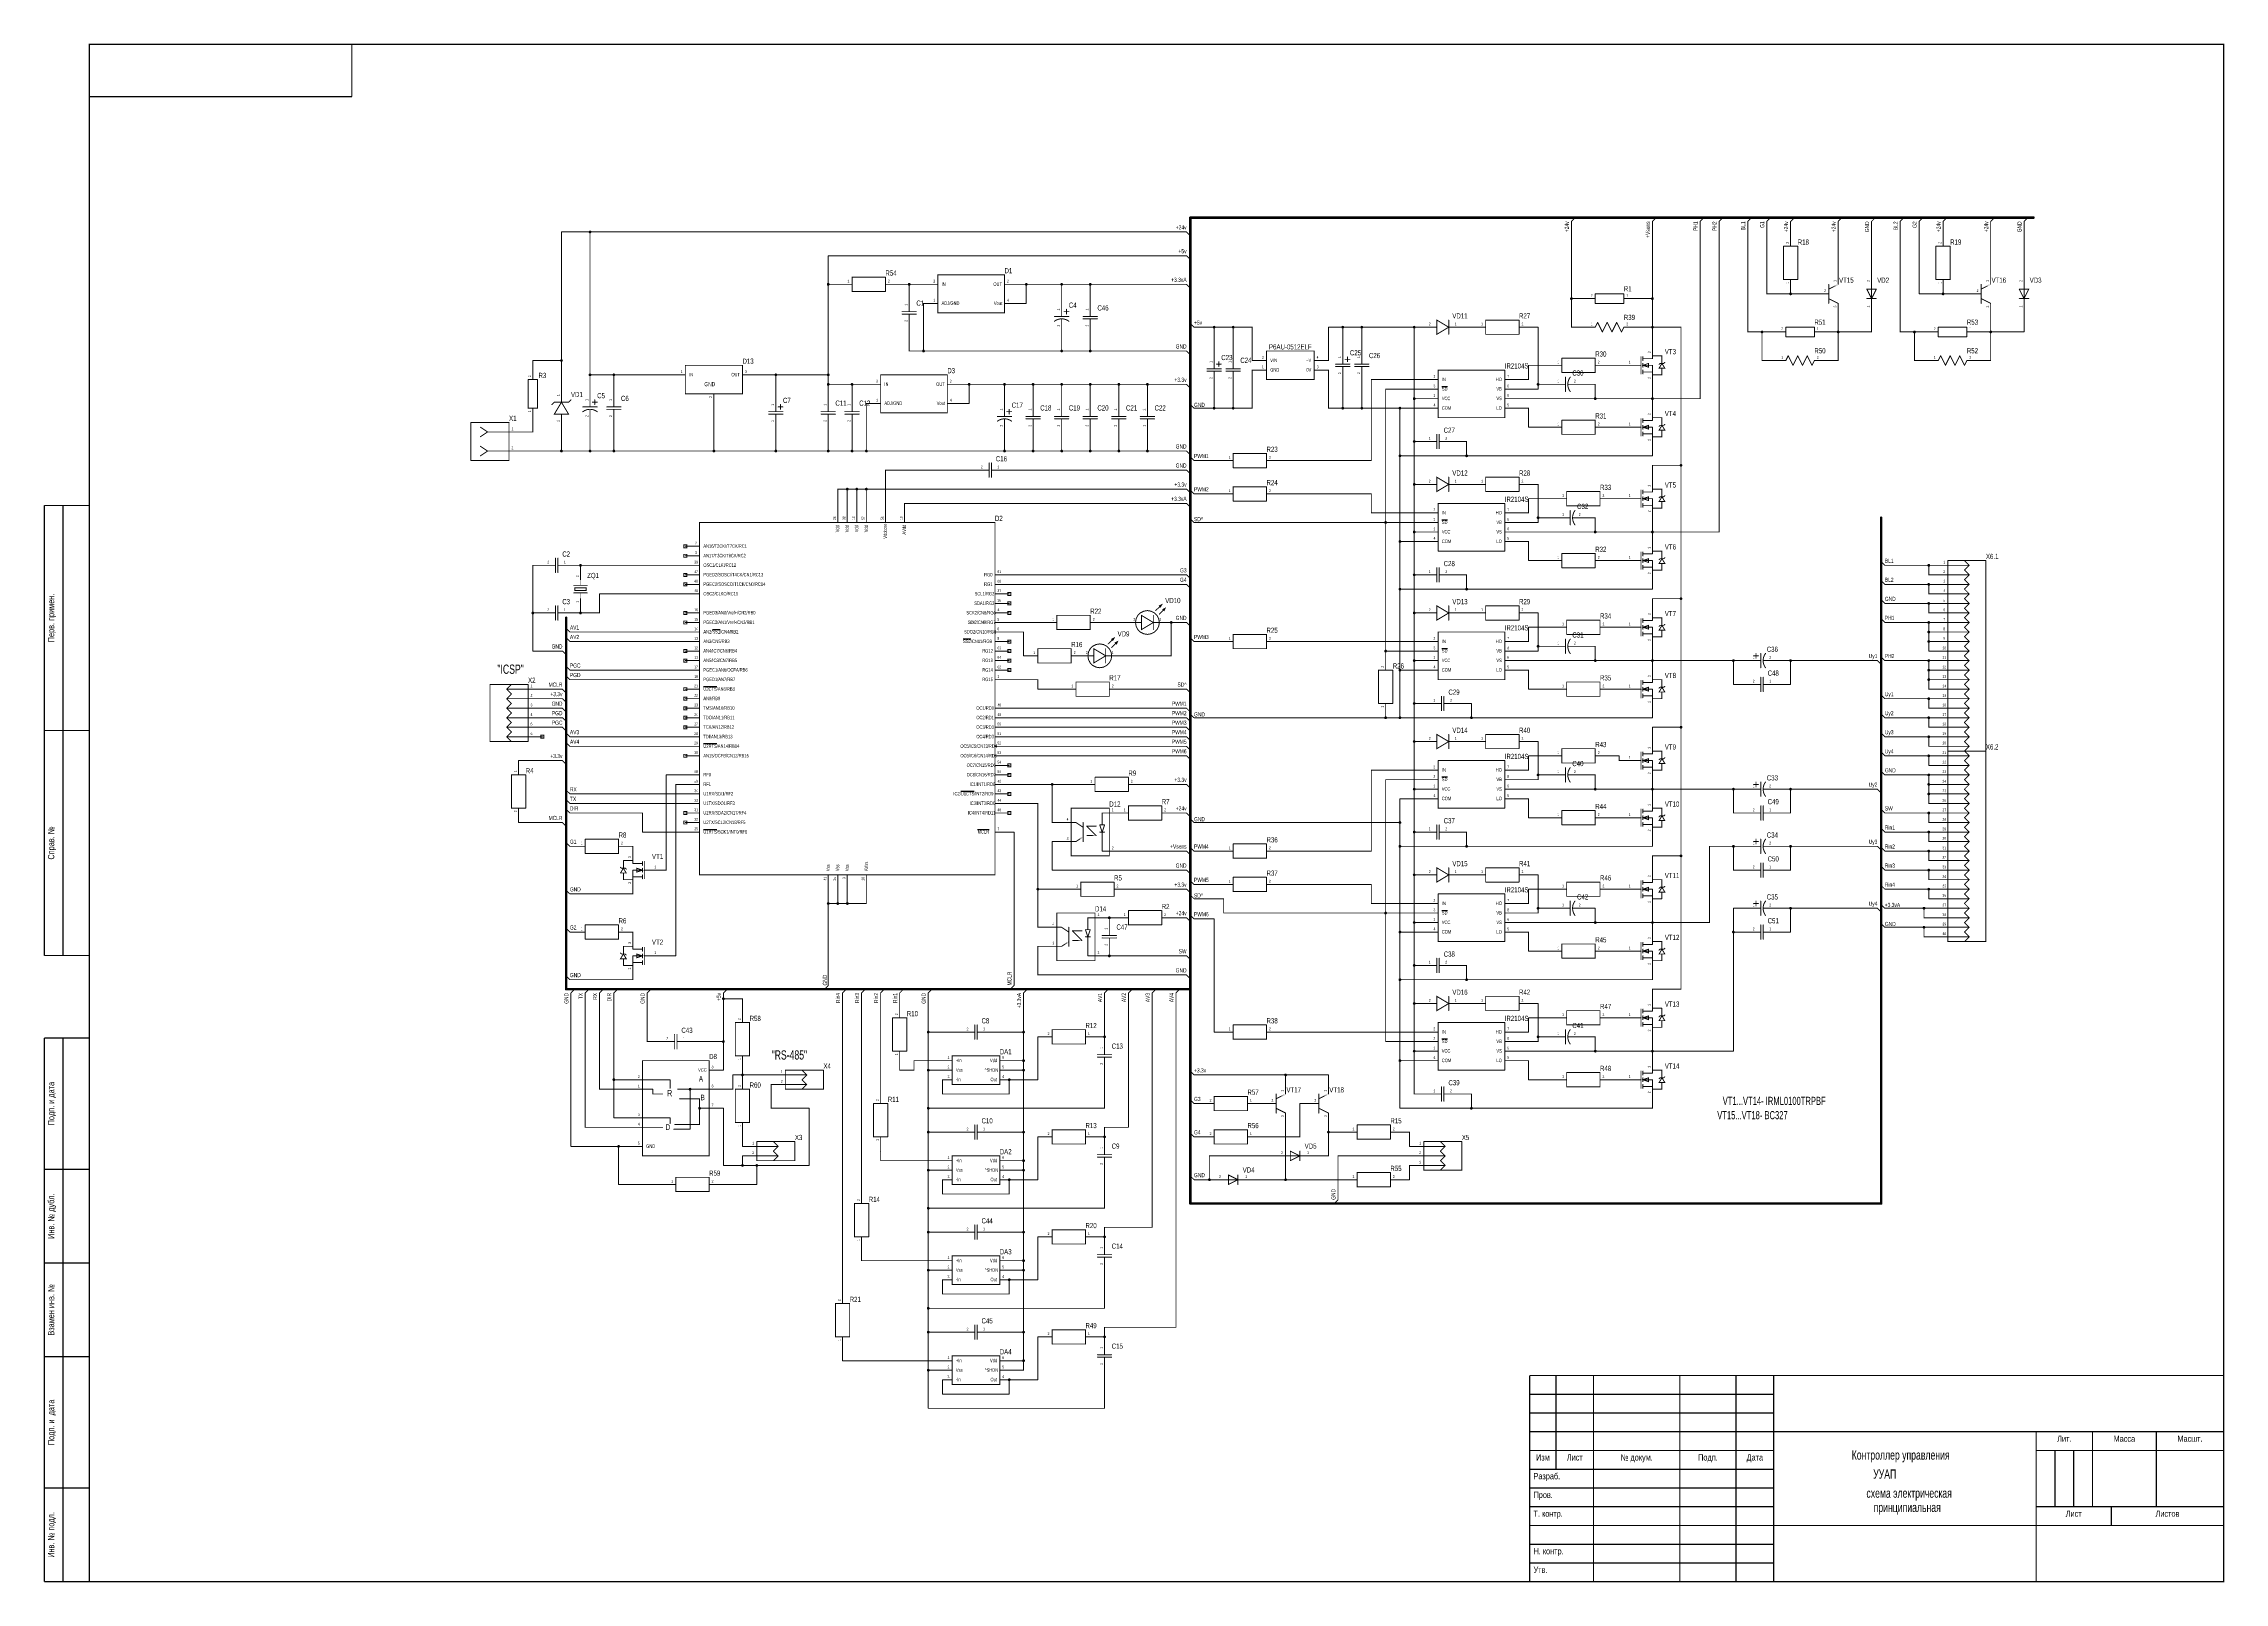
# Model space of a CAD drawing. Extents: x -4.5 to 18.4, y -0.7 to 15.5.
import ezdxf
from ezdxf.enums import TextEntityAlignment as Align

# ---------------------------------------------------------------- set-up
doc = ezdxf.new("R2010")
doc.units = 0
doc.header["$MEASUREMENT"] = 0
for name, color, linetype in [('Bus', 180, 'Continuous'), ('Element', 253, 'Continuous'), ('Net', 50, 'Continuous'), ('Pin', 50, 'Continuous'), ('Shapes', 252, 'Continuous'), ('Titles', 253, 'Continuous')]:
    doc.layers.add(name, color=color, linetype=linetype)

msp = doc.modelspace()

# ---------------------------------------------------------------- linework, layer by layer
at = {"layer": 'Bus', "linetype": 'Continuous', "const_width": 0.0131}
for points in [[(7.5434, 13.6304, 1), (7.5566, 13.6304, 1), (7.5434, 13.6304, 1)], [(7.5434, 13.6304, 1), (7.5566, 13.6304, 1), (7.5434, 13.6304, 1)], [(16.3934, 13.6304, 1), (16.4066, 13.6304, 1), (16.3934, 13.6304, 1)], [(14.7934, 10.4804, 1), (14.8066, 10.4804, 1), (14.7934, 10.4804, 1)], [(0.9934, 9.4304, 1), (1.0066, 9.4304, 1), (0.9934, 9.4304, 1)], [(0.9934, 5.5304, 1), (1.0066, 5.5304, 1), (0.9934, 5.5304, 1)], [(0.9934, 5.5304, 1), (1.0066, 5.5304, 1), (0.9934, 5.5304, 1)], [(7.5434, 5.5304, 1), (7.5566, 5.5304, 1), (7.5434, 5.5304, 1)], [(7.5434, 5.5304, 1), (7.5566, 5.5304, 1), (7.5434, 5.5304, 1)], [(7.5434, 5.5304, 1), (7.5566, 5.5304, 1), (7.5434, 5.5304, 1)], [(7.5434, 3.2804, 1), (7.5566, 3.2804, 1), (7.5434, 3.2804, 1)], [(7.5434, 3.2804, 1), (7.5566, 3.2804, 1), (7.5434, 3.2804, 1)], [(14.7934, 3.2804, 1), (14.8066, 3.2804, 1), (14.7934, 3.2804, 1)], [(14.7934, 3.2804, 1), (14.8066, 3.2804, 1), (14.7934, 3.2804, 1)]]:
    msp.add_lwpolyline(points, format="xyb", dxfattribs=at)
at = {"layer": 'Bus', "linetype": 'Continuous', "const_width": 0.0262}
for points in [[(7.55, 5.5304), (7.55, 13.6304)], [(7.55, 13.6304), (16.4, 13.6304)], [(14.8, 3.2804), (14.8, 10.4804)], [(1, 9.4304), (1, 5.5304)], [(1, 5.5304), (7.55, 5.5304)], [(7.55, 5.5304), (7.55, 3.2804)], [(7.55, 3.2804), (14.8, 3.2804)]]:
    msp.add_lwpolyline(points, dxfattribs=at)
at = {"layer": 'Element', "linetype": 'Continuous'}
for points, const_width in [([(13.7725, 13.3304, 1), (13.7775, 13.3304, 1), (13.7725, 13.3304, 1)], 0.0049), ([(13.7725, 13.3304, 1), (13.7775, 13.3304, 1), (13.7725, 13.3304, 1)], 0.0049), ([(13.9225, 13.3304, 1), (13.9275, 13.3304, 1), (13.9225, 13.3304, 1)], 0.0049), ([(13.9225, 13.3304, 1), (13.9275, 13.3304, 1), (13.9225, 13.3304, 1)], 0.0049), ([(15.3725, 13.3304, 1), (15.3775, 13.3304, 1), (15.3725, 13.3304, 1)], 0.0049), ([(15.3725, 13.3304, 1), (15.3775, 13.3304, 1), (15.3725, 13.3304, 1)], 0.0049), ([(15.5225, 13.3304, 1), (15.5275, 13.3304, 1), (15.5225, 13.3304, 1)], 0.0049), ([(15.5225, 13.3304, 1), (15.5275, 13.3304, 1), (15.5225, 13.3304, 1)], 0.0049), ([(3.9975, 13.0054, 1), (4.0025, 13.0054, 1), (3.9975, 13.0054, 1)], 0.0049), ([(3.9975, 13.0054, 1), (4.0025, 13.0054, 1), (3.9975, 13.0054, 1)], 0.0049), ([(3.9975, 12.8554, 1), (4.0025, 12.8554, 1), (3.9975, 12.8554, 1)], 0.0049), ([(3.9975, 12.8554, 1), (4.0025, 12.8554, 1), (3.9975, 12.8554, 1)], 0.0049), ([(4.3475, 13.0054, 1), (4.3525, 13.0054, 1), (4.3475, 13.0054, 1)], 0.0049), ([(4.3475, 13.0054, 1), (4.3525, 13.0054, 1), (4.3475, 13.0054, 1)], 0.0049), ([(4.3475, 12.8554, 1), (4.3525, 12.8554, 1), (4.3475, 12.8554, 1)], 0.0049), ([(4.3475, 12.8554, 1), (4.3525, 12.8554, 1), (4.3475, 12.8554, 1)], 0.0049), ([(11.7975, 12.8304, 1), (11.8025, 12.8304, 1), (11.7975, 12.8304, 1)], 0.0049), ([(11.7975, 12.8304, 1), (11.8025, 12.8304, 1), (11.7975, 12.8304, 1)], 0.0049), ([(12.0975, 12.8304, 1), (12.1025, 12.8304, 1), (12.0975, 12.8304, 1)], 0.0049), ([(12.0975, 12.8304, 1), (12.1025, 12.8304, 1), (12.0975, 12.8304, 1)], 0.0049), ([(13.7725, 12.9804, 1), (13.7775, 12.9804, 1), (13.7725, 12.9804, 1)], 0.0049), ([(13.7725, 12.9804, 1), (13.7775, 12.9804, 1), (13.7725, 12.9804, 1)], 0.0049), ([(13.9225, 12.9804, 1), (13.9275, 12.9804, 1), (13.9225, 12.9804, 1)], 0.0049), ([(13.9225, 12.9804, 1), (13.9275, 12.9804, 1), (13.9225, 12.9804, 1)], 0.0049), ([(14.2475, 12.9304, 1), (14.2525, 12.9304, 1), (14.2475, 12.9304, 1)], 0.0049), ([(14.2475, 12.8804, 1), (14.2525, 12.8804, 1), (14.2475, 12.8804, 1)], 0.0049), ([(14.3475, 12.9304, 1), (14.3525, 12.9304, 1), (14.3475, 12.9304, 1)], 0.0049), ([(14.6475, 12.8804, 1), (14.6525, 12.8804, 1), (14.6475, 12.8804, 1)], 0.0049), ([(14.6475, 12.8804, 1), (14.6525, 12.8804, 1), (14.6475, 12.8804, 1)], 0.0049), ([(14.6975, 12.9304, 1), (14.7025, 12.9304, 1), (14.6975, 12.9304, 1)], 0.0049), ([(14.7475, 12.8804, 1), (14.7525, 12.8804, 1), (14.7475, 12.8804, 1)], 0.0049), ([(14.7475, 12.8804, 1), (14.7525, 12.8804, 1), (14.7475, 12.8804, 1)], 0.0049), ([(15.3725, 12.9804, 1), (15.3775, 12.9804, 1), (15.3725, 12.9804, 1)], 0.0049), ([(15.3725, 12.9804, 1), (15.3775, 12.9804, 1), (15.3725, 12.9804, 1)], 0.0049), ([(15.5225, 12.9804, 1), (15.5275, 12.9804, 1), (15.5225, 12.9804, 1)], 0.0049), ([(15.5225, 12.9804, 1), (15.5275, 12.9804, 1), (15.5225, 12.9804, 1)], 0.0049), ([(15.8475, 12.9304, 1), (15.8525, 12.9304, 1), (15.8475, 12.9304, 1)], 0.0049), ([(15.8475, 12.8804, 1), (15.8525, 12.8804, 1), (15.8475, 12.8804, 1)], 0.0049), ([(15.9475, 12.9304, 1), (15.9525, 12.9304, 1), (15.9475, 12.9304, 1)], 0.0049), ([(16.2475, 12.8804, 1), (16.2525, 12.8804, 1), (16.2475, 12.8804, 1)], 0.0049), ([(16.2475, 12.8804, 1), (16.2525, 12.8804, 1), (16.2475, 12.8804, 1)], 0.0049), ([(16.2975, 12.9304, 1), (16.3025, 12.9304, 1), (16.2975, 12.9304, 1)], 0.0049), ([(16.3475, 12.8804, 1), (16.3525, 12.8804, 1), (16.3475, 12.8804, 1)], 0.0049), ([(16.3475, 12.8804, 1), (16.3525, 12.8804, 1), (16.3475, 12.8804, 1)], 0.0049), ([(4.5225, 12.6434, 1), (4.5275, 12.6434, 1), (4.5225, 12.6434, 1)], 0.0049), ([(4.5225, 12.6184, 1), (4.5275, 12.6184, 1), (4.5225, 12.6184, 1)], 0.0049), ([(4.5975, 12.6804, 1), (4.6025, 12.6804, 1), (4.5975, 12.6804, 1)], 0.0049), ([(4.5975, 12.6434, 1), (4.6025, 12.6434, 1), (4.5975, 12.6434, 1)], 0.0049), ([(4.5975, 12.6184, 1), (4.6025, 12.6184, 1), (4.5975, 12.6184, 1)], 0.0049), ([(4.6725, 12.6434, 1), (4.6775, 12.6434, 1), (4.6725, 12.6434, 1)], 0.0049), ([(4.6725, 12.6184, 1), (4.6775, 12.6184, 1), (4.6725, 12.6184, 1)], 0.0049), ([(6.1225, 12.5934, 1), (6.1275, 12.5934, 1), (6.1225, 12.5934, 1)], 0.0049), ([(6.1975, 12.6304, 1), (6.2025, 12.6304, 1), (6.1975, 12.6304, 1)], 0.0049), ([(6.1975, 12.5934, 1), (6.2025, 12.5934, 1), (6.1975, 12.5934, 1)], 0.0049), ([(6.2225, 12.6434, 1), (6.2275, 12.6434, 1), (6.2225, 12.6434, 1)], 0.0049), ([(6.2475, 12.6684, 1), (6.2525, 12.6684, 1), (6.2475, 12.6684, 1)], 0.0049), ([(6.2475, 12.6184, 1), (6.2525, 12.6184, 1), (6.2475, 12.6184, 1)], 0.0049), ([(6.2725, 12.6434, 1), (6.2775, 12.6434, 1), (6.2725, 12.6434, 1)], 0.0049), ([(6.2725, 12.5934, 1), (6.2775, 12.5934, 1), (6.2725, 12.5934, 1)], 0.0049), ([(6.4225, 12.5934, 1), (6.4275, 12.5934, 1), (6.4225, 12.5934, 1)], 0.0049), ([(6.4975, 12.6304, 1), (6.5025, 12.6304, 1), (6.4975, 12.6304, 1)], 0.0049), ([(6.4975, 12.5934, 1), (6.5025, 12.5934, 1), (6.4975, 12.5934, 1)], 0.0049), ([(6.5725, 12.5934, 1), (6.5775, 12.5934, 1), (6.5725, 12.5934, 1)], 0.0049), ([(11.7975, 12.7304, 1), (11.8025, 12.7304, 1), (11.7975, 12.7304, 1)], 0.0049), ([(11.7975, 12.7304, 1), (11.8025, 12.7304, 1), (11.7975, 12.7304, 1)], 0.0049), ([(12.0975, 12.7304, 1), (12.1025, 12.7304, 1), (12.0975, 12.7304, 1)], 0.0049), ([(12.0975, 12.7304, 1), (12.1025, 12.7304, 1), (12.0975, 12.7304, 1)], 0.0049), ([(14.2475, 12.7804, 1), (14.2525, 12.7804, 1), (14.2475, 12.7804, 1)], 0.0049), ([(14.2475, 12.7804, 1), (14.2525, 12.7804, 1), (14.2475, 12.7804, 1)], 0.0049), ([(14.2475, 12.7304, 1), (14.2525, 12.7304, 1), (14.2475, 12.7304, 1)], 0.0049), ([(14.3475, 12.7304, 1), (14.3525, 12.7304, 1), (14.3475, 12.7304, 1)], 0.0049), ([(14.6475, 12.7804, 1), (14.6525, 12.7804, 1), (14.6475, 12.7804, 1)], 0.0049), ([(14.6975, 12.7804, 1), (14.7025, 12.7804, 1), (14.6975, 12.7804, 1)], 0.0049), ([(14.6975, 12.7804, 1), (14.7025, 12.7804, 1), (14.6975, 12.7804, 1)], 0.0049), ([(14.6975, 12.7304, 1), (14.7025, 12.7304, 1), (14.6975, 12.7304, 1)], 0.0049), ([(14.7475, 12.7804, 1), (14.7525, 12.7804, 1), (14.7475, 12.7804, 1)], 0.0049), ([(15.8475, 12.7804, 1), (15.8525, 12.7804, 1), (15.8475, 12.7804, 1)], 0.0049), ([(15.8475, 12.7804, 1), (15.8525, 12.7804, 1), (15.8475, 12.7804, 1)], 0.0049), ([(15.8475, 12.7304, 1), (15.8525, 12.7304, 1), (15.8475, 12.7304, 1)], 0.0049), ([(15.9475, 12.7304, 1), (15.9525, 12.7304, 1), (15.9475, 12.7304, 1)], 0.0049), ([(16.2475, 12.7804, 1), (16.2525, 12.7804, 1), (16.2475, 12.7804, 1)], 0.0049), ([(16.2975, 12.7804, 1), (16.3025, 12.7804, 1), (16.2975, 12.7804, 1)], 0.0049), ([(16.2975, 12.7804, 1), (16.3025, 12.7804, 1), (16.2975, 12.7804, 1)], 0.0049), ([(16.2975, 12.7304, 1), (16.3025, 12.7304, 1), (16.2975, 12.7304, 1)], 0.0049), ([(16.3475, 12.7804, 1), (16.3525, 12.7804, 1), (16.3475, 12.7804, 1)], 0.0049), ([(4.5975, 12.5804, 1), (4.6025, 12.5804, 1), (4.5975, 12.5804, 1)], 0.0049), ([(6.1223, 12.5432, 1), (6.1273, 12.5432, 1), (6.1223, 12.5432, 1)], 0.005), ([(6.1975, 12.5684, 1), (6.2025, 12.5684, 1), (6.1975, 12.5684, 1)], 0.0049), ([(6.1975, 12.5304, 1), (6.2025, 12.5304, 1), (6.1975, 12.5304, 1)], 0.0049), ([(6.2727, 12.5432, 1), (6.2777, 12.5432, 1), (6.2727, 12.5432, 1)], 0.005), ([(6.4225, 12.5684, 1), (6.4275, 12.5684, 1), (6.4225, 12.5684, 1)], 0.0049), ([(6.4975, 12.5684, 1), (6.5025, 12.5684, 1), (6.4975, 12.5684, 1)], 0.0049), ([(6.4975, 12.5304, 1), (6.5025, 12.5304, 1), (6.4975, 12.5304, 1)], 0.0049), ([(6.5725, 12.5684, 1), (6.5775, 12.5684, 1), (6.5725, 12.5684, 1)], 0.0049), ([(10.0975, 12.4804, 1), (10.1025, 12.4804, 1), (10.0975, 12.4804, 1)], 0.0049), ([(10.1345, 12.4804, 1), (10.1395, 12.4804, 1), (10.1345, 12.4804, 1)], 0.0049), ([(10.2595, 12.5554, 1), (10.2645, 12.5554, 1), (10.2595, 12.5554, 1)], 0.0049), ([(10.2595, 12.4804, 1), (10.2645, 12.4804, 1), (10.2595, 12.4804, 1)], 0.0049), ([(10.2595, 12.4804, 1), (10.2645, 12.4804, 1), (10.2595, 12.4804, 1)], 0.0049), ([(10.2595, 12.4054, 1), (10.2645, 12.4054, 1), (10.2595, 12.4054, 1)], 0.0049), ([(10.2975, 12.4804, 1), (10.3025, 12.4804, 1), (10.2975, 12.4804, 1)], 0.0049), ([(10.6475, 12.5554, 1), (10.6525, 12.5554, 1), (10.6475, 12.5554, 1)], 0.0049), ([(10.6475, 12.5554, 1), (10.6525, 12.5554, 1), (10.6475, 12.5554, 1)], 0.0049), ([(10.6475, 12.4054, 1), (10.6525, 12.4054, 1), (10.6475, 12.4054, 1)], 0.0049), ([(10.6475, 12.4054, 1), (10.6525, 12.4054, 1), (10.6475, 12.4054, 1)], 0.0049), ([(10.9975, 12.5554, 1), (11.0025, 12.5554, 1), (10.9975, 12.5554, 1)], 0.0049), ([(10.9975, 12.5554, 1), (11.0025, 12.5554, 1), (10.9975, 12.5554, 1)], 0.0049), ([(10.9975, 12.4054, 1), (11.0025, 12.4054, 1), (10.9975, 12.4054, 1)], 0.0049), ([(10.9975, 12.4054, 1), (11.0025, 12.4054, 1), (10.9975, 12.4054, 1)], 0.0049), ([(11.7975, 12.4804, 1), (11.8025, 12.4804, 1), (11.7975, 12.4804, 1)], 0.0049), ([(11.8225, 12.5304, 1), (11.8275, 12.5304, 1), (11.8225, 12.5304, 1)], 0.0049), ([(11.8225, 12.5304, 1), (11.8275, 12.5304, 1), (11.8225, 12.5304, 1)], 0.0049), ([(11.8725, 12.4304, 1), (11.8775, 12.4304, 1), (11.8725, 12.4304, 1)], 0.0049), ([(11.8725, 12.4304, 1), (11.8775, 12.4304, 1), (11.8725, 12.4304, 1)], 0.0049), ([(11.9225, 12.5304, 1), (11.9275, 12.5304, 1), (11.9225, 12.5304, 1)], 0.0049), ([(11.9225, 12.5304, 1), (11.9275, 12.5304, 1), (11.9225, 12.5304, 1)], 0.0049), ([(11.9725, 12.4304, 1), (11.9775, 12.4304, 1), (11.9725, 12.4304, 1)], 0.0049), ([(11.9725, 12.4304, 1), (11.9775, 12.4304, 1), (11.9725, 12.4304, 1)], 0.0049), ([(12.0225, 12.5304, 1), (12.0275, 12.5304, 1), (12.0225, 12.5304, 1)], 0.0049), ([(12.0225, 12.5304, 1), (12.0275, 12.5304, 1), (12.0225, 12.5304, 1)], 0.0049), ([(12.0725, 12.4304, 1), (12.0775, 12.4304, 1), (12.0725, 12.4304, 1)], 0.0049), ([(12.0725, 12.4304, 1), (12.0775, 12.4304, 1), (12.0725, 12.4304, 1)], 0.0049), ([(12.0975, 12.4804, 1), (12.1025, 12.4804, 1), (12.0975, 12.4804, 1)], 0.0049), ([(13.7975, 12.4804, 1), (13.8025, 12.4804, 1), (13.7975, 12.4804, 1)], 0.0049), ([(13.7975, 12.4804, 1), (13.8025, 12.4804, 1), (13.7975, 12.4804, 1)], 0.0049), ([(13.7975, 12.3804, 1), (13.8025, 12.3804, 1), (13.7975, 12.3804, 1)], 0.0049), ([(13.7975, 12.3804, 1), (13.8025, 12.3804, 1), (13.7975, 12.3804, 1)], 0.0049), ([(14.0975, 12.4804, 1), (14.1025, 12.4804, 1), (14.0975, 12.4804, 1)], 0.0049), ([(14.0975, 12.4804, 1), (14.1025, 12.4804, 1), (14.0975, 12.4804, 1)], 0.0049), ([(14.0975, 12.3804, 1), (14.1025, 12.3804, 1), (14.0975, 12.3804, 1)], 0.0049), ([(14.0975, 12.3804, 1), (14.1025, 12.3804, 1), (14.0975, 12.3804, 1)], 0.0049), ([(15.3975, 12.4804, 1), (15.4025, 12.4804, 1), (15.3975, 12.4804, 1)], 0.0049), ([(15.3975, 12.4804, 1), (15.4025, 12.4804, 1), (15.3975, 12.4804, 1)], 0.0049), ([(15.3975, 12.3804, 1), (15.4025, 12.3804, 1), (15.3975, 12.3804, 1)], 0.0049), ([(15.3975, 12.3804, 1), (15.4025, 12.3804, 1), (15.3975, 12.3804, 1)], 0.0049), ([(15.6975, 12.4804, 1), (15.7025, 12.4804, 1), (15.6975, 12.4804, 1)], 0.0049), ([(15.6975, 12.4804, 1), (15.7025, 12.4804, 1), (15.6975, 12.4804, 1)], 0.0049), ([(15.6975, 12.3804, 1), (15.7025, 12.3804, 1), (15.6975, 12.3804, 1)], 0.0049), ([(15.6975, 12.3804, 1), (15.7025, 12.3804, 1), (15.6975, 12.3804, 1)], 0.0049), ([(8.3475, 12.2304, 1), (8.3525, 12.2304, 1), (8.3475, 12.2304, 1)], 0.0049), ([(8.3475, 12.2304, 1), (8.3525, 12.2304, 1), (8.3475, 12.2304, 1)], 0.0049), ([(8.8475, 12.2304, 1), (8.8525, 12.2304, 1), (8.8475, 12.2304, 1)], 0.0049), ([(8.8475, 12.2304, 1), (8.8525, 12.2304, 1), (8.8475, 12.2304, 1)], 0.0049), ([(9.1475, 12.1304, 1), (9.1525, 12.1304, 1), (9.1475, 12.1304, 1)], 0.0049), ([(9.1725, 12.1434, 1), (9.1775, 12.1434, 1), (9.1725, 12.1434, 1)], 0.0049), ([(9.1975, 12.1684, 1), (9.2025, 12.1684, 1), (9.1975, 12.1684, 1)], 0.0049), ([(9.2225, 12.1434, 1), (9.2275, 12.1434, 1), (9.2225, 12.1434, 1)], 0.0049), ([(9.3475, 12.1304, 1), (9.3525, 12.1304, 1), (9.3475, 12.1304, 1)], 0.0049), ([(11.4475, 12.1554, 1), (11.4525, 12.1554, 1), (11.4475, 12.1554, 1)], 0.0049), ([(11.4475, 12.1554, 1), (11.4525, 12.1554, 1), (11.4475, 12.1554, 1)], 0.0049), ([(11.7975, 12.1554, 1), (11.8025, 12.1554, 1), (11.7975, 12.1554, 1)], 0.0049), ([(11.7975, 12.1554, 1), (11.8025, 12.1554, 1), (11.7975, 12.1554, 1)], 0.0049), ([(12.2775, 12.1704, 1), (12.2825, 12.1704, 1), (12.2775, 12.1704, 1)], 0.0049), ([(12.2975, 12.1704, 1), (12.3025, 12.1704, 1), (12.2975, 12.1704, 1)], 0.0049), ([(12.2975, 12.1504, 1), (12.3025, 12.1504, 1), (12.2975, 12.1504, 1)], 0.0049), ([(12.2975, 12.1304, 1), (12.3025, 12.1304, 1), (12.2975, 12.1304, 1)], 0.0049), ([(12.3975, 12.1804, 1), (12.4025, 12.1804, 1), (12.3975, 12.1804, 1)], 0.0049), ([(12.3975, 12.1804, 1), (12.4025, 12.1804, 1), (12.3975, 12.1804, 1)], 0.0049), ([(12.3975, 12.1504, 1), (12.4025, 12.1504, 1), (12.3975, 12.1504, 1)], 0.0049), ([(12.3975, 12.1504, 1), (12.4025, 12.1504, 1), (12.3975, 12.1504, 1)], 0.0049), ([(12.4975, 12.1804, 1), (12.5025, 12.1804, 1), (12.4975, 12.1804, 1)], 0.0049), ([(12.4975, 12.1804, 1), (12.5025, 12.1804, 1), (12.4975, 12.1804, 1)], 0.0049), ([(13.7975, 12.1304, 1), (13.8025, 12.1304, 1), (13.7975, 12.1304, 1)], 0.0049), ([(13.8225, 12.1804, 1), (13.8275, 12.1804, 1), (13.8225, 12.1804, 1)], 0.0049), ([(13.8225, 12.1804, 1), (13.8275, 12.1804, 1), (13.8225, 12.1804, 1)], 0.0049), ([(13.9225, 12.1804, 1), (13.9275, 12.1804, 1), (13.9225, 12.1804, 1)], 0.0049), ([(13.9225, 12.1804, 1), (13.9275, 12.1804, 1), (13.9225, 12.1804, 1)], 0.0049), ([(14.0225, 12.1804, 1), (14.0275, 12.1804, 1), (14.0225, 12.1804, 1)], 0.0049), ([(14.0225, 12.1804, 1), (14.0275, 12.1804, 1), (14.0225, 12.1804, 1)], 0.0049), ([(14.0975, 12.1304, 1), (14.1025, 12.1304, 1), (14.0975, 12.1304, 1)], 0.0049), ([(15.3975, 12.1304, 1), (15.4025, 12.1304, 1), (15.3975, 12.1304, 1)], 0.0049), ([(15.4225, 12.1804, 1), (15.4275, 12.1804, 1), (15.4225, 12.1804, 1)], 0.0049), ([(15.4225, 12.1804, 1), (15.4275, 12.1804, 1), (15.4225, 12.1804, 1)], 0.0049), ([(15.5225, 12.1804, 1), (15.5275, 12.1804, 1), (15.5225, 12.1804, 1)], 0.0049), ([(15.5225, 12.1804, 1), (15.5275, 12.1804, 1), (15.5225, 12.1804, 1)], 0.0049), ([(15.6225, 12.1804, 1), (15.6275, 12.1804, 1), (15.6225, 12.1804, 1)], 0.0049), ([(15.6225, 12.1804, 1), (15.6275, 12.1804, 1), (15.6225, 12.1804, 1)], 0.0049), ([(15.6975, 12.1304, 1), (15.7025, 12.1304, 1), (15.6975, 12.1304, 1)], 0.0049), ([(0.5975, 11.9304, 1), (0.6025, 11.9304, 1), (0.5975, 11.9304, 1)], 0.0049), ([(0.5975, 11.9304, 1), (0.6025, 11.9304, 1), (0.5975, 11.9304, 1)], 0.0049), ([(0.6975, 11.9304, 1), (0.7025, 11.9304, 1), (0.6975, 11.9304, 1)], 0.0049), ([(0.6975, 11.9304, 1), (0.7025, 11.9304, 1), (0.6975, 11.9304, 1)], 0.0049), ([(2.2475, 12.0804, 1), (2.2525, 12.0804, 1), (2.2475, 12.0804, 1)], 0.0049), ([(2.2475, 12.0804, 1), (2.2525, 12.0804, 1), (2.2475, 12.0804, 1)], 0.0049), ([(2.8475, 12.0804, 1), (2.8525, 12.0804, 1), (2.8475, 12.0804, 1)], 0.0049), ([(2.8475, 12.0804, 1), (2.8525, 12.0804, 1), (2.8475, 12.0804, 1)], 0.0049), ([(7.7225, 12.0434, 1), (7.7275, 12.0434, 1), (7.7225, 12.0434, 1)], 0.0049), ([(7.7225, 12.0184, 1), (7.7275, 12.0184, 1), (7.7225, 12.0184, 1)], 0.0049), ([(7.7975, 12.0804, 1), (7.8025, 12.0804, 1), (7.7975, 12.0804, 1)], 0.0049), ([(7.7975, 12.0434, 1), (7.8025, 12.0434, 1), (7.7975, 12.0434, 1)], 0.0049), ([(7.7975, 12.0184, 1), (7.8025, 12.0184, 1), (7.7975, 12.0184, 1)], 0.0049), ([(7.7975, 11.9804, 1), (7.8025, 11.9804, 1), (7.7975, 11.9804, 1)], 0.0049), ([(7.8225, 12.0934, 1), (7.8275, 12.0934, 1), (7.8225, 12.0934, 1)], 0.0049), ([(7.8475, 12.1184, 1), (7.8525, 12.1184, 1), (7.8475, 12.1184, 1)], 0.0049), ([(7.8475, 12.0684, 1), (7.8525, 12.0684, 1), (7.8475, 12.0684, 1)], 0.0049), ([(7.8725, 12.0934, 1), (7.8775, 12.0934, 1), (7.8725, 12.0934, 1)], 0.0049), ([(7.8725, 12.0434, 1), (7.8775, 12.0434, 1), (7.8725, 12.0434, 1)], 0.0049), ([(7.8725, 12.0184, 1), (7.8775, 12.0184, 1), (7.8725, 12.0184, 1)], 0.0049), ([(7.9225, 12.0434, 1), (7.9275, 12.0434, 1), (7.9225, 12.0434, 1)], 0.0049), ([(7.9225, 12.0184, 1), (7.9275, 12.0184, 1), (7.9225, 12.0184, 1)], 0.0049), ([(7.9975, 12.0804, 1), (8.0025, 12.0804, 1), (7.9975, 12.0804, 1)], 0.0049), ([(7.9975, 12.0434, 1), (8.0025, 12.0434, 1), (7.9975, 12.0434, 1)], 0.0049), ([(7.9975, 12.0184, 1), (8.0025, 12.0184, 1), (7.9975, 12.0184, 1)], 0.0049), ([(7.9975, 11.9804, 1), (8.0025, 11.9804, 1), (7.9975, 11.9804, 1)], 0.0049), ([(8.0725, 12.0434, 1), (8.0775, 12.0434, 1), (8.0725, 12.0434, 1)], 0.0049), ([(8.0725, 12.0184, 1), (8.0775, 12.0184, 1), (8.0725, 12.0184, 1)], 0.0049), ([(8.3475, 11.9304, 1), (8.3525, 11.9304, 1), (8.3475, 11.9304, 1)], 0.0049), ([(8.3475, 11.9304, 1), (8.3525, 11.9304, 1), (8.3475, 11.9304, 1)], 0.0049), ([(8.8475, 11.9304, 1), (8.8525, 11.9304, 1), (8.8475, 11.9304, 1)], 0.0049), ([(8.8475, 11.9304, 1), (8.8525, 11.9304, 1), (8.8475, 11.9304, 1)], 0.0049), ([(9.0725, 12.0934, 1), (9.0775, 12.0934, 1), (9.0725, 12.0934, 1)], 0.0049), ([(9.0725, 12.0684, 1), (9.0775, 12.0684, 1), (9.0725, 12.0684, 1)], 0.0049), ([(9.1475, 12.0934, 1), (9.1525, 12.0934, 1), (9.1475, 12.0934, 1)], 0.0049), ([(9.1475, 12.0684, 1), (9.1525, 12.0684, 1), (9.1475, 12.0684, 1)], 0.0049), ([(9.1475, 12.0304, 1), (9.1525, 12.0304, 1), (9.1475, 12.0304, 1)], 0.0049), ([(9.1975, 12.1184, 1), (9.2025, 12.1184, 1), (9.1975, 12.1184, 1)], 0.0049), ([(9.2225, 12.0934, 1), (9.2275, 12.0934, 1), (9.2225, 12.0934, 1)], 0.0049), ([(9.2225, 12.0684, 1), (9.2275, 12.0684, 1), (9.2225, 12.0684, 1)], 0.0049), ([(9.2725, 12.0934, 1), (9.2775, 12.0934, 1), (9.2725, 12.0934, 1)], 0.0049), ([(9.2725, 12.0684, 1), (9.2775, 12.0684, 1), (9.2725, 12.0684, 1)], 0.0049), ([(9.3475, 12.0934, 1), (9.3525, 12.0934, 1), (9.3475, 12.0934, 1)], 0.0049), ([(9.3475, 12.0684, 1), (9.3525, 12.0684, 1), (9.3475, 12.0684, 1)], 0.0049), ([(9.3475, 12.0304, 1), (9.3525, 12.0304, 1), (9.3475, 12.0304, 1)], 0.0049), ([(9.4225, 12.0934, 1), (9.4275, 12.0934, 1), (9.4225, 12.0934, 1)], 0.0049), ([(9.4225, 12.0684, 1), (9.4275, 12.0684, 1), (9.4225, 12.0684, 1)], 0.0049), ([(10.1475, 12.0304, 1), (10.1525, 12.0304, 1), (10.1475, 12.0304, 1)], 0.0049), ([(10.1475, 12.0304, 1), (10.1525, 12.0304, 1), (10.1475, 12.0304, 1)], 0.0049), ([(10.8475, 12.0304, 1), (10.8525, 12.0304, 1), (10.8475, 12.0304, 1)], 0.0049), ([(10.8475, 12.0304, 1), (10.8525, 12.0304, 1), (10.8475, 12.0304, 1)], 0.0049), ([(11.4475, 12.0054, 1), (11.4525, 12.0054, 1), (11.4475, 12.0054, 1)], 0.0049), ([(11.4475, 12.0054, 1), (11.4525, 12.0054, 1), (11.4475, 12.0054, 1)], 0.0049), ([(11.4845, 11.9554, 1), (11.4895, 11.9554, 1), (11.4845, 11.9554, 1)], 0.0049), ([(11.5347, 11.9556, 1), (11.5397, 11.9556, 1), (11.5347, 11.9556, 1)], 0.005), ([(11.7975, 12.0054, 1), (11.8025, 12.0054, 1), (11.7975, 12.0054, 1)], 0.0049), ([(11.7975, 12.0054, 1), (11.8025, 12.0054, 1), (11.7975, 12.0054, 1)], 0.0049), ([(12.1975, 12.0804, 1), (12.2025, 12.0804, 1), (12.1975, 12.0804, 1)], 0.0049), ([(12.2775, 12.0804, 1), (12.2825, 12.0804, 1), (12.2775, 12.0804, 1)], 0.0049), ([(12.2775, 11.9904, 1), (12.2825, 11.9904, 1), (12.2775, 11.9904, 1)], 0.0049), ([(12.2975, 12.1004, 1), (12.3025, 12.1004, 1), (12.2975, 12.1004, 1)], 0.0049), ([(12.2975, 12.0804, 1), (12.3025, 12.0804, 1), (12.2975, 12.0804, 1)], 0.0049), ([(12.2975, 12.0804, 1), (12.3025, 12.0804, 1), (12.2975, 12.0804, 1)], 0.0049), ([(12.2975, 12.0604, 1), (12.3025, 12.0604, 1), (12.2975, 12.0604, 1)], 0.0049), ([(12.2975, 12.0304, 1), (12.3025, 12.0304, 1), (12.2975, 12.0304, 1)], 0.0049), ([(12.2975, 12.0104, 1), (12.3025, 12.0104, 1), (12.2975, 12.0104, 1)], 0.0049), ([(12.2975, 11.9904, 1), (12.3025, 11.9904, 1), (12.2975, 11.9904, 1)], 0.0049), ([(12.3975, 12.0804, 1), (12.4025, 12.0804, 1), (12.3975, 12.0804, 1)], 0.0049), ([(12.3975, 12.0804, 1), (12.4025, 12.0804, 1), (12.3975, 12.0804, 1)], 0.0049), ([(12.3975, 12.0104, 1), (12.4025, 12.0104, 1), (12.3975, 12.0104, 1)], 0.0049), ([(12.3975, 11.9804, 1), (12.4025, 11.9804, 1), (12.3975, 11.9804, 1)], 0.0049), ([(12.3975, 11.9804, 1), (12.4025, 11.9804, 1), (12.3975, 11.9804, 1)], 0.0049), ([(12.4675, 12.0904, 1), (12.4725, 12.0904, 1), (12.4675, 12.0904, 1)], 0.0049), ([(12.4775, 12.1004, 1), (12.4825, 12.1004, 1), (12.4775, 12.1004, 1)], 0.0049), ([(12.4775, 12.1004, 1), (12.4825, 12.1004, 1), (12.4775, 12.1004, 1)], 0.0049), ([(12.4975, 12.1004, 1), (12.5025, 12.1004, 1), (12.4975, 12.1004, 1)], 0.0049), ([(12.4975, 12.1004, 1), (12.5025, 12.1004, 1), (12.4975, 12.1004, 1)], 0.0049), ([(12.4975, 12.0504, 1), (12.5025, 12.0504, 1), (12.4975, 12.0504, 1)], 0.0049), ([(12.4975, 11.9804, 1), (12.5025, 11.9804, 1), (12.4975, 11.9804, 1)], 0.0049), ([(12.4975, 11.9804, 1), (12.5025, 11.9804, 1), (12.4975, 11.9804, 1)], 0.0049), ([(12.5175, 12.1004, 1), (12.5225, 12.1004, 1), (12.5175, 12.1004, 1)], 0.0049), ([(12.5175, 12.1004, 1), (12.5225, 12.1004, 1), (12.5175, 12.1004, 1)], 0.0049), ([(12.5275, 12.1104, 1), (12.5325, 12.1104, 1), (12.5275, 12.1104, 1)], 0.0049), ([(13.8725, 12.0804, 1), (13.8775, 12.0804, 1), (13.8725, 12.0804, 1)], 0.0049), ([(13.8725, 12.0804, 1), (13.8775, 12.0804, 1), (13.8725, 12.0804, 1)], 0.0049), ([(13.9725, 12.0804, 1), (13.9775, 12.0804, 1), (13.9725, 12.0804, 1)], 0.0049), ([(13.9725, 12.0804, 1), (13.9775, 12.0804, 1), (13.9725, 12.0804, 1)], 0.0049), ([(14.0725, 12.0804, 1), (14.0775, 12.0804, 1), (14.0725, 12.0804, 1)], 0.0049), ([(14.0725, 12.0804, 1), (14.0775, 12.0804, 1), (14.0725, 12.0804, 1)], 0.0049), ([(15.4725, 12.0804, 1), (15.4775, 12.0804, 1), (15.4725, 12.0804, 1)], 0.0049), ([(15.4725, 12.0804, 1), (15.4775, 12.0804, 1), (15.4725, 12.0804, 1)], 0.0049), ([(15.5725, 12.0804, 1), (15.5775, 12.0804, 1), (15.5725, 12.0804, 1)], 0.0049), ([(15.5725, 12.0804, 1), (15.5775, 12.0804, 1), (15.5725, 12.0804, 1)], 0.0049), ([(15.6725, 12.0804, 1), (15.6775, 12.0804, 1), (15.6725, 12.0804, 1)], 0.0049), ([(15.6725, 12.0804, 1), (15.6775, 12.0804, 1), (15.6725, 12.0804, 1)], 0.0049), ([(0.8725, 11.6924, 1), (0.8775, 11.6924, 1), (0.8725, 11.6924, 1)], 0.0049), ([(0.8725, 11.6924, 1), (0.8775, 11.6924, 1), (0.8725, 11.6924, 1)], 0.0049), ([(0.9475, 11.7304, 1), (0.9525, 11.7304, 1), (0.9475, 11.7304, 1)], 0.0049), ([(0.9475, 11.6924, 1), (0.9525, 11.6924, 1), (0.9475, 11.6924, 1)], 0.0049), ([(0.9475, 11.6924, 1), (0.9525, 11.6924, 1), (0.9475, 11.6924, 1)], 0.0049), ([(1.0225, 11.6924, 1), (1.0275, 11.6924, 1), (1.0225, 11.6924, 1)], 0.0049), ([(1.0225, 11.6924, 1), (1.0275, 11.6924, 1), (1.0225, 11.6924, 1)], 0.0049), ([(1.0475, 11.7174, 1), (1.0525, 11.7174, 1), (1.0475, 11.7174, 1)], 0.0049), ([(1.2475, 11.6804, 1), (1.2525, 11.6804, 1), (1.2475, 11.6804, 1)], 0.0049), ([(1.2725, 11.6934, 1), (1.2775, 11.6934, 1), (1.2725, 11.6934, 1)], 0.0049), ([(1.2975, 11.7184, 1), (1.3025, 11.7184, 1), (1.2975, 11.7184, 1)], 0.0049), ([(1.2975, 11.6684, 1), (1.3025, 11.6684, 1), (1.2975, 11.6684, 1)], 0.0049), ([(1.3225, 11.6934, 1), (1.3275, 11.6934, 1), (1.3225, 11.6934, 1)], 0.0049), ([(1.4975, 11.6804, 1), (1.5025, 11.6804, 1), (1.4975, 11.6804, 1)], 0.0049), ([(2.2475, 11.7804, 1), (2.2525, 11.7804, 1), (2.2475, 11.7804, 1)], 0.0049), ([(2.2475, 11.7804, 1), (2.2525, 11.7804, 1), (2.2475, 11.7804, 1)], 0.0049), ([(2.8475, 11.7804, 1), (2.8525, 11.7804, 1), (2.8475, 11.7804, 1)], 0.0049), ([(2.8475, 11.7804, 1), (2.8525, 11.7804, 1), (2.8475, 11.7804, 1)], 0.0049), ([(3.2475, 11.6684, 1), (3.2525, 11.6684, 1), (3.2475, 11.6684, 1)], 0.0049), ([(11.4475, 11.8804, 1), (11.4525, 11.8804, 1), (11.4475, 11.8804, 1)], 0.0049), ([(11.4845, 11.8804, 1), (11.4895, 11.8804, 1), (11.4845, 11.8804, 1)], 0.0049), ([(11.4845, 11.8054, 1), (11.4895, 11.8054, 1), (11.4845, 11.8054, 1)], 0.0049), ([(11.5095, 11.8804, 1), (11.5145, 11.8804, 1), (11.5095, 11.8804, 1)], 0.0049), ([(11.5347, 11.8051, 1), (11.5397, 11.8051, 1), (11.5347, 11.8051, 1)], 0.005), ([(11.5475, 11.8804, 1), (11.5525, 11.8804, 1), (11.5475, 11.8804, 1)], 0.0049), ([(-0.0025, 11.4804, 1), (0.0025, 11.4804, 1), (-0.0025, 11.4804, 1)], 0.0049), ([(-0.0025, 11.4804, 1), (0.0025, 11.4804, 1), (-0.0025, 11.4804, 1)], 0.0049), ([(0.3975, 11.4804, 1), (0.4025, 11.4804, 1), (0.3975, 11.4804, 1)], 0.0049), ([(0.3975, 11.4804, 1), (0.4025, 11.4804, 1), (0.3975, 11.4804, 1)], 0.0049), ([(0.5975, 11.6304, 1), (0.6025, 11.6304, 1), (0.5975, 11.6304, 1)], 0.0049), ([(0.5975, 11.6304, 1), (0.6025, 11.6304, 1), (0.5975, 11.6304, 1)], 0.0049), ([(0.6975, 11.6304, 1), (0.7025, 11.6304, 1), (0.6975, 11.6304, 1)], 0.0049), ([(0.6975, 11.6304, 1), (0.7025, 11.6304, 1), (0.6975, 11.6304, 1)], 0.0049), ([(0.8475, 11.6674, 1), (0.8525, 11.6674, 1), (0.8475, 11.6674, 1)], 0.0049), ([(0.9475, 11.5674, 1), (0.9525, 11.5674, 1), (0.9475, 11.5674, 1)], 0.0049), ([(0.9475, 11.5304, 1), (0.9525, 11.5304, 1), (0.9475, 11.5304, 1)], 0.0049), ([(1.1723, 11.5932, 1), (1.1773, 11.5932, 1), (1.1723, 11.5932, 1)], 0.005), ([(1.1725, 11.6434, 1), (1.1775, 11.6434, 1), (1.1725, 11.6434, 1)], 0.0049), ([(1.2475, 11.6434, 1), (1.2525, 11.6434, 1), (1.2475, 11.6434, 1)], 0.0049), ([(1.2475, 11.6184, 1), (1.2525, 11.6184, 1), (1.2475, 11.6184, 1)], 0.0049), ([(1.2475, 11.5804, 1), (1.2525, 11.5804, 1), (1.2475, 11.5804, 1)], 0.0049), ([(1.3225, 11.6434, 1), (1.3275, 11.6434, 1), (1.3225, 11.6434, 1)], 0.0049), ([(1.3227, 11.5932, 1), (1.3277, 11.5932, 1), (1.3227, 11.5932, 1)], 0.005), ([(1.4225, 11.6434, 1), (1.4275, 11.6434, 1), (1.4225, 11.6434, 1)], 0.0049), ([(1.4225, 11.6184, 1), (1.4275, 11.6184, 1), (1.4225, 11.6184, 1)], 0.0049), ([(1.4975, 11.6434, 1), (1.5025, 11.6434, 1), (1.4975, 11.6434, 1)], 0.0049), ([(1.4975, 11.6184, 1), (1.5025, 11.6184, 1), (1.4975, 11.6184, 1)], 0.0049), ([(1.4975, 11.5804, 1), (1.5025, 11.5804, 1), (1.4975, 11.5804, 1)], 0.0049), ([(1.5725, 11.6434, 1), (1.5775, 11.6434, 1), (1.5725, 11.6434, 1)], 0.0049), ([(1.5725, 11.6184, 1), (1.5775, 11.6184, 1), (1.5725, 11.6184, 1)], 0.0049), ([(3.1225, 11.5934, 1), (3.1275, 11.5934, 1), (3.1225, 11.5934, 1)], 0.0049), ([(3.1225, 11.5684, 1), (3.1275, 11.5684, 1), (3.1225, 11.5684, 1)], 0.0049), ([(3.1975, 11.6304, 1), (3.2025, 11.6304, 1), (3.1975, 11.6304, 1)], 0.0049), ([(3.1975, 11.5934, 1), (3.2025, 11.5934, 1), (3.1975, 11.5934, 1)], 0.0049), ([(3.1975, 11.5684, 1), (3.2025, 11.5684, 1), (3.1975, 11.5684, 1)], 0.0049), ([(3.1975, 11.5304, 1), (3.2025, 11.5304, 1), (3.1975, 11.5304, 1)], 0.0049), ([(3.2225, 11.6434, 1), (3.2275, 11.6434, 1), (3.2225, 11.6434, 1)], 0.0049), ([(3.2475, 11.6184, 1), (3.2525, 11.6184, 1), (3.2475, 11.6184, 1)], 0.0049), ([(3.2725, 11.6434, 1), (3.2775, 11.6434, 1), (3.2725, 11.6434, 1)], 0.0049), ([(3.2725, 11.5934, 1), (3.2775, 11.5934, 1), (3.2725, 11.5934, 1)], 0.0049), ([(3.2725, 11.5684, 1), (3.2775, 11.5684, 1), (3.2725, 11.5684, 1)], 0.0049), ([(3.6725, 11.5934, 1), (3.6775, 11.5934, 1), (3.6725, 11.5934, 1)], 0.0049), ([(3.6725, 11.5684, 1), (3.6775, 11.5684, 1), (3.6725, 11.5684, 1)], 0.0049), ([(3.7475, 11.6304, 1), (3.7525, 11.6304, 1), (3.7475, 11.6304, 1)], 0.0049), ([(3.7475, 11.5934, 1), (3.7525, 11.5934, 1), (3.7475, 11.5934, 1)], 0.0049), ([(3.7475, 11.5684, 1), (3.7525, 11.5684, 1), (3.7475, 11.5684, 1)], 0.0049), ([(3.7475, 11.5304, 1), (3.7525, 11.5304, 1), (3.7475, 11.5304, 1)], 0.0049), ([(3.8225, 11.5934, 1), (3.8275, 11.5934, 1), (3.8225, 11.5934, 1)], 0.0049), ([(3.8225, 11.5684, 1), (3.8275, 11.5684, 1), (3.8225, 11.5684, 1)], 0.0049), ([(3.9225, 11.5934, 1), (3.9275, 11.5934, 1), (3.9225, 11.5934, 1)], 0.0049), ([(3.9225, 11.5684, 1), (3.9275, 11.5684, 1), (3.9225, 11.5684, 1)], 0.0049), ([(3.9975, 11.6304, 1), (4.0025, 11.6304, 1), (3.9975, 11.6304, 1)], 0.0049), ([(3.9975, 11.5934, 1), (4.0025, 11.5934, 1), (3.9975, 11.5934, 1)], 0.0049), ([(3.9975, 11.5684, 1), (4.0025, 11.5684, 1), (3.9975, 11.5684, 1)], 0.0049), ([(3.9975, 11.5304, 1), (4.0025, 11.5304, 1), (3.9975, 11.5304, 1)], 0.0049), ([(4.0725, 11.5934, 1), (4.0775, 11.5934, 1), (4.0725, 11.5934, 1)], 0.0049), ([(4.0725, 11.5684, 1), (4.0775, 11.5684, 1), (4.0725, 11.5684, 1)], 0.0049), ([(5.5223, 11.4932, 1), (5.5273, 11.4932, 1), (5.5223, 11.4932, 1)], 0.005), ([(5.5225, 11.5434, 1), (5.5275, 11.5434, 1), (5.5225, 11.5434, 1)], 0.0049), ([(5.5975, 11.5804, 1), (5.6025, 11.5804, 1), (5.5975, 11.5804, 1)], 0.0049), ([(5.5975, 11.5434, 1), (5.6025, 11.5434, 1), (5.5975, 11.5434, 1)], 0.0049), ([(5.5975, 11.5184, 1), (5.6025, 11.5184, 1), (5.5975, 11.5184, 1)], 0.0049), ([(5.5975, 11.4804, 1), (5.6025, 11.4804, 1), (5.5975, 11.4804, 1)], 0.0049), ([(5.6225, 11.5934, 1), (5.6275, 11.5934, 1), (5.6225, 11.5934, 1)], 0.0049), ([(5.6475, 11.6184, 1), (5.6525, 11.6184, 1), (5.6475, 11.6184, 1)], 0.0049), ([(5.6475, 11.5684, 1), (5.6525, 11.5684, 1), (5.6475, 11.5684, 1)], 0.0049), ([(5.6725, 11.5934, 1), (5.6775, 11.5934, 1), (5.6725, 11.5934, 1)], 0.0049), ([(5.6725, 11.5434, 1), (5.6775, 11.5434, 1), (5.6725, 11.5434, 1)], 0.0049), ([(5.6727, 11.4932, 1), (5.6777, 11.4932, 1), (5.6727, 11.4932, 1)], 0.005), ([(5.8225, 11.5434, 1), (5.8275, 11.5434, 1), (5.8225, 11.5434, 1)], 0.0049), ([(5.8225, 11.5184, 1), (5.8275, 11.5184, 1), (5.8225, 11.5184, 1)], 0.0049), ([(5.8975, 11.5804, 1), (5.9025, 11.5804, 1), (5.8975, 11.5804, 1)], 0.0049), ([(5.8975, 11.5434, 1), (5.9025, 11.5434, 1), (5.8975, 11.5434, 1)], 0.0049), ([(5.8975, 11.5184, 1), (5.9025, 11.5184, 1), (5.8975, 11.5184, 1)], 0.0049), ([(5.8975, 11.4804, 1), (5.9025, 11.4804, 1), (5.8975, 11.4804, 1)], 0.0049), ([(5.9725, 11.5434, 1), (5.9775, 11.5434, 1), (5.9725, 11.5434, 1)], 0.0049), ([(5.9725, 11.5184, 1), (5.9775, 11.5184, 1), (5.9725, 11.5184, 1)], 0.0049), ([(6.1225, 11.5434, 1), (6.1275, 11.5434, 1), (6.1225, 11.5434, 1)], 0.0049), ([(6.1225, 11.5184, 1), (6.1275, 11.5184, 1), (6.1225, 11.5184, 1)], 0.0049), ([(6.1975, 11.5804, 1), (6.2025, 11.5804, 1), (6.1975, 11.5804, 1)], 0.0049), ([(6.1975, 11.5434, 1), (6.2025, 11.5434, 1), (6.1975, 11.5434, 1)], 0.0049), ([(6.1975, 11.5184, 1), (6.2025, 11.5184, 1), (6.1975, 11.5184, 1)], 0.0049), ([(6.1975, 11.4804, 1), (6.2025, 11.4804, 1), (6.1975, 11.4804, 1)], 0.0049), ([(6.2725, 11.5434, 1), (6.2775, 11.5434, 1), (6.2725, 11.5434, 1)], 0.0049), ([(6.2725, 11.5184, 1), (6.2775, 11.5184, 1), (6.2725, 11.5184, 1)], 0.0049), ([(6.4225, 11.5434, 1), (6.4275, 11.5434, 1), (6.4225, 11.5434, 1)], 0.0049), ([(6.4225, 11.5184, 1), (6.4275, 11.5184, 1), (6.4225, 11.5184, 1)], 0.0049), ([(6.4975, 11.5804, 1), (6.5025, 11.5804, 1), (6.4975, 11.5804, 1)], 0.0049), ([(6.4975, 11.5434, 1), (6.5025, 11.5434, 1), (6.4975, 11.5434, 1)], 0.0049), ([(6.4975, 11.5184, 1), (6.5025, 11.5184, 1), (6.4975, 11.5184, 1)], 0.0049), ([(6.4975, 11.4804, 1), (6.5025, 11.4804, 1), (6.4975, 11.4804, 1)], 0.0049), ([(6.5725, 11.5434, 1), (6.5775, 11.5434, 1), (6.5725, 11.5434, 1)], 0.0049), ([(6.5725, 11.5184, 1), (6.5775, 11.5184, 1), (6.5725, 11.5184, 1)], 0.0049), ([(6.7225, 11.5434, 1), (6.7275, 11.5434, 1), (6.7225, 11.5434, 1)], 0.0049), ([(6.7225, 11.5184, 1), (6.7275, 11.5184, 1), (6.7225, 11.5184, 1)], 0.0049), ([(6.7975, 11.5804, 1), (6.8025, 11.5804, 1), (6.7975, 11.5804, 1)], 0.0049), ([(6.7975, 11.5434, 1), (6.8025, 11.5434, 1), (6.7975, 11.5434, 1)], 0.0049), ([(6.7975, 11.5184, 1), (6.8025, 11.5184, 1), (6.7975, 11.5184, 1)], 0.0049), ([(6.7975, 11.4804, 1), (6.8025, 11.4804, 1), (6.7975, 11.4804, 1)], 0.0049), ([(6.8725, 11.5434, 1), (6.8775, 11.5434, 1), (6.8725, 11.5434, 1)], 0.0049), ([(6.8725, 11.5184, 1), (6.8775, 11.5184, 1), (6.8725, 11.5184, 1)], 0.0049), ([(7.0225, 11.5424, 1), (7.0275, 11.5424, 1), (7.0225, 11.5424, 1)], 0.0049), ([(7.0225, 11.5174, 1), (7.0275, 11.5174, 1), (7.0225, 11.5174, 1)], 0.0049), ([(7.0975, 11.5804, 1), (7.1025, 11.5804, 1), (7.0975, 11.5804, 1)], 0.0049), ([(7.0975, 11.5424, 1), (7.1025, 11.5424, 1), (7.0975, 11.5424, 1)], 0.0049), ([(7.0975, 11.5174, 1), (7.1025, 11.5174, 1), (7.0975, 11.5174, 1)], 0.0049), ([(7.0975, 11.4804, 1), (7.1025, 11.4804, 1), (7.0975, 11.4804, 1)], 0.0049), ([(7.1725, 11.5424, 1), (7.1775, 11.5424, 1), (7.1725, 11.5424, 1)], 0.0049), ([(7.1725, 11.5174, 1), (7.1775, 11.5174, 1), (7.1725, 11.5174, 1)], 0.0049), ([(10.1475, 11.5304, 1), (10.1525, 11.5304, 1), (10.1475, 11.5304, 1)], 0.0049), ([(10.1475, 11.5304, 1), (10.1525, 11.5304, 1), (10.1475, 11.5304, 1)], 0.0049), ([(10.8475, 11.5304, 1), (10.8525, 11.5304, 1), (10.8475, 11.5304, 1)], 0.0049), ([(10.8475, 11.5304, 1), (10.8525, 11.5304, 1), (10.8475, 11.5304, 1)], 0.0049), ([(11.4475, 11.5054, 1), (11.4525, 11.5054, 1), (11.4475, 11.5054, 1)], 0.0049), ([(11.4475, 11.5054, 1), (11.4525, 11.5054, 1), (11.4475, 11.5054, 1)], 0.0049), ([(11.7975, 11.5054, 1), (11.8025, 11.5054, 1), (11.7975, 11.5054, 1)], 0.0049), ([(11.7975, 11.5054, 1), (11.8025, 11.5054, 1), (11.7975, 11.5054, 1)], 0.0049), ([(12.2775, 11.5204, 1), (12.2825, 11.5204, 1), (12.2775, 11.5204, 1)], 0.0049), ([(12.2975, 11.5204, 1), (12.3025, 11.5204, 1), (12.2975, 11.5204, 1)], 0.0049), ([(12.2975, 11.5004, 1), (12.3025, 11.5004, 1), (12.2975, 11.5004, 1)], 0.0049), ([(12.2975, 11.4804, 1), (12.3025, 11.4804, 1), (12.2975, 11.4804, 1)], 0.0049), ([(12.2975, 11.4504, 1), (12.3025, 11.4504, 1), (12.2975, 11.4504, 1)], 0.0049), ([(12.3975, 11.5304, 1), (12.4025, 11.5304, 1), (12.3975, 11.5304, 1)], 0.0049), ([(12.3975, 11.5304, 1), (12.4025, 11.5304, 1), (12.3975, 11.5304, 1)], 0.0049), ([(12.3975, 11.5004, 1), (12.4025, 11.5004, 1), (12.3975, 11.5004, 1)], 0.0049), ([(12.3975, 11.5004, 1), (12.4025, 11.5004, 1), (12.3975, 11.5004, 1)], 0.0049), ([(12.4675, 11.4404, 1), (12.4725, 11.4404, 1), (12.4675, 11.4404, 1)], 0.0049), ([(12.4775, 11.4504, 1), (12.4825, 11.4504, 1), (12.4775, 11.4504, 1)], 0.0049), ([(12.4775, 11.4504, 1), (12.4825, 11.4504, 1), (12.4775, 11.4504, 1)], 0.0049), ([(12.4975, 11.5304, 1), (12.5025, 11.5304, 1), (12.4975, 11.5304, 1)], 0.0049), ([(12.4975, 11.5304, 1), (12.5025, 11.5304, 1), (12.4975, 11.5304, 1)], 0.0049), ([(12.4975, 11.4504, 1), (12.5025, 11.4504, 1), (12.4975, 11.4504, 1)], 0.0049), ([(12.4975, 11.4504, 1), (12.5025, 11.4504, 1), (12.4975, 11.4504, 1)], 0.0049), ([(12.5175, 11.4504, 1), (12.5225, 11.4504, 1), (12.5175, 11.4504, 1)], 0.0049), ([(12.5175, 11.4504, 1), (12.5225, 11.4504, 1), (12.5175, 11.4504, 1)], 0.0049), ([(12.5275, 11.4604, 1), (12.5325, 11.4604, 1), (12.5275, 11.4604, 1)], 0.0049), ([(0.0975, 11.4304, 1), (0.1025, 11.4304, 1), (0.0975, 11.4304, 1)], 0.0049), ([(0.0975, 11.3304, 1), (0.1025, 11.3304, 1), (0.0975, 11.3304, 1)], 0.0049), ([(0.0975, 11.2304, 1), (0.1025, 11.2304, 1), (0.0975, 11.2304, 1)], 0.0049), ([(0.1725, 11.3804, 1), (0.1775, 11.3804, 1), (0.1725, 11.3804, 1)], 0.0049), ([(0.1725, 11.3804, 1), (0.1775, 11.3804, 1), (0.1725, 11.3804, 1)], 0.0049), ([(0.1725, 11.3804, 1), (0.1775, 11.3804, 1), (0.1725, 11.3804, 1)], 0.0049), ([(0.3975, 11.3804, 1), (0.4025, 11.3804, 1), (0.3975, 11.3804, 1)], 0.0049), ([(10.0975, 11.2804, 1), (10.1025, 11.2804, 1), (10.0975, 11.2804, 1)], 0.0049), ([(10.1345, 11.3554, 1), (10.1395, 11.3554, 1), (10.1345, 11.3554, 1)], 0.0049), ([(10.1345, 11.2804, 1), (10.1395, 11.2804, 1), (10.1345, 11.2804, 1)], 0.0049), ([(10.1595, 11.3554, 1), (10.1645, 11.3554, 1), (10.1595, 11.3554, 1)], 0.0049), ([(10.1595, 11.2804, 1), (10.1645, 11.2804, 1), (10.1595, 11.2804, 1)], 0.0049), ([(10.1975, 11.2804, 1), (10.2025, 11.2804, 1), (10.1975, 11.2804, 1)], 0.0049), ([(11.4475, 11.3554, 1), (11.4525, 11.3554, 1), (11.4475, 11.3554, 1)], 0.0049), ([(11.4475, 11.3554, 1), (11.4525, 11.3554, 1), (11.4475, 11.3554, 1)], 0.0049), ([(11.7975, 11.3554, 1), (11.8025, 11.3554, 1), (11.7975, 11.3554, 1)], 0.0049), ([(11.7975, 11.3554, 1), (11.8025, 11.3554, 1), (11.7975, 11.3554, 1)], 0.0049), ([(12.1975, 11.4304, 1), (12.2025, 11.4304, 1), (12.1975, 11.4304, 1)], 0.0049), ([(12.2775, 11.4304, 1), (12.2825, 11.4304, 1), (12.2775, 11.4304, 1)], 0.0049), ([(12.2775, 11.3404, 1), (12.2825, 11.3404, 1), (12.2775, 11.3404, 1)], 0.0049), ([(12.2975, 11.4304, 1), (12.3025, 11.4304, 1), (12.2975, 11.4304, 1)], 0.0049), ([(12.2975, 11.4304, 1), (12.3025, 11.4304, 1), (12.2975, 11.4304, 1)], 0.0049), ([(12.2975, 11.4104, 1), (12.3025, 11.4104, 1), (12.2975, 11.4104, 1)], 0.0049), ([(12.2975, 11.3804, 1), (12.3025, 11.3804, 1), (12.2975, 11.3804, 1)], 0.0049), ([(12.2975, 11.3604, 1), (12.3025, 11.3604, 1), (12.2975, 11.3604, 1)], 0.0049), ([(12.2975, 11.3404, 1), (12.3025, 11.3404, 1), (12.2975, 11.3404, 1)], 0.0049), ([(12.3975, 11.4304, 1), (12.4025, 11.4304, 1), (12.3975, 11.4304, 1)], 0.0049), ([(12.3975, 11.4304, 1), (12.4025, 11.4304, 1), (12.3975, 11.4304, 1)], 0.0049), ([(12.3975, 11.3604, 1), (12.4025, 11.3604, 1), (12.3975, 11.3604, 1)], 0.0049), ([(12.3975, 11.3304, 1), (12.4025, 11.3304, 1), (12.3975, 11.3304, 1)], 0.0049), ([(12.3975, 11.3304, 1), (12.4025, 11.3304, 1), (12.3975, 11.3304, 1)], 0.0049), ([(12.4975, 11.4004, 1), (12.5025, 11.4004, 1), (12.4975, 11.4004, 1)], 0.0049), ([(12.4975, 11.3304, 1), (12.5025, 11.3304, 1), (12.4975, 11.3304, 1)], 0.0049), ([(12.4975, 11.3304, 1), (12.5025, 11.3304, 1), (12.4975, 11.3304, 1)], 0.0049), ([(-0.0025, 11.0804, 1), (0.0025, 11.0804, 1), (-0.0025, 11.0804, 1)], 0.0049), ([(-0.0025, 11.0804, 1), (0.0025, 11.0804, 1), (-0.0025, 11.0804, 1)], 0.0049), ([(0.0975, 11.1304, 1), (0.1025, 11.1304, 1), (0.0975, 11.1304, 1)], 0.0049), ([(0.1725, 11.1804, 1), (0.1775, 11.1804, 1), (0.1725, 11.1804, 1)], 0.0049), ([(0.1725, 11.1804, 1), (0.1775, 11.1804, 1), (0.1725, 11.1804, 1)], 0.0049), ([(0.1725, 11.1804, 1), (0.1775, 11.1804, 1), (0.1725, 11.1804, 1)], 0.0049), ([(0.3975, 11.1804, 1), (0.4025, 11.1804, 1), (0.3975, 11.1804, 1)], 0.0049), ([(0.3975, 11.0804, 1), (0.4025, 11.0804, 1), (0.3975, 11.0804, 1)], 0.0049), ([(0.3975, 11.0804, 1), (0.4025, 11.0804, 1), (0.3975, 11.0804, 1)], 0.0049), ([(5.4355, 11.0554, 1), (5.4405, 11.0554, 1), (5.4355, 11.0554, 1)], 0.0049), ([(5.4605, 11.0554, 1), (5.4655, 11.0554, 1), (5.4605, 11.0554, 1)], 0.0049), ([(7.9975, 11.1554, 1), (8.0025, 11.1554, 1), (7.9975, 11.1554, 1)], 0.0049), ([(7.9975, 11.1554, 1), (8.0025, 11.1554, 1), (7.9975, 11.1554, 1)], 0.0049), ([(7.9975, 11.0054, 1), (8.0025, 11.0054, 1), (7.9975, 11.0054, 1)], 0.0049), ([(7.9975, 11.0054, 1), (8.0025, 11.0054, 1), (7.9975, 11.0054, 1)], 0.0049), ([(8.3475, 11.1554, 1), (8.3525, 11.1554, 1), (8.3475, 11.1554, 1)], 0.0049), ([(8.3475, 11.1554, 1), (8.3525, 11.1554, 1), (8.3475, 11.1554, 1)], 0.0049), ([(8.3475, 11.0054, 1), (8.3525, 11.0054, 1), (8.3475, 11.0054, 1)], 0.0049), ([(8.3475, 11.0054, 1), (8.3525, 11.0054, 1), (8.3475, 11.0054, 1)], 0.0049), ([(10.1345, 11.2054, 1), (10.1395, 11.2054, 1), (10.1345, 11.2054, 1)], 0.0049), ([(10.1595, 11.2054, 1), (10.1645, 11.2054, 1), (10.1595, 11.2054, 1)], 0.0049), ([(5.3975, 10.9804, 1), (5.4025, 10.9804, 1), (5.3975, 10.9804, 1)], 0.0049), ([(5.4355, 10.9804, 1), (5.4405, 10.9804, 1), (5.4355, 10.9804, 1)], 0.0049), ([(5.4355, 10.9054, 1), (5.4405, 10.9054, 1), (5.4355, 10.9054, 1)], 0.0049), ([(5.4605, 10.9804, 1), (5.4655, 10.9804, 1), (5.4605, 10.9804, 1)], 0.0049), ([(5.4605, 10.9054, 1), (5.4655, 10.9054, 1), (5.4605, 10.9054, 1)], 0.0049), ([(5.4975, 10.9804, 1), (5.5025, 10.9804, 1), (5.4975, 10.9804, 1)], 0.0049), ([(7.9975, 10.8054, 1), (8.0025, 10.8054, 1), (7.9975, 10.8054, 1)], 0.0049), ([(7.9975, 10.8054, 1), (8.0025, 10.8054, 1), (7.9975, 10.8054, 1)], 0.0049), ([(8.3475, 10.8054, 1), (8.3525, 10.8054, 1), (8.3475, 10.8054, 1)], 0.0049), ([(8.3475, 10.8054, 1), (8.3525, 10.8054, 1), (8.3475, 10.8054, 1)], 0.0049), ([(10.0975, 10.8304, 1), (10.1025, 10.8304, 1), (10.0975, 10.8304, 1)], 0.0049), ([(10.1345, 10.8304, 1), (10.1395, 10.8304, 1), (10.1345, 10.8304, 1)], 0.0049), ([(10.2595, 10.9054, 1), (10.2645, 10.9054, 1), (10.2595, 10.9054, 1)], 0.0049), ([(10.2595, 10.8304, 1), (10.2645, 10.8304, 1), (10.2595, 10.8304, 1)], 0.0049), ([(10.2595, 10.8304, 1), (10.2645, 10.8304, 1), (10.2595, 10.8304, 1)], 0.0049), ([(10.2595, 10.7554, 1), (10.2645, 10.7554, 1), (10.2595, 10.7554, 1)], 0.0049), ([(10.2975, 10.8304, 1), (10.3025, 10.8304, 1), (10.2975, 10.8304, 1)], 0.0049), ([(10.6475, 10.9054, 1), (10.6525, 10.9054, 1), (10.6475, 10.9054, 1)], 0.0049), ([(10.6475, 10.9054, 1), (10.6525, 10.9054, 1), (10.6475, 10.9054, 1)], 0.0049), ([(10.6475, 10.7554, 1), (10.6525, 10.7554, 1), (10.6475, 10.7554, 1)], 0.0049), ([(10.6475, 10.7554, 1), (10.6525, 10.7554, 1), (10.6475, 10.7554, 1)], 0.0049), ([(10.9975, 10.9054, 1), (11.0025, 10.9054, 1), (10.9975, 10.9054, 1)], 0.0049), ([(10.9975, 10.9054, 1), (11.0025, 10.9054, 1), (10.9975, 10.9054, 1)], 0.0049), ([(10.9975, 10.7554, 1), (11.0025, 10.7554, 1), (10.9975, 10.7554, 1)], 0.0049), ([(10.9975, 10.7554, 1), (11.0025, 10.7554, 1), (10.9975, 10.7554, 1)], 0.0049), ([(11.4975, 10.7554, 1), (11.5025, 10.7554, 1), (11.4975, 10.7554, 1)], 0.0049), ([(11.4975, 10.7554, 1), (11.5025, 10.7554, 1), (11.4975, 10.7554, 1)], 0.0049), ([(11.8475, 10.7554, 1), (11.8525, 10.7554, 1), (11.8475, 10.7554, 1)], 0.0049), ([(11.8475, 10.7554, 1), (11.8525, 10.7554, 1), (11.8475, 10.7554, 1)], 0.0049), ([(12.2775, 10.7704, 1), (12.2825, 10.7704, 1), (12.2775, 10.7704, 1)], 0.0049), ([(12.2975, 10.7704, 1), (12.3025, 10.7704, 1), (12.2975, 10.7704, 1)], 0.0049), ([(12.3975, 10.7804, 1), (12.4025, 10.7804, 1), (12.3975, 10.7804, 1)], 0.0049), ([(12.3975, 10.7804, 1), (12.4025, 10.7804, 1), (12.3975, 10.7804, 1)], 0.0049), ([(12.4975, 10.7804, 1), (12.5025, 10.7804, 1), (12.4975, 10.7804, 1)], 0.0049), ([(12.4975, 10.7804, 1), (12.5025, 10.7804, 1), (12.4975, 10.7804, 1)], 0.0049), ([(7.9975, 10.6554, 1), (8.0025, 10.6554, 1), (7.9975, 10.6554, 1)], 0.0049), ([(7.9975, 10.6554, 1), (8.0025, 10.6554, 1), (7.9975, 10.6554, 1)], 0.0049), ([(8.3475, 10.6554, 1), (8.3525, 10.6554, 1), (8.3475, 10.6554, 1)], 0.0049), ([(8.3475, 10.6554, 1), (8.3525, 10.6554, 1), (8.3475, 10.6554, 1)], 0.0049), ([(10.1475, 10.6304, 1), (10.1525, 10.6304, 1), (10.1475, 10.6304, 1)], 0.0049), ([(10.1475, 10.6304, 1), (10.1525, 10.6304, 1), (10.1475, 10.6304, 1)], 0.0049), ([(10.8475, 10.6304, 1), (10.8525, 10.6304, 1), (10.8475, 10.6304, 1)], 0.0049), ([(10.8475, 10.6304, 1), (10.8525, 10.6304, 1), (10.8475, 10.6304, 1)], 0.0049), ([(11.4975, 10.6054, 1), (11.5025, 10.6054, 1), (11.4975, 10.6054, 1)], 0.0049), ([(11.4975, 10.6054, 1), (11.5025, 10.6054, 1), (11.4975, 10.6054, 1)], 0.0049), ([(11.5345, 10.5554, 1), (11.5395, 10.5554, 1), (11.5345, 10.5554, 1)], 0.0049), ([(11.5847, 10.5556, 1), (11.5897, 10.5556, 1), (11.5847, 10.5556, 1)], 0.005), ([(11.8475, 10.6054, 1), (11.8525, 10.6054, 1), (11.8475, 10.6054, 1)], 0.0049), ([(11.8475, 10.6054, 1), (11.8525, 10.6054, 1), (11.8475, 10.6054, 1)], 0.0049), ([(12.1975, 10.6804, 1), (12.2025, 10.6804, 1), (12.1975, 10.6804, 1)], 0.0049), ([(12.2775, 10.6804, 1), (12.2825, 10.6804, 1), (12.2775, 10.6804, 1)], 0.0049), ([(12.2775, 10.5904, 1), (12.2825, 10.5904, 1), (12.2775, 10.5904, 1)], 0.0049), ([(12.2975, 10.7504, 1), (12.3025, 10.7504, 1), (12.2975, 10.7504, 1)], 0.0049), ([(12.2975, 10.7304, 1), (12.3025, 10.7304, 1), (12.2975, 10.7304, 1)], 0.0049), ([(12.2975, 10.7004, 1), (12.3025, 10.7004, 1), (12.2975, 10.7004, 1)], 0.0049), ([(12.2975, 10.6804, 1), (12.3025, 10.6804, 1), (12.2975, 10.6804, 1)], 0.0049), ([(12.2975, 10.6804, 1), (12.3025, 10.6804, 1), (12.2975, 10.6804, 1)], 0.0049), ([(12.2975, 10.6604, 1), (12.3025, 10.6604, 1), (12.2975, 10.6604, 1)], 0.0049), ([(12.2975, 10.6304, 1), (12.3025, 10.6304, 1), (12.2975, 10.6304, 1)], 0.0049), ([(12.2975, 10.6104, 1), (12.3025, 10.6104, 1), (12.2975, 10.6104, 1)], 0.0049), ([(12.2975, 10.5904, 1), (12.3025, 10.5904, 1), (12.2975, 10.5904, 1)], 0.0049), ([(12.3975, 10.7504, 1), (12.4025, 10.7504, 1), (12.3975, 10.7504, 1)], 0.0049), ([(12.3975, 10.7504, 1), (12.4025, 10.7504, 1), (12.3975, 10.7504, 1)], 0.0049), ([(12.3975, 10.6804, 1), (12.4025, 10.6804, 1), (12.3975, 10.6804, 1)], 0.0049), ([(12.3975, 10.6804, 1), (12.4025, 10.6804, 1), (12.3975, 10.6804, 1)], 0.0049), ([(12.3975, 10.6104, 1), (12.4025, 10.6104, 1), (12.3975, 10.6104, 1)], 0.0049), ([(12.3975, 10.5804, 1), (12.4025, 10.5804, 1), (12.3975, 10.5804, 1)], 0.0049), ([(12.3975, 10.5804, 1), (12.4025, 10.5804, 1), (12.3975, 10.5804, 1)], 0.0049), ([(12.4675, 10.6904, 1), (12.4725, 10.6904, 1), (12.4675, 10.6904, 1)], 0.0049), ([(12.4775, 10.7004, 1), (12.4825, 10.7004, 1), (12.4775, 10.7004, 1)], 0.0049), ([(12.4775, 10.7004, 1), (12.4825, 10.7004, 1), (12.4775, 10.7004, 1)], 0.0049), ([(12.4975, 10.7004, 1), (12.5025, 10.7004, 1), (12.4975, 10.7004, 1)], 0.0049), ([(12.4975, 10.7004, 1), (12.5025, 10.7004, 1), (12.4975, 10.7004, 1)], 0.0049), ([(12.4975, 10.6504, 1), (12.5025, 10.6504, 1), (12.4975, 10.6504, 1)], 0.0049), ([(12.4975, 10.5804, 1), (12.5025, 10.5804, 1), (12.4975, 10.5804, 1)], 0.0049), ([(12.4975, 10.5804, 1), (12.5025, 10.5804, 1), (12.4975, 10.5804, 1)], 0.0049), ([(12.5175, 10.7004, 1), (12.5225, 10.7004, 1), (12.5175, 10.7004, 1)], 0.0049), ([(12.5175, 10.7004, 1), (12.5225, 10.7004, 1), (12.5175, 10.7004, 1)], 0.0049), ([(12.5275, 10.7104, 1), (12.5325, 10.7104, 1), (12.5275, 10.7104, 1)], 0.0049), ([(11.4975, 10.4804, 1), (11.5025, 10.4804, 1), (11.4975, 10.4804, 1)], 0.0049), ([(11.5345, 10.4804, 1), (11.5395, 10.4804, 1), (11.5345, 10.4804, 1)], 0.0049), ([(11.5345, 10.4054, 1), (11.5395, 10.4054, 1), (11.5345, 10.4054, 1)], 0.0049), ([(11.5595, 10.4804, 1), (11.5645, 10.4804, 1), (11.5595, 10.4804, 1)], 0.0049), ([(11.5847, 10.4051, 1), (11.5897, 10.4051, 1), (11.5847, 10.4051, 1)], 0.005), ([(11.5975, 10.4804, 1), (11.6025, 10.4804, 1), (11.5975, 10.4804, 1)], 0.0049), ([(10.1475, 10.1304, 1), (10.1525, 10.1304, 1), (10.1475, 10.1304, 1)], 0.0049), ([(10.1475, 10.1304, 1), (10.1525, 10.1304, 1), (10.1475, 10.1304, 1)], 0.0049), ([(10.8475, 10.1304, 1), (10.8525, 10.1304, 1), (10.8475, 10.1304, 1)], 0.0049), ([(10.8475, 10.1304, 1), (10.8525, 10.1304, 1), (10.8475, 10.1304, 1)], 0.0049), ([(11.4475, 10.1054, 1), (11.4525, 10.1054, 1), (11.4475, 10.1054, 1)], 0.0049), ([(11.4475, 10.1054, 1), (11.4525, 10.1054, 1), (11.4475, 10.1054, 1)], 0.0049), ([(11.7975, 10.1054, 1), (11.8025, 10.1054, 1), (11.7975, 10.1054, 1)], 0.0049), ([(11.7975, 10.1054, 1), (11.8025, 10.1054, 1), (11.7975, 10.1054, 1)], 0.0049), ([(12.2775, 10.1204, 1), (12.2825, 10.1204, 1), (12.2775, 10.1204, 1)], 0.0049), ([(12.2975, 10.1204, 1), (12.3025, 10.1204, 1), (12.2975, 10.1204, 1)], 0.0049), ([(12.2975, 10.1004, 1), (12.3025, 10.1004, 1), (12.2975, 10.1004, 1)], 0.0049), ([(12.2975, 10.0804, 1), (12.3025, 10.0804, 1), (12.2975, 10.0804, 1)], 0.0049), ([(12.3975, 10.1304, 1), (12.4025, 10.1304, 1), (12.3975, 10.1304, 1)], 0.0049), ([(12.3975, 10.1304, 1), (12.4025, 10.1304, 1), (12.3975, 10.1304, 1)], 0.0049), ([(12.3975, 10.1004, 1), (12.4025, 10.1004, 1), (12.3975, 10.1004, 1)], 0.0049), ([(12.3975, 10.1004, 1), (12.4025, 10.1004, 1), (12.3975, 10.1004, 1)], 0.0049), ([(12.4975, 10.1304, 1), (12.5025, 10.1304, 1), (12.4975, 10.1304, 1)], 0.0049), ([(12.4975, 10.1304, 1), (12.5025, 10.1304, 1), (12.4975, 10.1304, 1)], 0.0049), ([(0.8475, 9.9804, 1), (0.8525, 9.9804, 1), (0.8475, 9.9804, 1)], 0.0049), ([(0.8855, 10.0554, 1), (0.8905, 10.0554, 1), (0.8855, 10.0554, 1)], 0.0049), ([(0.8855, 9.9804, 1), (0.8905, 9.9804, 1), (0.8855, 9.9804, 1)], 0.0049), ([(0.8855, 9.9054, 1), (0.8905, 9.9054, 1), (0.8855, 9.9054, 1)], 0.0049), ([(0.9105, 10.0554, 1), (0.9155, 10.0554, 1), (0.9105, 10.0554, 1)], 0.0049), ([(0.9105, 9.9804, 1), (0.9155, 9.9804, 1), (0.9105, 9.9804, 1)], 0.0049), ([(0.9105, 9.9054, 1), (0.9155, 9.9054, 1), (0.9105, 9.9054, 1)], 0.0049), ([(0.9475, 9.9804, 1), (0.9525, 9.9804, 1), (0.9475, 9.9804, 1)], 0.0049), ([(10.0975, 9.8804, 1), (10.1025, 9.8804, 1), (10.0975, 9.8804, 1)], 0.0049), ([(10.1345, 9.9554, 1), (10.1395, 9.9554, 1), (10.1345, 9.9554, 1)], 0.0049), ([(10.1345, 9.8804, 1), (10.1395, 9.8804, 1), (10.1345, 9.8804, 1)], 0.0049), ([(10.1595, 9.9554, 1), (10.1645, 9.9554, 1), (10.1595, 9.9554, 1)], 0.0049), ([(10.1595, 9.8804, 1), (10.1645, 9.8804, 1), (10.1595, 9.8804, 1)], 0.0049), ([(10.1975, 9.8804, 1), (10.2025, 9.8804, 1), (10.1975, 9.8804, 1)], 0.0049), ([(11.4475, 9.9554, 1), (11.4525, 9.9554, 1), (11.4475, 9.9554, 1)], 0.0049), ([(11.4475, 9.9554, 1), (11.4525, 9.9554, 1), (11.4475, 9.9554, 1)], 0.0049), ([(11.7975, 9.9554, 1), (11.8025, 9.9554, 1), (11.7975, 9.9554, 1)], 0.0049), ([(11.7975, 9.9554, 1), (11.8025, 9.9554, 1), (11.7975, 9.9554, 1)], 0.0049), ([(12.1975, 10.0304, 1), (12.2025, 10.0304, 1), (12.1975, 10.0304, 1)], 0.0049), ([(12.2775, 10.0304, 1), (12.2825, 10.0304, 1), (12.2775, 10.0304, 1)], 0.0049), ([(12.2775, 9.9404, 1), (12.2825, 9.9404, 1), (12.2775, 9.9404, 1)], 0.0049), ([(12.2975, 10.0504, 1), (12.3025, 10.0504, 1), (12.2975, 10.0504, 1)], 0.0049), ([(12.2975, 10.0304, 1), (12.3025, 10.0304, 1), (12.2975, 10.0304, 1)], 0.0049), ([(12.2975, 10.0304, 1), (12.3025, 10.0304, 1), (12.2975, 10.0304, 1)], 0.0049), ([(12.2975, 10.0104, 1), (12.3025, 10.0104, 1), (12.2975, 10.0104, 1)], 0.0049), ([(12.2975, 9.9804, 1), (12.3025, 9.9804, 1), (12.2975, 9.9804, 1)], 0.0049), ([(12.2975, 9.9604, 1), (12.3025, 9.9604, 1), (12.2975, 9.9604, 1)], 0.0049), ([(12.2975, 9.9404, 1), (12.3025, 9.9404, 1), (12.2975, 9.9404, 1)], 0.0049), ([(12.3975, 10.0304, 1), (12.4025, 10.0304, 1), (12.3975, 10.0304, 1)], 0.0049), ([(12.3975, 10.0304, 1), (12.4025, 10.0304, 1), (12.3975, 10.0304, 1)], 0.0049), ([(12.3975, 9.9604, 1), (12.4025, 9.9604, 1), (12.3975, 9.9604, 1)], 0.0049), ([(12.3975, 9.9304, 1), (12.4025, 9.9304, 1), (12.3975, 9.9304, 1)], 0.0049), ([(12.3975, 9.9304, 1), (12.4025, 9.9304, 1), (12.3975, 9.9304, 1)], 0.0049), ([(12.4675, 10.0404, 1), (12.4725, 10.0404, 1), (12.4675, 10.0404, 1)], 0.0049), ([(12.4775, 10.0504, 1), (12.4825, 10.0504, 1), (12.4775, 10.0504, 1)], 0.0049), ([(12.4775, 10.0504, 1), (12.4825, 10.0504, 1), (12.4775, 10.0504, 1)], 0.0049), ([(12.4975, 10.0504, 1), (12.5025, 10.0504, 1), (12.4975, 10.0504, 1)], 0.0049), ([(12.4975, 10.0504, 1), (12.5025, 10.0504, 1), (12.4975, 10.0504, 1)], 0.0049), ([(12.4975, 10.0004, 1), (12.5025, 10.0004, 1), (12.4975, 10.0004, 1)], 0.0049), ([(12.4975, 9.9304, 1), (12.5025, 9.9304, 1), (12.4975, 9.9304, 1)], 0.0049), ([(12.4975, 9.9304, 1), (12.5025, 9.9304, 1), (12.4975, 9.9304, 1)], 0.0049), ([(12.5175, 10.0504, 1), (12.5225, 10.0504, 1), (12.5175, 10.0504, 1)], 0.0049), ([(12.5175, 10.0504, 1), (12.5225, 10.0504, 1), (12.5175, 10.0504, 1)], 0.0049), ([(12.5275, 10.0604, 1), (12.5325, 10.0604, 1), (12.5275, 10.0604, 1)], 0.0049), ([(15.4975, 10.0304, 1), (15.5025, 10.0304, 1), (15.4975, 10.0304, 1)], 0.0049), ([(15.4975, 10.0304, 1), (15.5025, 10.0304, 1), (15.4975, 10.0304, 1)], 0.0049), ([(15.4975, 9.9804, 1), (15.5025, 9.9804, 1), (15.4975, 9.9804, 1)], 0.0049), ([(15.4975, 9.8804, 1), (15.5025, 9.8804, 1), (15.4975, 9.8804, 1)], 0.0049), ([(15.6725, 10.0304, 1), (15.6775, 10.0304, 1), (15.6725, 10.0304, 1)], 0.0049), ([(15.6725, 9.9304, 1), (15.6775, 9.9304, 1), (15.6725, 9.9304, 1)], 0.0049), ([(15.6725, 9.9304, 1), (15.6775, 9.9304, 1), (15.6725, 9.9304, 1)], 0.0049), ([(15.7225, 9.9804, 1), (15.7275, 9.9804, 1), (15.7225, 9.9804, 1)], 0.0049), ([(15.7225, 9.9804, 1), (15.7275, 9.9804, 1), (15.7225, 9.9804, 1)], 0.0049), ([(15.7225, 9.9804, 1), (15.7275, 9.9804, 1), (15.7225, 9.9804, 1)], 0.0049), ([(15.7225, 9.8804, 1), (15.7275, 9.8804, 1), (15.7225, 9.8804, 1)], 0.0049), ([(15.7225, 9.8804, 1), (15.7275, 9.8804, 1), (15.7225, 9.8804, 1)], 0.0049), ([(15.7225, 9.8804, 1), (15.7275, 9.8804, 1), (15.7225, 9.8804, 1)], 0.0049), ([(15.8975, 10.0304, 1), (15.9025, 10.0304, 1), (15.8975, 10.0304, 1)], 0.0049), ([(15.8975, 10.0304, 1), (15.9025, 10.0304, 1), (15.8975, 10.0304, 1)], 0.0049), ([(1.0775, 9.7704, 1), (1.0825, 9.7704, 1), (1.0775, 9.7704, 1)], 0.005), ([(1.0775, 9.6904, 1), (1.0825, 9.6904, 1), (1.0775, 9.6904, 1)], 0.005), ([(1.0875, 9.7454, 1), (1.0925, 9.7454, 1), (1.0875, 9.7454, 1)], 0.005), ([(1.0875, 9.7454, 1), (1.0925, 9.7454, 1), (1.0875, 9.7454, 1)], 0.005), ([(1.0875, 9.7154, 1), (1.0925, 9.7154, 1), (1.0875, 9.7154, 1)], 0.005), ([(1.0875, 9.7154, 1), (1.0925, 9.7154, 1), (1.0875, 9.7154, 1)], 0.005), ([(1.1485, 9.8304, 1), (1.1515, 9.8304, 1), (1.1485, 9.8304, 1)], 0.003), ([(1.1485, 9.7704, 1), (1.1515, 9.7704, 1), (1.1485, 9.7704, 1)], 0.003), ([(1.1485, 9.6904, 1), (1.1515, 9.6904, 1), (1.1485, 9.6904, 1)], 0.003), ([(1.1485, 9.6304, 1), (1.1515, 9.6304, 1), (1.1485, 9.6304, 1)], 0.003), ([(1.2075, 9.7454, 1), (1.2125, 9.7454, 1), (1.2075, 9.7454, 1)], 0.005), ([(1.2075, 9.7454, 1), (1.2125, 9.7454, 1), (1.2075, 9.7454, 1)], 0.005), ([(1.2075, 9.7154, 1), (1.2125, 9.7154, 1), (1.2075, 9.7154, 1)], 0.005), ([(1.2075, 9.7154, 1), (1.2125, 9.7154, 1), (1.2075, 9.7154, 1)], 0.005), ([(1.2175, 9.7704, 1), (1.2225, 9.7704, 1), (1.2175, 9.7704, 1)], 0.005), ([(1.2175, 9.6904, 1), (1.2225, 9.6904, 1), (1.2175, 9.6904, 1)], 0.005), ([(10.1345, 9.8054, 1), (10.1395, 9.8054, 1), (10.1345, 9.8054, 1)], 0.0049), ([(10.1595, 9.8054, 1), (10.1645, 9.8054, 1), (10.1595, 9.8054, 1)], 0.0049), ([(15.4975, 9.7804, 1), (15.5025, 9.7804, 1), (15.4975, 9.7804, 1)], 0.0049), ([(15.4975, 9.6804, 1), (15.5025, 9.6804, 1), (15.4975, 9.6804, 1)], 0.0049), ([(15.6725, 9.8304, 1), (15.6775, 9.8304, 1), (15.6725, 9.8304, 1)], 0.0049), ([(15.6725, 9.8304, 1), (15.6775, 9.8304, 1), (15.6725, 9.8304, 1)], 0.0049), ([(15.6725, 9.7304, 1), (15.6775, 9.7304, 1), (15.6725, 9.7304, 1)], 0.0049), ([(15.6725, 9.7304, 1), (15.6775, 9.7304, 1), (15.6725, 9.7304, 1)], 0.0049), ([(15.6725, 9.6304, 1), (15.6775, 9.6304, 1), (15.6725, 9.6304, 1)], 0.0049), ([(15.6725, 9.6304, 1), (15.6775, 9.6304, 1), (15.6725, 9.6304, 1)], 0.0049), ([(15.7225, 9.7804, 1), (15.7275, 9.7804, 1), (15.7225, 9.7804, 1)], 0.0049), ([(15.7225, 9.7804, 1), (15.7275, 9.7804, 1), (15.7225, 9.7804, 1)], 0.0049), ([(15.7225, 9.7804, 1), (15.7275, 9.7804, 1), (15.7225, 9.7804, 1)], 0.0049), ([(15.7225, 9.6804, 1), (15.7275, 9.6804, 1), (15.7225, 9.6804, 1)], 0.0049), ([(15.7225, 9.6804, 1), (15.7275, 9.6804, 1), (15.7225, 9.6804, 1)], 0.0049), ([(15.7225, 9.6804, 1), (15.7275, 9.6804, 1), (15.7225, 9.6804, 1)], 0.0049), ([(0.8475, 9.4804, 1), (0.8525, 9.4804, 1), (0.8475, 9.4804, 1)], 0.0049), ([(0.8855, 9.5554, 1), (0.8905, 9.5554, 1), (0.8855, 9.5554, 1)], 0.0049), ([(0.8855, 9.4804, 1), (0.8905, 9.4804, 1), (0.8855, 9.4804, 1)], 0.0049), ([(0.8855, 9.4054, 1), (0.8905, 9.4054, 1), (0.8855, 9.4054, 1)], 0.0049), ([(0.9105, 9.5554, 1), (0.9155, 9.5554, 1), (0.9105, 9.5554, 1)], 0.0049), ([(0.9105, 9.4804, 1), (0.9155, 9.4804, 1), (0.9105, 9.4804, 1)], 0.0049), ([(0.9105, 9.4054, 1), (0.9155, 9.4054, 1), (0.9105, 9.4054, 1)], 0.0049), ([(0.9475, 9.4804, 1), (0.9525, 9.4804, 1), (0.9475, 9.4804, 1)], 0.0049), ([(6.1475, 9.4554, 1), (6.1525, 9.4554, 1), (6.1475, 9.4554, 1)], 0.0049), ([(6.1475, 9.4554, 1), (6.1525, 9.4554, 1), (6.1475, 9.4554, 1)], 0.0049), ([(6.4975, 9.4554, 1), (6.5025, 9.4554, 1), (6.4975, 9.4554, 1)], 0.0049), ([(6.4975, 9.4554, 1), (6.5025, 9.4554, 1), (6.4975, 9.4554, 1)], 0.0049), ([(6.9725, 9.3804, 1), (6.9775, 9.3804, 1), (6.9725, 9.3804, 1)], 0.005), ([(6.9975, 9.3804, 1), (7.0025, 9.3804, 1), (6.9975, 9.3804, 1)], 0.0049), ([(7.0345, 9.3804, 1), (7.0395, 9.3804, 1), (7.0345, 9.3804, 1)], 0.0049), ([(7.1595, 9.4554, 1), (7.1645, 9.4554, 1), (7.1595, 9.4554, 1)], 0.0049), ([(7.1595, 9.3804, 1), (7.1645, 9.3804, 1), (7.1595, 9.3804, 1)], 0.0049), ([(7.1595, 9.3804, 1), (7.1645, 9.3804, 1), (7.1595, 9.3804, 1)], 0.0049), ([(7.1845, 9.5054, 1), (7.1895, 9.5054, 1), (7.1845, 9.5054, 1)], 0.0049), ([(7.1975, 9.3804, 1), (7.2025, 9.3804, 1), (7.1975, 9.3804, 1)], 0.0049), ([(7.2225, 9.5554, 1), (7.2275, 9.5554, 1), (7.2225, 9.5554, 1)], 0.0049), ([(7.2225, 9.4674, 1), (7.2275, 9.4674, 1), (7.2225, 9.4674, 1)], 0.0049), ([(7.2475, 9.5674, 1), (7.2525, 9.5674, 1), (7.2475, 9.5674, 1)], 0.0049), ([(7.2595, 9.5174, 1), (7.2645, 9.5174, 1), (7.2595, 9.5174, 1)], 0.0049), ([(7.2845, 9.5304, 1), (7.2895, 9.5304, 1), (7.2845, 9.5304, 1)], 0.0049), ([(10.0975, 9.4804, 1), (10.1025, 9.4804, 1), (10.0975, 9.4804, 1)], 0.0049), ([(10.1345, 9.4804, 1), (10.1395, 9.4804, 1), (10.1345, 9.4804, 1)], 0.0049), ([(10.2595, 9.5554, 1), (10.2645, 9.5554, 1), (10.2595, 9.5554, 1)], 0.0049), ([(10.2595, 9.4804, 1), (10.2645, 9.4804, 1), (10.2595, 9.4804, 1)], 0.0049), ([(10.2595, 9.4804, 1), (10.2645, 9.4804, 1), (10.2595, 9.4804, 1)], 0.0049), ([(10.2595, 9.4054, 1), (10.2645, 9.4054, 1), (10.2595, 9.4054, 1)], 0.0049), ([(10.2975, 9.4804, 1), (10.3025, 9.4804, 1), (10.2975, 9.4804, 1)], 0.0049), ([(10.6475, 9.5554, 1), (10.6525, 9.5554, 1), (10.6475, 9.5554, 1)], 0.0049), ([(10.6475, 9.5554, 1), (10.6525, 9.5554, 1), (10.6475, 9.5554, 1)], 0.0049), ([(10.6475, 9.4054, 1), (10.6525, 9.4054, 1), (10.6475, 9.4054, 1)], 0.0049), ([(10.6475, 9.4054, 1), (10.6525, 9.4054, 1), (10.6475, 9.4054, 1)], 0.0049), ([(10.9975, 9.5554, 1), (11.0025, 9.5554, 1), (10.9975, 9.5554, 1)], 0.0049), ([(10.9975, 9.5554, 1), (11.0025, 9.5554, 1), (10.9975, 9.5554, 1)], 0.0049), ([(10.9975, 9.4054, 1), (11.0025, 9.4054, 1), (10.9975, 9.4054, 1)], 0.0049), ([(10.9975, 9.4054, 1), (11.0025, 9.4054, 1), (10.9975, 9.4054, 1)], 0.0049), ([(11.4975, 9.4054, 1), (11.5025, 9.4054, 1), (11.4975, 9.4054, 1)], 0.0049), ([(11.4975, 9.4054, 1), (11.5025, 9.4054, 1), (11.4975, 9.4054, 1)], 0.0049), ([(11.8475, 9.4054, 1), (11.8525, 9.4054, 1), (11.8475, 9.4054, 1)], 0.0049), ([(11.8475, 9.4054, 1), (11.8525, 9.4054, 1), (11.8475, 9.4054, 1)], 0.0049), ([(12.2775, 9.4204, 1), (12.2825, 9.4204, 1), (12.2775, 9.4204, 1)], 0.0049), ([(12.2975, 9.4204, 1), (12.3025, 9.4204, 1), (12.2975, 9.4204, 1)], 0.0049), ([(12.2975, 9.4004, 1), (12.3025, 9.4004, 1), (12.2975, 9.4004, 1)], 0.0049), ([(12.2975, 9.3804, 1), (12.3025, 9.3804, 1), (12.2975, 9.3804, 1)], 0.0049), ([(12.3975, 9.4304, 1), (12.4025, 9.4304, 1), (12.3975, 9.4304, 1)], 0.0049), ([(12.3975, 9.4304, 1), (12.4025, 9.4304, 1), (12.3975, 9.4304, 1)], 0.0049), ([(12.3975, 9.4004, 1), (12.4025, 9.4004, 1), (12.3975, 9.4004, 1)], 0.0049), ([(12.3975, 9.4004, 1), (12.4025, 9.4004, 1), (12.3975, 9.4004, 1)], 0.0049), ([(12.4975, 9.4304, 1), (12.5025, 9.4304, 1), (12.4975, 9.4304, 1)], 0.0049), ([(12.4975, 9.4304, 1), (12.5025, 9.4304, 1), (12.4975, 9.4304, 1)], 0.0049), ([(15.4975, 9.5804, 1), (15.5025, 9.5804, 1), (15.4975, 9.5804, 1)], 0.0049), ([(15.4975, 9.4804, 1), (15.5025, 9.4804, 1), (15.4975, 9.4804, 1)], 0.0049), ([(15.4975, 9.3804, 1), (15.5025, 9.3804, 1), (15.4975, 9.3804, 1)], 0.0049), ([(15.6725, 9.5304, 1), (15.6775, 9.5304, 1), (15.6725, 9.5304, 1)], 0.0049), ([(15.6725, 9.5304, 1), (15.6775, 9.5304, 1), (15.6725, 9.5304, 1)], 0.0049), ([(15.6725, 9.4304, 1), (15.6775, 9.4304, 1), (15.6725, 9.4304, 1)], 0.0049), ([(15.6725, 9.4304, 1), (15.6775, 9.4304, 1), (15.6725, 9.4304, 1)], 0.0049), ([(15.7225, 9.5804, 1), (15.7275, 9.5804, 1), (15.7225, 9.5804, 1)], 0.0049), ([(15.7225, 9.5804, 1), (15.7275, 9.5804, 1), (15.7225, 9.5804, 1)], 0.0049), ([(15.7225, 9.5804, 1), (15.7275, 9.5804, 1), (15.7225, 9.5804, 1)], 0.0049), ([(15.7225, 9.4804, 1), (15.7275, 9.4804, 1), (15.7225, 9.4804, 1)], 0.0049), ([(15.7225, 9.4804, 1), (15.7275, 9.4804, 1), (15.7225, 9.4804, 1)], 0.0049), ([(15.7225, 9.4804, 1), (15.7275, 9.4804, 1), (15.7225, 9.4804, 1)], 0.0049), ([(15.7225, 9.3804, 1), (15.7275, 9.3804, 1), (15.7225, 9.3804, 1)], 0.0049), ([(15.7225, 9.3804, 1), (15.7275, 9.3804, 1), (15.7225, 9.3804, 1)], 0.0049), ([(15.7225, 9.3804, 1), (15.7275, 9.3804, 1), (15.7225, 9.3804, 1)], 0.0049), ([(6.1475, 9.3054, 1), (6.1525, 9.3054, 1), (6.1475, 9.3054, 1)], 0.0049), ([(6.1475, 9.3054, 1), (6.1525, 9.3054, 1), (6.1475, 9.3054, 1)], 0.0049), ([(6.4975, 9.3054, 1), (6.5025, 9.3054, 1), (6.4975, 9.3054, 1)], 0.0049), ([(6.4975, 9.3054, 1), (6.5025, 9.3054, 1), (6.4975, 9.3054, 1)], 0.0049), ([(6.6845, 9.1554, 1), (6.6895, 9.1554, 1), (6.6845, 9.1554, 1)], 0.0049), ([(6.7225, 9.2054, 1), (6.7275, 9.2054, 1), (6.7225, 9.2054, 1)], 0.0049), ([(6.7475, 9.2174, 1), (6.7525, 9.2174, 1), (6.7475, 9.2174, 1)], 0.0049), ([(6.7595, 9.1674, 1), (6.7645, 9.1674, 1), (6.7595, 9.1674, 1)], 0.0049), ([(6.7845, 9.1804, 1), (6.7895, 9.1804, 1), (6.7845, 9.1804, 1)], 0.0049), ([(7.1595, 9.3054, 1), (7.1645, 9.3054, 1), (7.1595, 9.3054, 1)], 0.0049), ([(7.9975, 9.2554, 1), (8.0025, 9.2554, 1), (7.9975, 9.2554, 1)], 0.0049), ([(7.9975, 9.2554, 1), (8.0025, 9.2554, 1), (7.9975, 9.2554, 1)], 0.0049), ([(8.3475, 9.2554, 1), (8.3525, 9.2554, 1), (8.3475, 9.2554, 1)], 0.0049), ([(8.3475, 9.2554, 1), (8.3525, 9.2554, 1), (8.3475, 9.2554, 1)], 0.0049), ([(10.1475, 9.2804, 1), (10.1525, 9.2804, 1), (10.1475, 9.2804, 1)], 0.0049), ([(10.1475, 9.2804, 1), (10.1525, 9.2804, 1), (10.1475, 9.2804, 1)], 0.0049), ([(10.8475, 9.2804, 1), (10.8525, 9.2804, 1), (10.8475, 9.2804, 1)], 0.0049), ([(10.8475, 9.2804, 1), (10.8525, 9.2804, 1), (10.8475, 9.2804, 1)], 0.0049), ([(11.4845, 9.2054, 1), (11.4895, 9.2054, 1), (11.4845, 9.2054, 1)], 0.0049), ([(11.4975, 9.2554, 1), (11.5025, 9.2554, 1), (11.4975, 9.2554, 1)], 0.0049), ([(11.4975, 9.2554, 1), (11.5025, 9.2554, 1), (11.4975, 9.2554, 1)], 0.0049), ([(11.5347, 9.2056, 1), (11.5397, 9.2056, 1), (11.5347, 9.2056, 1)], 0.005), ([(11.8475, 9.2554, 1), (11.8525, 9.2554, 1), (11.8475, 9.2554, 1)], 0.0049), ([(11.8475, 9.2554, 1), (11.8525, 9.2554, 1), (11.8475, 9.2554, 1)], 0.0049), ([(12.1975, 9.3304, 1), (12.2025, 9.3304, 1), (12.1975, 9.3304, 1)], 0.0049), ([(12.2775, 9.3304, 1), (12.2825, 9.3304, 1), (12.2775, 9.3304, 1)], 0.0049), ([(12.2775, 9.2404, 1), (12.2825, 9.2404, 1), (12.2775, 9.2404, 1)], 0.0049), ([(12.2975, 9.3504, 1), (12.3025, 9.3504, 1), (12.2975, 9.3504, 1)], 0.0049), ([(12.2975, 9.3304, 1), (12.3025, 9.3304, 1), (12.2975, 9.3304, 1)], 0.0049), ([(12.2975, 9.3304, 1), (12.3025, 9.3304, 1), (12.2975, 9.3304, 1)], 0.0049), ([(12.2975, 9.3104, 1), (12.3025, 9.3104, 1), (12.2975, 9.3104, 1)], 0.0049), ([(12.2975, 9.2804, 1), (12.3025, 9.2804, 1), (12.2975, 9.2804, 1)], 0.0049), ([(12.2975, 9.2604, 1), (12.3025, 9.2604, 1), (12.2975, 9.2604, 1)], 0.0049), ([(12.2975, 9.2404, 1), (12.3025, 9.2404, 1), (12.2975, 9.2404, 1)], 0.0049), ([(12.3975, 9.3304, 1), (12.4025, 9.3304, 1), (12.3975, 9.3304, 1)], 0.0049), ([(12.3975, 9.3304, 1), (12.4025, 9.3304, 1), (12.3975, 9.3304, 1)], 0.0049), ([(12.3975, 9.2604, 1), (12.4025, 9.2604, 1), (12.3975, 9.2604, 1)], 0.0049), ([(12.3975, 9.2304, 1), (12.4025, 9.2304, 1), (12.3975, 9.2304, 1)], 0.0049), ([(12.3975, 9.2304, 1), (12.4025, 9.2304, 1), (12.3975, 9.2304, 1)], 0.0049), ([(12.4675, 9.3404, 1), (12.4725, 9.3404, 1), (12.4675, 9.3404, 1)], 0.0049), ([(12.4775, 9.3504, 1), (12.4825, 9.3504, 1), (12.4775, 9.3504, 1)], 0.0049), ([(12.4775, 9.3504, 1), (12.4825, 9.3504, 1), (12.4775, 9.3504, 1)], 0.0049), ([(12.4975, 9.3504, 1), (12.5025, 9.3504, 1), (12.4975, 9.3504, 1)], 0.0049), ([(12.4975, 9.3504, 1), (12.5025, 9.3504, 1), (12.4975, 9.3504, 1)], 0.0049), ([(12.4975, 9.3004, 1), (12.5025, 9.3004, 1), (12.4975, 9.3004, 1)], 0.0049), ([(12.4975, 9.2304, 1), (12.5025, 9.2304, 1), (12.4975, 9.2304, 1)], 0.0049), ([(12.4975, 9.2304, 1), (12.5025, 9.2304, 1), (12.4975, 9.2304, 1)], 0.0049), ([(12.5175, 9.3504, 1), (12.5225, 9.3504, 1), (12.5175, 9.3504, 1)], 0.0049), ([(12.5175, 9.3504, 1), (12.5225, 9.3504, 1), (12.5175, 9.3504, 1)], 0.0049), ([(12.5275, 9.3604, 1), (12.5325, 9.3604, 1), (12.5275, 9.3604, 1)], 0.0049), ([(15.4975, 9.2804, 1), (15.5025, 9.2804, 1), (15.4975, 9.2804, 1)], 0.0049), ([(15.4975, 9.1804, 1), (15.5025, 9.1804, 1), (15.4975, 9.1804, 1)], 0.0049), ([(15.6725, 9.3304, 1), (15.6775, 9.3304, 1), (15.6725, 9.3304, 1)], 0.0049), ([(15.6725, 9.3304, 1), (15.6775, 9.3304, 1), (15.6725, 9.3304, 1)], 0.0049), ([(15.6725, 9.2304, 1), (15.6775, 9.2304, 1), (15.6725, 9.2304, 1)], 0.0049), ([(15.6725, 9.2304, 1), (15.6775, 9.2304, 1), (15.6725, 9.2304, 1)], 0.0049), ([(15.7225, 9.2804, 1), (15.7275, 9.2804, 1), (15.7225, 9.2804, 1)], 0.0049), ([(15.7225, 9.2804, 1), (15.7275, 9.2804, 1), (15.7225, 9.2804, 1)], 0.0049), ([(15.7225, 9.2804, 1), (15.7275, 9.2804, 1), (15.7225, 9.2804, 1)], 0.0049), ([(15.7225, 9.1804, 1), (15.7275, 9.1804, 1), (15.7225, 9.1804, 1)], 0.0049), ([(15.7225, 9.1804, 1), (15.7275, 9.1804, 1), (15.7225, 9.1804, 1)], 0.0049), ([(15.7225, 9.1804, 1), (15.7275, 9.1804, 1), (15.7225, 9.1804, 1)], 0.0049), ([(5.9475, 9.1054, 1), (5.9525, 9.1054, 1), (5.9475, 9.1054, 1)], 0.0049), ([(5.9475, 9.1054, 1), (5.9525, 9.1054, 1), (5.9475, 9.1054, 1)], 0.0049), ([(5.9475, 8.9554, 1), (5.9525, 8.9554, 1), (5.9475, 8.9554, 1)], 0.0049), ([(5.9475, 8.9554, 1), (5.9525, 8.9554, 1), (5.9475, 8.9554, 1)], 0.0049), ([(6.2975, 9.1054, 1), (6.3025, 9.1054, 1), (6.2975, 9.1054, 1)], 0.0049), ([(6.2975, 9.1054, 1), (6.3025, 9.1054, 1), (6.2975, 9.1054, 1)], 0.0049), ([(6.2975, 8.9554, 1), (6.3025, 8.9554, 1), (6.2975, 8.9554, 1)], 0.0049), ([(6.2975, 8.9554, 1), (6.3025, 8.9554, 1), (6.2975, 8.9554, 1)], 0.0049), ([(6.4725, 9.0304, 1), (6.4775, 9.0304, 1), (6.4725, 9.0304, 1)], 0.005), ([(6.4975, 9.0304, 1), (6.5025, 9.0304, 1), (6.4975, 9.0304, 1)], 0.0049), ([(6.5345, 9.0304, 1), (6.5395, 9.0304, 1), (6.5345, 9.0304, 1)], 0.0049), ([(6.6595, 9.1054, 1), (6.6645, 9.1054, 1), (6.6595, 9.1054, 1)], 0.0049), ([(6.6595, 9.0304, 1), (6.6645, 9.0304, 1), (6.6595, 9.0304, 1)], 0.0049), ([(6.6595, 9.0304, 1), (6.6645, 9.0304, 1), (6.6595, 9.0304, 1)], 0.0049), ([(6.6595, 8.9554, 1), (6.6645, 8.9554, 1), (6.6595, 8.9554, 1)], 0.0049), ([(6.6975, 9.0304, 1), (6.7025, 9.0304, 1), (6.6975, 9.0304, 1)], 0.0049), ([(6.7225, 9.1174, 1), (6.7275, 9.1174, 1), (6.7225, 9.1174, 1)], 0.0049), ([(7.9975, 9.1054, 1), (8.0025, 9.1054, 1), (7.9975, 9.1054, 1)], 0.0049), ([(7.9975, 9.1054, 1), (8.0025, 9.1054, 1), (7.9975, 9.1054, 1)], 0.0049), ([(8.3475, 9.1054, 1), (8.3525, 9.1054, 1), (8.3475, 9.1054, 1)], 0.0049), ([(8.3475, 9.1054, 1), (8.3525, 9.1054, 1), (8.3475, 9.1054, 1)], 0.0049), ([(11.4475, 9.1304, 1), (11.4525, 9.1304, 1), (11.4475, 9.1304, 1)], 0.0049), ([(11.4845, 9.1304, 1), (11.4895, 9.1304, 1), (11.4845, 9.1304, 1)], 0.0049), ([(11.4845, 9.0554, 1), (11.4895, 9.0554, 1), (11.4845, 9.0554, 1)], 0.0049), ([(11.5095, 9.1304, 1), (11.5145, 9.1304, 1), (11.5095, 9.1304, 1)], 0.0049), ([(11.5347, 9.0551, 1), (11.5397, 9.0551, 1), (11.5347, 9.0551, 1)], 0.005), ([(11.5475, 9.1304, 1), (11.5525, 9.1304, 1), (11.5475, 9.1304, 1)], 0.0049), ([(13.4595, 9.0304, 1), (13.4645, 9.0304, 1), (13.4595, 9.0304, 1)], 0.0049), ([(13.4845, 9.0554, 1), (13.4895, 9.0554, 1), (13.4845, 9.0554, 1)], 0.0049), ([(13.4845, 9.0054, 1), (13.4895, 9.0054, 1), (13.4845, 9.0054, 1)], 0.0049), ([(13.4975, 8.9804, 1), (13.5025, 8.9804, 1), (13.4975, 8.9804, 1)], 0.0049), ([(13.5095, 9.0304, 1), (13.5145, 9.0304, 1), (13.5095, 9.0304, 1)], 0.0049), ([(13.5345, 9.0554, 1), (13.5395, 9.0554, 1), (13.5345, 9.0554, 1)], 0.0049), ([(13.5345, 8.9804, 1), (13.5395, 8.9804, 1), (13.5345, 8.9804, 1)], 0.0049), ([(13.5595, 8.9804, 1), (13.5645, 8.9804, 1), (13.5595, 8.9804, 1)], 0.0049), ([(13.5847, 9.0556, 1), (13.5897, 9.0556, 1), (13.5847, 9.0556, 1)], 0.005), ([(13.5975, 8.9804, 1), (13.6025, 8.9804, 1), (13.5975, 8.9804, 1)], 0.0049), ([(15.4975, 9.0804, 1), (15.5025, 9.0804, 1), (15.4975, 9.0804, 1)], 0.0049), ([(15.4975, 8.9804, 1), (15.5025, 8.9804, 1), (15.4975, 8.9804, 1)], 0.0049), ([(15.6725, 9.1304, 1), (15.6775, 9.1304, 1), (15.6725, 9.1304, 1)], 0.0049), ([(15.6725, 9.1304, 1), (15.6775, 9.1304, 1), (15.6725, 9.1304, 1)], 0.0049), ([(15.6725, 9.0304, 1), (15.6775, 9.0304, 1), (15.6725, 9.0304, 1)], 0.0049), ([(15.6725, 9.0304, 1), (15.6775, 9.0304, 1), (15.6725, 9.0304, 1)], 0.0049), ([(15.6725, 8.9304, 1), (15.6775, 8.9304, 1), (15.6725, 8.9304, 1)], 0.0049), ([(15.6725, 8.9304, 1), (15.6775, 8.9304, 1), (15.6725, 8.9304, 1)], 0.0049), ([(15.7225, 9.0804, 1), (15.7275, 9.0804, 1), (15.7225, 9.0804, 1)], 0.0049), ([(15.7225, 9.0804, 1), (15.7275, 9.0804, 1), (15.7225, 9.0804, 1)], 0.0049), ([(15.7225, 9.0804, 1), (15.7275, 9.0804, 1), (15.7225, 9.0804, 1)], 0.0049), ([(15.7225, 8.9804, 1), (15.7275, 8.9804, 1), (15.7225, 8.9804, 1)], 0.0049), ([(15.7225, 8.9804, 1), (15.7275, 8.9804, 1), (15.7225, 8.9804, 1)], 0.0049), ([(15.7225, 8.9804, 1), (15.7275, 8.9804, 1), (15.7225, 8.9804, 1)], 0.0049), ([(0.1975, 8.7304, 1), (0.2025, 8.7304, 1), (0.1975, 8.7304, 1)], 0.0049), ([(0.1975, 8.7304, 1), (0.2025, 8.7304, 1), (0.1975, 8.7304, 1)], 0.0049), ([(0.4225, 8.7304, 1), (0.4275, 8.7304, 1), (0.4225, 8.7304, 1)], 0.0049), ([(0.5975, 8.7304, 1), (0.6025, 8.7304, 1), (0.5975, 8.7304, 1)], 0.0049), ([(0.5975, 8.7304, 1), (0.6025, 8.7304, 1), (0.5975, 8.7304, 1)], 0.0049), ([(6.3475, 8.7554, 1), (6.3525, 8.7554, 1), (6.3475, 8.7554, 1)], 0.0049), ([(6.3475, 8.7554, 1), (6.3525, 8.7554, 1), (6.3475, 8.7554, 1)], 0.0049), ([(6.6975, 8.7554, 1), (6.7025, 8.7554, 1), (6.6975, 8.7554, 1)], 0.0049), ([(6.6975, 8.7554, 1), (6.7025, 8.7554, 1), (6.6975, 8.7554, 1)], 0.0049), ([(9.5225, 8.8804, 1), (9.5275, 8.8804, 1), (9.5225, 8.8804, 1)], 0.0049), ([(9.5225, 8.8804, 1), (9.5275, 8.8804, 1), (9.5225, 8.8804, 1)], 0.0049), ([(9.6725, 8.8804, 1), (9.6775, 8.8804, 1), (9.6725, 8.8804, 1)], 0.0049), ([(9.6725, 8.8804, 1), (9.6775, 8.8804, 1), (9.6725, 8.8804, 1)], 0.0049), ([(10.1475, 8.7804, 1), (10.1525, 8.7804, 1), (10.1475, 8.7804, 1)], 0.0049), ([(10.1475, 8.7804, 1), (10.1525, 8.7804, 1), (10.1475, 8.7804, 1)], 0.0049), ([(10.8475, 8.7804, 1), (10.8525, 8.7804, 1), (10.8475, 8.7804, 1)], 0.0049), ([(10.8475, 8.7804, 1), (10.8525, 8.7804, 1), (10.8475, 8.7804, 1)], 0.0049), ([(11.4975, 8.7554, 1), (11.5025, 8.7554, 1), (11.4975, 8.7554, 1)], 0.0049), ([(11.4975, 8.7554, 1), (11.5025, 8.7554, 1), (11.4975, 8.7554, 1)], 0.0049), ([(11.8475, 8.7554, 1), (11.8525, 8.7554, 1), (11.8475, 8.7554, 1)], 0.0049), ([(11.8475, 8.7554, 1), (11.8525, 8.7554, 1), (11.8475, 8.7554, 1)], 0.0049), ([(12.2775, 8.7704, 1), (12.2825, 8.7704, 1), (12.2775, 8.7704, 1)], 0.0049), ([(12.2975, 8.7704, 1), (12.3025, 8.7704, 1), (12.2975, 8.7704, 1)], 0.0049), ([(12.2975, 8.7504, 1), (12.3025, 8.7504, 1), (12.2975, 8.7504, 1)], 0.0049), ([(12.2975, 8.7304, 1), (12.3025, 8.7304, 1), (12.2975, 8.7304, 1)], 0.0049), ([(12.2975, 8.7004, 1), (12.3025, 8.7004, 1), (12.2975, 8.7004, 1)], 0.0049), ([(12.3975, 8.7804, 1), (12.4025, 8.7804, 1), (12.3975, 8.7804, 1)], 0.0049), ([(12.3975, 8.7804, 1), (12.4025, 8.7804, 1), (12.3975, 8.7804, 1)], 0.0049), ([(12.3975, 8.7504, 1), (12.4025, 8.7504, 1), (12.3975, 8.7504, 1)], 0.0049), ([(12.3975, 8.7504, 1), (12.4025, 8.7504, 1), (12.3975, 8.7504, 1)], 0.0049), ([(12.4775, 8.7004, 1), (12.4825, 8.7004, 1), (12.4775, 8.7004, 1)], 0.0049), ([(12.4775, 8.7004, 1), (12.4825, 8.7004, 1), (12.4775, 8.7004, 1)], 0.0049), ([(12.4975, 8.7804, 1), (12.5025, 8.7804, 1), (12.4975, 8.7804, 1)], 0.0049), ([(12.4975, 8.7804, 1), (12.5025, 8.7804, 1), (12.4975, 8.7804, 1)], 0.0049), ([(12.4975, 8.7004, 1), (12.5025, 8.7004, 1), (12.4975, 8.7004, 1)], 0.0049), ([(12.4975, 8.7004, 1), (12.5025, 8.7004, 1), (12.4975, 8.7004, 1)], 0.0049), ([(12.5175, 8.7004, 1), (12.5225, 8.7004, 1), (12.5175, 8.7004, 1)], 0.0049), ([(12.5175, 8.7004, 1), (12.5225, 8.7004, 1), (12.5175, 8.7004, 1)], 0.0049), ([(12.5275, 8.7104, 1), (12.5325, 8.7104, 1), (12.5275, 8.7104, 1)], 0.0049), ([(13.4975, 8.7304, 1), (13.5025, 8.7304, 1), (13.4975, 8.7304, 1)], 0.0049), ([(13.5345, 8.9054, 1), (13.5395, 8.9054, 1), (13.5345, 8.9054, 1)], 0.0049), ([(13.5355, 8.8054, 1), (13.5405, 8.8054, 1), (13.5355, 8.8054, 1)], 0.0049), ([(13.5355, 8.7304, 1), (13.5405, 8.7304, 1), (13.5355, 8.7304, 1)], 0.0049), ([(13.5605, 8.8054, 1), (13.5655, 8.8054, 1), (13.5605, 8.8054, 1)], 0.0049), ([(13.5605, 8.7304, 1), (13.5655, 8.7304, 1), (13.5605, 8.7304, 1)], 0.0049), ([(13.5847, 8.9051, 1), (13.5897, 8.9051, 1), (13.5847, 8.9051, 1)], 0.005), ([(13.5975, 8.7304, 1), (13.6025, 8.7304, 1), (13.5975, 8.7304, 1)], 0.0049), ([(15.4975, 8.8804, 1), (15.5025, 8.8804, 1), (15.4975, 8.8804, 1)], 0.0049), ([(15.4975, 8.7804, 1), (15.5025, 8.7804, 1), (15.4975, 8.7804, 1)], 0.0049), ([(15.6725, 8.8304, 1), (15.6775, 8.8304, 1), (15.6725, 8.8304, 1)], 0.0049), ([(15.6725, 8.8304, 1), (15.6775, 8.8304, 1), (15.6725, 8.8304, 1)], 0.0049), ([(15.6725, 8.7304, 1), (15.6775, 8.7304, 1), (15.6725, 8.7304, 1)], 0.0049), ([(15.6725, 8.7304, 1), (15.6775, 8.7304, 1), (15.6725, 8.7304, 1)], 0.0049), ([(15.7225, 8.8804, 1), (15.7275, 8.8804, 1), (15.7225, 8.8804, 1)], 0.0049), ([(15.7225, 8.8804, 1), (15.7275, 8.8804, 1), (15.7225, 8.8804, 1)], 0.0049), ([(15.7225, 8.8804, 1), (15.7275, 8.8804, 1), (15.7225, 8.8804, 1)], 0.0049), ([(15.7225, 8.7804, 1), (15.7275, 8.7804, 1), (15.7225, 8.7804, 1)], 0.0049), ([(15.7225, 8.7804, 1), (15.7275, 8.7804, 1), (15.7225, 8.7804, 1)], 0.0049), ([(15.7225, 8.7804, 1), (15.7275, 8.7804, 1), (15.7225, 8.7804, 1)], 0.0049), ([(0.3725, 8.6804, 1), (0.3775, 8.6804, 1), (0.3725, 8.6804, 1)], 0.0049), ([(0.3725, 8.6804, 1), (0.3775, 8.6804, 1), (0.3725, 8.6804, 1)], 0.0049), ([(0.3725, 8.6804, 1), (0.3775, 8.6804, 1), (0.3725, 8.6804, 1)], 0.0049), ([(0.3725, 8.5804, 1), (0.3775, 8.5804, 1), (0.3725, 8.5804, 1)], 0.0049), ([(0.3725, 8.5804, 1), (0.3775, 8.5804, 1), (0.3725, 8.5804, 1)], 0.0049), ([(0.3725, 8.5804, 1), (0.3775, 8.5804, 1), (0.3725, 8.5804, 1)], 0.0049), ([(0.3725, 8.4804, 1), (0.3775, 8.4804, 1), (0.3725, 8.4804, 1)], 0.0049), ([(0.3725, 8.4804, 1), (0.3775, 8.4804, 1), (0.3725, 8.4804, 1)], 0.0049), ([(0.3725, 8.4804, 1), (0.3775, 8.4804, 1), (0.3725, 8.4804, 1)], 0.0049), ([(0.4225, 8.6304, 1), (0.4275, 8.6304, 1), (0.4225, 8.6304, 1)], 0.0049), ([(0.4225, 8.6304, 1), (0.4275, 8.6304, 1), (0.4225, 8.6304, 1)], 0.0049), ([(0.4225, 8.5304, 1), (0.4275, 8.5304, 1), (0.4225, 8.5304, 1)], 0.0049), ([(0.4225, 8.5304, 1), (0.4275, 8.5304, 1), (0.4225, 8.5304, 1)], 0.0049), ([(0.5975, 8.6804, 1), (0.6025, 8.6804, 1), (0.5975, 8.6804, 1)], 0.0049), ([(0.5975, 8.5804, 1), (0.6025, 8.5804, 1), (0.5975, 8.5804, 1)], 0.0049), ([(0.5975, 8.4804, 1), (0.6025, 8.4804, 1), (0.5975, 8.4804, 1)], 0.0049), ([(6.3475, 8.6054, 1), (6.3525, 8.6054, 1), (6.3475, 8.6054, 1)], 0.0049), ([(6.3475, 8.6054, 1), (6.3525, 8.6054, 1), (6.3475, 8.6054, 1)], 0.0049), ([(6.6975, 8.6054, 1), (6.7025, 8.6054, 1), (6.6975, 8.6054, 1)], 0.0049), ([(6.6975, 8.6054, 1), (6.7025, 8.6054, 1), (6.6975, 8.6054, 1)], 0.0049), ([(9.5225, 8.5304, 1), (9.5275, 8.5304, 1), (9.5225, 8.5304, 1)], 0.0049), ([(9.5225, 8.5304, 1), (9.5275, 8.5304, 1), (9.5225, 8.5304, 1)], 0.0049), ([(9.6725, 8.5304, 1), (9.6775, 8.5304, 1), (9.6725, 8.5304, 1)], 0.0049), ([(9.6725, 8.5304, 1), (9.6775, 8.5304, 1), (9.6725, 8.5304, 1)], 0.0049), ([(10.1475, 8.5304, 1), (10.1525, 8.5304, 1), (10.1475, 8.5304, 1)], 0.0049), ([(10.1845, 8.6054, 1), (10.1895, 8.6054, 1), (10.1845, 8.6054, 1)], 0.0049), ([(10.1845, 8.5304, 1), (10.1895, 8.5304, 1), (10.1845, 8.5304, 1)], 0.0049), ([(10.2095, 8.6054, 1), (10.2145, 8.6054, 1), (10.2095, 8.6054, 1)], 0.0049), ([(10.2095, 8.5304, 1), (10.2145, 8.5304, 1), (10.2095, 8.5304, 1)], 0.0049), ([(10.2475, 8.5304, 1), (10.2525, 8.5304, 1), (10.2475, 8.5304, 1)], 0.0049), ([(11.4975, 8.6054, 1), (11.5025, 8.6054, 1), (11.4975, 8.6054, 1)], 0.0049), ([(11.4975, 8.6054, 1), (11.5025, 8.6054, 1), (11.4975, 8.6054, 1)], 0.0049), ([(11.8475, 8.6054, 1), (11.8525, 8.6054, 1), (11.8475, 8.6054, 1)], 0.0049), ([(11.8475, 8.6054, 1), (11.8525, 8.6054, 1), (11.8475, 8.6054, 1)], 0.0049), ([(12.1975, 8.6804, 1), (12.2025, 8.6804, 1), (12.1975, 8.6804, 1)], 0.0049), ([(12.2775, 8.6804, 1), (12.2825, 8.6804, 1), (12.2775, 8.6804, 1)], 0.0049), ([(12.2775, 8.5904, 1), (12.2825, 8.5904, 1), (12.2775, 8.5904, 1)], 0.0049), ([(12.2975, 8.6804, 1), (12.3025, 8.6804, 1), (12.2975, 8.6804, 1)], 0.0049), ([(12.2975, 8.6804, 1), (12.3025, 8.6804, 1), (12.2975, 8.6804, 1)], 0.0049), ([(12.2975, 8.6604, 1), (12.3025, 8.6604, 1), (12.2975, 8.6604, 1)], 0.0049), ([(12.2975, 8.6304, 1), (12.3025, 8.6304, 1), (12.2975, 8.6304, 1)], 0.0049), ([(12.2975, 8.6104, 1), (12.3025, 8.6104, 1), (12.2975, 8.6104, 1)], 0.0049), ([(12.2975, 8.5904, 1), (12.3025, 8.5904, 1), (12.2975, 8.5904, 1)], 0.0049), ([(12.3975, 8.6804, 1), (12.4025, 8.6804, 1), (12.3975, 8.6804, 1)], 0.0049), ([(12.3975, 8.6804, 1), (12.4025, 8.6804, 1), (12.3975, 8.6804, 1)], 0.0049), ([(12.3975, 8.6104, 1), (12.4025, 8.6104, 1), (12.3975, 8.6104, 1)], 0.0049), ([(12.3975, 8.5804, 1), (12.4025, 8.5804, 1), (12.3975, 8.5804, 1)], 0.0049), ([(12.3975, 8.5804, 1), (12.4025, 8.5804, 1), (12.3975, 8.5804, 1)], 0.0049), ([(12.4675, 8.6904, 1), (12.4725, 8.6904, 1), (12.4675, 8.6904, 1)], 0.0049), ([(12.4975, 8.6504, 1), (12.5025, 8.6504, 1), (12.4975, 8.6504, 1)], 0.0049), ([(12.4975, 8.5804, 1), (12.5025, 8.5804, 1), (12.4975, 8.5804, 1)], 0.0049), ([(12.4975, 8.5804, 1), (12.5025, 8.5804, 1), (12.4975, 8.5804, 1)], 0.0049), ([(13.5355, 8.6554, 1), (13.5405, 8.6554, 1), (13.5355, 8.6554, 1)], 0.0049), ([(13.5605, 8.6554, 1), (13.5655, 8.6554, 1), (13.5605, 8.6554, 1)], 0.0049), ([(15.4975, 8.6804, 1), (15.5025, 8.6804, 1), (15.4975, 8.6804, 1)], 0.0049), ([(15.4975, 8.5804, 1), (15.5025, 8.5804, 1), (15.4975, 8.5804, 1)], 0.0049), ([(15.4975, 8.4804, 1), (15.5025, 8.4804, 1), (15.4975, 8.4804, 1)], 0.0049), ([(15.6725, 8.6304, 1), (15.6775, 8.6304, 1), (15.6725, 8.6304, 1)], 0.0049), ([(15.6725, 8.6304, 1), (15.6775, 8.6304, 1), (15.6725, 8.6304, 1)], 0.0049), ([(15.6725, 8.5304, 1), (15.6775, 8.5304, 1), (15.6725, 8.5304, 1)], 0.0049), ([(15.6725, 8.5304, 1), (15.6775, 8.5304, 1), (15.6725, 8.5304, 1)], 0.0049), ([(15.7225, 8.6804, 1), (15.7275, 8.6804, 1), (15.7225, 8.6804, 1)], 0.0049), ([(15.7225, 8.6804, 1), (15.7275, 8.6804, 1), (15.7225, 8.6804, 1)], 0.0049), ([(15.7225, 8.6804, 1), (15.7275, 8.6804, 1), (15.7225, 8.6804, 1)], 0.0049), ([(15.7225, 8.5804, 1), (15.7275, 8.5804, 1), (15.7225, 8.5804, 1)], 0.0049), ([(15.7225, 8.5804, 1), (15.7275, 8.5804, 1), (15.7225, 8.5804, 1)], 0.0049), ([(15.7225, 8.5804, 1), (15.7275, 8.5804, 1), (15.7225, 8.5804, 1)], 0.0049), ([(15.7225, 8.4804, 1), (15.7275, 8.4804, 1), (15.7225, 8.4804, 1)], 0.0049), ([(15.7225, 8.4804, 1), (15.7275, 8.4804, 1), (15.7225, 8.4804, 1)], 0.0049), ([(15.7225, 8.4804, 1), (15.7275, 8.4804, 1), (15.7225, 8.4804, 1)], 0.0049), ([(0.3725, 8.3804, 1), (0.3775, 8.3804, 1), (0.3725, 8.3804, 1)], 0.0049), ([(0.3725, 8.3804, 1), (0.3775, 8.3804, 1), (0.3725, 8.3804, 1)], 0.0049), ([(0.3725, 8.3804, 1), (0.3775, 8.3804, 1), (0.3725, 8.3804, 1)], 0.0049), ([(0.3725, 8.2804, 1), (0.3775, 8.2804, 1), (0.3725, 8.2804, 1)], 0.0049), ([(0.3725, 8.2804, 1), (0.3775, 8.2804, 1), (0.3725, 8.2804, 1)], 0.0049), ([(0.3725, 8.2804, 1), (0.3775, 8.2804, 1), (0.3725, 8.2804, 1)], 0.0049), ([(0.4225, 8.4304, 1), (0.4275, 8.4304, 1), (0.4225, 8.4304, 1)], 0.0049), ([(0.4225, 8.4304, 1), (0.4275, 8.4304, 1), (0.4225, 8.4304, 1)], 0.0049), ([(0.4225, 8.3304, 1), (0.4275, 8.3304, 1), (0.4225, 8.3304, 1)], 0.0049), ([(0.4225, 8.3304, 1), (0.4275, 8.3304, 1), (0.4225, 8.3304, 1)], 0.0049), ([(0.5975, 8.3804, 1), (0.6025, 8.3804, 1), (0.5975, 8.3804, 1)], 0.0049), ([(0.5975, 8.2804, 1), (0.6025, 8.2804, 1), (0.5975, 8.2804, 1)], 0.0049), ([(10.1845, 8.4554, 1), (10.1895, 8.4554, 1), (10.1845, 8.4554, 1)], 0.0049), ([(10.2095, 8.4554, 1), (10.2145, 8.4554, 1), (10.2095, 8.4554, 1)], 0.0049), ([(15.4975, 8.3804, 1), (15.5025, 8.3804, 1), (15.4975, 8.3804, 1)], 0.0049), ([(15.4975, 8.2804, 1), (15.5025, 8.2804, 1), (15.4975, 8.2804, 1)], 0.0049), ([(15.6725, 8.4304, 1), (15.6775, 8.4304, 1), (15.6725, 8.4304, 1)], 0.0049), ([(15.6725, 8.4304, 1), (15.6775, 8.4304, 1), (15.6725, 8.4304, 1)], 0.0049), ([(15.6725, 8.3304, 1), (15.6775, 8.3304, 1), (15.6725, 8.3304, 1)], 0.0049), ([(15.6725, 8.3304, 1), (15.6775, 8.3304, 1), (15.6725, 8.3304, 1)], 0.0049), ([(15.7225, 8.3804, 1), (15.7275, 8.3804, 1), (15.7225, 8.3804, 1)], 0.0049), ([(15.7225, 8.3804, 1), (15.7275, 8.3804, 1), (15.7225, 8.3804, 1)], 0.0049), ([(15.7225, 8.3804, 1), (15.7275, 8.3804, 1), (15.7225, 8.3804, 1)], 0.0049), ([(15.7225, 8.2804, 1), (15.7275, 8.2804, 1), (15.7225, 8.2804, 1)], 0.0049), ([(15.7225, 8.2804, 1), (15.7275, 8.2804, 1), (15.7225, 8.2804, 1)], 0.0049), ([(15.7225, 8.2804, 1), (15.7275, 8.2804, 1), (15.7225, 8.2804, 1)], 0.0049), ([(0.1975, 8.1304, 1), (0.2025, 8.1304, 1), (0.1975, 8.1304, 1)], 0.0049), ([(0.1975, 8.1304, 1), (0.2025, 8.1304, 1), (0.1975, 8.1304, 1)], 0.0049), ([(0.3725, 8.1804, 1), (0.3775, 8.1804, 1), (0.3725, 8.1804, 1)], 0.0049), ([(0.3725, 8.1804, 1), (0.3775, 8.1804, 1), (0.3725, 8.1804, 1)], 0.0049), ([(0.3725, 8.1804, 1), (0.3775, 8.1804, 1), (0.3725, 8.1804, 1)], 0.0049), ([(0.4225, 8.2304, 1), (0.4275, 8.2304, 1), (0.4225, 8.2304, 1)], 0.0049), ([(0.4225, 8.2304, 1), (0.4275, 8.2304, 1), (0.4225, 8.2304, 1)], 0.0049), ([(0.4225, 8.1304, 1), (0.4275, 8.1304, 1), (0.4225, 8.1304, 1)], 0.0049), ([(0.5975, 8.1804, 1), (0.6025, 8.1804, 1), (0.5975, 8.1804, 1)], 0.0049), ([(0.5975, 8.1304, 1), (0.6025, 8.1304, 1), (0.5975, 8.1304, 1)], 0.0049), ([(0.5975, 8.1304, 1), (0.6025, 8.1304, 1), (0.5975, 8.1304, 1)], 0.0049), ([(10.0975, 8.1304, 1), (10.1025, 8.1304, 1), (10.0975, 8.1304, 1)], 0.0049), ([(10.1345, 8.1304, 1), (10.1395, 8.1304, 1), (10.1345, 8.1304, 1)], 0.0049), ([(10.2595, 8.2054, 1), (10.2645, 8.2054, 1), (10.2595, 8.2054, 1)], 0.0049), ([(10.2595, 8.1304, 1), (10.2645, 8.1304, 1), (10.2595, 8.1304, 1)], 0.0049), ([(10.2595, 8.1304, 1), (10.2645, 8.1304, 1), (10.2595, 8.1304, 1)], 0.0049), ([(10.2595, 8.0554, 1), (10.2645, 8.0554, 1), (10.2595, 8.0554, 1)], 0.0049), ([(10.2975, 8.1304, 1), (10.3025, 8.1304, 1), (10.2975, 8.1304, 1)], 0.0049), ([(10.6475, 8.2054, 1), (10.6525, 8.2054, 1), (10.6475, 8.2054, 1)], 0.0049), ([(10.6475, 8.2054, 1), (10.6525, 8.2054, 1), (10.6475, 8.2054, 1)], 0.0049), ([(10.6475, 8.0554, 1), (10.6525, 8.0554, 1), (10.6475, 8.0554, 1)], 0.0049), ([(10.6475, 8.0554, 1), (10.6525, 8.0554, 1), (10.6475, 8.0554, 1)], 0.0049), ([(10.9975, 8.2054, 1), (11.0025, 8.2054, 1), (10.9975, 8.2054, 1)], 0.0049), ([(10.9975, 8.2054, 1), (11.0025, 8.2054, 1), (10.9975, 8.2054, 1)], 0.0049), ([(10.9975, 8.0554, 1), (11.0025, 8.0554, 1), (10.9975, 8.0554, 1)], 0.0049), ([(10.9975, 8.0554, 1), (11.0025, 8.0554, 1), (10.9975, 8.0554, 1)], 0.0049), ([(11.4475, 8.0554, 1), (11.4525, 8.0554, 1), (11.4475, 8.0554, 1)], 0.0049), ([(11.4475, 8.0554, 1), (11.4525, 8.0554, 1), (11.4475, 8.0554, 1)], 0.0049), ([(11.7975, 8.0554, 1), (11.8025, 8.0554, 1), (11.7975, 8.0554, 1)], 0.0049), ([(11.7975, 8.0554, 1), (11.8025, 8.0554, 1), (11.7975, 8.0554, 1)], 0.0049), ([(12.2775, 8.0204, 1), (12.2825, 8.0204, 1), (12.2775, 8.0204, 1)], 0.0049), ([(12.2975, 8.0204, 1), (12.3025, 8.0204, 1), (12.2975, 8.0204, 1)], 0.0049), ([(12.3975, 8.0304, 1), (12.4025, 8.0304, 1), (12.3975, 8.0304, 1)], 0.0049), ([(12.3975, 8.0304, 1), (12.4025, 8.0304, 1), (12.3975, 8.0304, 1)], 0.0049), ([(12.4975, 8.0304, 1), (12.5025, 8.0304, 1), (12.4975, 8.0304, 1)], 0.0049), ([(12.4975, 8.0304, 1), (12.5025, 8.0304, 1), (12.4975, 8.0304, 1)], 0.0049), ([(15.4975, 8.1804, 1), (15.5025, 8.1804, 1), (15.4975, 8.1804, 1)], 0.0049), ([(15.4975, 8.0804, 1), (15.5025, 8.0804, 1), (15.4975, 8.0804, 1)], 0.0049), ([(15.4975, 8.0304, 1), (15.5025, 8.0304, 1), (15.4975, 8.0304, 1)], 0.0049), ([(15.4975, 8.0304, 1), (15.5025, 8.0304, 1), (15.4975, 8.0304, 1)], 0.0049), ([(15.4975, 8.0304, 1), (15.5025, 8.0304, 1), (15.4975, 8.0304, 1)], 0.0049), ([(15.4975, 8.0304, 1), (15.5025, 8.0304, 1), (15.4975, 8.0304, 1)], 0.0049), ([(15.6725, 8.2304, 1), (15.6775, 8.2304, 1), (15.6725, 8.2304, 1)], 0.0049), ([(15.6725, 8.2304, 1), (15.6775, 8.2304, 1), (15.6725, 8.2304, 1)], 0.0049), ([(15.6725, 8.1304, 1), (15.6775, 8.1304, 1), (15.6725, 8.1304, 1)], 0.0049), ([(15.6725, 8.1304, 1), (15.6775, 8.1304, 1), (15.6725, 8.1304, 1)], 0.0049), ([(15.6725, 8.0304, 1), (15.6775, 8.0304, 1), (15.6725, 8.0304, 1)], 0.0049), ([(15.6725, 8.0304, 1), (15.6775, 8.0304, 1), (15.6725, 8.0304, 1)], 0.0049), ([(15.7225, 8.1804, 1), (15.7275, 8.1804, 1), (15.7225, 8.1804, 1)], 0.0049), ([(15.7225, 8.1804, 1), (15.7275, 8.1804, 1), (15.7225, 8.1804, 1)], 0.0049), ([(15.7225, 8.1804, 1), (15.7275, 8.1804, 1), (15.7225, 8.1804, 1)], 0.0049), ([(15.7225, 8.0804, 1), (15.7275, 8.0804, 1), (15.7225, 8.0804, 1)], 0.0049), ([(15.7225, 8.0804, 1), (15.7275, 8.0804, 1), (15.7225, 8.0804, 1)], 0.0049), ([(15.7225, 8.0804, 1), (15.7275, 8.0804, 1), (15.7225, 8.0804, 1)], 0.0049), ([(15.8975, 8.0304, 1), (15.9025, 8.0304, 1), (15.8975, 8.0304, 1)], 0.0049), ([(15.8975, 8.0304, 1), (15.9025, 8.0304, 1), (15.8975, 8.0304, 1)], 0.0049), ([(15.8975, 8.0304, 1), (15.9025, 8.0304, 1), (15.8975, 8.0304, 1)], 0.0049), ([(15.8975, 8.0304, 1), (15.9025, 8.0304, 1), (15.8975, 8.0304, 1)], 0.0049), ([(0.4225, 7.7804, 1), (0.4275, 7.7804, 1), (0.4225, 7.7804, 1)], 0.0049), ([(0.4225, 7.7804, 1), (0.4275, 7.7804, 1), (0.4225, 7.7804, 1)], 0.0049), ([(0.5725, 7.7804, 1), (0.5775, 7.7804, 1), (0.5725, 7.7804, 1)], 0.0049), ([(0.5725, 7.7804, 1), (0.5775, 7.7804, 1), (0.5725, 7.7804, 1)], 0.0049), ([(10.1475, 7.9304, 1), (10.1525, 7.9304, 1), (10.1475, 7.9304, 1)], 0.0049), ([(10.1475, 7.9304, 1), (10.1525, 7.9304, 1), (10.1475, 7.9304, 1)], 0.0049), ([(10.8475, 7.9304, 1), (10.8525, 7.9304, 1), (10.8475, 7.9304, 1)], 0.0049), ([(10.8475, 7.9304, 1), (10.8525, 7.9304, 1), (10.8475, 7.9304, 1)], 0.0049), ([(11.4475, 7.9054, 1), (11.4525, 7.9054, 1), (11.4475, 7.9054, 1)], 0.0049), ([(11.4475, 7.9054, 1), (11.4525, 7.9054, 1), (11.4475, 7.9054, 1)], 0.0049), ([(11.4475, 7.7804, 1), (11.4525, 7.7804, 1), (11.4475, 7.7804, 1)], 0.0049), ([(11.4845, 7.8554, 1), (11.4895, 7.8554, 1), (11.4845, 7.8554, 1)], 0.0049), ([(11.4845, 7.7804, 1), (11.4895, 7.7804, 1), (11.4845, 7.7804, 1)], 0.0049), ([(11.5095, 7.7804, 1), (11.5145, 7.7804, 1), (11.5095, 7.7804, 1)], 0.0049), ([(11.5347, 7.8556, 1), (11.5397, 7.8556, 1), (11.5347, 7.8556, 1)], 0.005), ([(11.5475, 7.7804, 1), (11.5525, 7.7804, 1), (11.5475, 7.7804, 1)], 0.0049), ([(11.7975, 7.9054, 1), (11.8025, 7.9054, 1), (11.7975, 7.9054, 1)], 0.0049), ([(11.7975, 7.9054, 1), (11.8025, 7.9054, 1), (11.7975, 7.9054, 1)], 0.0049), ([(12.1975, 7.9304, 1), (12.2025, 7.9304, 1), (12.1975, 7.9304, 1)], 0.0049), ([(12.2775, 7.9304, 1), (12.2825, 7.9304, 1), (12.2775, 7.9304, 1)], 0.0049), ([(12.2775, 7.8404, 1), (12.2825, 7.8404, 1), (12.2775, 7.8404, 1)], 0.0049), ([(12.2975, 8.0004, 1), (12.3025, 8.0004, 1), (12.2975, 8.0004, 1)], 0.0049), ([(12.2975, 7.9804, 1), (12.3025, 7.9804, 1), (12.2975, 7.9804, 1)], 0.0049), ([(12.2975, 7.9504, 1), (12.3025, 7.9504, 1), (12.2975, 7.9504, 1)], 0.0049), ([(12.2975, 7.9304, 1), (12.3025, 7.9304, 1), (12.2975, 7.9304, 1)], 0.0049), ([(12.2975, 7.9304, 1), (12.3025, 7.9304, 1), (12.2975, 7.9304, 1)], 0.0049), ([(12.2975, 7.9104, 1), (12.3025, 7.9104, 1), (12.2975, 7.9104, 1)], 0.0049), ([(12.2975, 7.8804, 1), (12.3025, 7.8804, 1), (12.2975, 7.8804, 1)], 0.0049), ([(12.2975, 7.8604, 1), (12.3025, 7.8604, 1), (12.2975, 7.8604, 1)], 0.0049), ([(12.2975, 7.8404, 1), (12.3025, 7.8404, 1), (12.2975, 7.8404, 1)], 0.0049), ([(12.3975, 8.0004, 1), (12.4025, 8.0004, 1), (12.3975, 8.0004, 1)], 0.0049), ([(12.3975, 8.0004, 1), (12.4025, 8.0004, 1), (12.3975, 8.0004, 1)], 0.0049), ([(12.3975, 7.9304, 1), (12.4025, 7.9304, 1), (12.3975, 7.9304, 1)], 0.0049), ([(12.3975, 7.9304, 1), (12.4025, 7.9304, 1), (12.3975, 7.9304, 1)], 0.0049), ([(12.3975, 7.8604, 1), (12.4025, 7.8604, 1), (12.3975, 7.8604, 1)], 0.0049), ([(12.3975, 7.8304, 1), (12.4025, 7.8304, 1), (12.3975, 7.8304, 1)], 0.0049), ([(12.3975, 7.8304, 1), (12.4025, 7.8304, 1), (12.3975, 7.8304, 1)], 0.0049), ([(12.4675, 7.9404, 1), (12.4725, 7.9404, 1), (12.4675, 7.9404, 1)], 0.0049), ([(12.4775, 7.9504, 1), (12.4825, 7.9504, 1), (12.4775, 7.9504, 1)], 0.0049), ([(12.4775, 7.9504, 1), (12.4825, 7.9504, 1), (12.4775, 7.9504, 1)], 0.0049), ([(12.4975, 7.9504, 1), (12.5025, 7.9504, 1), (12.4975, 7.9504, 1)], 0.0049), ([(12.4975, 7.9504, 1), (12.5025, 7.9504, 1), (12.4975, 7.9504, 1)], 0.0049), ([(12.4975, 7.9004, 1), (12.5025, 7.9004, 1), (12.4975, 7.9004, 1)], 0.0049), ([(12.4975, 7.8304, 1), (12.5025, 7.8304, 1), (12.4975, 7.8304, 1)], 0.0049), ([(12.4975, 7.8304, 1), (12.5025, 7.8304, 1), (12.4975, 7.8304, 1)], 0.0049), ([(12.5175, 7.9504, 1), (12.5225, 7.9504, 1), (12.5175, 7.9504, 1)], 0.0049), ([(12.5175, 7.9504, 1), (12.5225, 7.9504, 1), (12.5175, 7.9504, 1)], 0.0049), ([(12.5275, 7.9604, 1), (12.5325, 7.9604, 1), (12.5275, 7.9604, 1)], 0.0049), ([(15.4975, 7.9804, 1), (15.5025, 7.9804, 1), (15.4975, 7.9804, 1)], 0.0049), ([(15.4975, 7.8804, 1), (15.5025, 7.8804, 1), (15.4975, 7.8804, 1)], 0.0049), ([(15.4975, 7.7804, 1), (15.5025, 7.7804, 1), (15.4975, 7.7804, 1)], 0.0049), ([(15.6725, 7.9304, 1), (15.6775, 7.9304, 1), (15.6725, 7.9304, 1)], 0.0049), ([(15.6725, 7.9304, 1), (15.6775, 7.9304, 1), (15.6725, 7.9304, 1)], 0.0049), ([(15.6725, 7.8304, 1), (15.6775, 7.8304, 1), (15.6725, 7.8304, 1)], 0.0049), ([(15.6725, 7.8304, 1), (15.6775, 7.8304, 1), (15.6725, 7.8304, 1)], 0.0049), ([(15.7225, 7.9804, 1), (15.7275, 7.9804, 1), (15.7225, 7.9804, 1)], 0.0049), ([(15.7225, 7.9804, 1), (15.7275, 7.9804, 1), (15.7225, 7.9804, 1)], 0.0049), ([(15.7225, 7.9804, 1), (15.7275, 7.9804, 1), (15.7225, 7.9804, 1)], 0.0049), ([(15.7225, 7.8804, 1), (15.7275, 7.8804, 1), (15.7225, 7.8804, 1)], 0.0049), ([(15.7225, 7.8804, 1), (15.7275, 7.8804, 1), (15.7225, 7.8804, 1)], 0.0049), ([(15.7225, 7.8804, 1), (15.7275, 7.8804, 1), (15.7225, 7.8804, 1)], 0.0049), ([(15.7225, 7.7804, 1), (15.7275, 7.7804, 1), (15.7225, 7.7804, 1)], 0.0049), ([(15.7225, 7.7804, 1), (15.7275, 7.7804, 1), (15.7225, 7.7804, 1)], 0.0049), ([(15.7225, 7.7804, 1), (15.7275, 7.7804, 1), (15.7225, 7.7804, 1)], 0.0049), ([(6.5475, 7.7554, 1), (6.5525, 7.7554, 1), (6.5475, 7.7554, 1)], 0.0049), ([(6.5475, 7.7554, 1), (6.5525, 7.7554, 1), (6.5475, 7.7554, 1)], 0.0049), ([(6.5475, 7.6054, 1), (6.5525, 7.6054, 1), (6.5475, 7.6054, 1)], 0.0049), ([(6.5475, 7.6054, 1), (6.5525, 7.6054, 1), (6.5475, 7.6054, 1)], 0.0049), ([(6.8975, 7.7554, 1), (6.9025, 7.7554, 1), (6.8975, 7.7554, 1)], 0.0049), ([(6.8975, 7.7554, 1), (6.9025, 7.7554, 1), (6.8975, 7.7554, 1)], 0.0049), ([(6.8975, 7.6054, 1), (6.9025, 7.6054, 1), (6.8975, 7.6054, 1)], 0.0049), ([(6.8975, 7.6054, 1), (6.9025, 7.6054, 1), (6.8975, 7.6054, 1)], 0.0049), ([(11.4845, 7.7054, 1), (11.4895, 7.7054, 1), (11.4845, 7.7054, 1)], 0.0049), ([(11.5347, 7.7051, 1), (11.5397, 7.7051, 1), (11.5347, 7.7051, 1)], 0.005), ([(13.4595, 7.6804, 1), (13.4645, 7.6804, 1), (13.4595, 7.6804, 1)], 0.0049), ([(13.4845, 7.7054, 1), (13.4895, 7.7054, 1), (13.4845, 7.7054, 1)], 0.0049), ([(13.4845, 7.6554, 1), (13.4895, 7.6554, 1), (13.4845, 7.6554, 1)], 0.0049), ([(13.4975, 7.6304, 1), (13.5025, 7.6304, 1), (13.4975, 7.6304, 1)], 0.0049), ([(13.5095, 7.6804, 1), (13.5145, 7.6804, 1), (13.5095, 7.6804, 1)], 0.0049), ([(13.5345, 7.7054, 1), (13.5395, 7.7054, 1), (13.5345, 7.7054, 1)], 0.0049), ([(13.5345, 7.6304, 1), (13.5395, 7.6304, 1), (13.5345, 7.6304, 1)], 0.0049), ([(13.5345, 7.5554, 1), (13.5395, 7.5554, 1), (13.5345, 7.5554, 1)], 0.0049), ([(13.5595, 7.6304, 1), (13.5645, 7.6304, 1), (13.5595, 7.6304, 1)], 0.0049), ([(13.5847, 7.7056, 1), (13.5897, 7.7056, 1), (13.5847, 7.7056, 1)], 0.005), ([(13.5847, 7.5551, 1), (13.5897, 7.5551, 1), (13.5847, 7.5551, 1)], 0.005), ([(13.5975, 7.6304, 1), (13.6025, 7.6304, 1), (13.5975, 7.6304, 1)], 0.0049), ([(15.4975, 7.6804, 1), (15.5025, 7.6804, 1), (15.4975, 7.6804, 1)], 0.0049), ([(15.4975, 7.5804, 1), (15.5025, 7.5804, 1), (15.4975, 7.5804, 1)], 0.0049), ([(15.6725, 7.7304, 1), (15.6775, 7.7304, 1), (15.6725, 7.7304, 1)], 0.0049), ([(15.6725, 7.7304, 1), (15.6775, 7.7304, 1), (15.6725, 7.7304, 1)], 0.0049), ([(15.6725, 7.6304, 1), (15.6775, 7.6304, 1), (15.6725, 7.6304, 1)], 0.0049), ([(15.6725, 7.6304, 1), (15.6775, 7.6304, 1), (15.6725, 7.6304, 1)], 0.0049), ([(15.7225, 7.6804, 1), (15.7275, 7.6804, 1), (15.7225, 7.6804, 1)], 0.0049), ([(15.7225, 7.6804, 1), (15.7275, 7.6804, 1), (15.7225, 7.6804, 1)], 0.0049), ([(15.7225, 7.6804, 1), (15.7275, 7.6804, 1), (15.7225, 7.6804, 1)], 0.0049), ([(15.7225, 7.5804, 1), (15.7275, 7.5804, 1), (15.7225, 7.5804, 1)], 0.0049), ([(15.7225, 7.5804, 1), (15.7275, 7.5804, 1), (15.7225, 7.5804, 1)], 0.0049), ([(15.7225, 7.5804, 1), (15.7275, 7.5804, 1), (15.7225, 7.5804, 1)], 0.0049), ([(0.4225, 7.4304, 1), (0.4275, 7.4304, 1), (0.4225, 7.4304, 1)], 0.0049), ([(0.4225, 7.4304, 1), (0.4275, 7.4304, 1), (0.4225, 7.4304, 1)], 0.0049), ([(0.5725, 7.4304, 1), (0.5775, 7.4304, 1), (0.5725, 7.4304, 1)], 0.0049), ([(0.5725, 7.4304, 1), (0.5775, 7.4304, 1), (0.5725, 7.4304, 1)], 0.0049), ([(6.6225, 7.3804, 1), (6.6275, 7.3804, 1), (6.6225, 7.3804, 1)], 0.0049), ([(6.6225, 7.3804, 1), (6.6275, 7.3804, 1), (6.6225, 7.3804, 1)], 0.0049), ([(6.6975, 7.3804, 1), (6.7025, 7.3804, 1), (6.6975, 7.3804, 1)], 0.0049), ([(6.8975, 7.4554, 1), (6.9025, 7.4554, 1), (6.8975, 7.4554, 1)], 0.0049), ([(6.8975, 7.4554, 1), (6.9025, 7.4554, 1), (6.8975, 7.4554, 1)], 0.0049), ([(7.2475, 7.4554, 1), (7.2525, 7.4554, 1), (7.2475, 7.4554, 1)], 0.0049), ([(7.2475, 7.4554, 1), (7.2525, 7.4554, 1), (7.2475, 7.4554, 1)], 0.0049), ([(10.1475, 7.4304, 1), (10.1525, 7.4304, 1), (10.1475, 7.4304, 1)], 0.0049), ([(10.1475, 7.4304, 1), (10.1525, 7.4304, 1), (10.1475, 7.4304, 1)], 0.0049), ([(10.8475, 7.4304, 1), (10.8525, 7.4304, 1), (10.8475, 7.4304, 1)], 0.0049), ([(10.8475, 7.4304, 1), (10.8525, 7.4304, 1), (10.8475, 7.4304, 1)], 0.0049), ([(11.4475, 7.4054, 1), (11.4525, 7.4054, 1), (11.4475, 7.4054, 1)], 0.0049), ([(11.4475, 7.4054, 1), (11.4525, 7.4054, 1), (11.4475, 7.4054, 1)], 0.0049), ([(11.7975, 7.4054, 1), (11.8025, 7.4054, 1), (11.7975, 7.4054, 1)], 0.0049), ([(11.7975, 7.4054, 1), (11.8025, 7.4054, 1), (11.7975, 7.4054, 1)], 0.0049), ([(12.1975, 7.3304, 1), (12.2025, 7.3304, 1), (12.1975, 7.3304, 1)], 0.0049), ([(12.2775, 7.4204, 1), (12.2825, 7.4204, 1), (12.2775, 7.4204, 1)], 0.0049), ([(12.2775, 7.3304, 1), (12.2825, 7.3304, 1), (12.2775, 7.3304, 1)], 0.0049), ([(12.2975, 7.4204, 1), (12.3025, 7.4204, 1), (12.2975, 7.4204, 1)], 0.0049), ([(12.2975, 7.4004, 1), (12.3025, 7.4004, 1), (12.2975, 7.4004, 1)], 0.0049), ([(12.2975, 7.3804, 1), (12.3025, 7.3804, 1), (12.2975, 7.3804, 1)], 0.0049), ([(12.2975, 7.3504, 1), (12.3025, 7.3504, 1), (12.2975, 7.3504, 1)], 0.0049), ([(12.2975, 7.3304, 1), (12.3025, 7.3304, 1), (12.2975, 7.3304, 1)], 0.0049), ([(12.2975, 7.3304, 1), (12.3025, 7.3304, 1), (12.2975, 7.3304, 1)], 0.0049), ([(12.3975, 7.4304, 1), (12.4025, 7.4304, 1), (12.3975, 7.4304, 1)], 0.0049), ([(12.3975, 7.4304, 1), (12.4025, 7.4304, 1), (12.3975, 7.4304, 1)], 0.0049), ([(12.3975, 7.4004, 1), (12.4025, 7.4004, 1), (12.3975, 7.4004, 1)], 0.0049), ([(12.3975, 7.4004, 1), (12.4025, 7.4004, 1), (12.3975, 7.4004, 1)], 0.0049), ([(12.3975, 7.3304, 1), (12.4025, 7.3304, 1), (12.3975, 7.3304, 1)], 0.0049), ([(12.3975, 7.3304, 1), (12.4025, 7.3304, 1), (12.3975, 7.3304, 1)], 0.0049), ([(12.4675, 7.3404, 1), (12.4725, 7.3404, 1), (12.4675, 7.3404, 1)], 0.0049), ([(12.4775, 7.3504, 1), (12.4825, 7.3504, 1), (12.4775, 7.3504, 1)], 0.0049), ([(12.4775, 7.3504, 1), (12.4825, 7.3504, 1), (12.4775, 7.3504, 1)], 0.0049), ([(12.4975, 7.4304, 1), (12.5025, 7.4304, 1), (12.4975, 7.4304, 1)], 0.0049), ([(12.4975, 7.4304, 1), (12.5025, 7.4304, 1), (12.4975, 7.4304, 1)], 0.0049), ([(12.4975, 7.3504, 1), (12.5025, 7.3504, 1), (12.4975, 7.3504, 1)], 0.0049), ([(12.4975, 7.3504, 1), (12.5025, 7.3504, 1), (12.4975, 7.3504, 1)], 0.0049), ([(12.5175, 7.3504, 1), (12.5225, 7.3504, 1), (12.5175, 7.3504, 1)], 0.0049), ([(12.5175, 7.3504, 1), (12.5225, 7.3504, 1), (12.5175, 7.3504, 1)], 0.0049), ([(12.5275, 7.3604, 1), (12.5325, 7.3604, 1), (12.5275, 7.3604, 1)], 0.0049), ([(13.4975, 7.3804, 1), (13.5025, 7.3804, 1), (13.4975, 7.3804, 1)], 0.0049), ([(13.5355, 7.4554, 1), (13.5405, 7.4554, 1), (13.5355, 7.4554, 1)], 0.0049), ([(13.5355, 7.3804, 1), (13.5405, 7.3804, 1), (13.5355, 7.3804, 1)], 0.0049), ([(13.5605, 7.4554, 1), (13.5655, 7.4554, 1), (13.5605, 7.4554, 1)], 0.0049), ([(13.5605, 7.3804, 1), (13.5655, 7.3804, 1), (13.5605, 7.3804, 1)], 0.0049), ([(13.5975, 7.3804, 1), (13.6025, 7.3804, 1), (13.5975, 7.3804, 1)], 0.0049), ([(15.4975, 7.4804, 1), (15.5025, 7.4804, 1), (15.4975, 7.4804, 1)], 0.0049), ([(15.4975, 7.3804, 1), (15.5025, 7.3804, 1), (15.4975, 7.3804, 1)], 0.0049), ([(15.6725, 7.5304, 1), (15.6775, 7.5304, 1), (15.6725, 7.5304, 1)], 0.0049), ([(15.6725, 7.5304, 1), (15.6775, 7.5304, 1), (15.6725, 7.5304, 1)], 0.0049), ([(15.6725, 7.4304, 1), (15.6775, 7.4304, 1), (15.6725, 7.4304, 1)], 0.0049), ([(15.6725, 7.4304, 1), (15.6775, 7.4304, 1), (15.6725, 7.4304, 1)], 0.0049), ([(15.6725, 7.3304, 1), (15.6775, 7.3304, 1), (15.6725, 7.3304, 1)], 0.0049), ([(15.6725, 7.3304, 1), (15.6775, 7.3304, 1), (15.6725, 7.3304, 1)], 0.0049), ([(15.7225, 7.4804, 1), (15.7275, 7.4804, 1), (15.7225, 7.4804, 1)], 0.0049), ([(15.7225, 7.4804, 1), (15.7275, 7.4804, 1), (15.7225, 7.4804, 1)], 0.0049), ([(15.7225, 7.4804, 1), (15.7275, 7.4804, 1), (15.7225, 7.4804, 1)], 0.0049), ([(15.7225, 7.3804, 1), (15.7275, 7.3804, 1), (15.7225, 7.3804, 1)], 0.0049), ([(15.7225, 7.3804, 1), (15.7275, 7.3804, 1), (15.7225, 7.3804, 1)], 0.0049), ([(15.7225, 7.3804, 1), (15.7275, 7.3804, 1), (15.7225, 7.3804, 1)], 0.0049), ([(1.1975, 7.1054, 1), (1.2025, 7.1054, 1), (1.1975, 7.1054, 1)], 0.0049), ([(1.1975, 7.1054, 1), (1.2025, 7.1054, 1), (1.1975, 7.1054, 1)], 0.0049), ([(1.5475, 7.1054, 1), (1.5525, 7.1054, 1), (1.5475, 7.1054, 1)], 0.0049), ([(1.5475, 7.1054, 1), (1.5525, 7.1054, 1), (1.5475, 7.1054, 1)], 0.0049), ([(6.2975, 7.2804, 1), (6.3025, 7.2804, 1), (6.2975, 7.2804, 1)], 0.0049), ([(6.3475, 7.2804, 1), (6.3525, 7.2804, 1), (6.3475, 7.2804, 1)], 0.0049), ([(6.3475, 7.2804, 1), (6.3525, 7.2804, 1), (6.3475, 7.2804, 1)], 0.0049), ([(6.4225, 7.2804, 1), (6.4275, 7.2804, 1), (6.4225, 7.2804, 1)], 0.0049), ([(6.4225, 7.2304, 1), (6.4275, 7.2304, 1), (6.4225, 7.2304, 1)], 0.0049), ([(6.4225, 7.1304, 1), (6.4275, 7.1304, 1), (6.4225, 7.1304, 1)], 0.0049), ([(6.46, 7.2429, 1), (6.465, 7.2429, 1), (6.46, 7.2429, 1)], 0.0049), ([(6.46, 7.2429, 1), (6.465, 7.2429, 1), (6.46, 7.2429, 1)], 0.0049), ([(6.56, 7.2429, 1), (6.565, 7.2429, 1), (6.56, 7.2429, 1)], 0.0049), ([(6.56, 7.1429, 1), (6.565, 7.1429, 1), (6.56, 7.1429, 1)], 0.0049), ([(6.56, 7.1429, 1), (6.565, 7.1429, 1), (6.56, 7.1429, 1)], 0.0049), ([(6.5975, 7.2554, 1), (6.6025, 7.2554, 1), (6.5975, 7.2554, 1)], 0.0049), ([(6.5975, 7.2554, 1), (6.6025, 7.2554, 1), (6.5975, 7.2554, 1)], 0.0049), ([(6.5975, 7.1804, 1), (6.6025, 7.1804, 1), (6.5975, 7.1804, 1)], 0.0049), ([(6.6225, 7.2554, 1), (6.6275, 7.2554, 1), (6.6225, 7.2554, 1)], 0.0049), ([(6.6225, 7.1804, 1), (6.6275, 7.1804, 1), (6.6225, 7.1804, 1)], 0.0049), ([(6.6225, 7.1804, 1), (6.6275, 7.1804, 1), (6.6225, 7.1804, 1)], 0.0049), ([(6.6225, 7.1804, 1), (6.6275, 7.1804, 1), (6.6225, 7.1804, 1)], 0.0049), ([(6.6475, 7.2554, 1), (6.6525, 7.2554, 1), (6.6475, 7.2554, 1)], 0.0049), ([(6.6475, 7.2554, 1), (6.6525, 7.2554, 1), (6.6475, 7.2554, 1)], 0.0049), ([(6.6475, 7.1804, 1), (6.6525, 7.1804, 1), (6.6475, 7.1804, 1)], 0.0049), ([(6.8975, 7.3054, 1), (6.9025, 7.3054, 1), (6.8975, 7.3054, 1)], 0.0049), ([(6.8975, 7.3054, 1), (6.9025, 7.3054, 1), (6.8975, 7.3054, 1)], 0.0049), ([(7.2475, 7.3054, 1), (7.2525, 7.3054, 1), (7.2475, 7.3054, 1)], 0.0049), ([(7.2475, 7.3054, 1), (7.2525, 7.3054, 1), (7.2475, 7.3054, 1)], 0.0049), ([(10.0975, 7.1804, 1), (10.1025, 7.1804, 1), (10.0975, 7.1804, 1)], 0.0049), ([(10.1345, 7.2554, 1), (10.1395, 7.2554, 1), (10.1345, 7.2554, 1)], 0.0049), ([(10.1345, 7.1804, 1), (10.1395, 7.1804, 1), (10.1345, 7.1804, 1)], 0.0049), ([(10.1345, 7.1054, 1), (10.1395, 7.1054, 1), (10.1345, 7.1054, 1)], 0.0049), ([(10.1595, 7.2554, 1), (10.1645, 7.2554, 1), (10.1595, 7.2554, 1)], 0.0049), ([(10.1595, 7.1804, 1), (10.1645, 7.1804, 1), (10.1595, 7.1804, 1)], 0.0049), ([(10.1595, 7.1054, 1), (10.1645, 7.1054, 1), (10.1595, 7.1054, 1)], 0.0049), ([(10.1975, 7.1804, 1), (10.2025, 7.1804, 1), (10.1975, 7.1804, 1)], 0.0049), ([(11.4475, 7.2554, 1), (11.4525, 7.2554, 1), (11.4475, 7.2554, 1)], 0.0049), ([(11.4475, 7.2554, 1), (11.4525, 7.2554, 1), (11.4475, 7.2554, 1)], 0.0049), ([(11.7975, 7.2554, 1), (11.8025, 7.2554, 1), (11.7975, 7.2554, 1)], 0.0049), ([(11.7975, 7.2554, 1), (11.8025, 7.2554, 1), (11.7975, 7.2554, 1)], 0.0049), ([(12.2775, 7.2404, 1), (12.2825, 7.2404, 1), (12.2775, 7.2404, 1)], 0.0049), ([(12.2975, 7.3104, 1), (12.3025, 7.3104, 1), (12.2975, 7.3104, 1)], 0.0049), ([(12.2975, 7.2804, 1), (12.3025, 7.2804, 1), (12.2975, 7.2804, 1)], 0.0049), ([(12.2975, 7.2604, 1), (12.3025, 7.2604, 1), (12.2975, 7.2604, 1)], 0.0049), ([(12.2975, 7.2404, 1), (12.3025, 7.2404, 1), (12.2975, 7.2404, 1)], 0.0049), ([(12.3975, 7.2604, 1), (12.4025, 7.2604, 1), (12.3975, 7.2604, 1)], 0.0049), ([(12.3975, 7.2304, 1), (12.4025, 7.2304, 1), (12.3975, 7.2304, 1)], 0.0049), ([(12.3975, 7.2304, 1), (12.4025, 7.2304, 1), (12.3975, 7.2304, 1)], 0.0049), ([(12.4975, 7.3004, 1), (12.5025, 7.3004, 1), (12.4975, 7.3004, 1)], 0.0049), ([(12.4975, 7.2304, 1), (12.5025, 7.2304, 1), (12.4975, 7.2304, 1)], 0.0049), ([(12.4975, 7.2304, 1), (12.5025, 7.2304, 1), (12.4975, 7.2304, 1)], 0.0049), ([(13.4845, 7.1054, 1), (13.4895, 7.1054, 1), (13.4845, 7.1054, 1)], 0.0049), ([(13.5345, 7.1054, 1), (13.5395, 7.1054, 1), (13.5345, 7.1054, 1)], 0.0049), ([(13.5355, 7.3054, 1), (13.5405, 7.3054, 1), (13.5355, 7.3054, 1)], 0.0049), ([(13.5605, 7.3054, 1), (13.5655, 7.3054, 1), (13.5605, 7.3054, 1)], 0.0049), ([(13.5847, 7.1056, 1), (13.5897, 7.1056, 1), (13.5847, 7.1056, 1)], 0.005), ([(15.4975, 7.2804, 1), (15.5025, 7.2804, 1), (15.4975, 7.2804, 1)], 0.0049), ([(15.4975, 7.1804, 1), (15.5025, 7.1804, 1), (15.4975, 7.1804, 1)], 0.0049), ([(15.6725, 7.2304, 1), (15.6775, 7.2304, 1), (15.6725, 7.2304, 1)], 0.0049), ([(15.6725, 7.2304, 1), (15.6775, 7.2304, 1), (15.6725, 7.2304, 1)], 0.0049), ([(15.6725, 7.1304, 1), (15.6775, 7.1304, 1), (15.6725, 7.1304, 1)], 0.0049), ([(15.6725, 7.1304, 1), (15.6775, 7.1304, 1), (15.6725, 7.1304, 1)], 0.0049), ([(15.7225, 7.2804, 1), (15.7275, 7.2804, 1), (15.7225, 7.2804, 1)], 0.0049), ([(15.7225, 7.2804, 1), (15.7275, 7.2804, 1), (15.7225, 7.2804, 1)], 0.0049), ([(15.7225, 7.2804, 1), (15.7275, 7.2804, 1), (15.7225, 7.2804, 1)], 0.0049), ([(15.7225, 7.1804, 1), (15.7275, 7.1804, 1), (15.7225, 7.1804, 1)], 0.0049), ([(15.7225, 7.1804, 1), (15.7275, 7.1804, 1), (15.7225, 7.1804, 1)], 0.0049), ([(15.7225, 7.1804, 1), (15.7275, 7.1804, 1), (15.7225, 7.1804, 1)], 0.0049), ([(1.1975, 6.9554, 1), (1.2025, 6.9554, 1), (1.1975, 6.9554, 1)], 0.0049), ([(1.1975, 6.9554, 1), (1.2025, 6.9554, 1), (1.1975, 6.9554, 1)], 0.0049), ([(1.5475, 6.9554, 1), (1.5525, 6.9554, 1), (1.5475, 6.9554, 1)], 0.0049), ([(1.5475, 6.9554, 1), (1.5525, 6.9554, 1), (1.5475, 6.9554, 1)], 0.0049), ([(1.5975, 6.8804, 1), (1.6025, 6.8804, 1), (1.5975, 6.8804, 1)], 0.0049), ([(1.5975, 6.8804, 1), (1.6025, 6.8804, 1), (1.5975, 6.8804, 1)], 0.0049), ([(1.6975, 6.8804, 1), (1.7025, 6.8804, 1), (1.6975, 6.8804, 1)], 0.0049), ([(1.6975, 6.8804, 1), (1.7025, 6.8804, 1), (1.6975, 6.8804, 1)], 0.0049), ([(1.7975, 6.8704, 1), (1.8025, 6.8704, 1), (1.7975, 6.8704, 1)], 0.0049), ([(1.8175, 6.8704, 1), (1.8225, 6.8704, 1), (1.8175, 6.8704, 1)], 0.0049), ([(6.2975, 7.0804, 1), (6.3025, 7.0804, 1), (6.2975, 7.0804, 1)], 0.0049), ([(6.3475, 7.0804, 1), (6.3525, 7.0804, 1), (6.3475, 7.0804, 1)], 0.0049), ([(6.4225, 7.0804, 1), (6.4275, 7.0804, 1), (6.4225, 7.0804, 1)], 0.0049), ([(6.6225, 6.9804, 1), (6.6275, 6.9804, 1), (6.6225, 6.9804, 1)], 0.0049), ([(6.6225, 6.9804, 1), (6.6275, 6.9804, 1), (6.6225, 6.9804, 1)], 0.0049), ([(6.6975, 6.9804, 1), (6.7025, 6.9804, 1), (6.6975, 6.9804, 1)], 0.0049), ([(7.9975, 7.0554, 1), (8.0025, 7.0554, 1), (7.9975, 7.0554, 1)], 0.0049), ([(7.9975, 7.0554, 1), (8.0025, 7.0554, 1), (7.9975, 7.0554, 1)], 0.0049), ([(7.9975, 6.9054, 1), (8.0025, 6.9054, 1), (7.9975, 6.9054, 1)], 0.0049), ([(7.9975, 6.9054, 1), (8.0025, 6.9054, 1), (7.9975, 6.9054, 1)], 0.0049), ([(8.3475, 7.0554, 1), (8.3525, 7.0554, 1), (8.3475, 7.0554, 1)], 0.0049), ([(8.3475, 7.0554, 1), (8.3525, 7.0554, 1), (8.3475, 7.0554, 1)], 0.0049), ([(8.3475, 6.9054, 1), (8.3525, 6.9054, 1), (8.3475, 6.9054, 1)], 0.0049), ([(8.3475, 6.9054, 1), (8.3525, 6.9054, 1), (8.3475, 6.9054, 1)], 0.0049), ([(13.4595, 7.0804, 1), (13.4645, 7.0804, 1), (13.4595, 7.0804, 1)], 0.0049), ([(13.4845, 7.0554, 1), (13.4895, 7.0554, 1), (13.4845, 7.0554, 1)], 0.0049), ([(13.4975, 7.0304, 1), (13.5025, 7.0304, 1), (13.4975, 7.0304, 1)], 0.0049), ([(13.5095, 7.0804, 1), (13.5145, 7.0804, 1), (13.5095, 7.0804, 1)], 0.0049), ([(13.5345, 7.0304, 1), (13.5395, 7.0304, 1), (13.5345, 7.0304, 1)], 0.0049), ([(13.5345, 6.9554, 1), (13.5395, 6.9554, 1), (13.5345, 6.9554, 1)], 0.0049), ([(13.5595, 7.0304, 1), (13.5645, 7.0304, 1), (13.5595, 7.0304, 1)], 0.0049), ([(13.5847, 6.9551, 1), (13.5897, 6.9551, 1), (13.5847, 6.9551, 1)], 0.005), ([(13.5975, 7.0304, 1), (13.6025, 7.0304, 1), (13.5975, 7.0304, 1)], 0.0049), ([(15.4975, 7.0804, 1), (15.5025, 7.0804, 1), (15.4975, 7.0804, 1)], 0.0049), ([(15.4975, 6.9804, 1), (15.5025, 6.9804, 1), (15.4975, 6.9804, 1)], 0.0049), ([(15.4975, 6.8804, 1), (15.5025, 6.8804, 1), (15.4975, 6.8804, 1)], 0.0049), ([(15.6725, 7.0304, 1), (15.6775, 7.0304, 1), (15.6725, 7.0304, 1)], 0.0049), ([(15.6725, 7.0304, 1), (15.6775, 7.0304, 1), (15.6725, 7.0304, 1)], 0.0049), ([(15.6725, 6.9304, 1), (15.6775, 6.9304, 1), (15.6725, 6.9304, 1)], 0.0049), ([(15.6725, 6.9304, 1), (15.6775, 6.9304, 1), (15.6725, 6.9304, 1)], 0.0049), ([(15.7225, 7.0804, 1), (15.7275, 7.0804, 1), (15.7225, 7.0804, 1)], 0.0049), ([(15.7225, 7.0804, 1), (15.7275, 7.0804, 1), (15.7225, 7.0804, 1)], 0.0049), ([(15.7225, 7.0804, 1), (15.7275, 7.0804, 1), (15.7225, 7.0804, 1)], 0.0049), ([(15.7225, 6.9804, 1), (15.7275, 6.9804, 1), (15.7225, 6.9804, 1)], 0.0049), ([(15.7225, 6.9804, 1), (15.7275, 6.9804, 1), (15.7225, 6.9804, 1)], 0.0049), ([(15.7225, 6.9804, 1), (15.7275, 6.9804, 1), (15.7225, 6.9804, 1)], 0.0049), ([(15.7225, 6.8804, 1), (15.7275, 6.8804, 1), (15.7225, 6.8804, 1)], 0.0049), ([(15.7225, 6.8804, 1), (15.7275, 6.8804, 1), (15.7225, 6.8804, 1)], 0.0049), ([(15.7225, 6.8804, 1), (15.7275, 6.8804, 1), (15.7225, 6.8804, 1)], 0.0049), ([(1.5675, 6.8104, 1), (1.5725, 6.8104, 1), (1.5675, 6.8104, 1)], 0.0049), ([(1.5775, 6.8004, 1), (1.5825, 6.8004, 1), (1.5775, 6.8004, 1)], 0.0049), ([(1.5775, 6.8004, 1), (1.5825, 6.8004, 1), (1.5775, 6.8004, 1)], 0.0049), ([(1.5975, 6.8004, 1), (1.6025, 6.8004, 1), (1.5975, 6.8004, 1)], 0.0049), ([(1.5975, 6.8004, 1), (1.6025, 6.8004, 1), (1.5975, 6.8004, 1)], 0.0049), ([(1.5975, 6.7504, 1), (1.6025, 6.7504, 1), (1.5975, 6.7504, 1)], 0.0049), ([(1.5975, 6.6804, 1), (1.6025, 6.6804, 1), (1.5975, 6.6804, 1)], 0.0049), ([(1.5975, 6.6804, 1), (1.6025, 6.6804, 1), (1.5975, 6.6804, 1)], 0.0049), ([(1.6175, 6.8004, 1), (1.6225, 6.8004, 1), (1.6175, 6.8004, 1)], 0.0049), ([(1.6175, 6.8004, 1), (1.6225, 6.8004, 1), (1.6175, 6.8004, 1)], 0.0049), ([(1.6275, 6.7904, 1), (1.6325, 6.7904, 1), (1.6275, 6.7904, 1)], 0.0049), ([(1.6975, 6.8504, 1), (1.7025, 6.8504, 1), (1.6975, 6.8504, 1)], 0.0049), ([(1.6975, 6.8504, 1), (1.7025, 6.8504, 1), (1.6975, 6.8504, 1)], 0.0049), ([(1.6975, 6.7804, 1), (1.7025, 6.7804, 1), (1.6975, 6.7804, 1)], 0.0049), ([(1.6975, 6.7804, 1), (1.7025, 6.7804, 1), (1.6975, 6.7804, 1)], 0.0049), ([(1.6975, 6.7104, 1), (1.7025, 6.7104, 1), (1.6975, 6.7104, 1)], 0.0049), ([(1.6975, 6.6804, 1), (1.7025, 6.6804, 1), (1.6975, 6.6804, 1)], 0.0049), ([(1.6975, 6.6804, 1), (1.7025, 6.6804, 1), (1.6975, 6.6804, 1)], 0.0049), ([(1.7975, 6.8504, 1), (1.8025, 6.8504, 1), (1.7975, 6.8504, 1)], 0.0049), ([(1.7975, 6.8304, 1), (1.8025, 6.8304, 1), (1.7975, 6.8304, 1)], 0.0049), ([(1.7975, 6.8004, 1), (1.8025, 6.8004, 1), (1.7975, 6.8004, 1)], 0.0049), ([(1.7975, 6.7804, 1), (1.8025, 6.7804, 1), (1.7975, 6.7804, 1)], 0.0049), ([(1.7975, 6.7804, 1), (1.8025, 6.7804, 1), (1.7975, 6.7804, 1)], 0.0049), ([(1.7975, 6.7604, 1), (1.8025, 6.7604, 1), (1.7975, 6.7604, 1)], 0.0049), ([(1.7975, 6.7304, 1), (1.8025, 6.7304, 1), (1.7975, 6.7304, 1)], 0.0049), ([(1.7975, 6.7104, 1), (1.8025, 6.7104, 1), (1.7975, 6.7104, 1)], 0.0049), ([(1.7975, 6.6904, 1), (1.8025, 6.6904, 1), (1.7975, 6.6904, 1)], 0.0049), ([(1.8175, 6.7804, 1), (1.8225, 6.7804, 1), (1.8175, 6.7804, 1)], 0.0049), ([(1.8175, 6.6904, 1), (1.8225, 6.6904, 1), (1.8175, 6.6904, 1)], 0.0049), ([(1.8975, 6.7804, 1), (1.9025, 6.7804, 1), (1.8975, 6.7804, 1)], 0.0049), ([(6.3975, 6.6554, 1), (6.4025, 6.6554, 1), (6.3975, 6.6554, 1)], 0.0049), ([(6.3975, 6.6554, 1), (6.4025, 6.6554, 1), (6.3975, 6.6554, 1)], 0.0049), ([(6.7475, 6.6554, 1), (6.7525, 6.6554, 1), (6.7475, 6.6554, 1)], 0.0049), ([(6.7475, 6.6554, 1), (6.7525, 6.6554, 1), (6.7475, 6.6554, 1)], 0.0049), ([(7.9975, 6.7054, 1), (8.0025, 6.7054, 1), (7.9975, 6.7054, 1)], 0.0049), ([(7.9975, 6.7054, 1), (8.0025, 6.7054, 1), (7.9975, 6.7054, 1)], 0.0049), ([(8.3475, 6.7054, 1), (8.3525, 6.7054, 1), (8.3475, 6.7054, 1)], 0.0049), ([(8.3475, 6.7054, 1), (8.3525, 6.7054, 1), (8.3475, 6.7054, 1)], 0.0049), ([(10.0975, 6.7304, 1), (10.1025, 6.7304, 1), (10.0975, 6.7304, 1)], 0.0049), ([(10.1345, 6.7304, 1), (10.1395, 6.7304, 1), (10.1345, 6.7304, 1)], 0.0049), ([(10.2595, 6.8054, 1), (10.2645, 6.8054, 1), (10.2595, 6.8054, 1)], 0.0049), ([(10.2595, 6.7304, 1), (10.2645, 6.7304, 1), (10.2595, 6.7304, 1)], 0.0049), ([(10.2595, 6.7304, 1), (10.2645, 6.7304, 1), (10.2595, 6.7304, 1)], 0.0049), ([(10.2595, 6.6554, 1), (10.2645, 6.6554, 1), (10.2595, 6.6554, 1)], 0.0049), ([(10.2975, 6.7304, 1), (10.3025, 6.7304, 1), (10.2975, 6.7304, 1)], 0.0049), ([(10.6475, 6.8054, 1), (10.6525, 6.8054, 1), (10.6475, 6.8054, 1)], 0.0049), ([(10.6475, 6.8054, 1), (10.6525, 6.8054, 1), (10.6475, 6.8054, 1)], 0.0049), ([(10.6475, 6.6554, 1), (10.6525, 6.6554, 1), (10.6475, 6.6554, 1)], 0.0049), ([(10.6475, 6.6554, 1), (10.6525, 6.6554, 1), (10.6475, 6.6554, 1)], 0.0049), ([(10.9975, 6.8054, 1), (11.0025, 6.8054, 1), (10.9975, 6.8054, 1)], 0.0049), ([(10.9975, 6.8054, 1), (11.0025, 6.8054, 1), (10.9975, 6.8054, 1)], 0.0049), ([(10.9975, 6.6554, 1), (11.0025, 6.6554, 1), (10.9975, 6.6554, 1)], 0.0049), ([(10.9975, 6.6554, 1), (11.0025, 6.6554, 1), (10.9975, 6.6554, 1)], 0.0049), ([(11.4975, 6.6554, 1), (11.5025, 6.6554, 1), (11.4975, 6.6554, 1)], 0.0049), ([(11.4975, 6.6554, 1), (11.5025, 6.6554, 1), (11.4975, 6.6554, 1)], 0.0049), ([(11.8475, 6.6554, 1), (11.8525, 6.6554, 1), (11.8475, 6.6554, 1)], 0.0049), ([(11.8475, 6.6554, 1), (11.8525, 6.6554, 1), (11.8475, 6.6554, 1)], 0.0049), ([(12.2775, 6.6704, 1), (12.2825, 6.6704, 1), (12.2775, 6.6704, 1)], 0.0049), ([(12.2975, 6.6704, 1), (12.3025, 6.6704, 1), (12.2975, 6.6704, 1)], 0.0049), ([(12.2975, 6.6504, 1), (12.3025, 6.6504, 1), (12.2975, 6.6504, 1)], 0.0049), ([(12.3975, 6.6804, 1), (12.4025, 6.6804, 1), (12.3975, 6.6804, 1)], 0.0049), ([(12.3975, 6.6804, 1), (12.4025, 6.6804, 1), (12.3975, 6.6804, 1)], 0.0049), ([(12.3975, 6.6504, 1), (12.4025, 6.6504, 1), (12.3975, 6.6504, 1)], 0.0049), ([(12.3975, 6.6504, 1), (12.4025, 6.6504, 1), (12.3975, 6.6504, 1)], 0.0049), ([(12.4975, 6.6804, 1), (12.5025, 6.6804, 1), (12.4975, 6.6804, 1)], 0.0049), ([(12.4975, 6.6804, 1), (12.5025, 6.6804, 1), (12.4975, 6.6804, 1)], 0.0049), ([(13.4975, 6.7804, 1), (13.5025, 6.7804, 1), (13.4975, 6.7804, 1)], 0.0049), ([(13.5355, 6.8554, 1), (13.5405, 6.8554, 1), (13.5355, 6.8554, 1)], 0.0049), ([(13.5355, 6.7804, 1), (13.5405, 6.7804, 1), (13.5355, 6.7804, 1)], 0.0049), ([(13.5355, 6.7054, 1), (13.5405, 6.7054, 1), (13.5355, 6.7054, 1)], 0.0049), ([(13.5605, 6.8554, 1), (13.5655, 6.8554, 1), (13.5605, 6.8554, 1)], 0.0049), ([(13.5605, 6.7804, 1), (13.5655, 6.7804, 1), (13.5605, 6.7804, 1)], 0.0049), ([(13.5605, 6.7054, 1), (13.5655, 6.7054, 1), (13.5605, 6.7054, 1)], 0.0049), ([(13.5975, 6.7804, 1), (13.6025, 6.7804, 1), (13.5975, 6.7804, 1)], 0.0049), ([(15.4975, 6.7804, 1), (15.5025, 6.7804, 1), (15.4975, 6.7804, 1)], 0.0049), ([(15.4975, 6.6804, 1), (15.5025, 6.6804, 1), (15.4975, 6.6804, 1)], 0.0049), ([(15.6725, 6.8304, 1), (15.6775, 6.8304, 1), (15.6725, 6.8304, 1)], 0.0049), ([(15.6725, 6.8304, 1), (15.6775, 6.8304, 1), (15.6725, 6.8304, 1)], 0.0049), ([(15.6725, 6.7304, 1), (15.6775, 6.7304, 1), (15.6725, 6.7304, 1)], 0.0049), ([(15.6725, 6.7304, 1), (15.6775, 6.7304, 1), (15.6725, 6.7304, 1)], 0.0049), ([(15.7225, 6.7804, 1), (15.7275, 6.7804, 1), (15.7225, 6.7804, 1)], 0.0049), ([(15.7225, 6.7804, 1), (15.7275, 6.7804, 1), (15.7225, 6.7804, 1)], 0.0049), ([(15.7225, 6.7804, 1), (15.7275, 6.7804, 1), (15.7225, 6.7804, 1)], 0.0049), ([(15.7225, 6.6804, 1), (15.7275, 6.6804, 1), (15.7225, 6.6804, 1)], 0.0049), ([(15.7225, 6.6804, 1), (15.7275, 6.6804, 1), (15.7225, 6.6804, 1)], 0.0049), ([(15.7225, 6.6804, 1), (15.7275, 6.6804, 1), (15.7225, 6.6804, 1)], 0.0049), ([(6.3975, 6.5054, 1), (6.4025, 6.5054, 1), (6.3975, 6.5054, 1)], 0.0049), ([(6.3975, 6.5054, 1), (6.4025, 6.5054, 1), (6.3975, 6.5054, 1)], 0.0049), ([(6.7475, 6.5054, 1), (6.7525, 6.5054, 1), (6.7475, 6.5054, 1)], 0.0049), ([(6.7475, 6.5054, 1), (6.7525, 6.5054, 1), (6.7475, 6.5054, 1)], 0.0049), ([(7.9975, 6.5554, 1), (8.0025, 6.5554, 1), (7.9975, 6.5554, 1)], 0.0049), ([(7.9975, 6.5554, 1), (8.0025, 6.5554, 1), (7.9975, 6.5554, 1)], 0.0049), ([(8.3475, 6.5554, 1), (8.3525, 6.5554, 1), (8.3475, 6.5554, 1)], 0.0049), ([(8.3475, 6.5554, 1), (8.3525, 6.5554, 1), (8.3475, 6.5554, 1)], 0.0049), ([(10.1475, 6.5304, 1), (10.1525, 6.5304, 1), (10.1475, 6.5304, 1)], 0.0049), ([(10.1475, 6.5304, 1), (10.1525, 6.5304, 1), (10.1475, 6.5304, 1)], 0.0049), ([(10.8475, 6.5304, 1), (10.8525, 6.5304, 1), (10.8475, 6.5304, 1)], 0.0049), ([(10.8475, 6.5304, 1), (10.8525, 6.5304, 1), (10.8475, 6.5304, 1)], 0.0049), ([(11.4975, 6.5054, 1), (11.5025, 6.5054, 1), (11.4975, 6.5054, 1)], 0.0049), ([(11.4975, 6.5054, 1), (11.5025, 6.5054, 1), (11.4975, 6.5054, 1)], 0.0049), ([(11.5345, 6.4554, 1), (11.5395, 6.4554, 1), (11.5345, 6.4554, 1)], 0.0049), ([(11.5847, 6.4556, 1), (11.5897, 6.4556, 1), (11.5847, 6.4556, 1)], 0.005), ([(11.8475, 6.5054, 1), (11.8525, 6.5054, 1), (11.8475, 6.5054, 1)], 0.0049), ([(11.8475, 6.5054, 1), (11.8525, 6.5054, 1), (11.8475, 6.5054, 1)], 0.0049), ([(12.1975, 6.5804, 1), (12.2025, 6.5804, 1), (12.1975, 6.5804, 1)], 0.0049), ([(12.2775, 6.5804, 1), (12.2825, 6.5804, 1), (12.2775, 6.5804, 1)], 0.0049), ([(12.2775, 6.4904, 1), (12.2825, 6.4904, 1), (12.2775, 6.4904, 1)], 0.0049), ([(12.2975, 6.6304, 1), (12.3025, 6.6304, 1), (12.2975, 6.6304, 1)], 0.0049), ([(12.2975, 6.6004, 1), (12.3025, 6.6004, 1), (12.2975, 6.6004, 1)], 0.0049), ([(12.2975, 6.5804, 1), (12.3025, 6.5804, 1), (12.2975, 6.5804, 1)], 0.0049), ([(12.2975, 6.5804, 1), (12.3025, 6.5804, 1), (12.2975, 6.5804, 1)], 0.0049), ([(12.2975, 6.5604, 1), (12.3025, 6.5604, 1), (12.2975, 6.5604, 1)], 0.0049), ([(12.2975, 6.5304, 1), (12.3025, 6.5304, 1), (12.2975, 6.5304, 1)], 0.0049), ([(12.2975, 6.5104, 1), (12.3025, 6.5104, 1), (12.2975, 6.5104, 1)], 0.0049), ([(12.2975, 6.4904, 1), (12.3025, 6.4904, 1), (12.2975, 6.4904, 1)], 0.0049), ([(12.3975, 6.5804, 1), (12.4025, 6.5804, 1), (12.3975, 6.5804, 1)], 0.0049), ([(12.3975, 6.5804, 1), (12.4025, 6.5804, 1), (12.3975, 6.5804, 1)], 0.0049), ([(12.3975, 6.5104, 1), (12.4025, 6.5104, 1), (12.3975, 6.5104, 1)], 0.0049), ([(12.3975, 6.4804, 1), (12.4025, 6.4804, 1), (12.3975, 6.4804, 1)], 0.0049), ([(12.3975, 6.4804, 1), (12.4025, 6.4804, 1), (12.3975, 6.4804, 1)], 0.0049), ([(12.4675, 6.5904, 1), (12.4725, 6.5904, 1), (12.4675, 6.5904, 1)], 0.0049), ([(12.4775, 6.6004, 1), (12.4825, 6.6004, 1), (12.4775, 6.6004, 1)], 0.0049), ([(12.4775, 6.6004, 1), (12.4825, 6.6004, 1), (12.4775, 6.6004, 1)], 0.0049), ([(12.4975, 6.6004, 1), (12.5025, 6.6004, 1), (12.4975, 6.6004, 1)], 0.0049), ([(12.4975, 6.6004, 1), (12.5025, 6.6004, 1), (12.4975, 6.6004, 1)], 0.0049), ([(12.4975, 6.5504, 1), (12.5025, 6.5504, 1), (12.4975, 6.5504, 1)], 0.0049), ([(12.4975, 6.4804, 1), (12.5025, 6.4804, 1), (12.4975, 6.4804, 1)], 0.0049), ([(12.4975, 6.4804, 1), (12.5025, 6.4804, 1), (12.4975, 6.4804, 1)], 0.0049), ([(12.5175, 6.6004, 1), (12.5225, 6.6004, 1), (12.5175, 6.6004, 1)], 0.0049), ([(12.5175, 6.6004, 1), (12.5225, 6.6004, 1), (12.5175, 6.6004, 1)], 0.0049), ([(12.5275, 6.6104, 1), (12.5325, 6.6104, 1), (12.5275, 6.6104, 1)], 0.0049), ([(13.4595, 6.4304, 1), (13.4645, 6.4304, 1), (13.4595, 6.4304, 1)], 0.0049), ([(13.4845, 6.4554, 1), (13.4895, 6.4554, 1), (13.4845, 6.4554, 1)], 0.0049), ([(13.4845, 6.4054, 1), (13.4895, 6.4054, 1), (13.4845, 6.4054, 1)], 0.0049), ([(13.5095, 6.4304, 1), (13.5145, 6.4304, 1), (13.5095, 6.4304, 1)], 0.0049), ([(13.5345, 6.4554, 1), (13.5395, 6.4554, 1), (13.5345, 6.4554, 1)], 0.0049), ([(13.5847, 6.4556, 1), (13.5897, 6.4556, 1), (13.5847, 6.4556, 1)], 0.005), ([(15.4975, 6.5804, 1), (15.5025, 6.5804, 1), (15.4975, 6.5804, 1)], 0.0049), ([(15.4975, 6.4804, 1), (15.5025, 6.4804, 1), (15.4975, 6.4804, 1)], 0.0049), ([(15.6725, 6.6304, 1), (15.6775, 6.6304, 1), (15.6725, 6.6304, 1)], 0.0049), ([(15.6725, 6.6304, 1), (15.6775, 6.6304, 1), (15.6725, 6.6304, 1)], 0.0049), ([(15.6725, 6.5304, 1), (15.6775, 6.5304, 1), (15.6725, 6.5304, 1)], 0.0049), ([(15.6725, 6.5304, 1), (15.6775, 6.5304, 1), (15.6725, 6.5304, 1)], 0.0049), ([(15.6725, 6.4304, 1), (15.6775, 6.4304, 1), (15.6725, 6.4304, 1)], 0.0049), ([(15.6725, 6.4304, 1), (15.6775, 6.4304, 1), (15.6725, 6.4304, 1)], 0.0049), ([(15.7225, 6.5804, 1), (15.7275, 6.5804, 1), (15.7225, 6.5804, 1)], 0.0049), ([(15.7225, 6.5804, 1), (15.7275, 6.5804, 1), (15.7225, 6.5804, 1)], 0.0049), ([(15.7225, 6.5804, 1), (15.7275, 6.5804, 1), (15.7225, 6.5804, 1)], 0.0049), ([(15.7225, 6.4804, 1), (15.7275, 6.4804, 1), (15.7225, 6.4804, 1)], 0.0049), ([(15.7225, 6.4804, 1), (15.7275, 6.4804, 1), (15.7225, 6.4804, 1)], 0.0049), ([(15.7225, 6.4804, 1), (15.7275, 6.4804, 1), (15.7225, 6.4804, 1)], 0.0049), ([(1.1975, 6.2054, 1), (1.2025, 6.2054, 1), (1.1975, 6.2054, 1)], 0.0049), ([(1.1975, 6.2054, 1), (1.2025, 6.2054, 1), (1.1975, 6.2054, 1)], 0.0049), ([(1.5475, 6.2054, 1), (1.5525, 6.2054, 1), (1.5475, 6.2054, 1)], 0.0049), ([(1.5475, 6.2054, 1), (1.5525, 6.2054, 1), (1.5475, 6.2054, 1)], 0.0049), ([(6.1475, 6.1804, 1), (6.1525, 6.1804, 1), (6.1475, 6.1804, 1)], 0.0049), ([(6.1975, 6.1804, 1), (6.2025, 6.1804, 1), (6.1975, 6.1804, 1)], 0.0049), ([(6.1975, 6.1804, 1), (6.2025, 6.1804, 1), (6.1975, 6.1804, 1)], 0.0049), ([(6.2725, 6.1804, 1), (6.2775, 6.1804, 1), (6.2725, 6.1804, 1)], 0.0049), ([(6.4725, 6.2804, 1), (6.4775, 6.2804, 1), (6.4725, 6.2804, 1)], 0.0049), ([(6.4725, 6.2804, 1), (6.4775, 6.2804, 1), (6.4725, 6.2804, 1)], 0.0049), ([(6.5475, 6.2804, 1), (6.5525, 6.2804, 1), (6.5475, 6.2804, 1)], 0.0049), ([(6.8975, 6.3554, 1), (6.9025, 6.3554, 1), (6.8975, 6.3554, 1)], 0.0049), ([(6.8975, 6.3554, 1), (6.9025, 6.3554, 1), (6.8975, 6.3554, 1)], 0.0049), ([(6.8975, 6.2054, 1), (6.9025, 6.2054, 1), (6.8975, 6.2054, 1)], 0.0049), ([(6.8975, 6.2054, 1), (6.9025, 6.2054, 1), (6.8975, 6.2054, 1)], 0.0049), ([(7.2475, 6.3554, 1), (7.2525, 6.3554, 1), (7.2475, 6.3554, 1)], 0.0049), ([(7.2475, 6.3554, 1), (7.2525, 6.3554, 1), (7.2475, 6.3554, 1)], 0.0049), ([(7.2475, 6.2054, 1), (7.2525, 6.2054, 1), (7.2475, 6.2054, 1)], 0.0049), ([(7.2475, 6.2054, 1), (7.2525, 6.2054, 1), (7.2475, 6.2054, 1)], 0.0049), ([(11.4975, 6.3804, 1), (11.5025, 6.3804, 1), (11.4975, 6.3804, 1)], 0.0049), ([(11.5345, 6.3804, 1), (11.5395, 6.3804, 1), (11.5345, 6.3804, 1)], 0.0049), ([(11.5345, 6.3054, 1), (11.5395, 6.3054, 1), (11.5345, 6.3054, 1)], 0.0049), ([(11.5595, 6.3804, 1), (11.5645, 6.3804, 1), (11.5595, 6.3804, 1)], 0.0049), ([(11.5847, 6.3051, 1), (11.5897, 6.3051, 1), (11.5847, 6.3051, 1)], 0.005), ([(11.5975, 6.3804, 1), (11.6025, 6.3804, 1), (11.5975, 6.3804, 1)], 0.0049), ([(13.4975, 6.3804, 1), (13.5025, 6.3804, 1), (13.4975, 6.3804, 1)], 0.0049), ([(13.5345, 6.3804, 1), (13.5395, 6.3804, 1), (13.5345, 6.3804, 1)], 0.0049), ([(13.5345, 6.3054, 1), (13.5395, 6.3054, 1), (13.5345, 6.3054, 1)], 0.0049), ([(13.5355, 6.2054, 1), (13.5405, 6.2054, 1), (13.5355, 6.2054, 1)], 0.0049), ([(13.5595, 6.3804, 1), (13.5645, 6.3804, 1), (13.5595, 6.3804, 1)], 0.0049), ([(13.5605, 6.2054, 1), (13.5655, 6.2054, 1), (13.5605, 6.2054, 1)], 0.0049), ([(13.5847, 6.3051, 1), (13.5897, 6.3051, 1), (13.5847, 6.3051, 1)], 0.005), ([(13.5975, 6.3804, 1), (13.6025, 6.3804, 1), (13.5975, 6.3804, 1)], 0.0049), ([(15.4975, 6.3804, 1), (15.5025, 6.3804, 1), (15.4975, 6.3804, 1)], 0.0049), ([(15.4975, 6.2804, 1), (15.5025, 6.2804, 1), (15.4975, 6.2804, 1)], 0.0049), ([(15.4975, 6.1804, 1), (15.5025, 6.1804, 1), (15.4975, 6.1804, 1)], 0.0049), ([(15.6725, 6.3304, 1), (15.6775, 6.3304, 1), (15.6725, 6.3304, 1)], 0.0049), ([(15.6725, 6.3304, 1), (15.6775, 6.3304, 1), (15.6725, 6.3304, 1)], 0.0049), ([(15.6725, 6.2304, 1), (15.6775, 6.2304, 1), (15.6725, 6.2304, 1)], 0.0049), ([(15.6725, 6.2304, 1), (15.6775, 6.2304, 1), (15.6725, 6.2304, 1)], 0.0049), ([(15.7225, 6.3804, 1), (15.7275, 6.3804, 1), (15.7225, 6.3804, 1)], 0.0049), ([(15.7225, 6.3804, 1), (15.7275, 6.3804, 1), (15.7225, 6.3804, 1)], 0.0049), ([(15.7225, 6.3804, 1), (15.7275, 6.3804, 1), (15.7225, 6.3804, 1)], 0.0049), ([(15.7225, 6.2804, 1), (15.7275, 6.2804, 1), (15.7225, 6.2804, 1)], 0.0049), ([(15.7225, 6.2804, 1), (15.7275, 6.2804, 1), (15.7225, 6.2804, 1)], 0.0049), ([(15.7225, 6.2804, 1), (15.7275, 6.2804, 1), (15.7225, 6.2804, 1)], 0.0049), ([(15.7225, 6.1804, 1), (15.7275, 6.1804, 1), (15.7225, 6.1804, 1)], 0.0049), ([(15.7225, 6.1804, 1), (15.7275, 6.1804, 1), (15.7225, 6.1804, 1)], 0.0049), ([(15.7225, 6.1804, 1), (15.7275, 6.1804, 1), (15.7225, 6.1804, 1)], 0.0049), ([(1.1975, 6.0554, 1), (1.2025, 6.0554, 1), (1.1975, 6.0554, 1)], 0.0049), ([(1.1975, 6.0554, 1), (1.2025, 6.0554, 1), (1.1975, 6.0554, 1)], 0.0049), ([(1.5475, 6.0554, 1), (1.5525, 6.0554, 1), (1.5475, 6.0554, 1)], 0.0049), ([(1.5475, 6.0554, 1), (1.5525, 6.0554, 1), (1.5475, 6.0554, 1)], 0.0049), ([(1.5975, 5.9804, 1), (1.6025, 5.9804, 1), (1.5975, 5.9804, 1)], 0.0049), ([(1.5975, 5.9804, 1), (1.6025, 5.9804, 1), (1.5975, 5.9804, 1)], 0.0049), ([(1.6975, 5.9804, 1), (1.7025, 5.9804, 1), (1.6975, 5.9804, 1)], 0.0049), ([(1.6975, 5.9804, 1), (1.7025, 5.9804, 1), (1.6975, 5.9804, 1)], 0.0049), ([(1.6975, 5.9504, 1), (1.7025, 5.9504, 1), (1.6975, 5.9504, 1)], 0.0049), ([(1.6975, 5.9504, 1), (1.7025, 5.9504, 1), (1.6975, 5.9504, 1)], 0.0049), ([(1.7975, 5.9704, 1), (1.8025, 5.9704, 1), (1.7975, 5.9704, 1)], 0.0049), ([(1.7975, 5.9504, 1), (1.8025, 5.9504, 1), (1.7975, 5.9504, 1)], 0.0049), ([(1.8175, 5.9704, 1), (1.8225, 5.9704, 1), (1.8175, 5.9704, 1)], 0.0049), ([(6.1475, 5.9804, 1), (6.1525, 5.9804, 1), (6.1475, 5.9804, 1)], 0.0049), ([(6.1975, 5.9804, 1), (6.2025, 5.9804, 1), (6.1975, 5.9804, 1)], 0.0049), ([(6.2725, 6.1304, 1), (6.2775, 6.1304, 1), (6.2725, 6.1304, 1)], 0.0049), ([(6.2725, 6.0304, 1), (6.2775, 6.0304, 1), (6.2725, 6.0304, 1)], 0.0049), ([(6.2725, 5.9804, 1), (6.2775, 5.9804, 1), (6.2725, 5.9804, 1)], 0.0049), ([(6.31, 6.1429, 1), (6.315, 6.1429, 1), (6.31, 6.1429, 1)], 0.0049), ([(6.31, 6.1429, 1), (6.315, 6.1429, 1), (6.31, 6.1429, 1)], 0.0049), ([(6.41, 6.1429, 1), (6.415, 6.1429, 1), (6.41, 6.1429, 1)], 0.0049), ([(6.41, 6.0429, 1), (6.415, 6.0429, 1), (6.41, 6.0429, 1)], 0.0049), ([(6.41, 6.0429, 1), (6.415, 6.0429, 1), (6.41, 6.0429, 1)], 0.0049), ([(6.4475, 6.1554, 1), (6.4525, 6.1554, 1), (6.4475, 6.1554, 1)], 0.0049), ([(6.4475, 6.1554, 1), (6.4525, 6.1554, 1), (6.4475, 6.1554, 1)], 0.0049), ([(6.4475, 6.0804, 1), (6.4525, 6.0804, 1), (6.4475, 6.0804, 1)], 0.0049), ([(6.4725, 6.1554, 1), (6.4775, 6.1554, 1), (6.4725, 6.1554, 1)], 0.0049), ([(6.4725, 6.0804, 1), (6.4775, 6.0804, 1), (6.4725, 6.0804, 1)], 0.0049), ([(6.4725, 6.0804, 1), (6.4775, 6.0804, 1), (6.4725, 6.0804, 1)], 0.0049), ([(6.4725, 6.0804, 1), (6.4775, 6.0804, 1), (6.4725, 6.0804, 1)], 0.0049), ([(6.4975, 6.1554, 1), (6.5025, 6.1554, 1), (6.4975, 6.1554, 1)], 0.0049), ([(6.4975, 6.1554, 1), (6.5025, 6.1554, 1), (6.4975, 6.1554, 1)], 0.0049), ([(6.4975, 6.0804, 1), (6.5025, 6.0804, 1), (6.4975, 6.0804, 1)], 0.0049), ([(6.6225, 6.0934, 1), (6.6275, 6.0934, 1), (6.6225, 6.0934, 1)], 0.0049), ([(6.6225, 6.0684, 1), (6.6275, 6.0684, 1), (6.6225, 6.0684, 1)], 0.0049), ([(6.6975, 6.1304, 1), (6.7025, 6.1304, 1), (6.6975, 6.1304, 1)], 0.0049), ([(6.6975, 6.0934, 1), (6.7025, 6.0934, 1), (6.6975, 6.0934, 1)], 0.0049), ([(6.6975, 6.0684, 1), (6.7025, 6.0684, 1), (6.6975, 6.0684, 1)], 0.0049), ([(6.6975, 6.0304, 1), (6.7025, 6.0304, 1), (6.6975, 6.0304, 1)], 0.0049), ([(6.7725, 6.0934, 1), (6.7775, 6.0934, 1), (6.7725, 6.0934, 1)], 0.0049), ([(6.7725, 6.0684, 1), (6.7775, 6.0684, 1), (6.7725, 6.0684, 1)], 0.0049), ([(10.1475, 6.0304, 1), (10.1525, 6.0304, 1), (10.1475, 6.0304, 1)], 0.0049), ([(10.1475, 6.0304, 1), (10.1525, 6.0304, 1), (10.1475, 6.0304, 1)], 0.0049), ([(10.8475, 6.0304, 1), (10.8525, 6.0304, 1), (10.8475, 6.0304, 1)], 0.0049), ([(10.8475, 6.0304, 1), (10.8525, 6.0304, 1), (10.8475, 6.0304, 1)], 0.0049), ([(11.4475, 6.0054, 1), (11.4525, 6.0054, 1), (11.4475, 6.0054, 1)], 0.0049), ([(11.4475, 6.0054, 1), (11.4525, 6.0054, 1), (11.4475, 6.0054, 1)], 0.0049), ([(11.7975, 6.0054, 1), (11.8025, 6.0054, 1), (11.7975, 6.0054, 1)], 0.0049), ([(11.7975, 6.0054, 1), (11.8025, 6.0054, 1), (11.7975, 6.0054, 1)], 0.0049), ([(12.2775, 6.0204, 1), (12.2825, 6.0204, 1), (12.2775, 6.0204, 1)], 0.0049), ([(12.2975, 6.0204, 1), (12.3025, 6.0204, 1), (12.2975, 6.0204, 1)], 0.0049), ([(12.2975, 6.0004, 1), (12.3025, 6.0004, 1), (12.2975, 6.0004, 1)], 0.0049), ([(12.2975, 5.9804, 1), (12.3025, 5.9804, 1), (12.2975, 5.9804, 1)], 0.0049), ([(12.2975, 5.9504, 1), (12.3025, 5.9504, 1), (12.2975, 5.9504, 1)], 0.0049), ([(12.3975, 6.0304, 1), (12.4025, 6.0304, 1), (12.3975, 6.0304, 1)], 0.0049), ([(12.3975, 6.0304, 1), (12.4025, 6.0304, 1), (12.3975, 6.0304, 1)], 0.0049), ([(12.3975, 6.0004, 1), (12.4025, 6.0004, 1), (12.3975, 6.0004, 1)], 0.0049), ([(12.3975, 6.0004, 1), (12.4025, 6.0004, 1), (12.3975, 6.0004, 1)], 0.0049), ([(12.4775, 5.9504, 1), (12.4825, 5.9504, 1), (12.4775, 5.9504, 1)], 0.0049), ([(12.4775, 5.9504, 1), (12.4825, 5.9504, 1), (12.4775, 5.9504, 1)], 0.0049), ([(12.4975, 6.0304, 1), (12.5025, 6.0304, 1), (12.4975, 6.0304, 1)], 0.0049), ([(12.4975, 6.0304, 1), (12.5025, 6.0304, 1), (12.4975, 6.0304, 1)], 0.0049), ([(12.4975, 5.9504, 1), (12.5025, 5.9504, 1), (12.4975, 5.9504, 1)], 0.0049), ([(12.4975, 5.9504, 1), (12.5025, 5.9504, 1), (12.4975, 5.9504, 1)], 0.0049), ([(12.5175, 5.9504, 1), (12.5225, 5.9504, 1), (12.5175, 5.9504, 1)], 0.0049), ([(12.5175, 5.9504, 1), (12.5225, 5.9504, 1), (12.5175, 5.9504, 1)], 0.0049), ([(12.5275, 5.9604, 1), (12.5325, 5.9604, 1), (12.5275, 5.9604, 1)], 0.0049), ([(13.4975, 6.1304, 1), (13.5025, 6.1304, 1), (13.4975, 6.1304, 1)], 0.0049), ([(13.5355, 6.1304, 1), (13.5405, 6.1304, 1), (13.5355, 6.1304, 1)], 0.0049), ([(13.5355, 6.0554, 1), (13.5405, 6.0554, 1), (13.5355, 6.0554, 1)], 0.0049), ([(13.5605, 6.1304, 1), (13.5655, 6.1304, 1), (13.5605, 6.1304, 1)], 0.0049), ([(13.5605, 6.0554, 1), (13.5655, 6.0554, 1), (13.5605, 6.0554, 1)], 0.0049), ([(13.5975, 6.1304, 1), (13.6025, 6.1304, 1), (13.5975, 6.1304, 1)], 0.0049), ([(15.4975, 6.0804, 1), (15.5025, 6.0804, 1), (15.4975, 6.0804, 1)], 0.0049), ([(15.4975, 6.0304, 1), (15.5025, 6.0304, 1), (15.4975, 6.0304, 1)], 0.0049), ([(15.4975, 6.0304, 1), (15.5025, 6.0304, 1), (15.4975, 6.0304, 1)], 0.0049), ([(15.6725, 6.1304, 1), (15.6775, 6.1304, 1), (15.6725, 6.1304, 1)], 0.0049), ([(15.6725, 6.1304, 1), (15.6775, 6.1304, 1), (15.6725, 6.1304, 1)], 0.0049), ([(15.6725, 6.0304, 1), (15.6775, 6.0304, 1), (15.6725, 6.0304, 1)], 0.0049), ([(15.7225, 6.0804, 1), (15.7275, 6.0804, 1), (15.7225, 6.0804, 1)], 0.0049), ([(15.7225, 6.0804, 1), (15.7275, 6.0804, 1), (15.7225, 6.0804, 1)], 0.0049), ([(15.7225, 6.0804, 1), (15.7275, 6.0804, 1), (15.7225, 6.0804, 1)], 0.0049), ([(15.8975, 6.0304, 1), (15.9025, 6.0304, 1), (15.8975, 6.0304, 1)], 0.0049), ([(15.8975, 6.0304, 1), (15.9025, 6.0304, 1), (15.8975, 6.0304, 1)], 0.0049), ([(1.5675, 5.9104, 1), (1.5725, 5.9104, 1), (1.5675, 5.9104, 1)], 0.0049), ([(1.5775, 5.9004, 1), (1.5825, 5.9004, 1), (1.5775, 5.9004, 1)], 0.0049), ([(1.5775, 5.9004, 1), (1.5825, 5.9004, 1), (1.5775, 5.9004, 1)], 0.0049), ([(1.5975, 5.9004, 1), (1.6025, 5.9004, 1), (1.5975, 5.9004, 1)], 0.0049), ([(1.5975, 5.9004, 1), (1.6025, 5.9004, 1), (1.5975, 5.9004, 1)], 0.0049), ([(1.5975, 5.8504, 1), (1.6025, 5.8504, 1), (1.5975, 5.8504, 1)], 0.0049), ([(1.5975, 5.7804, 1), (1.6025, 5.7804, 1), (1.5975, 5.7804, 1)], 0.0049), ([(1.5975, 5.7804, 1), (1.6025, 5.7804, 1), (1.5975, 5.7804, 1)], 0.0049), ([(1.6175, 5.9004, 1), (1.6225, 5.9004, 1), (1.6175, 5.9004, 1)], 0.0049), ([(1.6175, 5.9004, 1), (1.6225, 5.9004, 1), (1.6175, 5.9004, 1)], 0.0049), ([(1.6275, 5.8904, 1), (1.6325, 5.8904, 1), (1.6275, 5.8904, 1)], 0.0049), ([(1.6975, 5.8804, 1), (1.7025, 5.8804, 1), (1.6975, 5.8804, 1)], 0.0049), ([(1.6975, 5.8804, 1), (1.7025, 5.8804, 1), (1.6975, 5.8804, 1)], 0.0049), ([(1.6975, 5.8104, 1), (1.7025, 5.8104, 1), (1.6975, 5.8104, 1)], 0.0049), ([(1.6975, 5.7804, 1), (1.7025, 5.7804, 1), (1.6975, 5.7804, 1)], 0.0049), ([(1.6975, 5.7804, 1), (1.7025, 5.7804, 1), (1.6975, 5.7804, 1)], 0.0049), ([(1.7975, 5.9304, 1), (1.8025, 5.9304, 1), (1.7975, 5.9304, 1)], 0.0049), ([(1.7975, 5.9004, 1), (1.8025, 5.9004, 1), (1.7975, 5.9004, 1)], 0.0049), ([(1.7975, 5.8804, 1), (1.8025, 5.8804, 1), (1.7975, 5.8804, 1)], 0.0049), ([(1.7975, 5.8804, 1), (1.8025, 5.8804, 1), (1.7975, 5.8804, 1)], 0.0049), ([(1.7975, 5.8604, 1), (1.8025, 5.8604, 1), (1.7975, 5.8604, 1)], 0.0049), ([(1.7975, 5.8304, 1), (1.8025, 5.8304, 1), (1.7975, 5.8304, 1)], 0.0049), ([(1.7975, 5.8104, 1), (1.8025, 5.8104, 1), (1.7975, 5.8104, 1)], 0.0049), ([(1.7975, 5.7904, 1), (1.8025, 5.7904, 1), (1.7975, 5.7904, 1)], 0.0049), ([(1.8175, 5.8804, 1), (1.8225, 5.8804, 1), (1.8175, 5.8804, 1)], 0.0049), ([(1.8175, 5.7904, 1), (1.8225, 5.7904, 1), (1.8175, 5.7904, 1)], 0.0049), ([(1.8975, 5.8804, 1), (1.9025, 5.8804, 1), (1.8975, 5.8804, 1)], 0.0049), ([(6.4725, 5.8804, 1), (6.4775, 5.8804, 1), (6.4725, 5.8804, 1)], 0.0049), ([(6.4725, 5.8804, 1), (6.4775, 5.8804, 1), (6.4725, 5.8804, 1)], 0.0049), ([(6.5475, 5.8804, 1), (6.5525, 5.8804, 1), (6.5475, 5.8804, 1)], 0.0049), ([(10.0975, 5.7804, 1), (10.1025, 5.7804, 1), (10.0975, 5.7804, 1)], 0.0049), ([(10.1345, 5.8554, 1), (10.1395, 5.8554, 1), (10.1345, 5.8554, 1)], 0.0049), ([(10.1345, 5.7804, 1), (10.1395, 5.7804, 1), (10.1345, 5.7804, 1)], 0.0049), ([(10.1595, 5.8554, 1), (10.1645, 5.8554, 1), (10.1595, 5.8554, 1)], 0.0049), ([(10.1595, 5.7804, 1), (10.1645, 5.7804, 1), (10.1595, 5.7804, 1)], 0.0049), ([(10.1975, 5.7804, 1), (10.2025, 5.7804, 1), (10.1975, 5.7804, 1)], 0.0049), ([(11.4475, 5.8554, 1), (11.4525, 5.8554, 1), (11.4475, 5.8554, 1)], 0.0049), ([(11.4475, 5.8554, 1), (11.4525, 5.8554, 1), (11.4475, 5.8554, 1)], 0.0049), ([(11.7975, 5.8554, 1), (11.8025, 5.8554, 1), (11.7975, 5.8554, 1)], 0.0049), ([(11.7975, 5.8554, 1), (11.8025, 5.8554, 1), (11.7975, 5.8554, 1)], 0.0049), ([(12.1975, 5.9304, 1), (12.2025, 5.9304, 1), (12.1975, 5.9304, 1)], 0.0049), ([(12.2775, 5.9304, 1), (12.2825, 5.9304, 1), (12.2775, 5.9304, 1)], 0.0049), ([(12.2775, 5.8404, 1), (12.2825, 5.8404, 1), (12.2775, 5.8404, 1)], 0.0049), ([(12.2975, 5.9304, 1), (12.3025, 5.9304, 1), (12.2975, 5.9304, 1)], 0.0049), ([(12.2975, 5.9304, 1), (12.3025, 5.9304, 1), (12.2975, 5.9304, 1)], 0.0049), ([(12.2975, 5.9104, 1), (12.3025, 5.9104, 1), (12.2975, 5.9104, 1)], 0.0049), ([(12.2975, 5.8804, 1), (12.3025, 5.8804, 1), (12.2975, 5.8804, 1)], 0.0049), ([(12.2975, 5.8604, 1), (12.3025, 5.8604, 1), (12.2975, 5.8604, 1)], 0.0049), ([(12.2975, 5.8404, 1), (12.3025, 5.8404, 1), (12.2975, 5.8404, 1)], 0.0049), ([(12.3975, 5.9304, 1), (12.4025, 5.9304, 1), (12.3975, 5.9304, 1)], 0.0049), ([(12.3975, 5.9304, 1), (12.4025, 5.9304, 1), (12.3975, 5.9304, 1)], 0.0049), ([(12.3975, 5.8604, 1), (12.4025, 5.8604, 1), (12.3975, 5.8604, 1)], 0.0049), ([(12.3975, 5.8304, 1), (12.4025, 5.8304, 1), (12.3975, 5.8304, 1)], 0.0049), ([(12.3975, 5.8304, 1), (12.4025, 5.8304, 1), (12.3975, 5.8304, 1)], 0.0049), ([(12.4675, 5.9404, 1), (12.4725, 5.9404, 1), (12.4675, 5.9404, 1)], 0.0049), ([(12.4975, 5.9004, 1), (12.5025, 5.9004, 1), (12.4975, 5.9004, 1)], 0.0049), ([(12.4975, 5.8304, 1), (12.5025, 5.8304, 1), (12.4975, 5.8304, 1)], 0.0049), ([(12.4975, 5.8304, 1), (12.5025, 5.8304, 1), (12.4975, 5.8304, 1)], 0.0049), ([(10.1345, 5.7054, 1), (10.1395, 5.7054, 1), (10.1345, 5.7054, 1)], 0.0049), ([(10.1595, 5.7054, 1), (10.1645, 5.7054, 1), (10.1595, 5.7054, 1)], 0.0049), ([(10.0975, 5.3804, 1), (10.1025, 5.3804, 1), (10.0975, 5.3804, 1)], 0.0049), ([(10.1345, 5.3804, 1), (10.1395, 5.3804, 1), (10.1345, 5.3804, 1)], 0.0049), ([(10.2595, 5.4554, 1), (10.2645, 5.4554, 1), (10.2595, 5.4554, 1)], 0.0049), ([(10.2595, 5.3804, 1), (10.2645, 5.3804, 1), (10.2595, 5.3804, 1)], 0.0049), ([(10.2595, 5.3804, 1), (10.2645, 5.3804, 1), (10.2595, 5.3804, 1)], 0.0049), ([(10.2595, 5.3054, 1), (10.2645, 5.3054, 1), (10.2595, 5.3054, 1)], 0.0049), ([(10.2975, 5.3804, 1), (10.3025, 5.3804, 1), (10.2975, 5.3804, 1)], 0.0049), ([(10.6475, 5.4554, 1), (10.6525, 5.4554, 1), (10.6475, 5.4554, 1)], 0.0049), ([(10.6475, 5.4554, 1), (10.6525, 5.4554, 1), (10.6475, 5.4554, 1)], 0.0049), ([(10.6475, 5.3054, 1), (10.6525, 5.3054, 1), (10.6475, 5.3054, 1)], 0.0049), ([(10.6475, 5.3054, 1), (10.6525, 5.3054, 1), (10.6475, 5.3054, 1)], 0.0049), ([(10.9975, 5.4554, 1), (11.0025, 5.4554, 1), (10.9975, 5.4554, 1)], 0.0049), ([(10.9975, 5.4554, 1), (11.0025, 5.4554, 1), (10.9975, 5.4554, 1)], 0.0049), ([(10.9975, 5.3054, 1), (11.0025, 5.3054, 1), (10.9975, 5.3054, 1)], 0.0049), ([(10.9975, 5.3054, 1), (11.0025, 5.3054, 1), (10.9975, 5.3054, 1)], 0.0049), ([(11.4975, 5.3054, 1), (11.5025, 5.3054, 1), (11.4975, 5.3054, 1)], 0.0049), ([(11.4975, 5.3054, 1), (11.5025, 5.3054, 1), (11.4975, 5.3054, 1)], 0.0049), ([(11.8475, 5.3054, 1), (11.8525, 5.3054, 1), (11.8475, 5.3054, 1)], 0.0049), ([(11.8475, 5.3054, 1), (11.8525, 5.3054, 1), (11.8475, 5.3054, 1)], 0.0049), ([(12.2775, 5.3204, 1), (12.2825, 5.3204, 1), (12.2775, 5.3204, 1)], 0.0049), ([(12.2975, 5.3204, 1), (12.3025, 5.3204, 1), (12.2975, 5.3204, 1)], 0.0049), ([(12.2975, 5.3004, 1), (12.3025, 5.3004, 1), (12.2975, 5.3004, 1)], 0.0049), ([(12.2975, 5.2804, 1), (12.3025, 5.2804, 1), (12.2975, 5.2804, 1)], 0.0049), ([(12.3975, 5.3304, 1), (12.4025, 5.3304, 1), (12.3975, 5.3304, 1)], 0.0049), ([(12.3975, 5.3304, 1), (12.4025, 5.3304, 1), (12.3975, 5.3304, 1)], 0.0049), ([(12.3975, 5.3004, 1), (12.4025, 5.3004, 1), (12.3975, 5.3004, 1)], 0.0049), ([(12.3975, 5.3004, 1), (12.4025, 5.3004, 1), (12.3975, 5.3004, 1)], 0.0049), ([(12.4975, 5.3304, 1), (12.5025, 5.3304, 1), (12.4975, 5.3304, 1)], 0.0049), ([(12.4975, 5.3304, 1), (12.5025, 5.3304, 1), (12.4975, 5.3304, 1)], 0.0049), ([(12.5275, 5.2604, 1), (12.5325, 5.2604, 1), (12.5275, 5.2604, 1)], 0.0049), ([(2.1355, 5.0554, 1), (2.1405, 5.0554, 1), (2.1355, 5.0554, 1)], 0.0049), ([(2.1605, 5.0554, 1), (2.1655, 5.0554, 1), (2.1605, 5.0554, 1)], 0.0049), ([(2.7725, 5.1804, 1), (2.7775, 5.1804, 1), (2.7725, 5.1804, 1)], 0.0049), ([(2.7725, 5.1804, 1), (2.7775, 5.1804, 1), (2.7725, 5.1804, 1)], 0.0049), ([(2.9225, 5.1804, 1), (2.9275, 5.1804, 1), (2.9225, 5.1804, 1)], 0.0049), ([(2.9225, 5.1804, 1), (2.9275, 5.1804, 1), (2.9225, 5.1804, 1)], 0.0049), ([(4.4225, 5.2304, 1), (4.4275, 5.2304, 1), (4.4225, 5.2304, 1)], 0.0049), ([(4.4225, 5.2304, 1), (4.4275, 5.2304, 1), (4.4225, 5.2304, 1)], 0.0049), ([(4.5725, 5.2304, 1), (4.5775, 5.2304, 1), (4.5725, 5.2304, 1)], 0.0049), ([(4.5725, 5.2304, 1), (4.5775, 5.2304, 1), (4.5725, 5.2304, 1)], 0.0049), ([(5.2475, 5.0804, 1), (5.2525, 5.0804, 1), (5.2475, 5.0804, 1)], 0.0049), ([(5.2855, 5.1554, 1), (5.2905, 5.1554, 1), (5.2855, 5.1554, 1)], 0.0049), ([(5.2855, 5.0804, 1), (5.2905, 5.0804, 1), (5.2855, 5.0804, 1)], 0.0049), ([(5.3105, 5.1554, 1), (5.3155, 5.1554, 1), (5.3105, 5.1554, 1)], 0.0049), ([(5.3105, 5.0804, 1), (5.3155, 5.0804, 1), (5.3105, 5.0804, 1)], 0.0049), ([(5.3475, 5.0804, 1), (5.3525, 5.0804, 1), (5.3475, 5.0804, 1)], 0.0049), ([(6.0975, 5.1054, 1), (6.1025, 5.1054, 1), (6.0975, 5.1054, 1)], 0.0049), ([(6.0975, 5.1054, 1), (6.1025, 5.1054, 1), (6.0975, 5.1054, 1)], 0.0049), ([(6.4475, 5.1054, 1), (6.4525, 5.1054, 1), (6.4475, 5.1054, 1)], 0.0049), ([(6.4475, 5.1054, 1), (6.4525, 5.1054, 1), (6.4475, 5.1054, 1)], 0.0049), ([(7.9975, 5.1554, 1), (8.0025, 5.1554, 1), (7.9975, 5.1554, 1)], 0.0049), ([(7.9975, 5.1554, 1), (8.0025, 5.1554, 1), (7.9975, 5.1554, 1)], 0.0049), ([(8.3475, 5.1554, 1), (8.3525, 5.1554, 1), (8.3475, 5.1554, 1)], 0.0049), ([(8.3475, 5.1554, 1), (8.3525, 5.1554, 1), (8.3475, 5.1554, 1)], 0.0049), ([(10.1475, 5.1804, 1), (10.1525, 5.1804, 1), (10.1475, 5.1804, 1)], 0.0049), ([(10.1475, 5.1804, 1), (10.1525, 5.1804, 1), (10.1475, 5.1804, 1)], 0.0049), ([(10.8475, 5.1804, 1), (10.8525, 5.1804, 1), (10.8475, 5.1804, 1)], 0.0049), ([(10.8475, 5.1804, 1), (10.8525, 5.1804, 1), (10.8475, 5.1804, 1)], 0.0049), ([(11.4475, 5.0304, 1), (11.4525, 5.0304, 1), (11.4475, 5.0304, 1)], 0.0049), ([(11.4845, 5.1054, 1), (11.4895, 5.1054, 1), (11.4845, 5.1054, 1)], 0.0049), ([(11.4845, 5.0304, 1), (11.4895, 5.0304, 1), (11.4845, 5.0304, 1)], 0.0049), ([(11.4975, 5.1554, 1), (11.5025, 5.1554, 1), (11.4975, 5.1554, 1)], 0.0049), ([(11.4975, 5.1554, 1), (11.5025, 5.1554, 1), (11.4975, 5.1554, 1)], 0.0049), ([(11.5095, 5.0304, 1), (11.5145, 5.0304, 1), (11.5095, 5.0304, 1)], 0.0049), ([(11.5347, 5.1056, 1), (11.5397, 5.1056, 1), (11.5347, 5.1056, 1)], 0.005), ([(11.5475, 5.0304, 1), (11.5525, 5.0304, 1), (11.5475, 5.0304, 1)], 0.0049), ([(11.8475, 5.1554, 1), (11.8525, 5.1554, 1), (11.8475, 5.1554, 1)], 0.0049), ([(11.8475, 5.1554, 1), (11.8525, 5.1554, 1), (11.8475, 5.1554, 1)], 0.0049), ([(12.1975, 5.2304, 1), (12.2025, 5.2304, 1), (12.1975, 5.2304, 1)], 0.0049), ([(12.2775, 5.2304, 1), (12.2825, 5.2304, 1), (12.2775, 5.2304, 1)], 0.0049), ([(12.2775, 5.1404, 1), (12.2825, 5.1404, 1), (12.2775, 5.1404, 1)], 0.0049), ([(12.2975, 5.2504, 1), (12.3025, 5.2504, 1), (12.2975, 5.2504, 1)], 0.0049), ([(12.2975, 5.2304, 1), (12.3025, 5.2304, 1), (12.2975, 5.2304, 1)], 0.0049), ([(12.2975, 5.2304, 1), (12.3025, 5.2304, 1), (12.2975, 5.2304, 1)], 0.0049), ([(12.2975, 5.2104, 1), (12.3025, 5.2104, 1), (12.2975, 5.2104, 1)], 0.0049), ([(12.2975, 5.1804, 1), (12.3025, 5.1804, 1), (12.2975, 5.1804, 1)], 0.0049), ([(12.2975, 5.1604, 1), (12.3025, 5.1604, 1), (12.2975, 5.1604, 1)], 0.0049), ([(12.2975, 5.1404, 1), (12.3025, 5.1404, 1), (12.2975, 5.1404, 1)], 0.0049), ([(12.3975, 5.2304, 1), (12.4025, 5.2304, 1), (12.3975, 5.2304, 1)], 0.0049), ([(12.3975, 5.2304, 1), (12.4025, 5.2304, 1), (12.3975, 5.2304, 1)], 0.0049), ([(12.3975, 5.1604, 1), (12.4025, 5.1604, 1), (12.3975, 5.1604, 1)], 0.0049), ([(12.3975, 5.1304, 1), (12.4025, 5.1304, 1), (12.3975, 5.1304, 1)], 0.0049), ([(12.3975, 5.1304, 1), (12.4025, 5.1304, 1), (12.3975, 5.1304, 1)], 0.0049), ([(12.4675, 5.2404, 1), (12.4725, 5.2404, 1), (12.4675, 5.2404, 1)], 0.0049), ([(12.4775, 5.2504, 1), (12.4825, 5.2504, 1), (12.4775, 5.2504, 1)], 0.0049), ([(12.4775, 5.2504, 1), (12.4825, 5.2504, 1), (12.4775, 5.2504, 1)], 0.0049), ([(12.4975, 5.2504, 1), (12.5025, 5.2504, 1), (12.4975, 5.2504, 1)], 0.0049), ([(12.4975, 5.2504, 1), (12.5025, 5.2504, 1), (12.4975, 5.2504, 1)], 0.0049), ([(12.4975, 5.2004, 1), (12.5025, 5.2004, 1), (12.4975, 5.2004, 1)], 0.0049), ([(12.4975, 5.1304, 1), (12.5025, 5.1304, 1), (12.4975, 5.1304, 1)], 0.0049), ([(12.4975, 5.1304, 1), (12.5025, 5.1304, 1), (12.4975, 5.1304, 1)], 0.0049), ([(12.5175, 5.2504, 1), (12.5225, 5.2504, 1), (12.5175, 5.2504, 1)], 0.0049), ([(12.5175, 5.2504, 1), (12.5225, 5.2504, 1), (12.5175, 5.2504, 1)], 0.0049), ([(2.0975, 4.9804, 1), (2.1025, 4.9804, 1), (2.0975, 4.9804, 1)], 0.0049), ([(2.1355, 4.9804, 1), (2.1405, 4.9804, 1), (2.1355, 4.9804, 1)], 0.0049), ([(2.1355, 4.9054, 1), (2.1405, 4.9054, 1), (2.1355, 4.9054, 1)], 0.0049), ([(2.1605, 4.9804, 1), (2.1655, 4.9804, 1), (2.1605, 4.9804, 1)], 0.0049), ([(2.1605, 4.9054, 1), (2.1655, 4.9054, 1), (2.1605, 4.9054, 1)], 0.0049), ([(2.1975, 4.9804, 1), (2.2025, 4.9804, 1), (2.1975, 4.9804, 1)], 0.0049), ([(2.7725, 4.8304, 1), (2.7775, 4.8304, 1), (2.7725, 4.8304, 1)], 0.0049), ([(2.7725, 4.8304, 1), (2.7775, 4.8304, 1), (2.7725, 4.8304, 1)], 0.0049), ([(2.9225, 4.8304, 1), (2.9275, 4.8304, 1), (2.9225, 4.8304, 1)], 0.0049), ([(2.9225, 4.8304, 1), (2.9275, 4.8304, 1), (2.9225, 4.8304, 1)], 0.0049), ([(4.4225, 4.8804, 1), (4.4275, 4.8804, 1), (4.4225, 4.8804, 1)], 0.0049), ([(4.4225, 4.8804, 1), (4.4275, 4.8804, 1), (4.4225, 4.8804, 1)], 0.0049), ([(4.5725, 4.8804, 1), (4.5775, 4.8804, 1), (4.5725, 4.8804, 1)], 0.0049), ([(4.5725, 4.8804, 1), (4.5775, 4.8804, 1), (4.5725, 4.8804, 1)], 0.0049), ([(5.2855, 5.0054, 1), (5.2905, 5.0054, 1), (5.2855, 5.0054, 1)], 0.0049), ([(5.3105, 5.0054, 1), (5.3155, 5.0054, 1), (5.3105, 5.0054, 1)], 0.0049), ([(6.0975, 4.9554, 1), (6.1025, 4.9554, 1), (6.0975, 4.9554, 1)], 0.0049), ([(6.0975, 4.9554, 1), (6.1025, 4.9554, 1), (6.0975, 4.9554, 1)], 0.0049), ([(6.4475, 4.9554, 1), (6.4525, 4.9554, 1), (6.4475, 4.9554, 1)], 0.0049), ([(6.4475, 4.9554, 1), (6.4525, 4.9554, 1), (6.4475, 4.9554, 1)], 0.0049), ([(6.5725, 4.8434, 1), (6.5775, 4.8434, 1), (6.5725, 4.8434, 1)], 0.0049), ([(6.5725, 4.8184, 1), (6.5775, 4.8184, 1), (6.5725, 4.8184, 1)], 0.0049), ([(6.6475, 4.8804, 1), (6.6525, 4.8804, 1), (6.6475, 4.8804, 1)], 0.0049), ([(6.6475, 4.8434, 1), (6.6525, 4.8434, 1), (6.6475, 4.8434, 1)], 0.0049), ([(6.6475, 4.8184, 1), (6.6525, 4.8184, 1), (6.6475, 4.8184, 1)], 0.0049), ([(6.7225, 4.8434, 1), (6.7275, 4.8434, 1), (6.7225, 4.8434, 1)], 0.0049), ([(6.7225, 4.8184, 1), (6.7275, 4.8184, 1), (6.7225, 4.8184, 1)], 0.0049), ([(7.9975, 5.0054, 1), (8.0025, 5.0054, 1), (7.9975, 5.0054, 1)], 0.0049), ([(7.9975, 5.0054, 1), (8.0025, 5.0054, 1), (7.9975, 5.0054, 1)], 0.0049), ([(8.3475, 5.0054, 1), (8.3525, 5.0054, 1), (8.3475, 5.0054, 1)], 0.0049), ([(8.3475, 5.0054, 1), (8.3525, 5.0054, 1), (8.3475, 5.0054, 1)], 0.0049), ([(11.4845, 4.9554, 1), (11.4895, 4.9554, 1), (11.4845, 4.9554, 1)], 0.0049), ([(11.5347, 4.9551, 1), (11.5397, 4.9551, 1), (11.5347, 4.9551, 1)], 0.005), ([(1.7975, 4.7804, 1), (1.8025, 4.7804, 1), (1.7975, 4.7804, 1)], 0.0049), ([(1.7975, 4.7804, 1), (1.8025, 4.7804, 1), (1.7975, 4.7804, 1)], 0.0049), ([(1.7975, 4.5804, 1), (1.8025, 4.5804, 1), (1.7975, 4.5804, 1)], 0.0049), ([(2.0875, 4.5804, 1), (2.0925, 4.5804, 1), (2.0875, 4.5804, 1)], 0.0049), ([(2.0875, 4.5804, 1), (2.0925, 4.5804, 1), (2.0875, 4.5804, 1)], 0.0049), ([(2.4975, 4.7804, 1), (2.5025, 4.7804, 1), (2.4975, 4.7804, 1)], 0.0049), ([(2.4975, 4.7804, 1), (2.5025, 4.7804, 1), (2.4975, 4.7804, 1)], 0.0049), ([(3.2975, 4.6804, 1), (3.3025, 4.6804, 1), (3.2975, 4.6804, 1)], 0.0049), ([(3.2975, 4.6804, 1), (3.3025, 4.6804, 1), (3.2975, 4.6804, 1)], 0.0049), ([(3.2975, 4.6304, 1), (3.3025, 4.6304, 1), (3.2975, 4.6304, 1)], 0.0049), ([(3.4725, 4.6804, 1), (3.4775, 4.6804, 1), (3.4725, 4.6804, 1)], 0.0049), ([(3.4725, 4.5804, 1), (3.4775, 4.5804, 1), (3.4725, 4.5804, 1)], 0.0049), ([(3.4725, 4.5804, 1), (3.4775, 4.5804, 1), (3.4725, 4.5804, 1)], 0.0049), ([(3.5225, 4.6304, 1), (3.5275, 4.6304, 1), (3.5225, 4.6304, 1)], 0.0049), ([(3.5225, 4.6304, 1), (3.5275, 4.6304, 1), (3.5225, 4.6304, 1)], 0.0049), ([(3.5225, 4.6304, 1), (3.5275, 4.6304, 1), (3.5225, 4.6304, 1)], 0.0049), ([(3.6975, 4.6804, 1), (3.7025, 4.6804, 1), (3.6975, 4.6804, 1)], 0.0049), ([(3.6975, 4.6804, 1), (3.7025, 4.6804, 1), (3.6975, 4.6804, 1)], 0.0049), ([(6.6475, 4.7804, 1), (6.6525, 4.7804, 1), (6.6475, 4.7804, 1)], 0.0049), ([(10.1475, 4.6804, 1), (10.1525, 4.6804, 1), (10.1475, 4.6804, 1)], 0.0049), ([(10.1475, 4.6804, 1), (10.1525, 4.6804, 1), (10.1475, 4.6804, 1)], 0.0049), ([(10.8475, 4.6804, 1), (10.8525, 4.6804, 1), (10.8475, 4.6804, 1)], 0.0049), ([(10.8475, 4.6804, 1), (10.8525, 4.6804, 1), (10.8475, 4.6804, 1)], 0.0049), ([(11.4975, 4.6554, 1), (11.5025, 4.6554, 1), (11.4975, 4.6554, 1)], 0.0049), ([(11.4975, 4.6554, 1), (11.5025, 4.6554, 1), (11.4975, 4.6554, 1)], 0.0049), ([(11.8475, 4.6554, 1), (11.8525, 4.6554, 1), (11.8475, 4.6554, 1)], 0.0049), ([(11.8475, 4.6554, 1), (11.8525, 4.6554, 1), (11.8475, 4.6554, 1)], 0.0049), ([(12.1975, 4.5804, 1), (12.2025, 4.5804, 1), (12.1975, 4.5804, 1)], 0.0049), ([(12.2775, 4.6704, 1), (12.2825, 4.6704, 1), (12.2775, 4.6704, 1)], 0.0049), ([(12.2775, 4.5804, 1), (12.2825, 4.5804, 1), (12.2775, 4.5804, 1)], 0.0049), ([(12.2975, 4.6704, 1), (12.3025, 4.6704, 1), (12.2975, 4.6704, 1)], 0.0049), ([(12.2975, 4.6504, 1), (12.3025, 4.6504, 1), (12.2975, 4.6504, 1)], 0.0049), ([(12.2975, 4.6304, 1), (12.3025, 4.6304, 1), (12.2975, 4.6304, 1)], 0.0049), ([(12.2975, 4.6004, 1), (12.3025, 4.6004, 1), (12.2975, 4.6004, 1)], 0.0049), ([(12.2975, 4.5804, 1), (12.3025, 4.5804, 1), (12.2975, 4.5804, 1)], 0.0049), ([(12.2975, 4.5804, 1), (12.3025, 4.5804, 1), (12.2975, 4.5804, 1)], 0.0049), ([(12.3975, 4.6804, 1), (12.4025, 4.6804, 1), (12.3975, 4.6804, 1)], 0.0049), ([(12.3975, 4.6804, 1), (12.4025, 4.6804, 1), (12.3975, 4.6804, 1)], 0.0049), ([(12.3975, 4.6504, 1), (12.4025, 4.6504, 1), (12.3975, 4.6504, 1)], 0.0049), ([(12.3975, 4.6504, 1), (12.4025, 4.6504, 1), (12.3975, 4.6504, 1)], 0.0049), ([(12.3975, 4.5804, 1), (12.4025, 4.5804, 1), (12.3975, 4.5804, 1)], 0.0049), ([(12.3975, 4.5804, 1), (12.4025, 4.5804, 1), (12.3975, 4.5804, 1)], 0.0049), ([(12.4675, 4.5904, 1), (12.4725, 4.5904, 1), (12.4675, 4.5904, 1)], 0.0049), ([(12.4775, 4.6004, 1), (12.4825, 4.6004, 1), (12.4775, 4.6004, 1)], 0.0049), ([(12.4775, 4.6004, 1), (12.4825, 4.6004, 1), (12.4775, 4.6004, 1)], 0.0049), ([(12.4975, 4.6804, 1), (12.5025, 4.6804, 1), (12.4975, 4.6804, 1)], 0.0049), ([(12.4975, 4.6804, 1), (12.5025, 4.6804, 1), (12.4975, 4.6804, 1)], 0.0049), ([(12.4975, 4.6004, 1), (12.5025, 4.6004, 1), (12.4975, 4.6004, 1)], 0.0049), ([(12.4975, 4.6004, 1), (12.5025, 4.6004, 1), (12.4975, 4.6004, 1)], 0.0049), ([(12.5175, 4.6004, 1), (12.5225, 4.6004, 1), (12.5175, 4.6004, 1)], 0.0049), ([(12.5175, 4.6004, 1), (12.5225, 4.6004, 1), (12.5175, 4.6004, 1)], 0.0049), ([(12.5275, 4.6104, 1), (12.5325, 4.6104, 1), (12.5275, 4.6104, 1)], 0.0049), ([(1.7975, 4.4804, 1), (1.8025, 4.4804, 1), (1.7975, 4.4804, 1)], 0.0049), ([(1.9075, 4.4804, 1), (1.9125, 4.4804, 1), (1.9075, 4.4804, 1)], 0.0049), ([(1.9075, 4.4804, 1), (1.9125, 4.4804, 1), (1.9075, 4.4804, 1)], 0.0049), ([(1.9075, 4.4304, 1), (1.9125, 4.4304, 1), (1.9075, 4.4304, 1)], 0.0049), ([(1.9075, 4.4304, 1), (1.9125, 4.4304, 1), (1.9075, 4.4304, 1)], 0.0049), ([(2.0075, 4.4304, 1), (2.0125, 4.4304, 1), (2.0075, 4.4304, 1)], 0.0049), ([(2.0875, 4.4904, 1), (2.0925, 4.4904, 1), (2.0875, 4.4904, 1)], 0.0049), ([(2.1675, 4.4804, 1), (2.1725, 4.4804, 1), (2.1675, 4.4804, 1)], 0.0049), ([(2.1875, 4.3804, 1), (2.1925, 4.3804, 1), (2.1875, 4.3804, 1)], 0.0049), ([(2.2975, 4.4804, 1), (2.3025, 4.4804, 1), (2.2975, 4.4804, 1)], 0.0049), ([(2.3075, 4.4804, 1), (2.3125, 4.4804, 1), (2.3075, 4.4804, 1)], 0.0049), ([(2.3975, 4.3804, 1), (2.4025, 4.3804, 1), (2.3975, 4.3804, 1)], 0.0049), ([(2.3975, 4.3804, 1), (2.4025, 4.3804, 1), (2.3975, 4.3804, 1)], 0.0049), ([(2.4975, 4.4804, 1), (2.5025, 4.4804, 1), (2.4975, 4.4804, 1)], 0.0049), ([(2.7725, 4.4804, 1), (2.7775, 4.4804, 1), (2.7725, 4.4804, 1)], 0.0049), ([(2.7725, 4.4804, 1), (2.7775, 4.4804, 1), (2.7725, 4.4804, 1)], 0.0049), ([(2.9225, 4.4804, 1), (2.9275, 4.4804, 1), (2.9225, 4.4804, 1)], 0.0049), ([(2.9225, 4.4804, 1), (2.9275, 4.4804, 1), (2.9225, 4.4804, 1)], 0.0049), ([(3.2975, 4.5304, 1), (3.3025, 4.5304, 1), (3.2975, 4.5304, 1)], 0.0049), ([(3.2975, 4.4804, 1), (3.3025, 4.4804, 1), (3.2975, 4.4804, 1)], 0.0049), ([(3.2975, 4.4804, 1), (3.3025, 4.4804, 1), (3.2975, 4.4804, 1)], 0.0049), ([(3.4725, 4.4804, 1), (3.4775, 4.4804, 1), (3.4725, 4.4804, 1)], 0.0049), ([(3.5225, 4.5304, 1), (3.5275, 4.5304, 1), (3.5225, 4.5304, 1)], 0.0049), ([(3.5225, 4.5304, 1), (3.5275, 4.5304, 1), (3.5225, 4.5304, 1)], 0.0049), ([(3.5225, 4.5304, 1), (3.5275, 4.5304, 1), (3.5225, 4.5304, 1)], 0.0049), ([(3.6975, 4.4804, 1), (3.7025, 4.4804, 1), (3.6975, 4.4804, 1)], 0.0049), ([(3.6975, 4.4804, 1), (3.7025, 4.4804, 1), (3.6975, 4.4804, 1)], 0.0049), ([(7.7975, 4.4054, 1), (7.8025, 4.4054, 1), (7.7975, 4.4054, 1)], 0.0049), ([(7.7975, 4.4054, 1), (7.8025, 4.4054, 1), (7.7975, 4.4054, 1)], 0.0049), ([(8.1475, 4.4054, 1), (8.1525, 4.4054, 1), (8.1475, 4.4054, 1)], 0.0049), ([(8.1475, 4.4054, 1), (8.1525, 4.4054, 1), (8.1475, 4.4054, 1)], 0.0049), ([(8.4475, 4.4304, 1), (8.4525, 4.4304, 1), (8.4475, 4.4304, 1)], 0.0049), ([(8.4475, 4.3804, 1), (8.4525, 4.3804, 1), (8.4475, 4.3804, 1)], 0.0049), ([(8.5475, 4.4304, 1), (8.5525, 4.4304, 1), (8.5475, 4.4304, 1)], 0.0049), ([(8.8975, 4.4304, 1), (8.9025, 4.4304, 1), (8.8975, 4.4304, 1)], 0.0049), ([(8.8975, 4.3804, 1), (8.9025, 4.3804, 1), (8.8975, 4.3804, 1)], 0.0049), ([(8.9975, 4.4304, 1), (9.0025, 4.4304, 1), (8.9975, 4.4304, 1)], 0.0049), ([(10.1475, 4.4304, 1), (10.1525, 4.4304, 1), (10.1475, 4.4304, 1)], 0.0049), ([(10.1845, 4.5054, 1), (10.1895, 4.5054, 1), (10.1845, 4.5054, 1)], 0.0049), ([(10.1845, 4.4304, 1), (10.1895, 4.4304, 1), (10.1845, 4.4304, 1)], 0.0049), ([(10.1845, 4.3554, 1), (10.1895, 4.3554, 1), (10.1845, 4.3554, 1)], 0.0049), ([(10.2095, 4.5054, 1), (10.2145, 4.5054, 1), (10.2095, 4.5054, 1)], 0.0049), ([(10.2095, 4.4304, 1), (10.2145, 4.4304, 1), (10.2095, 4.4304, 1)], 0.0049), ([(10.2095, 4.3554, 1), (10.2145, 4.3554, 1), (10.2095, 4.3554, 1)], 0.0049), ([(10.2475, 4.4304, 1), (10.2525, 4.4304, 1), (10.2475, 4.4304, 1)], 0.0049), ([(11.4975, 4.5054, 1), (11.5025, 4.5054, 1), (11.4975, 4.5054, 1)], 0.0049), ([(11.4975, 4.5054, 1), (11.5025, 4.5054, 1), (11.4975, 4.5054, 1)], 0.0049), ([(11.8475, 4.5054, 1), (11.8525, 4.5054, 1), (11.8475, 4.5054, 1)], 0.0049), ([(11.8475, 4.5054, 1), (11.8525, 4.5054, 1), (11.8475, 4.5054, 1)], 0.0049), ([(12.2775, 4.4904, 1), (12.2825, 4.4904, 1), (12.2775, 4.4904, 1)], 0.0049), ([(12.2975, 4.5604, 1), (12.3025, 4.5604, 1), (12.2975, 4.5604, 1)], 0.0049), ([(12.2975, 4.5304, 1), (12.3025, 4.5304, 1), (12.2975, 4.5304, 1)], 0.0049), ([(12.2975, 4.5104, 1), (12.3025, 4.5104, 1), (12.2975, 4.5104, 1)], 0.0049), ([(12.2975, 4.4904, 1), (12.3025, 4.4904, 1), (12.2975, 4.4904, 1)], 0.0049), ([(12.3975, 4.5104, 1), (12.4025, 4.5104, 1), (12.3975, 4.5104, 1)], 0.0049), ([(12.3975, 4.4804, 1), (12.4025, 4.4804, 1), (12.3975, 4.4804, 1)], 0.0049), ([(12.3975, 4.4804, 1), (12.4025, 4.4804, 1), (12.3975, 4.4804, 1)], 0.0049), ([(12.4975, 4.5504, 1), (12.5025, 4.5504, 1), (12.4975, 4.5504, 1)], 0.0049), ([(12.4975, 4.4804, 1), (12.5025, 4.4804, 1), (12.4975, 4.4804, 1)], 0.0049), ([(12.4975, 4.4804, 1), (12.5025, 4.4804, 1), (12.4975, 4.4804, 1)], 0.0049), ([(1.7975, 4.1804, 1), (1.8025, 4.1804, 1), (1.7975, 4.1804, 1)], 0.0049), ([(2.0875, 4.1804, 1), (2.0925, 4.1804, 1), (2.0875, 4.1804, 1)], 0.0049), ([(2.0875, 4.1804, 1), (2.0925, 4.1804, 1), (2.0875, 4.1804, 1)], 0.0049), ([(2.0875, 4.1204, 1), (2.0925, 4.1204, 1), (2.0875, 4.1204, 1)], 0.0049), ([(2.3975, 4.2804, 1), (2.4025, 4.2804, 1), (2.3975, 4.2804, 1)], 0.0049), ([(2.4075, 4.2804, 1), (2.4125, 4.2804, 1), (2.4075, 4.2804, 1)], 0.0049), ([(2.4975, 4.2804, 1), (2.5025, 4.2804, 1), (2.4975, 4.2804, 1)], 0.0049), ([(2.7725, 4.1304, 1), (2.7775, 4.1304, 1), (2.7725, 4.1304, 1)], 0.0049), ([(2.7725, 4.1304, 1), (2.7775, 4.1304, 1), (2.7725, 4.1304, 1)], 0.0049), ([(2.9225, 4.1304, 1), (2.9275, 4.1304, 1), (2.9225, 4.1304, 1)], 0.0049), ([(2.9225, 4.1304, 1), (2.9275, 4.1304, 1), (2.9225, 4.1304, 1)], 0.0049), ([(4.2225, 4.3304, 1), (4.2275, 4.3304, 1), (4.2225, 4.3304, 1)], 0.0049), ([(4.2225, 4.3304, 1), (4.2275, 4.3304, 1), (4.2225, 4.3304, 1)], 0.0049), ([(4.3725, 4.3304, 1), (4.3775, 4.3304, 1), (4.3725, 4.3304, 1)], 0.0049), ([(4.3725, 4.3304, 1), (4.3775, 4.3304, 1), (4.3725, 4.3304, 1)], 0.0049), ([(7.7975, 4.2554, 1), (7.8025, 4.2554, 1), (7.7975, 4.2554, 1)], 0.0049), ([(7.7975, 4.2554, 1), (7.8025, 4.2554, 1), (7.7975, 4.2554, 1)], 0.0049), ([(8.1475, 4.2554, 1), (8.1525, 4.2554, 1), (8.1475, 4.2554, 1)], 0.0049), ([(8.1475, 4.2554, 1), (8.1525, 4.2554, 1), (8.1475, 4.2554, 1)], 0.0049), ([(8.4475, 4.2804, 1), (8.4525, 4.2804, 1), (8.4475, 4.2804, 1)], 0.0049), ([(8.4475, 4.2804, 1), (8.4525, 4.2804, 1), (8.4475, 4.2804, 1)], 0.0049), ([(8.4475, 4.2304, 1), (8.4525, 4.2304, 1), (8.4475, 4.2304, 1)], 0.0049), ([(8.5475, 4.2304, 1), (8.5525, 4.2304, 1), (8.5475, 4.2304, 1)], 0.0049), ([(8.8975, 4.2804, 1), (8.9025, 4.2804, 1), (8.8975, 4.2804, 1)], 0.0049), ([(8.8975, 4.2804, 1), (8.9025, 4.2804, 1), (8.8975, 4.2804, 1)], 0.0049), ([(8.8975, 4.2304, 1), (8.9025, 4.2304, 1), (8.8975, 4.2304, 1)], 0.0049), ([(8.9975, 4.2304, 1), (9.0025, 4.2304, 1), (8.9975, 4.2304, 1)], 0.0049), ([(1.7975, 4.0804, 1), (1.8025, 4.0804, 1), (1.7975, 4.0804, 1)], 0.0049), ([(1.8975, 4.0804, 1), (1.9025, 4.0804, 1), (1.8975, 4.0804, 1)], 0.0049), ([(1.8975, 4.0804, 1), (1.9025, 4.0804, 1), (1.8975, 4.0804, 1)], 0.0049), ([(2.0075, 4.0804, 1), (2.0125, 4.0804, 1), (2.0075, 4.0804, 1)], 0.0049), ([(2.1275, 4.0604, 1), (2.1325, 4.0604, 1), (2.1275, 4.0604, 1)], 0.0049), ([(2.1375, 4.1104, 1), (2.1425, 4.1104, 1), (2.1375, 4.1104, 1)], 0.0049), ([(2.2975, 4.0604, 1), (2.3025, 4.0604, 1), (2.2975, 4.0604, 1)], 0.0049), ([(2.2975, 4.0604, 1), (2.3025, 4.0604, 1), (2.2975, 4.0604, 1)], 0.0049), ([(2.3975, 4.1104, 1), (2.4025, 4.1104, 1), (2.3975, 4.1104, 1)], 0.0049), ([(2.3975, 4.1104, 1), (2.4025, 4.1104, 1), (2.3975, 4.1104, 1)], 0.0049), ([(2.9975, 3.9304, 1), (3.0025, 3.9304, 1), (2.9975, 3.9304, 1)], 0.0049), ([(2.9975, 3.9304, 1), (3.0025, 3.9304, 1), (2.9975, 3.9304, 1)], 0.0049), ([(3.1725, 3.9304, 1), (3.1775, 3.9304, 1), (3.1725, 3.9304, 1)], 0.0049), ([(3.3975, 3.9304, 1), (3.4025, 3.9304, 1), (3.3975, 3.9304, 1)], 0.0049), ([(3.3975, 3.9304, 1), (3.4025, 3.9304, 1), (3.3975, 3.9304, 1)], 0.0049), ([(4.2225, 3.9804, 1), (4.2275, 3.9804, 1), (4.2225, 3.9804, 1)], 0.0049), ([(4.2225, 3.9804, 1), (4.2275, 3.9804, 1), (4.2225, 3.9804, 1)], 0.0049), ([(4.3725, 3.9804, 1), (4.3775, 3.9804, 1), (4.3725, 3.9804, 1)], 0.0049), ([(4.3725, 3.9804, 1), (4.3775, 3.9804, 1), (4.3725, 3.9804, 1)], 0.0049), ([(5.2475, 4.0304, 1), (5.2525, 4.0304, 1), (5.2475, 4.0304, 1)], 0.0049), ([(5.2855, 4.1054, 1), (5.2905, 4.1054, 1), (5.2855, 4.1054, 1)], 0.0049), ([(5.2855, 4.0304, 1), (5.2905, 4.0304, 1), (5.2855, 4.0304, 1)], 0.0049), ([(5.2855, 3.9554, 1), (5.2905, 3.9554, 1), (5.2855, 3.9554, 1)], 0.0049), ([(5.3105, 4.1054, 1), (5.3155, 4.1054, 1), (5.3105, 4.1054, 1)], 0.0049), ([(5.3105, 4.0304, 1), (5.3155, 4.0304, 1), (5.3105, 4.0304, 1)], 0.0049), ([(5.3105, 3.9554, 1), (5.3155, 3.9554, 1), (5.3105, 3.9554, 1)], 0.0049), ([(5.3475, 4.0304, 1), (5.3525, 4.0304, 1), (5.3475, 4.0304, 1)], 0.0049), ([(6.0975, 4.0554, 1), (6.1025, 4.0554, 1), (6.0975, 4.0554, 1)], 0.0049), ([(6.0975, 4.0554, 1), (6.1025, 4.0554, 1), (6.0975, 4.0554, 1)], 0.0049), ([(6.0975, 3.9054, 1), (6.1025, 3.9054, 1), (6.0975, 3.9054, 1)], 0.0049), ([(6.0975, 3.9054, 1), (6.1025, 3.9054, 1), (6.0975, 3.9054, 1)], 0.0049), ([(6.4475, 4.0554, 1), (6.4525, 4.0554, 1), (6.4475, 4.0554, 1)], 0.0049), ([(6.4475, 4.0554, 1), (6.4525, 4.0554, 1), (6.4475, 4.0554, 1)], 0.0049), ([(6.4475, 3.9054, 1), (6.4525, 3.9054, 1), (6.4475, 3.9054, 1)], 0.0049), ([(6.4475, 3.9054, 1), (6.4525, 3.9054, 1), (6.4475, 3.9054, 1)], 0.0049), ([(7.7975, 4.0554, 1), (7.8025, 4.0554, 1), (7.7975, 4.0554, 1)], 0.0049), ([(7.7975, 4.0554, 1), (7.8025, 4.0554, 1), (7.7975, 4.0554, 1)], 0.0049), ([(7.7975, 3.9054, 1), (7.8025, 3.9054, 1), (7.7975, 3.9054, 1)], 0.0049), ([(7.7975, 3.9054, 1), (7.8025, 3.9054, 1), (7.7975, 3.9054, 1)], 0.0049), ([(8.1475, 4.0554, 1), (8.1525, 4.0554, 1), (8.1475, 4.0554, 1)], 0.0049), ([(8.1475, 4.0554, 1), (8.1525, 4.0554, 1), (8.1475, 4.0554, 1)], 0.0049), ([(8.1475, 3.9054, 1), (8.1525, 3.9054, 1), (8.1475, 3.9054, 1)], 0.0049), ([(8.1475, 3.9054, 1), (8.1525, 3.9054, 1), (8.1475, 3.9054, 1)], 0.0049), ([(9.2975, 4.1054, 1), (9.3025, 4.1054, 1), (9.2975, 4.1054, 1)], 0.0049), ([(9.2975, 4.1054, 1), (9.3025, 4.1054, 1), (9.2975, 4.1054, 1)], 0.0049), ([(9.2975, 3.9554, 1), (9.3025, 3.9554, 1), (9.2975, 3.9554, 1)], 0.0049), ([(9.2975, 3.9554, 1), (9.3025, 3.9554, 1), (9.2975, 3.9554, 1)], 0.0049), ([(9.6475, 4.1054, 1), (9.6525, 4.1054, 1), (9.6475, 4.1054, 1)], 0.0049), ([(9.6475, 4.1054, 1), (9.6525, 4.1054, 1), (9.6475, 4.1054, 1)], 0.0049), ([(9.6475, 3.9554, 1), (9.6525, 3.9554, 1), (9.6475, 3.9554, 1)], 0.0049), ([(9.6475, 3.9554, 1), (9.6525, 3.9554, 1), (9.6475, 3.9554, 1)], 0.0049), ([(9.9975, 3.9304, 1), (10.0025, 3.9304, 1), (9.9975, 3.9304, 1)], 0.0049), ([(9.9975, 3.9304, 1), (10.0025, 3.9304, 1), (9.9975, 3.9304, 1)], 0.0049), ([(10.1725, 3.9304, 1), (10.1775, 3.9304, 1), (10.1725, 3.9304, 1)], 0.0049), ([(10.3975, 3.9304, 1), (10.4025, 3.9304, 1), (10.3975, 3.9304, 1)], 0.0049), ([(10.3975, 3.9304, 1), (10.4025, 3.9304, 1), (10.3975, 3.9304, 1)], 0.0049), ([(1.7975, 3.7804, 1), (1.8025, 3.7804, 1), (1.7975, 3.7804, 1)], 0.0049), ([(1.7975, 3.7804, 1), (1.8025, 3.7804, 1), (1.7975, 3.7804, 1)], 0.0049), ([(2.4975, 3.7804, 1), (2.5025, 3.7804, 1), (2.4975, 3.7804, 1)], 0.0049), ([(2.4975, 3.7804, 1), (2.5025, 3.7804, 1), (2.4975, 3.7804, 1)], 0.0049), ([(2.9975, 3.8804, 1), (3.0025, 3.8804, 1), (2.9975, 3.8804, 1)], 0.0049), ([(2.9975, 3.7804, 1), (3.0025, 3.7804, 1), (2.9975, 3.7804, 1)], 0.0049), ([(2.9975, 3.7304, 1), (3.0025, 3.7304, 1), (2.9975, 3.7304, 1)], 0.0049), ([(2.9975, 3.7304, 1), (3.0025, 3.7304, 1), (2.9975, 3.7304, 1)], 0.0049), ([(3.1725, 3.8304, 1), (3.1775, 3.8304, 1), (3.1725, 3.8304, 1)], 0.0049), ([(3.1725, 3.8304, 1), (3.1775, 3.8304, 1), (3.1725, 3.8304, 1)], 0.0049), ([(3.1725, 3.7304, 1), (3.1775, 3.7304, 1), (3.1725, 3.7304, 1)], 0.0049), ([(3.2225, 3.8804, 1), (3.2275, 3.8804, 1), (3.2225, 3.8804, 1)], 0.0049), ([(3.2225, 3.8804, 1), (3.2275, 3.8804, 1), (3.2225, 3.8804, 1)], 0.0049), ([(3.2225, 3.8804, 1), (3.2275, 3.8804, 1), (3.2225, 3.8804, 1)], 0.0049), ([(3.2225, 3.7804, 1), (3.2275, 3.7804, 1), (3.2225, 3.7804, 1)], 0.0049), ([(3.2225, 3.7804, 1), (3.2275, 3.7804, 1), (3.2225, 3.7804, 1)], 0.0049), ([(3.2225, 3.7804, 1), (3.2275, 3.7804, 1), (3.2225, 3.7804, 1)], 0.0049), ([(3.3975, 3.7304, 1), (3.4025, 3.7304, 1), (3.3975, 3.7304, 1)], 0.0049), ([(3.3975, 3.7304, 1), (3.4025, 3.7304, 1), (3.3975, 3.7304, 1)], 0.0049), ([(6.5725, 3.7934, 1), (6.5775, 3.7934, 1), (6.5725, 3.7934, 1)], 0.0049), ([(6.5725, 3.7684, 1), (6.5775, 3.7684, 1), (6.5725, 3.7684, 1)], 0.0049), ([(6.6475, 3.8304, 1), (6.6525, 3.8304, 1), (6.6475, 3.8304, 1)], 0.0049), ([(6.6475, 3.7934, 1), (6.6525, 3.7934, 1), (6.6475, 3.7934, 1)], 0.0049), ([(6.6475, 3.7684, 1), (6.6525, 3.7684, 1), (6.6475, 3.7684, 1)], 0.0049), ([(6.6475, 3.7304, 1), (6.6525, 3.7304, 1), (6.6475, 3.7304, 1)], 0.0049), ([(6.7225, 3.7934, 1), (6.7275, 3.7934, 1), (6.7225, 3.7934, 1)], 0.0049), ([(6.7225, 3.7684, 1), (6.7275, 3.7684, 1), (6.7225, 3.7684, 1)], 0.0049), ([(8.5475, 3.7804, 1), (8.5525, 3.7804, 1), (8.5475, 3.7804, 1)], 0.0049), ([(8.5975, 3.8304, 1), (8.6025, 3.8304, 1), (8.5975, 3.8304, 1)], 0.0049), ([(8.5975, 3.8304, 1), (8.6025, 3.8304, 1), (8.5975, 3.8304, 1)], 0.0049), ([(8.5975, 3.7304, 1), (8.6025, 3.7304, 1), (8.5975, 3.7304, 1)], 0.0049), ([(8.5975, 3.7304, 1), (8.6025, 3.7304, 1), (8.5975, 3.7304, 1)], 0.0049), ([(8.6975, 3.8304, 1), (8.7025, 3.8304, 1), (8.6975, 3.8304, 1)], 0.0049), ([(8.6975, 3.7804, 1), (8.7025, 3.7804, 1), (8.6975, 3.7804, 1)], 0.0049), ([(8.6975, 3.7804, 1), (8.7025, 3.7804, 1), (8.6975, 3.7804, 1)], 0.0049), ([(8.6975, 3.7304, 1), (8.7025, 3.7304, 1), (8.6975, 3.7304, 1)], 0.0049), ([(8.7475, 3.7804, 1), (8.7525, 3.7804, 1), (8.7475, 3.7804, 1)], 0.0049), ([(9.9975, 3.8804, 1), (10.0025, 3.8804, 1), (9.9975, 3.8804, 1)], 0.0049), ([(9.9975, 3.7804, 1), (10.0025, 3.7804, 1), (9.9975, 3.7804, 1)], 0.0049), ([(9.9975, 3.6804, 1), (10.0025, 3.6804, 1), (9.9975, 3.6804, 1)], 0.0049), ([(10.1725, 3.8304, 1), (10.1775, 3.8304, 1), (10.1725, 3.8304, 1)], 0.0049), ([(10.1725, 3.8304, 1), (10.1775, 3.8304, 1), (10.1725, 3.8304, 1)], 0.0049), ([(10.1725, 3.7304, 1), (10.1775, 3.7304, 1), (10.1725, 3.7304, 1)], 0.0049), ([(10.1725, 3.7304, 1), (10.1775, 3.7304, 1), (10.1725, 3.7304, 1)], 0.0049), ([(10.2225, 3.8804, 1), (10.2275, 3.8804, 1), (10.2225, 3.8804, 1)], 0.0049), ([(10.2225, 3.8804, 1), (10.2275, 3.8804, 1), (10.2225, 3.8804, 1)], 0.0049), ([(10.2225, 3.8804, 1), (10.2275, 3.8804, 1), (10.2225, 3.8804, 1)], 0.0049), ([(10.2225, 3.7804, 1), (10.2275, 3.7804, 1), (10.2225, 3.7804, 1)], 0.0049), ([(10.2225, 3.7804, 1), (10.2275, 3.7804, 1), (10.2225, 3.7804, 1)], 0.0049), ([(10.2225, 3.7804, 1), (10.2275, 3.7804, 1), (10.2225, 3.7804, 1)], 0.0049), ([(10.2225, 3.6804, 1), (10.2275, 3.6804, 1), (10.2225, 3.6804, 1)], 0.0049), ([(10.2225, 3.6804, 1), (10.2275, 3.6804, 1), (10.2225, 3.6804, 1)], 0.0049), ([(10.2225, 3.6804, 1), (10.2275, 3.6804, 1), (10.2225, 3.6804, 1)], 0.0049), ([(2.1475, 3.5554, 1), (2.1525, 3.5554, 1), (2.1475, 3.5554, 1)], 0.0049), ([(2.1475, 3.5554, 1), (2.1525, 3.5554, 1), (2.1475, 3.5554, 1)], 0.0049), ([(2.4975, 3.5554, 1), (2.5025, 3.5554, 1), (2.4975, 3.5554, 1)], 0.0049), ([(2.4975, 3.5554, 1), (2.5025, 3.5554, 1), (2.4975, 3.5554, 1)], 0.0049), ([(7.8975, 3.5304, 1), (7.9025, 3.5304, 1), (7.8975, 3.5304, 1)], 0.0049), ([(7.9475, 3.5804, 1), (7.9525, 3.5804, 1), (7.9475, 3.5804, 1)], 0.0049), ([(7.9475, 3.5804, 1), (7.9525, 3.5804, 1), (7.9475, 3.5804, 1)], 0.0049), ([(7.9475, 3.4804, 1), (7.9525, 3.4804, 1), (7.9475, 3.4804, 1)], 0.0049), ([(7.9475, 3.4804, 1), (7.9525, 3.4804, 1), (7.9475, 3.4804, 1)], 0.0049), ([(8.0475, 3.5804, 1), (8.0525, 3.5804, 1), (8.0475, 3.5804, 1)], 0.0049), ([(8.0475, 3.5304, 1), (8.0525, 3.5304, 1), (8.0475, 3.5304, 1)], 0.0049), ([(8.0475, 3.5304, 1), (8.0525, 3.5304, 1), (8.0475, 3.5304, 1)], 0.0049), ([(8.0475, 3.4804, 1), (8.0525, 3.4804, 1), (8.0475, 3.4804, 1)], 0.0049), ([(8.0975, 3.5304, 1), (8.1025, 3.5304, 1), (8.0975, 3.5304, 1)], 0.0049), ([(9.2975, 3.6054, 1), (9.3025, 3.6054, 1), (9.2975, 3.6054, 1)], 0.0049), ([(9.2975, 3.6054, 1), (9.3025, 3.6054, 1), (9.2975, 3.6054, 1)], 0.0049), ([(9.2975, 3.4554, 1), (9.3025, 3.4554, 1), (9.2975, 3.4554, 1)], 0.0049), ([(9.2975, 3.4554, 1), (9.3025, 3.4554, 1), (9.2975, 3.4554, 1)], 0.0049), ([(9.6475, 3.6054, 1), (9.6525, 3.6054, 1), (9.6475, 3.6054, 1)], 0.0049), ([(9.6475, 3.6054, 1), (9.6525, 3.6054, 1), (9.6475, 3.6054, 1)], 0.0049), ([(9.6475, 3.4554, 1), (9.6525, 3.4554, 1), (9.6475, 3.4554, 1)], 0.0049), ([(9.6475, 3.4554, 1), (9.6525, 3.4554, 1), (9.6475, 3.4554, 1)], 0.0049), ([(9.9975, 3.6304, 1), (10.0025, 3.6304, 1), (9.9975, 3.6304, 1)], 0.0049), ([(9.9975, 3.6304, 1), (10.0025, 3.6304, 1), (9.9975, 3.6304, 1)], 0.0049), ([(10.1725, 3.6304, 1), (10.1775, 3.6304, 1), (10.1725, 3.6304, 1)], 0.0049), ([(10.3975, 3.6304, 1), (10.4025, 3.6304, 1), (10.3975, 3.6304, 1)], 0.0049), ([(10.3975, 3.6304, 1), (10.4025, 3.6304, 1), (10.3975, 3.6304, 1)], 0.0049), ([(2.1475, 3.4054, 1), (2.1525, 3.4054, 1), (2.1475, 3.4054, 1)], 0.0049), ([(2.1475, 3.4054, 1), (2.1525, 3.4054, 1), (2.1475, 3.4054, 1)], 0.0049), ([(2.4975, 3.4054, 1), (2.5025, 3.4054, 1), (2.4975, 3.4054, 1)], 0.0049), ([(2.4975, 3.4054, 1), (2.5025, 3.4054, 1), (2.4975, 3.4054, 1)], 0.0049), ([(4.0225, 3.2804, 1), (4.0275, 3.2804, 1), (4.0225, 3.2804, 1)], 0.0049), ([(4.0225, 3.2804, 1), (4.0275, 3.2804, 1), (4.0225, 3.2804, 1)], 0.0049), ([(4.1725, 3.2804, 1), (4.1775, 3.2804, 1), (4.1725, 3.2804, 1)], 0.0049), ([(4.1725, 3.2804, 1), (4.1775, 3.2804, 1), (4.1725, 3.2804, 1)], 0.0049), ([(5.2475, 2.9804, 1), (5.2525, 2.9804, 1), (5.2475, 2.9804, 1)], 0.0049), ([(5.2855, 3.0554, 1), (5.2905, 3.0554, 1), (5.2855, 3.0554, 1)], 0.0049), ([(5.2855, 2.9804, 1), (5.2905, 2.9804, 1), (5.2855, 2.9804, 1)], 0.0049), ([(5.3105, 3.0554, 1), (5.3155, 3.0554, 1), (5.3105, 3.0554, 1)], 0.0049), ([(5.3105, 2.9804, 1), (5.3155, 2.9804, 1), (5.3105, 2.9804, 1)], 0.0049), ([(5.3475, 2.9804, 1), (5.3525, 2.9804, 1), (5.3475, 2.9804, 1)], 0.0049), ([(6.0975, 3.0054, 1), (6.1025, 3.0054, 1), (6.0975, 3.0054, 1)], 0.0049), ([(6.0975, 3.0054, 1), (6.1025, 3.0054, 1), (6.0975, 3.0054, 1)], 0.0049), ([(6.4475, 3.0054, 1), (6.4525, 3.0054, 1), (6.4475, 3.0054, 1)], 0.0049), ([(6.4475, 3.0054, 1), (6.4525, 3.0054, 1), (6.4475, 3.0054, 1)], 0.0049), ([(4.0225, 2.9304, 1), (4.0275, 2.9304, 1), (4.0225, 2.9304, 1)], 0.0049), ([(4.0225, 2.9304, 1), (4.0275, 2.9304, 1), (4.0225, 2.9304, 1)], 0.0049), ([(4.1725, 2.9304, 1), (4.1775, 2.9304, 1), (4.1725, 2.9304, 1)], 0.0049), ([(4.1725, 2.9304, 1), (4.1775, 2.9304, 1), (4.1725, 2.9304, 1)], 0.0049), ([(5.2855, 2.9054, 1), (5.2905, 2.9054, 1), (5.2855, 2.9054, 1)], 0.0049), ([(5.3105, 2.9054, 1), (5.3155, 2.9054, 1), (5.3105, 2.9054, 1)], 0.0049), ([(6.0975, 2.8554, 1), (6.1025, 2.8554, 1), (6.0975, 2.8554, 1)], 0.0049), ([(6.0975, 2.8554, 1), (6.1025, 2.8554, 1), (6.0975, 2.8554, 1)], 0.0049), ([(6.4475, 2.8554, 1), (6.4525, 2.8554, 1), (6.4475, 2.8554, 1)], 0.0049), ([(6.4475, 2.8554, 1), (6.4525, 2.8554, 1), (6.4475, 2.8554, 1)], 0.0049), ([(6.5725, 2.7434, 1), (6.5775, 2.7434, 1), (6.5725, 2.7434, 1)], 0.0049), ([(6.6475, 2.7804, 1), (6.6525, 2.7804, 1), (6.6475, 2.7804, 1)], 0.0049), ([(6.6475, 2.7434, 1), (6.6525, 2.7434, 1), (6.6475, 2.7434, 1)], 0.0049), ([(6.7225, 2.7434, 1), (6.7275, 2.7434, 1), (6.7225, 2.7434, 1)], 0.0049), ([(6.5725, 2.7184, 1), (6.5775, 2.7184, 1), (6.5725, 2.7184, 1)], 0.0049), ([(6.6475, 2.7184, 1), (6.6525, 2.7184, 1), (6.6475, 2.7184, 1)], 0.0049), ([(6.6475, 2.6804, 1), (6.6525, 2.6804, 1), (6.6475, 2.6804, 1)], 0.0049), ([(6.7225, 2.7184, 1), (6.7275, 2.7184, 1), (6.7225, 2.7184, 1)], 0.0049), ([(3.8225, 2.2304, 1), (3.8275, 2.2304, 1), (3.8225, 2.2304, 1)], 0.0049), ([(3.8225, 2.2304, 1), (3.8275, 2.2304, 1), (3.8225, 2.2304, 1)], 0.0049), ([(3.9725, 2.2304, 1), (3.9775, 2.2304, 1), (3.9725, 2.2304, 1)], 0.0049), ([(3.9725, 2.2304, 1), (3.9775, 2.2304, 1), (3.9725, 2.2304, 1)], 0.0049), ([(3.8225, 1.8804, 1), (3.8275, 1.8804, 1), (3.8225, 1.8804, 1)], 0.0049), ([(3.8225, 1.8804, 1), (3.8275, 1.8804, 1), (3.8225, 1.8804, 1)], 0.0049), ([(3.9725, 1.8804, 1), (3.9775, 1.8804, 1), (3.9725, 1.8804, 1)], 0.0049), ([(3.9725, 1.8804, 1), (3.9775, 1.8804, 1), (3.9725, 1.8804, 1)], 0.0049), ([(5.2475, 1.9304, 1), (5.2525, 1.9304, 1), (5.2475, 1.9304, 1)], 0.0049), ([(5.2855, 2.0054, 1), (5.2905, 2.0054, 1), (5.2855, 2.0054, 1)], 0.0049), ([(5.2855, 1.9304, 1), (5.2905, 1.9304, 1), (5.2855, 1.9304, 1)], 0.0049), ([(5.2855, 1.8554, 1), (5.2905, 1.8554, 1), (5.2855, 1.8554, 1)], 0.0049), ([(5.3105, 2.0054, 1), (5.3155, 2.0054, 1), (5.3105, 2.0054, 1)], 0.0049), ([(5.3105, 1.9304, 1), (5.3155, 1.9304, 1), (5.3105, 1.9304, 1)], 0.0049), ([(5.3105, 1.8554, 1), (5.3155, 1.8554, 1), (5.3105, 1.8554, 1)], 0.0049), ([(5.3475, 1.9304, 1), (5.3525, 1.9304, 1), (5.3475, 1.9304, 1)], 0.0049), ([(6.0975, 1.9554, 1), (6.1025, 1.9554, 1), (6.0975, 1.9554, 1)], 0.0049), ([(6.0975, 1.9554, 1), (6.1025, 1.9554, 1), (6.0975, 1.9554, 1)], 0.0049), ([(6.4475, 1.9554, 1), (6.4525, 1.9554, 1), (6.4475, 1.9554, 1)], 0.0049), ([(6.4475, 1.9554, 1), (6.4525, 1.9554, 1), (6.4475, 1.9554, 1)], 0.0049), ([(6.0975, 1.8054, 1), (6.1025, 1.8054, 1), (6.0975, 1.8054, 1)], 0.0049), ([(6.0975, 1.8054, 1), (6.1025, 1.8054, 1), (6.0975, 1.8054, 1)], 0.0049), ([(6.4475, 1.8054, 1), (6.4525, 1.8054, 1), (6.4475, 1.8054, 1)], 0.0049), ([(6.4475, 1.8054, 1), (6.4525, 1.8054, 1), (6.4475, 1.8054, 1)], 0.0049), ([(6.5725, 1.6934, 1), (6.5775, 1.6934, 1), (6.5725, 1.6934, 1)], 0.0049), ([(6.5725, 1.6684, 1), (6.5775, 1.6684, 1), (6.5725, 1.6684, 1)], 0.0049), ([(6.6475, 1.7304, 1), (6.6525, 1.7304, 1), (6.6475, 1.7304, 1)], 0.0049), ([(6.6475, 1.6934, 1), (6.6525, 1.6934, 1), (6.6475, 1.6934, 1)], 0.0049), ([(6.6475, 1.6684, 1), (6.6525, 1.6684, 1), (6.6475, 1.6684, 1)], 0.0049), ([(6.6475, 1.6304, 1), (6.6525, 1.6304, 1), (6.6475, 1.6304, 1)], 0.0049), ([(6.7225, 1.6934, 1), (6.7275, 1.6934, 1), (6.7225, 1.6934, 1)], 0.0049), ([(6.7225, 1.6684, 1), (6.7275, 1.6684, 1), (6.7225, 1.6684, 1)], 0.0049)]:
    msp.add_lwpolyline(points, format="xyb", dxfattribs=dict(at, const_width=const_width))
for points, const_width in [([(13.775, 13.3304), (13.775, 12.9804)], 0.0098), ([(13.775, 13.3304), (13.925, 13.3304)], 0.0098), ([(13.925, 13.3304), (13.925, 12.9804)], 0.0098), ([(15.375, 13.3304), (15.375, 12.9804)], 0.0098), ([(15.375, 13.3304), (15.525, 13.3304)], 0.0098), ([(15.525, 13.3304), (15.525, 12.9804)], 0.0098), ([(4, 12.8554), (4, 13.0054)], 0.0098), ([(4, 13.0054), (4.35, 13.0054)], 0.0098), ([(4, 12.8554), (4.35, 12.8554)], 0.0098), ([(4.35, 13.0054), (4.35, 12.8554)], 0.0098), ([(4.9, 13.0304), (5.6, 13.0304), (5.6, 12.6304), (4.9, 12.6304), (4.9, 13.0304)], 0.0098), ([(11.8, 12.7304), (11.8, 12.8304)], 0.0098), ([(11.8, 12.8304), (12.1, 12.8304)], 0.0098), ([(12.1, 12.8304), (12.1, 12.7304)], 0.0098), ([(13.925, 12.9804), (13.775, 12.9804)], 0.0098), ([(14.25, 12.7304), (14.25, 12.9304)], 0.0098), ([(14.35, 12.9304), (14.25, 12.8804), (14.35, 12.9304)], 0.0098), ([(14.25, 12.7804), (14.25, 12.8804)], 0.0098), ([(14.65, 12.8804), (14.75, 12.8804)], 0.0098), ([(14.65, 12.8804), (14.7, 12.7804)], 0.0098), ([(14.7, 12.7304), (14.7, 12.9304)], 0.0098), ([(14.7, 12.7804), (14.75, 12.8804)], 0.0098), ([(15.525, 12.9804), (15.375, 12.9804)], 0.0098), ([(15.85, 12.7304), (15.85, 12.9304)], 0.0098), ([(15.95, 12.9304), (15.85, 12.8804), (15.95, 12.9304)], 0.0098), ([(15.85, 12.7804), (15.85, 12.8804)], 0.0098), ([(16.25, 12.8804), (16.35, 12.8804)], 0.0098), ([(16.25, 12.8804), (16.3, 12.7804)], 0.0098), ([(16.3, 12.7304), (16.3, 12.9304)], 0.0098), ([(16.3, 12.7804), (16.35, 12.8804)], 0.0098), ([(4.525, 12.6434), (4.675, 12.6434)], 0.0098), ([(4.525, 12.6184), (4.675, 12.6184)], 0.0098), ([(4.6, 12.6804), (4.6, 12.6434)], 0.0098), ([(4.6, 12.6184), (4.6, 12.5804)], 0.0098), ([(6.125, 12.5934), (6.275, 12.5934)], 0.0098), ([(6.2, 12.6304), (6.2, 12.5934)], 0.0098), ([(6.225, 12.6434), (6.275, 12.6434)], 0.0098), ([(6.25, 12.6684), (6.25, 12.6184)], 0.0098), ([(6.425, 12.5934), (6.575, 12.5934)], 0.0098), ([(6.5, 12.6304), (6.5, 12.5934)], 0.0098), ([(12.1, 12.7304), (11.8, 12.7304)], 0.0098), ([(14.25, 12.7804), (14.35, 12.7304)], 0.0098), ([(14.65, 12.7804), (14.75, 12.7804)], 0.0098), ([(15.85, 12.7804), (15.95, 12.7304)], 0.0098), ([(16.25, 12.7804), (16.35, 12.7804)], 0.0098), ([(6.2752, 12.5432), (6.2686, 12.5478), (6.2617, 12.5521), (6.2546, 12.5558), (6.2472, 12.5591), (6.2397, 12.5619), (6.2319, 12.5642), (6.2241, 12.566), (6.2161, 12.5673), (6.2081, 12.5681), (6.2, 12.5684), (6.1919, 12.5681), (6.1839, 12.5673), (6.1759, 12.566), (6.1681, 12.5642), (6.1603, 12.5619), (6.1528, 12.5591), (6.1454, 12.5558), (6.1383, 12.552), (6.1314, 12.5478), (6.1248, 12.5432)], 0.01), ([(6.2, 12.5684), (6.2, 12.5304)], 0.0098), ([(6.425, 12.5684), (6.575, 12.5684)], 0.0098), ([(6.5, 12.5684), (6.5, 12.5304)], 0.0098), ([(10.1, 12.4804), (10.137, 12.4804)], 0.0098), ([(10.262, 12.4804), (10.137, 12.5554), (10.137, 12.4054), (10.262, 12.4804)], 0.0098), ([(10.262, 12.4054), (10.262, 12.5554)], 0.0098), ([(10.262, 12.4804), (10.3, 12.4804)], 0.0098), ([(10.65, 12.4054), (10.65, 12.5554)], 0.0098), ([(10.65, 12.5554), (11, 12.5554)], 0.0098), ([(10.65, 12.4054), (11, 12.4054)], 0.0098), ([(11, 12.5554), (11, 12.4054)], 0.0098), ([(11.8, 12.4804), (11.825, 12.5304)], 0.0098), ([(11.825, 12.5304), (11.875, 12.4304)], 0.0098), ([(11.875, 12.4304), (11.925, 12.5304)], 0.0098), ([(11.925, 12.5304), (11.975, 12.4304)], 0.0098), ([(11.975, 12.4304), (12.025, 12.5304)], 0.0098), ([(12.025, 12.5304), (12.075, 12.4304)], 0.0098), ([(12.075, 12.4304), (12.1, 12.4804)], 0.0098), ([(13.8, 12.3804), (13.8, 12.4804)], 0.0098), ([(13.8, 12.4804), (14.1, 12.4804)], 0.0098), ([(14.1, 12.3804), (13.8, 12.3804)], 0.0098), ([(14.1, 12.4804), (14.1, 12.3804)], 0.0098), ([(15.4, 12.3804), (15.4, 12.4804)], 0.0098), ([(15.4, 12.4804), (15.7, 12.4804)], 0.0098), ([(15.7, 12.3804), (15.4, 12.3804)], 0.0098), ([(15.7, 12.4804), (15.7, 12.3804)], 0.0098), ([(8.35, 11.9304), (8.35, 12.2304)], 0.0098), ([(8.35, 12.2304), (8.85, 12.2304)], 0.0098), ([(8.85, 12.2304), (8.85, 11.9304)], 0.0098), ([(9.15, 12.1304), (9.15, 12.0934)], 0.0098), ([(9.175, 12.1434), (9.225, 12.1434)], 0.0098), ([(9.2, 12.1684), (9.2, 12.1184)], 0.0098), ([(9.35, 12.1304), (9.35, 12.0934)], 0.0098), ([(11.45, 12.0054), (11.45, 12.1554)], 0.0098), ([(11.45, 12.1554), (11.8, 12.1554)], 0.0098), ([(11.8, 12.1554), (11.8, 12.0054)], 0.0098), ([(12.28, 12.1704), (12.28, 11.9904)], 0.0098), ([(12.3, 12.1704), (12.3, 12.1304)], 0.0098), ([(12.4, 12.1504), (12.3, 12.1504)], 0.0098), ([(12.4, 12.1504), (12.4, 12.1804)], 0.0098), ([(12.4, 12.1804), (12.5, 12.1804)], 0.0098), ([(12.5, 12.1804), (12.5, 12.1004)], 0.0098), ([(13.8, 12.1304), (13.825, 12.1804)], 0.0098), ([(13.825, 12.1804), (13.875, 12.0804)], 0.0098), ([(13.875, 12.0804), (13.925, 12.1804)], 0.0098), ([(13.925, 12.1804), (13.975, 12.0804)], 0.0098), ([(13.975, 12.0804), (14.025, 12.1804)], 0.0098), ([(14.025, 12.1804), (14.075, 12.0804)], 0.0098), ([(14.075, 12.0804), (14.1, 12.1304)], 0.0098), ([(15.4, 12.1304), (15.425, 12.1804)], 0.0098), ([(15.425, 12.1804), (15.475, 12.0804)], 0.0098), ([(15.475, 12.0804), (15.525, 12.1804)], 0.0098), ([(15.525, 12.1804), (15.575, 12.0804)], 0.0098), ([(15.575, 12.0804), (15.625, 12.1804)], 0.0098), ([(15.625, 12.1804), (15.675, 12.0804)], 0.0098), ([(15.675, 12.0804), (15.7, 12.1304)], 0.0098), ([(0.6, 11.6304), (0.6, 11.9304)], 0.0098), ([(0.6, 11.9304), (0.7, 11.9304)], 0.0098), ([(0.7, 11.9304), (0.7, 11.6304)], 0.0098), ([(2.25, 11.7804), (2.25, 12.0804)], 0.0098), ([(2.25, 12.0804), (2.85, 12.0804)], 0.0098), ([(2.85, 12.0804), (2.85, 11.7804)], 0.0098), ([(4.3, 11.9804), (5, 11.9804), (5, 11.5804), (4.3, 11.5804), (4.3, 11.9804)], 0.0098), ([(7.725, 12.0434), (7.875, 12.0434)], 0.0098), ([(7.725, 12.0184), (7.875, 12.0184)], 0.0098), ([(7.8, 12.0804), (7.8, 12.0434)], 0.0098), ([(7.8, 12.0184), (7.8, 11.9804)], 0.0098), ([(7.825, 12.0934), (7.875, 12.0934)], 0.0098), ([(7.85, 12.1184), (7.85, 12.0684)], 0.0098), ([(7.925, 12.0434), (8.075, 12.0434)], 0.0098), ([(7.925, 12.0184), (8.075, 12.0184)], 0.0098), ([(8, 12.0804), (8, 12.0434)], 0.0098), ([(8, 12.0184), (8, 11.9804)], 0.0098), ([(8.35, 11.9304), (8.85, 11.9304)], 0.0098), ([(9.075, 12.0934), (9.225, 12.0934)], 0.0098), ([(9.075, 12.0684), (9.225, 12.0684)], 0.0098), ([(9.15, 12.0684), (9.15, 12.0304)], 0.0098), ([(9.275, 12.0934), (9.425, 12.0934)], 0.0098), ([(9.275, 12.0684), (9.425, 12.0684)], 0.0098), ([(9.35, 12.0684), (9.35, 12.0304)], 0.0098), ([(10.15, 11.5304), (10.15, 12.0304)], 0.0098), ([(10.15, 12.0304), (10.85, 12.0304)], 0.0098), ([(10.85, 12.0304), (10.85, 11.5304)], 0.0098), ([(11.45, 12.0054), (11.8, 12.0054)], 0.0098), ([(11.487, 11.8054), (11.487, 11.9554)], 0.0098), ([(11.5372, 11.9556), (11.5325, 11.949), (11.5283, 11.9421), (11.5245, 11.935), (11.5213, 11.9276), (11.5185, 11.92), (11.5161, 11.9123), (11.5143, 11.9044), (11.513, 11.8965), (11.5123, 11.8884), (11.512, 11.8804), (11.5123, 11.8723), (11.513, 11.8643), (11.5143, 11.8563), (11.5161, 11.8484), (11.5185, 11.8407), (11.5213, 11.8331), (11.5246, 11.8258), (11.5283, 11.8186), (11.5325, 11.8117), (11.5372, 11.8051)], 0.01), ([(12.2, 12.0804), (12.28, 12.0804)], 0.0098), ([(12.3, 12.0804), (12.36, 12.0604), (12.36, 12.1004), (12.3, 12.0804)], 0.0098), ([(12.3, 12.0604), (12.3, 12.1004)], 0.0098), ([(12.4, 12.0804), (12.3, 12.0804)], 0.0098), ([(12.3, 11.9904), (12.3, 12.0304)], 0.0098), ([(12.4, 12.0104), (12.3, 12.0104)], 0.0098), ([(12.4, 12.0804), (12.4, 11.9804)], 0.0098), ([(12.4, 11.9804), (12.5, 11.9804)], 0.0098), ([(12.5, 12.1004), (12.47, 12.0504), (12.53, 12.0504), (12.5, 12.1004)], 0.0098), ([(12.48, 12.1004), (12.47, 12.0904)], 0.0098), ([(12.52, 12.1004), (12.48, 12.1004)], 0.0098), ([(12.5, 11.9804), (12.5, 12.0504)], 0.0098), ([(12.53, 12.1104), (12.52, 12.1004)], 0.0098), ([(0.85, 11.6674), (0.875, 11.6924)], 0.0098), ([(0.95, 11.6924), (0.875, 11.5674), (1.025, 11.5674), (0.95, 11.6924)], 0.0098), ([(1.025, 11.6924), (0.875, 11.6924)], 0.0098), ([(0.95, 11.6924), (0.95, 11.7304)], 0.0098), ([(1.025, 11.6924), (1.05, 11.7174)], 0.0098), ([(1.25, 11.6804), (1.25, 11.6434)], 0.0098), ([(1.275, 11.6934), (1.325, 11.6934)], 0.0098), ([(1.3, 11.7184), (1.3, 11.6684)], 0.0098), ([(1.5, 11.6804), (1.5, 11.6434)], 0.0098), ([(2.25, 11.7804), (2.85, 11.7804)], 0.0098), ([(3.25, 11.6684), (3.25, 11.6184)], 0.0098), ([(11.45, 11.8804), (11.487, 11.8804)], 0.0098), ([(11.512, 11.8804), (11.55, 11.8804)], 0.0098), ([(0, 11.0804), (0, 11.4804)], 0.0098), ([(0, 11.4804), (0.4, 11.4804)], 0.0098), ([(0.4, 11.4804), (0.4, 11.0804)], 0.0098), ([(0.7, 11.6304), (0.6, 11.6304)], 0.0098), ([(0.95, 11.5304), (0.95, 11.5674)], 0.0098), ([(1.3252, 11.5932), (1.3186, 11.5978), (1.3117, 11.6021), (1.3046, 11.6058), (1.2972, 11.6091), (1.2897, 11.6119), (1.2819, 11.6142), (1.2741, 11.616), (1.2661, 11.6173), (1.2581, 11.6181), (1.25, 11.6184), (1.2419, 11.6181), (1.2339, 11.6173), (1.2259, 11.616), (1.2181, 11.6142), (1.2103, 11.6119), (1.2028, 11.6091), (1.1954, 11.6058), (1.1883, 11.602), (1.1814, 11.5978), (1.1748, 11.5932)], 0.01), ([(1.175, 11.6434), (1.325, 11.6434)], 0.0098), ([(1.25, 11.6184), (1.25, 11.5804)], 0.0098), ([(1.425, 11.6434), (1.575, 11.6434)], 0.0098), ([(1.425, 11.6184), (1.575, 11.6184)], 0.0098), ([(1.5, 11.6184), (1.5, 11.5804)], 0.0098), ([(3.125, 11.5934), (3.275, 11.5934)], 0.0098), ([(3.125, 11.5684), (3.275, 11.5684)], 0.0098), ([(3.2, 11.6304), (3.2, 11.5934)], 0.0098), ([(3.2, 11.5684), (3.2, 11.5304)], 0.0098), ([(3.225, 11.6434), (3.275, 11.6434)], 0.0098), ([(3.675, 11.5934), (3.825, 11.5934)], 0.0098), ([(3.675, 11.5684), (3.825, 11.5684)], 0.0098), ([(3.75, 11.6304), (3.75, 11.5934)], 0.0098), ([(3.75, 11.5684), (3.75, 11.5304)], 0.0098), ([(3.925, 11.5934), (4.075, 11.5934)], 0.0098), ([(3.925, 11.5684), (4.075, 11.5684)], 0.0098), ([(4, 11.6304), (4, 11.5934)], 0.0098), ([(4, 11.5684), (4, 11.5304)], 0.0098), ([(5.6752, 11.4932), (5.6686, 11.4978), (5.6617, 11.5021), (5.6546, 11.5058), (5.6472, 11.5091), (5.6397, 11.5119), (5.6319, 11.5142), (5.6241, 11.516), (5.6161, 11.5173), (5.6081, 11.5181), (5.6, 11.5184), (5.5919, 11.5181), (5.5839, 11.5173), (5.5759, 11.516), (5.5681, 11.5142), (5.5603, 11.5119), (5.5528, 11.5091), (5.5454, 11.5058), (5.5383, 11.502), (5.5314, 11.4978), (5.5248, 11.4932)], 0.01), ([(5.525, 11.5434), (5.675, 11.5434)], 0.0098), ([(5.6, 11.5804), (5.6, 11.5434)], 0.0098), ([(5.6, 11.5184), (5.6, 11.4804)], 0.0098), ([(5.625, 11.5934), (5.675, 11.5934)], 0.0098), ([(5.65, 11.6184), (5.65, 11.5684)], 0.0098), ([(5.825, 11.5434), (5.975, 11.5434)], 0.0098), ([(5.825, 11.5184), (5.975, 11.5184)], 0.0098), ([(5.9, 11.5804), (5.9, 11.5434)], 0.0098), ([(5.9, 11.5184), (5.9, 11.4804)], 0.0098), ([(6.125, 11.5434), (6.275, 11.5434)], 0.0098), ([(6.125, 11.5184), (6.275, 11.5184)], 0.0098), ([(6.2, 11.5804), (6.2, 11.5434)], 0.0098), ([(6.2, 11.5184), (6.2, 11.4804)], 0.0098), ([(6.425, 11.5434), (6.575, 11.5434)], 0.0098), ([(6.425, 11.5184), (6.575, 11.5184)], 0.0098), ([(6.5, 11.5804), (6.5, 11.5434)], 0.0098), ([(6.5, 11.5184), (6.5, 11.4804)], 0.0098), ([(6.725, 11.5434), (6.875, 11.5434)], 0.0098), ([(6.725, 11.5184), (6.875, 11.5184)], 0.0098), ([(6.8, 11.5804), (6.8, 11.5434)], 0.0098), ([(6.8, 11.5184), (6.8, 11.4804)], 0.0098), ([(7.175, 11.5424), (7.025, 11.5424)], 0.0098), ([(7.175, 11.5174), (7.025, 11.5174)], 0.0098), ([(7.1, 11.5424), (7.1, 11.5804)], 0.0098), ([(7.1, 11.4804), (7.1, 11.5174)], 0.0098), ([(10.15, 11.5304), (10.85, 11.5304)], 0.0098), ([(11.45, 11.3554), (11.45, 11.5054)], 0.0098), ([(11.45, 11.5054), (11.8, 11.5054)], 0.0098), ([(11.8, 11.5054), (11.8, 11.3554)], 0.0098), ([(12.28, 11.5204), (12.28, 11.3404)], 0.0098), ([(12.3, 11.5204), (12.3, 11.4804)], 0.0098), ([(12.4, 11.5004), (12.3, 11.5004)], 0.0098), ([(12.3, 11.4304), (12.36, 11.4104), (12.36, 11.4504), (12.3, 11.4304)], 0.0098), ([(12.3, 11.4104), (12.3, 11.4504)], 0.0098), ([(12.4, 11.5004), (12.4, 11.5304)], 0.0098), ([(12.4, 11.5304), (12.5, 11.5304)], 0.0098), ([(12.5, 11.4504), (12.47, 11.4004), (12.53, 11.4004), (12.5, 11.4504)], 0.0098), ([(12.48, 11.4504), (12.47, 11.4404)], 0.0098), ([(12.52, 11.4504), (12.48, 11.4504)], 0.0098), ([(12.5, 11.5304), (12.5, 11.4504)], 0.0098), ([(12.53, 11.4604), (12.52, 11.4504)], 0.0098), ([(0.175, 11.3804), (0.1, 11.4304)], 0.0098), ([(0.175, 11.3804), (0.1, 11.3304)], 0.0098), ([(0.175, 11.1804), (0.1, 11.2304)], 0.0098), ([(0.175, 11.3804), (0.4, 11.3804)], 0.0098), ([(10.1, 11.2804), (10.137, 11.2804)], 0.0098), ([(10.137, 11.2054), (10.137, 11.3554)], 0.0098), ([(10.162, 11.2054), (10.162, 11.3554)], 0.0098), ([(10.162, 11.2804), (10.2, 11.2804)], 0.0098), ([(11.45, 11.3554), (11.8, 11.3554)], 0.0098), ([(12.2, 11.4304), (12.28, 11.4304)], 0.0098), ([(12.4, 11.4304), (12.3, 11.4304)], 0.0098), ([(12.3, 11.3404), (12.3, 11.3804)], 0.0098), ([(12.4, 11.3604), (12.3, 11.3604)], 0.0098), ([(12.4, 11.4304), (12.4, 11.3304)], 0.0098), ([(12.4, 11.3304), (12.5, 11.3304)], 0.0098), ([(12.5, 11.3304), (12.5, 11.4004)], 0.0098), ([(0.4, 11.0804), (0, 11.0804)], 0.0098), ([(0.175, 11.1804), (0.1, 11.1304)], 0.0098), ([(0.175, 11.1804), (0.4, 11.1804)], 0.0098), ([(5.438, 11.0554), (5.438, 10.9054)], 0.0098), ([(5.463, 11.0554), (5.463, 10.9054)], 0.0098), ([(8, 11.0054), (8, 11.1554)], 0.0098), ([(8, 11.1554), (8.35, 11.1554)], 0.0098), ([(8, 11.0054), (8.35, 11.0054)], 0.0098), ([(8.35, 11.1554), (8.35, 11.0054)], 0.0098), ([(5.438, 10.9804), (5.4, 10.9804)], 0.0098), ([(5.5, 10.9804), (5.463, 10.9804)], 0.0098), ([(8, 10.6554), (8, 10.8054)], 0.0098), ([(8, 10.8054), (8.35, 10.8054)], 0.0098), ([(8.35, 10.8054), (8.35, 10.6554)], 0.0098), ([(10.1, 10.8304), (10.137, 10.8304)], 0.0098), ([(10.262, 10.8304), (10.137, 10.9054), (10.137, 10.7554), (10.262, 10.8304)], 0.0098), ([(10.262, 10.7554), (10.262, 10.9054)], 0.0098), ([(10.262, 10.8304), (10.3, 10.8304)], 0.0098), ([(10.65, 10.7554), (10.65, 10.9054)], 0.0098), ([(10.65, 10.9054), (11, 10.9054)], 0.0098), ([(10.65, 10.7554), (11, 10.7554)], 0.0098), ([(11, 10.9054), (11, 10.7554)], 0.0098), ([(11.5, 10.6054), (11.5, 10.7554)], 0.0098), ([(11.5, 10.7554), (11.85, 10.7554)], 0.0098), ([(11.85, 10.7554), (11.85, 10.6054)], 0.0098), ([(12.28, 10.7704), (12.28, 10.5904)], 0.0098), ([(12.3, 10.7704), (12.3, 10.7304)], 0.0098), ([(12.4, 10.7504), (12.4, 10.7804)], 0.0098), ([(12.4, 10.7804), (12.5, 10.7804)], 0.0098), ([(12.5, 10.7804), (12.5, 10.7004)], 0.0098), ([(8, 10.6554), (8.35, 10.6554)], 0.0098), ([(10.15, 10.1304), (10.15, 10.6304)], 0.0098), ([(10.15, 10.6304), (10.85, 10.6304)], 0.0098), ([(10.85, 10.6304), (10.85, 10.1304)], 0.0098), ([(11.5, 10.6054), (11.85, 10.6054)], 0.0098), ([(11.537, 10.4054), (11.537, 10.5554)], 0.0098), ([(11.5872, 10.5556), (11.5825, 10.549), (11.5783, 10.5421), (11.5745, 10.535), (11.5713, 10.5276), (11.5685, 10.52), (11.5661, 10.5123), (11.5643, 10.5044), (11.563, 10.4965), (11.5623, 10.4884), (11.562, 10.4804), (11.5623, 10.4723), (11.563, 10.4643), (11.5643, 10.4563), (11.5661, 10.4484), (11.5685, 10.4407), (11.5713, 10.4331), (11.5746, 10.4258), (11.5783, 10.4186), (11.5825, 10.4117), (11.5872, 10.4051)], 0.01), ([(12.2, 10.6804), (12.28, 10.6804)], 0.0098), ([(12.4, 10.7504), (12.3, 10.7504)], 0.0098), ([(12.3, 10.6804), (12.36, 10.6604), (12.36, 10.7004), (12.3, 10.6804)], 0.0098), ([(12.3, 10.6604), (12.3, 10.7004)], 0.0098), ([(12.4, 10.6804), (12.3, 10.6804)], 0.0098), ([(12.3, 10.5904), (12.3, 10.6304)], 0.0098), ([(12.4, 10.6104), (12.3, 10.6104)], 0.0098), ([(12.4, 10.6804), (12.4, 10.5804)], 0.0098), ([(12.4, 10.5804), (12.5, 10.5804)], 0.0098), ([(12.5, 10.7004), (12.47, 10.6504), (12.53, 10.6504), (12.5, 10.7004)], 0.0098), ([(12.48, 10.7004), (12.47, 10.6904)], 0.0098), ([(12.52, 10.7004), (12.48, 10.7004)], 0.0098), ([(12.5, 10.5804), (12.5, 10.6504)], 0.0098), ([(12.53, 10.7104), (12.52, 10.7004)], 0.0098), ([(2.4, 10.4304), (5.5, 10.4304), (5.5, 6.7304), (2.4, 6.7304), (2.4, 10.4304)], 0.0098), ([(11.5, 10.4804), (11.537, 10.4804)], 0.0098), ([(11.562, 10.4804), (11.6, 10.4804)], 0.0098), ([(10.15, 10.1304), (10.85, 10.1304)], 0.0098), ([(11.45, 9.9554), (11.45, 10.1054)], 0.0098), ([(11.45, 10.1054), (11.8, 10.1054)], 0.0098), ([(11.8, 10.1054), (11.8, 9.9554)], 0.0098), ([(12.28, 10.1204), (12.28, 9.9404)], 0.0098), ([(12.3, 10.1204), (12.3, 10.0804)], 0.0098), ([(12.4, 10.1004), (12.3, 10.1004)], 0.0098), ([(12.4, 10.1004), (12.4, 10.1304)], 0.0098), ([(12.4, 10.1304), (12.5, 10.1304)], 0.0098), ([(12.5, 10.1304), (12.5, 10.0504)], 0.0098), ([(0.888, 9.9804), (0.85, 9.9804)], 0.0098), ([(0.888, 10.0554), (0.888, 9.9054)], 0.0098), ([(0.913, 10.0554), (0.913, 9.9054)], 0.0098), ([(0.95, 9.9804), (0.913, 9.9804)], 0.0098), ([(10.1, 9.8804), (10.137, 9.8804)], 0.0098), ([(10.137, 9.8054), (10.137, 9.9554)], 0.0098), ([(10.162, 9.8054), (10.162, 9.9554)], 0.0098), ([(10.162, 9.8804), (10.2, 9.8804)], 0.0098), ([(11.45, 9.9554), (11.8, 9.9554)], 0.0098), ([(12.2, 10.0304), (12.28, 10.0304)], 0.0098), ([(12.3, 10.0304), (12.36, 10.0104), (12.36, 10.0504), (12.3, 10.0304)], 0.0098), ([(12.3, 10.0104), (12.3, 10.0504)], 0.0098), ([(12.4, 10.0304), (12.3, 10.0304)], 0.0098), ([(12.3, 9.9404), (12.3, 9.9804)], 0.0098), ([(12.4, 9.9604), (12.3, 9.9604)], 0.0098), ([(12.4, 10.0304), (12.4, 9.9304)], 0.0098), ([(12.4, 9.9304), (12.5, 9.9304)], 0.0098), ([(12.5, 10.0504), (12.47, 10.0004), (12.53, 10.0004), (12.5, 10.0504)], 0.0098), ([(12.48, 10.0504), (12.47, 10.0404)], 0.0098), ([(12.52, 10.0504), (12.48, 10.0504)], 0.0098), ([(12.5, 9.9304), (12.5, 10.0004)], 0.0098), ([(12.53, 10.0604), (12.52, 10.0504)], 0.0098), ([(15.9, 10.0304), (15.5, 10.0304)], 0.0098), ([(15.5, 10.0304), (15.5, 8.0304)], 0.0098), ([(15.725, 9.9804), (15.5, 9.9804)], 0.0098), ([(15.725, 9.8804), (15.5, 9.8804)], 0.0098), ([(15.725, 9.9804), (15.675, 10.0304)], 0.0098), ([(15.725, 9.9804), (15.675, 9.9304)], 0.0098), ([(15.725, 9.8804), (15.675, 9.9304)], 0.0098), ([(15.725, 9.8804), (15.675, 9.8304)], 0.0098), ([(15.9, 8.0304), (15.9, 10.0304)], 0.0098), ([(1.08, 9.7704), (1.22, 9.7704)], 0.01), ([(1.08, 9.6904), (1.22, 9.6904)], 0.01), ([(1.21, 9.7454), (1.09, 9.7454)], 0.01), ([(1.09, 9.7454), (1.09, 9.7154)], 0.01), ([(1.09, 9.7154), (1.21, 9.7154)], 0.01), ([(1.15, 9.7704), (1.15, 9.8304)], 0.006), ([(1.15, 9.6304), (1.15, 9.6904)], 0.006), ([(1.21, 9.7154), (1.21, 9.7454)], 0.01), ([(15.725, 9.7804), (15.5, 9.7804)], 0.0098), ([(15.725, 9.6804), (15.5, 9.6804)], 0.0098), ([(15.725, 9.7804), (15.675, 9.8304)], 0.0098), ([(15.725, 9.7804), (15.675, 9.7304)], 0.0098), ([(15.725, 9.6804), (15.675, 9.7304)], 0.0098), ([(15.725, 9.6804), (15.675, 9.6304)], 0.0098), ([(15.725, 9.5804), (15.675, 9.6304)], 0.0098), ([(0.888, 9.4804), (0.85, 9.4804)], 0.0098), ([(0.888, 9.5554), (0.888, 9.4054)], 0.0098), ([(0.913, 9.5554), (0.913, 9.4054)], 0.0098), ([(0.95, 9.4804), (0.913, 9.4804)], 0.0098), ([(6.15, 9.3054), (6.15, 9.4554)], 0.0098), ([(6.15, 9.4554), (6.5, 9.4554)], 0.0098), ([(6.5, 9.4554), (6.5, 9.3054)], 0.0098), ([(6.975, 9.3804), (6.9811, 9.3417), (6.9989, 9.3069), (7.0265, 9.2792), (7.0614, 9.2615), (7.1, 9.2554), (7.1386, 9.2615), (7.1735, 9.2792), (7.2011, 9.3069), (7.2189, 9.3417), (7.225, 9.3804), (7.2189, 9.419), (7.2011, 9.4538), (7.1735, 9.4815), (7.1386, 9.4992), (7.1, 9.5054), (7.0614, 9.4992), (7.0265, 9.4815), (6.9989, 9.4538), (6.9811, 9.419), (6.975, 9.3804)], 0.01), ([(7, 9.3804), (7.037, 9.3804)], 0.0098), ([(7.162, 9.3804), (7.037, 9.4554), (7.037, 9.3054), (7.162, 9.3804)], 0.0098), ([(7.162, 9.3054), (7.162, 9.4554)], 0.0098), ([(7.162, 9.3804), (7.2, 9.3804)], 0.0098), ([(7.187, 9.5054), (7.25, 9.5674)], 0.0098), ([(7.225, 9.5554), (7.237, 9.5424), (7.25, 9.5674), (7.225, 9.5554)], 0.0098), ([(7.225, 9.4674), (7.287, 9.5304)], 0.0098), ([(7.262, 9.5174), (7.275, 9.5054), (7.287, 9.5304), (7.262, 9.5174)], 0.0098), ([(10.1, 9.4804), (10.137, 9.4804)], 0.0098), ([(10.262, 9.4804), (10.137, 9.5554), (10.137, 9.4054), (10.262, 9.4804)], 0.0098), ([(10.262, 9.4054), (10.262, 9.5554)], 0.0098), ([(10.262, 9.4804), (10.3, 9.4804)], 0.0098), ([(10.65, 9.4054), (10.65, 9.5554)], 0.0098), ([(10.65, 9.5554), (11, 9.5554)], 0.0098), ([(10.65, 9.4054), (11, 9.4054)], 0.0098), ([(11, 9.5554), (11, 9.4054)], 0.0098), ([(11.5, 9.2554), (11.5, 9.4054)], 0.0098), ([(11.5, 9.4054), (11.85, 9.4054)], 0.0098), ([(11.85, 9.4054), (11.85, 9.2554)], 0.0098), ([(12.28, 9.4204), (12.28, 9.2404)], 0.0098), ([(12.3, 9.4204), (12.3, 9.3804)], 0.0098), ([(12.4, 9.4004), (12.3, 9.4004)], 0.0098), ([(12.4, 9.4004), (12.4, 9.4304)], 0.0098), ([(12.4, 9.4304), (12.5, 9.4304)], 0.0098), ([(12.5, 9.4304), (12.5, 9.3504)], 0.0098), ([(15.725, 9.5804), (15.5, 9.5804)], 0.0098), ([(15.725, 9.4804), (15.5, 9.4804)], 0.0098), ([(15.725, 9.3804), (15.5, 9.3804)], 0.0098), ([(15.725, 9.5804), (15.675, 9.5304)], 0.0098), ([(15.725, 9.4804), (15.675, 9.5304)], 0.0098), ([(15.725, 9.4804), (15.675, 9.4304)], 0.0098), ([(15.725, 9.3804), (15.675, 9.4304)], 0.0098), ([(15.725, 9.3804), (15.675, 9.3304)], 0.0098), ([(6.15, 9.3054), (6.5, 9.3054)], 0.0098), ([(6.475, 9.0304), (6.4811, 8.9917), (6.4989, 8.9569), (6.5265, 8.9292), (6.5614, 8.9115), (6.6, 8.9054), (6.6386, 8.9115), (6.6735, 8.9292), (6.7011, 8.9569), (6.7189, 8.9917), (6.725, 9.0304), (6.7189, 9.069), (6.7011, 9.1038), (6.6735, 9.1315), (6.6386, 9.1492), (6.6, 9.1554), (6.5614, 9.1492), (6.5265, 9.1315), (6.4989, 9.1038), (6.4811, 9.069), (6.475, 9.0304)], 0.01), ([(6.687, 9.1554), (6.75, 9.2174)], 0.0098), ([(6.725, 9.2054), (6.737, 9.1924), (6.75, 9.2174), (6.725, 9.2054)], 0.0098), ([(6.725, 9.1174), (6.787, 9.1804)], 0.0098), ([(6.762, 9.1674), (6.775, 9.1554), (6.787, 9.1804), (6.762, 9.1674)], 0.0098), ([(8, 9.1054), (8, 9.2554)], 0.0098), ([(8, 9.2554), (8.35, 9.2554)], 0.0098), ([(8.35, 9.2554), (8.35, 9.1054)], 0.0098), ([(10.15, 8.7804), (10.15, 9.2804)], 0.0098), ([(10.15, 9.2804), (10.85, 9.2804)], 0.0098), ([(10.85, 9.2804), (10.85, 8.7804)], 0.0098), ([(11.487, 9.0554), (11.487, 9.2054)], 0.0098), ([(11.5, 9.2554), (11.85, 9.2554)], 0.0098), ([(11.5372, 9.2056), (11.5325, 9.199), (11.5283, 9.1921), (11.5245, 9.185), (11.5213, 9.1776), (11.5185, 9.17), (11.5161, 9.1623), (11.5143, 9.1544), (11.513, 9.1465), (11.5123, 9.1384), (11.512, 9.1304), (11.5123, 9.1223), (11.513, 9.1143), (11.5143, 9.1063), (11.5161, 9.0984), (11.5185, 9.0907), (11.5213, 9.0831), (11.5246, 9.0758), (11.5283, 9.0686), (11.5325, 9.0617), (11.5372, 9.0551)], 0.01), ([(12.2, 9.3304), (12.28, 9.3304)], 0.0098), ([(12.3, 9.3304), (12.36, 9.3104), (12.36, 9.3504), (12.3, 9.3304)], 0.0098), ([(12.3, 9.3104), (12.3, 9.3504)], 0.0098), ([(12.4, 9.3304), (12.3, 9.3304)], 0.0098), ([(12.3, 9.2404), (12.3, 9.2804)], 0.0098), ([(12.4, 9.2604), (12.3, 9.2604)], 0.0098), ([(12.4, 9.3304), (12.4, 9.2304)], 0.0098), ([(12.4, 9.2304), (12.5, 9.2304)], 0.0098), ([(12.5, 9.3504), (12.47, 9.3004), (12.53, 9.3004), (12.5, 9.3504)], 0.0098), ([(12.48, 9.3504), (12.47, 9.3404)], 0.0098), ([(12.52, 9.3504), (12.48, 9.3504)], 0.0098), ([(12.5, 9.2304), (12.5, 9.3004)], 0.0098), ([(12.53, 9.3604), (12.52, 9.3504)], 0.0098), ([(15.725, 9.2804), (15.5, 9.2804)], 0.0098), ([(15.725, 9.1804), (15.5, 9.1804)], 0.0098), ([(15.725, 9.2804), (15.675, 9.3304)], 0.0098), ([(15.725, 9.2804), (15.675, 9.2304)], 0.0098), ([(15.725, 9.1804), (15.675, 9.2304)], 0.0098), ([(15.725, 9.1804), (15.675, 9.1304)], 0.0098), ([(5.95, 8.9554), (5.95, 9.1054)], 0.0098), ([(5.95, 9.1054), (6.3, 9.1054)], 0.0098), ([(5.95, 8.9554), (6.3, 8.9554)], 0.0098), ([(6.3, 9.1054), (6.3, 8.9554)], 0.0098), ([(6.5, 9.0304), (6.537, 9.0304)], 0.0098), ([(6.662, 9.0304), (6.537, 9.1054), (6.537, 8.9554), (6.662, 9.0304)], 0.0098), ([(6.662, 8.9554), (6.662, 9.1054)], 0.0098), ([(6.662, 9.0304), (6.7, 9.0304)], 0.0098), ([(8, 9.1054), (8.35, 9.1054)], 0.0098), ([(11.45, 9.1304), (11.487, 9.1304)], 0.0098), ([(11.512, 9.1304), (11.55, 9.1304)], 0.0098), ([(13.462, 9.0304), (13.512, 9.0304)], 0.0098), ([(13.487, 9.0054), (13.487, 9.0554)], 0.0098), ([(13.5, 8.9804), (13.537, 8.9804)], 0.0098), ([(13.537, 8.9054), (13.537, 9.0554)], 0.0098), ([(13.5872, 9.0556), (13.5825, 9.049), (13.5783, 9.0421), (13.5745, 9.035), (13.5713, 9.0276), (13.5685, 9.02), (13.5661, 9.0123), (13.5643, 9.0044), (13.563, 8.9965), (13.5623, 8.9884), (13.562, 8.9804), (13.5623, 8.9723), (13.563, 8.9643), (13.5643, 8.9563), (13.5661, 8.9484), (13.5685, 8.9407), (13.5713, 8.9331), (13.5746, 8.9258), (13.5783, 8.9186), (13.5825, 8.9117), (13.5872, 8.9051)], 0.01), ([(13.562, 8.9804), (13.6, 8.9804)], 0.0098), ([(15.725, 9.0804), (15.5, 9.0804)], 0.0098), ([(15.725, 8.9804), (15.5, 8.9804)], 0.0098), ([(15.725, 9.0804), (15.675, 9.1304)], 0.0098), ([(15.725, 9.0804), (15.675, 9.0304)], 0.0098), ([(15.725, 8.9804), (15.675, 9.0304)], 0.0098), ([(15.725, 8.9804), (15.675, 8.9304)], 0.0098), ([(15.725, 8.8804), (15.675, 8.9304)], 0.0098), ([(0.2, 8.1304), (0.2, 8.7304)], 0.0098), ([(0.2, 8.7304), (0.6, 8.7304)], 0.0098), ([(0.375, 8.6804), (0.425, 8.7304)], 0.0098), ([(0.6, 8.7304), (0.6, 8.1304)], 0.0098), ([(6.35, 8.6054), (6.35, 8.7554)], 0.0098), ([(6.35, 8.7554), (6.7, 8.7554)], 0.0098), ([(6.7, 8.7554), (6.7, 8.6054)], 0.0098), ([(9.525, 8.8804), (9.675, 8.8804)], 0.0098), ([(9.525, 8.5304), (9.525, 8.8804)], 0.0098), ([(9.675, 8.5304), (9.675, 8.8804)], 0.0098), ([(10.15, 8.7804), (10.85, 8.7804)], 0.0098), ([(11.5, 8.6054), (11.5, 8.7554)], 0.0098), ([(11.5, 8.7554), (11.85, 8.7554)], 0.0098), ([(11.85, 8.7554), (11.85, 8.6054)], 0.0098), ([(12.28, 8.7704), (12.28, 8.5904)], 0.0098), ([(12.3, 8.7704), (12.3, 8.7304)], 0.0098), ([(12.4, 8.7504), (12.3, 8.7504)], 0.0098), ([(12.3, 8.6804), (12.36, 8.6604), (12.36, 8.7004), (12.3, 8.6804)], 0.0098), ([(12.3, 8.6604), (12.3, 8.7004)], 0.0098), ([(12.4, 8.7504), (12.4, 8.7804)], 0.0098), ([(12.4, 8.7804), (12.5, 8.7804)], 0.0098), ([(12.5, 8.7004), (12.47, 8.6504), (12.53, 8.6504), (12.5, 8.7004)], 0.0098), ([(12.48, 8.7004), (12.47, 8.6904)], 0.0098), ([(12.52, 8.7004), (12.48, 8.7004)], 0.0098), ([(12.5, 8.7804), (12.5, 8.7004)], 0.0098), ([(12.53, 8.7104), (12.52, 8.7004)], 0.0098), ([(13.538, 8.7304), (13.5, 8.7304)], 0.0098), ([(13.538, 8.8054), (13.538, 8.6554)], 0.0098), ([(13.563, 8.8054), (13.563, 8.6554)], 0.0098), ([(13.6, 8.7304), (13.563, 8.7304)], 0.0098), ([(15.725, 8.8804), (15.5, 8.8804)], 0.0098), ([(15.725, 8.7804), (15.5, 8.7804)], 0.0098), ([(15.725, 8.8804), (15.675, 8.8304)], 0.0098), ([(15.725, 8.7804), (15.675, 8.8304)], 0.0098), ([(15.725, 8.7804), (15.675, 8.7304)], 0.0098), ([(15.725, 8.6804), (15.675, 8.7304)], 0.0098), ([(0.375, 8.6804), (0.425, 8.6304)], 0.0098), ([(0.375, 8.6804), (0.6, 8.6804)], 0.0098), ([(0.375, 8.5804), (0.425, 8.6304)], 0.0098), ([(0.375, 8.5804), (0.425, 8.5304)], 0.0098), ([(0.375, 8.5804), (0.6, 8.5804)], 0.0098), ([(0.375, 8.4804), (0.425, 8.5304)], 0.0098), ([(0.375, 8.4804), (0.425, 8.4304)], 0.0098), ([(0.375, 8.4804), (0.6, 8.4804)], 0.0098), ([(6.35, 8.6054), (6.7, 8.6054)], 0.0098), ([(9.675, 8.5304), (9.525, 8.5304)], 0.0098), ([(10.15, 8.5304), (10.187, 8.5304)], 0.0098), ([(10.187, 8.4554), (10.187, 8.6054)], 0.0098), ([(10.212, 8.4554), (10.212, 8.6054)], 0.0098), ([(10.212, 8.5304), (10.25, 8.5304)], 0.0098), ([(11.5, 8.6054), (11.85, 8.6054)], 0.0098), ([(12.2, 8.6804), (12.28, 8.6804)], 0.0098), ([(12.4, 8.6804), (12.3, 8.6804)], 0.0098), ([(12.3, 8.5904), (12.3, 8.6304)], 0.0098), ([(12.4, 8.6104), (12.3, 8.6104)], 0.0098), ([(12.4, 8.6804), (12.4, 8.5804)], 0.0098), ([(12.4, 8.5804), (12.5, 8.5804)], 0.0098), ([(12.5, 8.5804), (12.5, 8.6504)], 0.0098), ([(15.725, 8.6804), (15.5, 8.6804)], 0.0098), ([(15.725, 8.5804), (15.5, 8.5804)], 0.0098), ([(15.725, 8.4804), (15.5, 8.4804)], 0.0098), ([(15.725, 8.6804), (15.675, 8.6304)], 0.0098), ([(15.725, 8.5804), (15.675, 8.6304)], 0.0098), ([(15.725, 8.5804), (15.675, 8.5304)], 0.0098), ([(15.725, 8.4804), (15.675, 8.5304)], 0.0098), ([(15.725, 8.4804), (15.675, 8.4304)], 0.0098), ([(0.375, 8.3804), (0.425, 8.4304)], 0.0098), ([(0.375, 8.3804), (0.425, 8.3304)], 0.0098), ([(0.375, 8.3804), (0.6, 8.3804)], 0.0098), ([(0.375, 8.2804), (0.425, 8.3304)], 0.0098), ([(0.375, 8.2804), (0.425, 8.2304)], 0.0098), ([(0.375, 8.2804), (0.6, 8.2804)], 0.0098), ([(15.725, 8.3804), (15.5, 8.3804)], 0.0098), ([(15.725, 8.2804), (15.5, 8.2804)], 0.0098), ([(15.725, 8.3804), (15.675, 8.4304)], 0.0098), ([(15.725, 8.3804), (15.675, 8.3304)], 0.0098), ([(15.725, 8.2804), (15.675, 8.3304)], 0.0098), ([(15.725, 8.2804), (15.675, 8.2304)], 0.0098), ([(0.6, 8.1304), (0.2, 8.1304)], 0.0098), ([(0.375, 8.1804), (0.425, 8.2304)], 0.0098), ([(0.375, 8.1804), (0.425, 8.1304)], 0.0098), ([(0.375, 8.1804), (0.6, 8.1804)], 0.0098), ([(10.1, 8.1304), (10.137, 8.1304)], 0.0098), ([(10.262, 8.1304), (10.137, 8.2054), (10.137, 8.0554), (10.262, 8.1304)], 0.0098), ([(10.262, 8.0554), (10.262, 8.2054)], 0.0098), ([(10.262, 8.1304), (10.3, 8.1304)], 0.0098), ([(10.65, 8.0554), (10.65, 8.2054)], 0.0098), ([(10.65, 8.2054), (11, 8.2054)], 0.0098), ([(10.65, 8.0554), (11, 8.0554)], 0.0098), ([(11, 8.2054), (11, 8.0554)], 0.0098), ([(11.45, 7.9054), (11.45, 8.0554)], 0.0098), ([(11.45, 8.0554), (11.8, 8.0554)], 0.0098), ([(11.8, 8.0554), (11.8, 7.9054)], 0.0098), ([(12.28, 8.0204), (12.28, 7.8404)], 0.0098), ([(12.3, 8.0204), (12.3, 7.9804)], 0.0098), ([(12.4, 8.0004), (12.4, 8.0304)], 0.0098), ([(12.4, 8.0304), (12.5, 8.0304)], 0.0098), ([(12.5, 8.0304), (12.5, 7.9504)], 0.0098), ([(15.725, 8.1804), (15.5, 8.1804)], 0.0098), ([(15.725, 8.0804), (15.5, 8.0804)], 0.0098), ([(15.5, 8.0304), (15.9, 8.0304)], 0.0098), ([(15.9, 8.0304), (15.5, 8.0304)], 0.0098), ([(15.5, 8.0304), (15.5, 6.0304)], 0.0098), ([(15.725, 8.1804), (15.675, 8.2304)], 0.0098), ([(15.725, 8.1804), (15.675, 8.1304)], 0.0098), ([(15.725, 8.0804), (15.675, 8.1304)], 0.0098), ([(15.725, 8.0804), (15.675, 8.0304)], 0.0098), ([(15.725, 7.9804), (15.675, 8.0304)], 0.0098), ([(15.9, 6.0304), (15.9, 8.0304)], 0.0098), ([(0.425, 7.7804), (0.425, 7.4304)], 0.0098), ([(0.425, 7.7804), (0.575, 7.7804)], 0.0098), ([(0.575, 7.7804), (0.575, 7.4304)], 0.0098), ([(10.15, 7.4304), (10.15, 7.9304)], 0.0098), ([(10.15, 7.9304), (10.85, 7.9304)], 0.0098), ([(10.85, 7.9304), (10.85, 7.4304)], 0.0098), ([(11.45, 7.9054), (11.8, 7.9054)], 0.0098), ([(11.45, 7.7804), (11.487, 7.7804)], 0.0098), ([(11.487, 7.7054), (11.487, 7.8554)], 0.0098), ([(11.5372, 7.8556), (11.5325, 7.849), (11.5283, 7.8421), (11.5245, 7.835), (11.5213, 7.8276), (11.5185, 7.82), (11.5161, 7.8123), (11.5143, 7.8044), (11.513, 7.7965), (11.5123, 7.7884), (11.512, 7.7804), (11.5123, 7.7723), (11.513, 7.7643), (11.5143, 7.7563), (11.5161, 7.7484), (11.5185, 7.7407), (11.5213, 7.7331), (11.5246, 7.7258), (11.5283, 7.7186), (11.5325, 7.7117), (11.5372, 7.7051)], 0.01), ([(11.512, 7.7804), (11.55, 7.7804)], 0.0098), ([(12.2, 7.9304), (12.28, 7.9304)], 0.0098), ([(12.4, 8.0004), (12.3, 8.0004)], 0.0098), ([(12.3, 7.9304), (12.36, 7.9104), (12.36, 7.9504), (12.3, 7.9304)], 0.0098), ([(12.3, 7.9104), (12.3, 7.9504)], 0.0098), ([(12.4, 7.9304), (12.3, 7.9304)], 0.0098), ([(12.3, 7.8404), (12.3, 7.8804)], 0.0098), ([(12.4, 7.8604), (12.3, 7.8604)], 0.0098), ([(12.4, 7.9304), (12.4, 7.8304)], 0.0098), ([(12.4, 7.8304), (12.5, 7.8304)], 0.0098), ([(12.5, 7.9504), (12.47, 7.9004), (12.53, 7.9004), (12.5, 7.9504)], 0.0098), ([(12.48, 7.9504), (12.47, 7.9404)], 0.0098), ([(12.52, 7.9504), (12.48, 7.9504)], 0.0098), ([(12.5, 7.8304), (12.5, 7.9004)], 0.0098), ([(12.53, 7.9604), (12.52, 7.9504)], 0.0098), ([(15.725, 7.9804), (15.5, 7.9804)], 0.0098), ([(15.725, 7.8804), (15.5, 7.8804)], 0.0098), ([(15.725, 7.7804), (15.5, 7.7804)], 0.0098), ([(15.725, 7.9804), (15.675, 7.9304)], 0.0098), ([(15.725, 7.8804), (15.675, 7.9304)], 0.0098), ([(15.725, 7.8804), (15.675, 7.8304)], 0.0098), ([(15.725, 7.7804), (15.675, 7.8304)], 0.0098), ([(15.725, 7.7804), (15.675, 7.7304)], 0.0098), ([(6.55, 7.6054), (6.55, 7.7554)], 0.0098), ([(6.55, 7.7554), (6.9, 7.7554)], 0.0098), ([(6.55, 7.6054), (6.9, 7.6054)], 0.0098), ([(6.9, 7.7554), (6.9, 7.6054)], 0.0098), ([(13.462, 7.6804), (13.512, 7.6804)], 0.0098), ([(13.487, 7.6554), (13.487, 7.7054)], 0.0098), ([(13.5, 7.6304), (13.537, 7.6304)], 0.0098), ([(13.537, 7.5554), (13.537, 7.7054)], 0.0098), ([(13.5872, 7.7056), (13.5825, 7.699), (13.5783, 7.6921), (13.5745, 7.685), (13.5713, 7.6776), (13.5685, 7.67), (13.5661, 7.6623), (13.5643, 7.6544), (13.563, 7.6465), (13.5623, 7.6384), (13.562, 7.6304), (13.5623, 7.6223), (13.563, 7.6143), (13.5643, 7.6063), (13.5661, 7.5984), (13.5685, 7.5907), (13.5713, 7.5831), (13.5746, 7.5758), (13.5783, 7.5686), (13.5825, 7.5617), (13.5872, 7.5551)], 0.01), ([(13.562, 7.6304), (13.6, 7.6304)], 0.0098), ([(15.725, 7.6804), (15.5, 7.6804)], 0.0098), ([(15.725, 7.5804), (15.5, 7.5804)], 0.0098), ([(15.725, 7.6804), (15.675, 7.7304)], 0.0098), ([(15.725, 7.6804), (15.675, 7.6304)], 0.0098), ([(15.725, 7.5804), (15.675, 7.6304)], 0.0098), ([(15.725, 7.5804), (15.675, 7.5304)], 0.0098), ([(0.575, 7.4304), (0.425, 7.4304)], 0.0098), ([(6.3, 7.4304), (6.7, 7.4304), (6.7, 6.9304), (6.3, 6.9304), (6.3, 7.4304)], 0.0098), ([(6.7, 7.3804), (6.625, 7.3804)], 0.0098), ([(6.625, 7.3804), (6.625, 7.2554)], 0.0098), ([(6.9, 7.3054), (6.9, 7.4554)], 0.0098), ([(6.9, 7.4554), (7.25, 7.4554)], 0.0098), ([(7.25, 7.4554), (7.25, 7.3054)], 0.0098), ([(10.15, 7.4304), (10.85, 7.4304)], 0.0098), ([(11.45, 7.2554), (11.45, 7.4054)], 0.0098), ([(11.45, 7.4054), (11.8, 7.4054)], 0.0098), ([(11.8, 7.4054), (11.8, 7.2554)], 0.0098), ([(12.2, 7.3304), (12.28, 7.3304)], 0.0098), ([(12.28, 7.4204), (12.28, 7.2404)], 0.0098), ([(12.3, 7.4204), (12.3, 7.3804)], 0.0098), ([(12.4, 7.4004), (12.3, 7.4004)], 0.0098), ([(12.3, 7.3304), (12.36, 7.3104), (12.36, 7.3504), (12.3, 7.3304)], 0.0098), ([(12.3, 7.3104), (12.3, 7.3504)], 0.0098), ([(12.4, 7.3304), (12.3, 7.3304)], 0.0098), ([(12.4, 7.4004), (12.4, 7.4304)], 0.0098), ([(12.4, 7.4304), (12.5, 7.4304)], 0.0098), ([(12.4, 7.3304), (12.4, 7.2304)], 0.0098), ([(12.5, 7.3504), (12.47, 7.3004), (12.53, 7.3004), (12.5, 7.3504)], 0.0098), ([(12.48, 7.3504), (12.47, 7.3404)], 0.0098), ([(12.52, 7.3504), (12.48, 7.3504)], 0.0098), ([(12.5, 7.4304), (12.5, 7.3504)], 0.0098), ([(12.53, 7.3604), (12.52, 7.3504)], 0.0098), ([(13.538, 7.3804), (13.5, 7.3804)], 0.0098), ([(13.538, 7.4554), (13.538, 7.3054)], 0.0098), ([(13.563, 7.4554), (13.563, 7.3054)], 0.0098), ([(13.6, 7.3804), (13.563, 7.3804)], 0.0098), ([(15.725, 7.4804), (15.5, 7.4804)], 0.0098), ([(15.725, 7.3804), (15.5, 7.3804)], 0.0098), ([(15.725, 7.4804), (15.675, 7.5304)], 0.0098), ([(15.725, 7.4804), (15.675, 7.4304)], 0.0098), ([(15.725, 7.3804), (15.675, 7.4304)], 0.0098), ([(15.725, 7.3804), (15.675, 7.3304)], 0.0098), ([(15.725, 7.2804), (15.675, 7.3304)], 0.0098), ([(1.2, 6.9554), (1.2, 7.1054)], 0.0098), ([(1.55, 7.1054), (1.2, 7.1054)], 0.0098), ([(1.55, 7.1054), (1.55, 6.9554)], 0.0098), ([(6.35, 7.2804), (6.3, 7.2804)], 0.0098), ([(6.425, 7.2304), (6.35, 7.2804)], 0.0098), ([(6.425, 7.1304), (6.35, 7.0804), (6.425, 7.1304)], 0.0098), ([(6.425, 7.2804), (6.425, 7.0804)], 0.0098), ([(6.5625, 7.2429), (6.4625, 7.2429)], 0.0098), ([(6.4625, 7.2429), (6.5625, 7.1429)], 0.0098), ([(6.5625, 7.1429), (6.4625, 7.1429), (6.5625, 7.1429)], 0.0098), ([(6.6, 7.2554), (6.65, 7.2554)], 0.0098), ([(6.625, 7.1804), (6.6, 7.2554)], 0.0098), ([(6.65, 7.1804), (6.6, 7.1804)], 0.0098), ([(6.65, 7.2554), (6.625, 7.1804)], 0.0098), ([(6.625, 7.1804), (6.625, 6.9804)], 0.0098), ([(6.9, 7.3054), (7.25, 7.3054)], 0.0098), ([(10.1, 7.1804), (10.137, 7.1804)], 0.0098), ([(10.137, 7.1054), (10.137, 7.2554)], 0.0098), ([(10.162, 7.1054), (10.162, 7.2554)], 0.0098), ([(10.162, 7.1804), (10.2, 7.1804)], 0.0098), ([(11.45, 7.2554), (11.8, 7.2554)], 0.0098), ([(12.3, 7.2404), (12.3, 7.2804)], 0.0098), ([(12.4, 7.2604), (12.3, 7.2604)], 0.0098), ([(12.4, 7.2304), (12.5, 7.2304)], 0.0098), ([(12.5, 7.2304), (12.5, 7.3004)], 0.0098), ([(13.487, 7.0554), (13.487, 7.1054)], 0.0098), ([(13.537, 6.9554), (13.537, 7.1054)], 0.0098), ([(13.5872, 7.1056), (13.5825, 7.099), (13.5783, 7.0921), (13.5745, 7.085), (13.5713, 7.0776), (13.5685, 7.07), (13.5661, 7.0623), (13.5643, 7.0544), (13.563, 7.0465), (13.5623, 7.0384), (13.562, 7.0304), (13.5623, 7.0223), (13.563, 7.0143), (13.5643, 7.0063), (13.5661, 6.9984), (13.5685, 6.9907), (13.5713, 6.9831), (13.5746, 6.9758), (13.5783, 6.9686), (13.5825, 6.9617), (13.5872, 6.9551)], 0.01), ([(15.725, 7.2804), (15.5, 7.2804)], 0.0098), ([(15.725, 7.1804), (15.5, 7.1804)], 0.0098), ([(15.725, 7.2804), (15.675, 7.2304)], 0.0098), ([(15.725, 7.1804), (15.675, 7.2304)], 0.0098), ([(15.725, 7.1804), (15.675, 7.1304)], 0.0098), ([(15.725, 7.0804), (15.675, 7.1304)], 0.0098), ([(1.55, 6.9554), (1.2, 6.9554)], 0.0098), ([(1.6, 6.8804), (1.6, 6.8004)], 0.0098), ([(1.7, 6.8804), (1.6, 6.8804)], 0.0098), ([(1.7, 6.8504), (1.7, 6.8804)], 0.0098), ([(1.8, 6.8704), (1.8, 6.8304)], 0.0098), ([(1.82, 6.8704), (1.82, 6.6904)], 0.0098), ([(6.35, 7.0804), (6.3, 7.0804)], 0.0098), ([(6.625, 6.9804), (6.7, 6.9804)], 0.0098), ([(8, 6.9054), (8, 7.0554)], 0.0098), ([(8, 7.0554), (8.35, 7.0554)], 0.0098), ([(8, 6.9054), (8.35, 6.9054)], 0.0098), ([(8.35, 7.0554), (8.35, 6.9054)], 0.0098), ([(13.462, 7.0804), (13.512, 7.0804)], 0.0098), ([(13.5, 7.0304), (13.537, 7.0304)], 0.0098), ([(13.562, 7.0304), (13.6, 7.0304)], 0.0098), ([(15.725, 7.0804), (15.5, 7.0804)], 0.0098), ([(15.725, 6.9804), (15.5, 6.9804)], 0.0098), ([(15.725, 6.8804), (15.5, 6.8804)], 0.0098), ([(15.725, 7.0804), (15.675, 7.0304)], 0.0098), ([(15.725, 6.9804), (15.675, 7.0304)], 0.0098), ([(15.725, 6.9804), (15.675, 6.9304)], 0.0098), ([(15.725, 6.8804), (15.675, 6.9304)], 0.0098), ([(15.725, 6.8804), (15.675, 6.8304)], 0.0098), ([(1.6, 6.8004), (1.63, 6.7504), (1.57, 6.7504), (1.6, 6.8004)], 0.0098), ([(1.57, 6.8104), (1.58, 6.8004)], 0.0098), ([(1.58, 6.8004), (1.62, 6.8004)], 0.0098), ([(1.6, 6.6804), (1.6, 6.7504)], 0.0098), ([(1.7, 6.6804), (1.6, 6.6804)], 0.0098), ([(1.62, 6.8004), (1.63, 6.7904)], 0.0098), ([(1.7, 6.8504), (1.8, 6.8504)], 0.0098), ([(1.7, 6.7804), (1.8, 6.7804)], 0.0098), ([(1.7, 6.7804), (1.7, 6.6804)], 0.0098), ([(1.7, 6.7104), (1.8, 6.7104)], 0.0098), ([(1.8, 6.7804), (1.74, 6.7604), (1.74, 6.8004), (1.8, 6.7804)], 0.0098), ([(1.8, 6.7604), (1.8, 6.8004)], 0.0098), ([(1.8, 6.6904), (1.8, 6.7304)], 0.0098), ([(1.9, 6.7804), (1.82, 6.7804)], 0.0098), ([(6.4, 6.5054), (6.4, 6.6554)], 0.0098), ([(6.4, 6.6554), (6.75, 6.6554)], 0.0098), ([(6.75, 6.6554), (6.75, 6.5054)], 0.0098), ([(8, 6.5554), (8, 6.7054)], 0.0098), ([(8, 6.7054), (8.35, 6.7054)], 0.0098), ([(8.35, 6.7054), (8.35, 6.5554)], 0.0098), ([(10.1, 6.7304), (10.137, 6.7304)], 0.0098), ([(10.262, 6.7304), (10.137, 6.8054), (10.137, 6.6554), (10.262, 6.7304)], 0.0098), ([(10.262, 6.6554), (10.262, 6.8054)], 0.0098), ([(10.262, 6.7304), (10.3, 6.7304)], 0.0098), ([(10.65, 6.6554), (10.65, 6.8054)], 0.0098), ([(10.65, 6.8054), (11, 6.8054)], 0.0098), ([(10.65, 6.6554), (11, 6.6554)], 0.0098), ([(11, 6.8054), (11, 6.6554)], 0.0098), ([(11.5, 6.5054), (11.5, 6.6554)], 0.0098), ([(11.5, 6.6554), (11.85, 6.6554)], 0.0098), ([(11.85, 6.6554), (11.85, 6.5054)], 0.0098), ([(12.28, 6.6704), (12.28, 6.4904)], 0.0098), ([(12.3, 6.6704), (12.3, 6.6304)], 0.0098), ([(12.4, 6.6504), (12.3, 6.6504)], 0.0098), ([(12.4, 6.6504), (12.4, 6.6804)], 0.0098), ([(12.4, 6.6804), (12.5, 6.6804)], 0.0098), ([(12.5, 6.6804), (12.5, 6.6004)], 0.0098), ([(13.538, 6.7804), (13.5, 6.7804)], 0.0098), ([(13.538, 6.8554), (13.538, 6.7054)], 0.0098), ([(13.563, 6.8554), (13.563, 6.7054)], 0.0098), ([(13.6, 6.7804), (13.563, 6.7804)], 0.0098), ([(15.725, 6.7804), (15.5, 6.7804)], 0.0098), ([(15.725, 6.6804), (15.5, 6.6804)], 0.0098), ([(15.725, 6.7804), (15.675, 6.8304)], 0.0098), ([(15.725, 6.7804), (15.675, 6.7304)], 0.0098), ([(15.725, 6.6804), (15.675, 6.7304)], 0.0098), ([(15.725, 6.6804), (15.675, 6.6304)], 0.0098), ([(6.4, 6.5054), (6.75, 6.5054)], 0.0098), ([(8, 6.5554), (8.35, 6.5554)], 0.0098), ([(10.15, 6.0304), (10.15, 6.5304)], 0.0098), ([(10.15, 6.5304), (10.85, 6.5304)], 0.0098), ([(10.85, 6.5304), (10.85, 6.0304)], 0.0098), ([(11.5, 6.5054), (11.85, 6.5054)], 0.0098), ([(11.537, 6.3054), (11.537, 6.4554)], 0.0098), ([(11.5872, 6.4556), (11.5825, 6.449), (11.5783, 6.4421), (11.5745, 6.435), (11.5713, 6.4276), (11.5685, 6.42), (11.5661, 6.4123), (11.5643, 6.4044), (11.563, 6.3965), (11.5623, 6.3884), (11.562, 6.3804), (11.5623, 6.3723), (11.563, 6.3643), (11.5643, 6.3563), (11.5661, 6.3484), (11.5685, 6.3407), (11.5713, 6.3331), (11.5746, 6.3258), (11.5783, 6.3186), (11.5825, 6.3117), (11.5872, 6.3051)], 0.01), ([(12.2, 6.5804), (12.28, 6.5804)], 0.0098), ([(12.3, 6.5804), (12.36, 6.5604), (12.36, 6.6004), (12.3, 6.5804)], 0.0098), ([(12.3, 6.5604), (12.3, 6.6004)], 0.0098), ([(12.4, 6.5804), (12.3, 6.5804)], 0.0098), ([(12.3, 6.4904), (12.3, 6.5304)], 0.0098), ([(12.4, 6.5104), (12.3, 6.5104)], 0.0098), ([(12.4, 6.5804), (12.4, 6.4804)], 0.0098), ([(12.4, 6.4804), (12.5, 6.4804)], 0.0098), ([(12.5, 6.6004), (12.47, 6.5504), (12.53, 6.5504), (12.5, 6.6004)], 0.0098), ([(12.48, 6.6004), (12.47, 6.5904)], 0.0098), ([(12.52, 6.6004), (12.48, 6.6004)], 0.0098), ([(12.5, 6.4804), (12.5, 6.5504)], 0.0098), ([(12.53, 6.6104), (12.52, 6.6004)], 0.0098), ([(13.462, 6.4304), (13.512, 6.4304)], 0.0098), ([(13.487, 6.4054), (13.487, 6.4554)], 0.0098), ([(13.537, 6.3054), (13.537, 6.4554)], 0.0098), ([(13.5872, 6.4556), (13.5825, 6.449), (13.5783, 6.4421), (13.5745, 6.435), (13.5713, 6.4276), (13.5685, 6.42), (13.5661, 6.4123), (13.5643, 6.4044), (13.563, 6.3965), (13.5623, 6.3884), (13.562, 6.3804), (13.5623, 6.3723), (13.563, 6.3643), (13.5643, 6.3563), (13.5661, 6.3484), (13.5685, 6.3407), (13.5713, 6.3331), (13.5746, 6.3258), (13.5783, 6.3186), (13.5825, 6.3117), (13.5872, 6.3051)], 0.01), ([(15.725, 6.5804), (15.5, 6.5804)], 0.0098), ([(15.725, 6.4804), (15.5, 6.4804)], 0.0098), ([(15.725, 6.5804), (15.675, 6.6304)], 0.0098), ([(15.725, 6.5804), (15.675, 6.5304)], 0.0098), ([(15.725, 6.4804), (15.675, 6.5304)], 0.0098), ([(15.725, 6.4804), (15.675, 6.4304)], 0.0098), ([(15.725, 6.3804), (15.675, 6.4304)], 0.0098), ([(1.2, 6.0554), (1.2, 6.2054)], 0.0098), ([(1.55, 6.2054), (1.2, 6.2054)], 0.0098), ([(1.55, 6.2054), (1.55, 6.0554)], 0.0098), ([(6.15, 6.3304), (6.55, 6.3304), (6.55, 5.8304), (6.15, 5.8304), (6.15, 6.3304)], 0.0098), ([(6.2, 6.1804), (6.15, 6.1804)], 0.0098), ([(6.275, 6.1304), (6.2, 6.1804)], 0.0098), ([(6.275, 6.1804), (6.275, 5.9804)], 0.0098), ([(6.55, 6.2804), (6.475, 6.2804)], 0.0098), ([(6.475, 6.2804), (6.475, 6.1554)], 0.0098), ([(6.9, 6.2054), (6.9, 6.3554)], 0.0098), ([(6.9, 6.3554), (7.25, 6.3554)], 0.0098), ([(6.9, 6.2054), (7.25, 6.2054)], 0.0098), ([(7.25, 6.3554), (7.25, 6.2054)], 0.0098), ([(11.5, 6.3804), (11.537, 6.3804)], 0.0098), ([(11.562, 6.3804), (11.6, 6.3804)], 0.0098), ([(13.5, 6.3804), (13.537, 6.3804)], 0.0098), ([(13.538, 6.2054), (13.538, 6.0554)], 0.0098), ([(13.562, 6.3804), (13.6, 6.3804)], 0.0098), ([(13.563, 6.2054), (13.563, 6.0554)], 0.0098), ([(15.725, 6.3804), (15.5, 6.3804)], 0.0098), ([(15.725, 6.2804), (15.5, 6.2804)], 0.0098), ([(15.725, 6.1804), (15.5, 6.1804)], 0.0098), ([(15.725, 6.3804), (15.675, 6.3304)], 0.0098), ([(15.725, 6.2804), (15.675, 6.3304)], 0.0098), ([(15.725, 6.2804), (15.675, 6.2304)], 0.0098), ([(15.725, 6.1804), (15.675, 6.2304)], 0.0098), ([(15.725, 6.1804), (15.675, 6.1304)], 0.0098), ([(1.55, 6.0554), (1.2, 6.0554)], 0.0098), ([(1.6, 5.9804), (1.6, 5.9004)], 0.0098), ([(1.7, 5.9804), (1.6, 5.9804)], 0.0098), ([(1.7, 5.9504), (1.7, 5.9804)], 0.0098), ([(1.7, 5.9504), (1.8, 5.9504)], 0.0098), ([(1.8, 5.9704), (1.8, 5.9304)], 0.0098), ([(1.82, 5.9704), (1.82, 5.7904)], 0.0098), ([(6.2, 5.9804), (6.15, 5.9804)], 0.0098), ([(6.275, 6.0304), (6.2, 5.9804), (6.275, 6.0304)], 0.0098), ([(6.4125, 6.1429), (6.3125, 6.1429)], 0.0098), ([(6.3125, 6.1429), (6.4125, 6.0429)], 0.0098), ([(6.4125, 6.0429), (6.3125, 6.0429), (6.4125, 6.0429)], 0.0098), ([(6.45, 6.1554), (6.5, 6.1554)], 0.0098), ([(6.475, 6.0804), (6.45, 6.1554)], 0.0098), ([(6.5, 6.0804), (6.45, 6.0804)], 0.0098), ([(6.5, 6.1554), (6.475, 6.0804)], 0.0098), ([(6.475, 6.0804), (6.475, 5.8804)], 0.0098), ([(6.625, 6.0934), (6.775, 6.0934)], 0.0098), ([(6.625, 6.0684), (6.775, 6.0684)], 0.0098), ([(6.7, 6.1304), (6.7, 6.0934)], 0.0098), ([(6.7, 6.0684), (6.7, 6.0304)], 0.0098), ([(10.15, 6.0304), (10.85, 6.0304)], 0.0098), ([(11.45, 5.8554), (11.45, 6.0054)], 0.0098), ([(11.45, 6.0054), (11.8, 6.0054)], 0.0098), ([(11.8, 6.0054), (11.8, 5.8554)], 0.0098), ([(12.28, 6.0204), (12.28, 5.8404)], 0.0098), ([(12.3, 6.0204), (12.3, 5.9804)], 0.0098), ([(12.4, 6.0004), (12.3, 6.0004)], 0.0098), ([(12.3, 5.9304), (12.36, 5.9104), (12.36, 5.9504), (12.3, 5.9304)], 0.0098), ([(12.3, 5.9104), (12.3, 5.9504)], 0.0098), ([(12.4, 6.0004), (12.4, 6.0304)], 0.0098), ([(12.4, 6.0304), (12.5, 6.0304)], 0.0098), ([(12.5, 5.9504), (12.47, 5.9004), (12.53, 5.9004), (12.5, 5.9504)], 0.0098), ([(12.48, 5.9504), (12.47, 5.9404)], 0.0098), ([(12.52, 5.9504), (12.48, 5.9504)], 0.0098), ([(12.5, 6.0304), (12.5, 5.9504)], 0.0098), ([(12.53, 5.9604), (12.52, 5.9504)], 0.0098), ([(13.538, 6.1304), (13.5, 6.1304)], 0.0098), ([(13.6, 6.1304), (13.563, 6.1304)], 0.0098), ([(15.725, 6.0804), (15.5, 6.0804)], 0.0098), ([(15.5, 6.0304), (15.9, 6.0304)], 0.0098), ([(15.725, 6.0804), (15.675, 6.1304)], 0.0098), ([(15.725, 6.0804), (15.675, 6.0304)], 0.0098), ([(1.6, 5.9004), (1.63, 5.8504), (1.57, 5.8504), (1.6, 5.9004)], 0.0098), ([(1.57, 5.9104), (1.58, 5.9004)], 0.0098), ([(1.58, 5.9004), (1.62, 5.9004)], 0.0098), ([(1.6, 5.7804), (1.6, 5.8504)], 0.0098), ([(1.7, 5.7804), (1.6, 5.7804)], 0.0098), ([(1.62, 5.9004), (1.63, 5.8904)], 0.0098), ([(1.7, 5.8804), (1.8, 5.8804)], 0.0098), ([(1.7, 5.8804), (1.7, 5.7804)], 0.0098), ([(1.7, 5.8104), (1.8, 5.8104)], 0.0098), ([(1.8, 5.8804), (1.74, 5.8604), (1.74, 5.9004), (1.8, 5.8804)], 0.0098), ([(1.8, 5.8604), (1.8, 5.9004)], 0.0098), ([(1.8, 5.7904), (1.8, 5.8304)], 0.0098), ([(1.9, 5.8804), (1.82, 5.8804)], 0.0098), ([(6.475, 5.8804), (6.55, 5.8804)], 0.0098), ([(10.1, 5.7804), (10.137, 5.7804)], 0.0098), ([(10.137, 5.7054), (10.137, 5.8554)], 0.0098), ([(10.162, 5.7054), (10.162, 5.8554)], 0.0098), ([(10.162, 5.7804), (10.2, 5.7804)], 0.0098), ([(11.45, 5.8554), (11.8, 5.8554)], 0.0098), ([(12.2, 5.9304), (12.28, 5.9304)], 0.0098), ([(12.4, 5.9304), (12.3, 5.9304)], 0.0098), ([(12.3, 5.8404), (12.3, 5.8804)], 0.0098), ([(12.4, 5.8604), (12.3, 5.8604)], 0.0098), ([(12.4, 5.9304), (12.4, 5.8304)], 0.0098), ([(12.4, 5.8304), (12.5, 5.8304)], 0.0098), ([(12.5, 5.8304), (12.5, 5.9004)], 0.0098), ([(10.1, 5.3804), (10.137, 5.3804)], 0.0098), ([(10.262, 5.3804), (10.137, 5.4554), (10.137, 5.3054), (10.262, 5.3804)], 0.0098), ([(10.262, 5.3054), (10.262, 5.4554)], 0.0098), ([(10.262, 5.3804), (10.3, 5.3804)], 0.0098), ([(10.65, 5.3054), (10.65, 5.4554)], 0.0098), ([(10.65, 5.4554), (11, 5.4554)], 0.0098), ([(10.65, 5.3054), (11, 5.3054)], 0.0098), ([(11, 5.4554), (11, 5.3054)], 0.0098), ([(11.5, 5.1554), (11.5, 5.3054)], 0.0098), ([(11.5, 5.3054), (11.85, 5.3054)], 0.0098), ([(11.85, 5.3054), (11.85, 5.1554)], 0.0098), ([(12.28, 5.3204), (12.28, 5.1404)], 0.0098), ([(12.3, 5.3204), (12.3, 5.2804)], 0.0098), ([(12.4, 5.3004), (12.3, 5.3004)], 0.0098), ([(12.4, 5.3004), (12.4, 5.3304)], 0.0098), ([(12.4, 5.3304), (12.5, 5.3304)], 0.0098), ([(12.5, 5.3304), (12.5, 5.2504)], 0.0098), ([(12.53, 5.2604), (12.52, 5.2504)], 0.0098), ([(2.138, 5.0554), (2.138, 4.9054)], 0.0098), ([(2.163, 5.0554), (2.163, 4.9054)], 0.0098), ([(2.775, 5.1804), (2.775, 4.8304)], 0.0098), ([(2.775, 5.1804), (2.925, 5.1804)], 0.0098), ([(2.925, 5.1804), (2.925, 4.8304)], 0.0098), ([(4.425, 5.2304), (4.425, 4.8804)], 0.0098), ([(4.425, 5.2304), (4.575, 5.2304)], 0.0098), ([(4.575, 5.2304), (4.575, 4.8804)], 0.0098), ([(5.288, 5.0804), (5.25, 5.0804)], 0.0098), ([(5.288, 5.1554), (5.288, 5.0054)], 0.0098), ([(5.313, 5.1554), (5.313, 5.0054)], 0.0098), ([(5.35, 5.0804), (5.313, 5.0804)], 0.0098), ([(6.1, 4.9554), (6.1, 5.1054)], 0.0098), ([(6.45, 5.1054), (6.1, 5.1054)], 0.0098), ([(6.45, 5.1054), (6.45, 4.9554)], 0.0098), ([(8, 5.0054), (8, 5.1554)], 0.0098), ([(8, 5.1554), (8.35, 5.1554)], 0.0098), ([(8.35, 5.1554), (8.35, 5.0054)], 0.0098), ([(10.15, 4.6804), (10.15, 5.1804)], 0.0098), ([(10.15, 5.1804), (10.85, 5.1804)], 0.0098), ([(10.85, 5.1804), (10.85, 4.6804)], 0.0098), ([(11.45, 5.0304), (11.487, 5.0304)], 0.0098), ([(11.487, 4.9554), (11.487, 5.1054)], 0.0098), ([(11.5, 5.1554), (11.85, 5.1554)], 0.0098), ([(11.5372, 5.1056), (11.5325, 5.099), (11.5283, 5.0921), (11.5245, 5.085), (11.5213, 5.0776), (11.5185, 5.07), (11.5161, 5.0623), (11.5143, 5.0544), (11.513, 5.0465), (11.5123, 5.0384), (11.512, 5.0304), (11.5123, 5.0223), (11.513, 5.0143), (11.5143, 5.0063), (11.5161, 4.9984), (11.5185, 4.9907), (11.5213, 4.9831), (11.5246, 4.9758), (11.5283, 4.9686), (11.5325, 4.9617), (11.5372, 4.9551)], 0.01), ([(11.512, 5.0304), (11.55, 5.0304)], 0.0098), ([(12.2, 5.2304), (12.28, 5.2304)], 0.0098), ([(12.3, 5.2304), (12.36, 5.2104), (12.36, 5.2504), (12.3, 5.2304)], 0.0098), ([(12.3, 5.2104), (12.3, 5.2504)], 0.0098), ([(12.4, 5.2304), (12.3, 5.2304)], 0.0098), ([(12.3, 5.1404), (12.3, 5.1804)], 0.0098), ([(12.4, 5.1604), (12.3, 5.1604)], 0.0098), ([(12.4, 5.2304), (12.4, 5.1304)], 0.0098), ([(12.4, 5.1304), (12.5, 5.1304)], 0.0098), ([(12.5, 5.2504), (12.47, 5.2004), (12.53, 5.2004), (12.5, 5.2504)], 0.0098), ([(12.48, 5.2504), (12.47, 5.2404)], 0.0098), ([(12.52, 5.2504), (12.48, 5.2504)], 0.0098), ([(12.5, 5.1304), (12.5, 5.2004)], 0.0098), ([(2.138, 4.9804), (2.1, 4.9804)], 0.0098), ([(2.2, 4.9804), (2.163, 4.9804)], 0.0098), ([(2.925, 4.8304), (2.775, 4.8304)], 0.0098), ([(4.575, 4.8804), (4.425, 4.8804)], 0.0098), ([(5.05, 4.8304), (5.55, 4.8304), (5.55, 4.5304), (5.05, 4.5304), (5.05, 4.8304)], 0.0098), ([(6.45, 4.9554), (6.1, 4.9554)], 0.0098), ([(6.575, 4.8434), (6.725, 4.8434)], 0.0098), ([(6.575, 4.8184), (6.725, 4.8184)], 0.0098), ([(6.65, 4.8804), (6.65, 4.8434)], 0.0098), ([(6.65, 4.8184), (6.65, 4.7804)], 0.0098), ([(8, 5.0054), (8.35, 5.0054)], 0.0098), ([(1.8, 3.7804), (1.8, 4.7804)], 0.0098), ([(1.8, 4.7804), (2.5, 4.7804)], 0.0098), ([(2.09, 4.5804), (1.8, 4.5804)], 0.0098), ([(2.09, 4.4904), (2.09, 4.5804)], 0.0098), ([(2.5, 4.7804), (2.5, 3.7804)], 0.0098), ([(3.7, 4.6804), (3.3, 4.6804)], 0.0098), ([(3.3, 4.6804), (3.3, 4.4804)], 0.0098), ([(3.525, 4.6304), (3.3, 4.6304)], 0.0098), ([(3.525, 4.6304), (3.475, 4.6804)], 0.0098), ([(3.525, 4.6304), (3.475, 4.5804)], 0.0098), ([(3.525, 4.5304), (3.475, 4.5804)], 0.0098), ([(3.7, 4.4804), (3.7, 4.6804)], 0.0098), ([(10.15, 4.6804), (10.85, 4.6804)], 0.0098), ([(11.5, 4.5054), (11.5, 4.6554)], 0.0098), ([(11.5, 4.6554), (11.85, 4.6554)], 0.0098), ([(11.85, 4.6554), (11.85, 4.5054)], 0.0098), ([(12.2, 4.5804), (12.28, 4.5804)], 0.0098), ([(12.28, 4.6704), (12.28, 4.4904)], 0.0098), ([(12.3, 4.6704), (12.3, 4.6304)], 0.0098), ([(12.4, 4.6504), (12.3, 4.6504)], 0.0098), ([(12.3, 4.5804), (12.36, 4.5604), (12.36, 4.6004), (12.3, 4.5804)], 0.0098), ([(12.3, 4.5604), (12.3, 4.6004)], 0.0098), ([(12.4, 4.5804), (12.3, 4.5804)], 0.0098), ([(12.4, 4.6504), (12.4, 4.6804)], 0.0098), ([(12.4, 4.6804), (12.5, 4.6804)], 0.0098), ([(12.4, 4.5804), (12.4, 4.4804)], 0.0098), ([(12.5, 4.6004), (12.47, 4.5504), (12.53, 4.5504), (12.5, 4.6004)], 0.0098), ([(12.48, 4.6004), (12.47, 4.5904)], 0.0098), ([(12.52, 4.6004), (12.48, 4.6004)], 0.0098), ([(12.5, 4.6804), (12.5, 4.6004)], 0.0098), ([(12.53, 4.6104), (12.52, 4.6004)], 0.0098), ([(1.8, 4.4804), (1.91, 4.4804)], 0.0098), ([(1.91, 4.4804), (1.91, 4.4304)], 0.0098), ([(1.91, 4.4304), (2.01, 4.4304)], 0.0098), ([(2.17, 4.4804), (2.5, 4.4804)], 0.0098), ([(2.19, 4.3804), (2.4, 4.3804)], 0.0098), ([(2.31, 4.4804), (2.3095, 4.4835), (2.3081, 4.4862), (2.3059, 4.4885), (2.3031, 4.4899), (2.3, 4.4904), (2.2969, 4.4899), (2.2941, 4.4885), (2.2919, 4.4862), (2.2905, 4.4835), (2.29, 4.4804), (2.2905, 4.4773), (2.2919, 4.4745), (2.2941, 4.4723), (2.2969, 4.4709), (2.3, 4.4704), (2.3031, 4.4709), (2.3059, 4.4723), (2.3081, 4.4745), (2.3095, 4.4773), (2.31, 4.4804)], 0.0098), ([(2.3, 4.4804), (2.3, 4.0604)], 0.0098), ([(2.4, 4.3804), (2.4, 4.1104)], 0.0098), ([(2.775, 4.4804), (2.775, 4.1304)], 0.0098), ([(2.775, 4.4804), (2.925, 4.4804)], 0.0098), ([(2.925, 4.4804), (2.925, 4.1304)], 0.0098), ([(3.525, 4.5304), (3.3, 4.5304)], 0.0098), ([(3.3, 4.4804), (3.7, 4.4804)], 0.0098), ([(3.525, 4.5304), (3.475, 4.4804)], 0.0098), ([(7.8, 4.2554), (7.8, 4.4054)], 0.0098), ([(8.15, 4.4054), (7.8, 4.4054)], 0.0098), ([(8.15, 4.4054), (8.15, 4.2554)], 0.0098), ([(8.45, 4.2304), (8.45, 4.4304)], 0.0098), ([(8.55, 4.4304), (8.45, 4.3804), (8.55, 4.4304)], 0.0098), ([(8.45, 4.2804), (8.45, 4.3804)], 0.0098), ([(8.9, 4.2304), (8.9, 4.4304)], 0.0098), ([(9, 4.4304), (8.9, 4.3804), (9, 4.4304)], 0.0098), ([(8.9, 4.2804), (8.9, 4.3804)], 0.0098), ([(10.15, 4.4304), (10.187, 4.4304)], 0.0098), ([(10.187, 4.3554), (10.187, 4.5054)], 0.0098), ([(10.212, 4.3554), (10.212, 4.5054)], 0.0098), ([(10.212, 4.4304), (10.25, 4.4304)], 0.0098), ([(11.5, 4.5054), (11.85, 4.5054)], 0.0098), ([(12.3, 4.4904), (12.3, 4.5304)], 0.0098), ([(12.4, 4.5104), (12.3, 4.5104)], 0.0098), ([(12.4, 4.4804), (12.5, 4.4804)], 0.0098), ([(12.5, 4.4804), (12.5, 4.5504)], 0.0098), ([(1.8, 4.1804), (2.09, 4.1804)], 0.0098), ([(2.09, 4.1804), (2.09, 4.1204)], 0.0098), ([(2.41, 4.2804), (2.4095, 4.2835), (2.4081, 4.2862), (2.4059, 4.2885), (2.4031, 4.2899), (2.4, 4.2904), (2.3969, 4.2899), (2.3941, 4.2885), (2.3919, 4.2862), (2.3905, 4.2835), (2.39, 4.2804), (2.3905, 4.2773), (2.3919, 4.2745), (2.3941, 4.2723), (2.3969, 4.2709), (2.4, 4.2704), (2.4031, 4.2709), (2.4059, 4.2723), (2.4081, 4.2745), (2.4095, 4.2773), (2.41, 4.2804)], 0.0098), ([(2.5, 4.2804), (2.4, 4.2804)], 0.0098), ([(2.925, 4.1304), (2.775, 4.1304)], 0.0098), ([(4.225, 4.3304), (4.225, 3.9804)], 0.0098), ([(4.225, 4.3304), (4.375, 4.3304)], 0.0098), ([(4.375, 4.3304), (4.375, 3.9804)], 0.0098), ([(8.15, 4.2554), (7.8, 4.2554)], 0.0098), ([(8.45, 4.2804), (8.55, 4.2304)], 0.0098), ([(8.9, 4.2804), (9, 4.2304)], 0.0098), ([(1.9, 4.0804), (1.8, 4.0804)], 0.0098), ([(1.9, 4.0804), (2.01, 4.0804)], 0.0098), ([(2.13, 4.0604), (2.3, 4.0604)], 0.0098), ([(2.14, 4.1104), (2.4, 4.1104)], 0.0098), ([(3.4, 3.9304), (3, 3.9304)], 0.0098), ([(3, 3.9304), (3, 3.7304)], 0.0098), ([(3.225, 3.8804), (3.175, 3.9304)], 0.0098), ([(3.4, 3.7304), (3.4, 3.9304)], 0.0098), ([(4.375, 3.9804), (4.225, 3.9804)], 0.0098), ([(5.288, 4.0304), (5.25, 4.0304)], 0.0098), ([(5.288, 4.1054), (5.288, 3.9554)], 0.0098), ([(5.313, 4.1054), (5.313, 3.9554)], 0.0098), ([(5.35, 4.0304), (5.313, 4.0304)], 0.0098), ([(6.1, 3.9054), (6.1, 4.0554)], 0.0098), ([(6.45, 4.0554), (6.1, 4.0554)], 0.0098), ([(6.45, 3.9054), (6.1, 3.9054)], 0.0098), ([(6.45, 4.0554), (6.45, 3.9054)], 0.0098), ([(7.8, 3.9054), (7.8, 4.0554)], 0.0098), ([(8.15, 4.0554), (7.8, 4.0554)], 0.0098), ([(8.15, 3.9054), (7.8, 3.9054)], 0.0098), ([(8.15, 4.0554), (8.15, 3.9054)], 0.0098), ([(9.3, 3.9554), (9.3, 4.1054)], 0.0098), ([(9.3, 4.1054), (9.65, 4.1054)], 0.0098), ([(9.3, 3.9554), (9.65, 3.9554)], 0.0098), ([(9.65, 4.1054), (9.65, 3.9554)], 0.0098), ([(10.4, 3.9304), (10, 3.9304)], 0.0098), ([(10, 3.9304), (10, 3.6304)], 0.0098), ([(10.225, 3.8804), (10.175, 3.9304)], 0.0098), ([(10.4, 3.6304), (10.4, 3.9304)], 0.0098), ([(1.8, 3.7804), (2.5, 3.7804)], 0.0098), ([(3.225, 3.8804), (3, 3.8804)], 0.0098), ([(3.225, 3.7804), (3, 3.7804)], 0.0098), ([(3, 3.7304), (3.4, 3.7304)], 0.0098), ([(3.225, 3.8804), (3.175, 3.8304)], 0.0098), ([(3.225, 3.7804), (3.175, 3.8304)], 0.0098), ([(3.225, 3.7804), (3.175, 3.7304)], 0.0098), ([(5.05, 3.7804), (5.55, 3.7804), (5.55, 3.4804), (5.05, 3.4804), (5.05, 3.7804)], 0.0098), ([(6.575, 3.7934), (6.725, 3.7934)], 0.0098), ([(6.575, 3.7684), (6.725, 3.7684)], 0.0098), ([(6.65, 3.8304), (6.65, 3.7934)], 0.0098), ([(6.65, 3.7684), (6.65, 3.7304)], 0.0098), ([(8.75, 3.7804), (8.55, 3.7804)], 0.0098), ([(8.6, 3.7304), (8.6, 3.8304)], 0.0098), ([(8.7, 3.7804), (8.6, 3.8304)], 0.0098), ([(8.6, 3.7304), (8.7, 3.7804)], 0.0098), ([(8.7, 3.7304), (8.7, 3.8304)], 0.0098), ([(10.225, 3.8804), (10, 3.8804)], 0.0098), ([(10.225, 3.7804), (10, 3.7804)], 0.0098), ([(10.225, 3.6804), (10, 3.6804)], 0.0098), ([(10.225, 3.8804), (10.175, 3.8304)], 0.0098), ([(10.225, 3.7804), (10.175, 3.8304)], 0.0098), ([(10.225, 3.7804), (10.175, 3.7304)], 0.0098), ([(10.225, 3.6804), (10.175, 3.7304)], 0.0098), ([(10.225, 3.6804), (10.175, 3.6304)], 0.0098), ([(2.15, 3.4054), (2.15, 3.5554)], 0.0098), ([(2.5, 3.5554), (2.15, 3.5554)], 0.0098), ([(2.5, 3.5554), (2.5, 3.4054)], 0.0098), ([(8.1, 3.5304), (7.9, 3.5304)], 0.0098), ([(7.95, 3.4804), (7.95, 3.5804)], 0.0098), ([(8.05, 3.5304), (7.95, 3.5804)], 0.0098), ([(7.95, 3.4804), (8.05, 3.5304)], 0.0098), ([(8.05, 3.4804), (8.05, 3.5804)], 0.0098), ([(9.3, 3.4554), (9.3, 3.6054)], 0.0098), ([(9.3, 3.6054), (9.65, 3.6054)], 0.0098), ([(9.3, 3.4554), (9.65, 3.4554)], 0.0098), ([(9.65, 3.6054), (9.65, 3.4554)], 0.0098), ([(10, 3.6304), (10.4, 3.6304)], 0.0098), ([(2.5, 3.4054), (2.15, 3.4054)], 0.0098), ([(4.025, 3.2804), (4.025, 2.9304)], 0.0098), ([(4.025, 3.2804), (4.175, 3.2804)], 0.0098), ([(4.175, 3.2804), (4.175, 2.9304)], 0.0098), ([(5.288, 2.9804), (5.25, 2.9804)], 0.0098), ([(5.288, 3.0554), (5.288, 2.9054)], 0.0098), ([(5.313, 3.0554), (5.313, 2.9054)], 0.0098), ([(5.35, 2.9804), (5.313, 2.9804)], 0.0098), ([(6.1, 2.8554), (6.1, 3.0054)], 0.0098), ([(6.45, 3.0054), (6.1, 3.0054)], 0.0098), ([(6.45, 3.0054), (6.45, 2.8554)], 0.0098), ([(4.175, 2.9304), (4.025, 2.9304)], 0.0098), ([(6.45, 2.8554), (6.1, 2.8554)], 0.0098), ([(6.575, 2.7434), (6.725, 2.7434)], 0.0098), ([(6.65, 2.7804), (6.65, 2.7434)], 0.0098), ([(5.05, 2.7304), (5.55, 2.7304), (5.55, 2.4304), (5.05, 2.4304), (5.05, 2.7304)], 0.0098), ([(6.575, 2.7184), (6.725, 2.7184)], 0.0098), ([(6.65, 2.7184), (6.65, 2.6804)], 0.0098), ([(3.825, 2.2304), (3.825, 1.8804)], 0.0098), ([(3.825, 2.2304), (3.975, 2.2304)], 0.0098), ([(3.975, 2.2304), (3.975, 1.8804)], 0.0098), ([(3.975, 1.8804), (3.825, 1.8804)], 0.0098), ([(5.288, 1.9304), (5.25, 1.9304)], 0.0098), ([(5.288, 2.0054), (5.288, 1.8554)], 0.0098), ([(5.313, 2.0054), (5.313, 1.8554)], 0.0098), ([(5.35, 1.9304), (5.313, 1.9304)], 0.0098), ([(6.1, 1.8054), (6.1, 1.9554)], 0.0098), ([(6.45, 1.9554), (6.1, 1.9554)], 0.0098), ([(6.45, 1.9554), (6.45, 1.8054)], 0.0098), ([(5.05, 1.6804), (5.55, 1.6804), (5.55, 1.3804), (5.05, 1.3804), (5.05, 1.6804)], 0.0098), ([(6.45, 1.8054), (6.1, 1.8054)], 0.0098), ([(6.575, 1.6934), (6.725, 1.6934)], 0.0098), ([(6.575, 1.6684), (6.725, 1.6684)], 0.0098), ([(6.65, 1.7304), (6.65, 1.6934)], 0.0098), ([(6.65, 1.6684), (6.65, 1.6304)], 0.0098)]:
    msp.add_lwpolyline(points, dxfattribs=dict(at, const_width=const_width))
at = {"layer": 'Net', "linetype": 'Continuous', "const_width": 0.0049}
for points in [[(11.5475, 13.591, 1), (11.5525, 13.591, 1), (11.5475, 13.591, 1)], [(11.5475, 13.591, 1), (11.5525, 13.591, 1), (11.5475, 13.591, 1)], [(11.5869, 13.6304, 1), (11.5918, 13.6304, 1), (11.5869, 13.6304, 1)], [(12.3975, 13.591, 1), (12.4025, 13.591, 1), (12.3975, 13.591, 1)], [(12.3975, 13.591, 1), (12.4025, 13.591, 1), (12.3975, 13.591, 1)], [(12.4369, 13.6304, 1), (12.4418, 13.6304, 1), (12.4369, 13.6304, 1)], [(12.8975, 13.591, 1), (12.9025, 13.591, 1), (12.8975, 13.591, 1)], [(12.8975, 13.591, 1), (12.9025, 13.591, 1), (12.8975, 13.591, 1)], [(12.9369, 13.6304, 1), (12.9418, 13.6304, 1), (12.9369, 13.6304, 1)], [(13.0975, 13.591, 1), (13.1025, 13.591, 1), (13.0975, 13.591, 1)], [(13.0975, 13.591, 1), (13.1025, 13.591, 1), (13.0975, 13.591, 1)], [(13.1369, 13.6304, 1), (13.1418, 13.6304, 1), (13.1369, 13.6304, 1)], [(13.3975, 13.591, 1), (13.4025, 13.591, 1), (13.3975, 13.591, 1)], [(13.3975, 13.591, 1), (13.4025, 13.591, 1), (13.3975, 13.591, 1)], [(13.4369, 13.6304, 1), (13.4418, 13.6304, 1), (13.4369, 13.6304, 1)], [(13.5975, 13.591, 1), (13.6025, 13.591, 1), (13.5975, 13.591, 1)], [(13.5975, 13.591, 1), (13.6025, 13.591, 1), (13.5975, 13.591, 1)], [(13.6369, 13.6304, 1), (13.6418, 13.6304, 1), (13.6369, 13.6304, 1)], [(13.8475, 13.591, 1), (13.8525, 13.591, 1), (13.8475, 13.591, 1)], [(13.8475, 13.591, 1), (13.8525, 13.591, 1), (13.8475, 13.591, 1)], [(13.8869, 13.6304, 1), (13.8918, 13.6304, 1), (13.8869, 13.6304, 1)], [(14.3475, 13.591, 1), (14.3525, 13.591, 1), (14.3475, 13.591, 1)], [(14.3475, 13.591, 1), (14.3525, 13.591, 1), (14.3475, 13.591, 1)], [(14.3869, 13.6304, 1), (14.3918, 13.6304, 1), (14.3869, 13.6304, 1)], [(14.6975, 13.591, 1), (14.7025, 13.591, 1), (14.6975, 13.591, 1)], [(14.6975, 13.591, 1), (14.7025, 13.591, 1), (14.6975, 13.591, 1)], [(14.7369, 13.6304, 1), (14.7418, 13.6304, 1), (14.7369, 13.6304, 1)], [(14.9975, 13.591, 1), (15.0025, 13.591, 1), (14.9975, 13.591, 1)], [(14.9975, 13.591, 1), (15.0025, 13.591, 1), (14.9975, 13.591, 1)], [(15.0369, 13.6304, 1), (15.0418, 13.6304, 1), (15.0369, 13.6304, 1)], [(15.1975, 13.591, 1), (15.2025, 13.591, 1), (15.1975, 13.591, 1)], [(15.1975, 13.591, 1), (15.2025, 13.591, 1), (15.1975, 13.591, 1)], [(15.2369, 13.6304, 1), (15.2418, 13.6304, 1), (15.2369, 13.6304, 1)], [(15.4475, 13.591, 1), (15.4525, 13.591, 1), (15.4475, 13.591, 1)], [(15.4475, 13.591, 1), (15.4525, 13.591, 1), (15.4475, 13.591, 1)], [(15.4869, 13.6304, 1), (15.4918, 13.6304, 1), (15.4869, 13.6304, 1)], [(15.9475, 13.591, 1), (15.9525, 13.591, 1), (15.9475, 13.591, 1)], [(15.9475, 13.591, 1), (15.9525, 13.591, 1), (15.9475, 13.591, 1)], [(15.9869, 13.6304, 1), (15.9918, 13.6304, 1), (15.9869, 13.6304, 1)], [(16.2975, 13.591, 1), (16.3025, 13.591, 1), (16.2975, 13.591, 1)], [(16.2975, 13.591, 1), (16.3025, 13.591, 1), (16.2975, 13.591, 1)], [(16.3369, 13.6304, 1), (16.3418, 13.6304, 1), (16.3369, 13.6304, 1)], [(0.9475, 13.4804, 1), (0.9525, 13.4804, 1), (0.9475, 13.4804, 1)], [(0.9475, 13.4804, 1), (0.9525, 13.4804, 1), (0.9475, 13.4804, 1)], [(1.2377, 13.4804, 1), (1.2426, 13.4804, 1), (1.2377, 13.4804, 1)], [(1.2475, 13.4804, 1), (1.2525, 13.4804, 1), (1.2475, 13.4804, 1)], [(7.5082, 13.4804, 1), (7.5131, 13.4804, 1), (7.5082, 13.4804, 1)], [(7.5082, 13.4804, 1), (7.5131, 13.4804, 1), (7.5082, 13.4804, 1)], [(7.5475, 13.441, 1), (7.5525, 13.441, 1), (7.5475, 13.441, 1)], [(13.8475, 13.4804, 1), (13.8525, 13.4804, 1), (13.8475, 13.4804, 1)], [(15.4475, 13.4804, 1), (15.4525, 13.4804, 1), (15.4475, 13.4804, 1)], [(3.7475, 13.2304, 1), (3.7525, 13.2304, 1), (3.7475, 13.2304, 1)], [(3.7475, 13.2304, 1), (3.7525, 13.2304, 1), (3.7475, 13.2304, 1)], [(7.5082, 13.2304, 1), (7.5131, 13.2304, 1), (7.5082, 13.2304, 1)], [(7.5082, 13.2304, 1), (7.5131, 13.2304, 1), (7.5082, 13.2304, 1)], [(7.5475, 13.191, 1), (7.5525, 13.191, 1), (7.5475, 13.191, 1)], [(14.3475, 13.0804, 1), (14.3525, 13.0804, 1), (14.3475, 13.0804, 1)], [(14.6975, 13.0804, 1), (14.7025, 13.0804, 1), (14.6975, 13.0804, 1)], [(15.9475, 13.0804, 1), (15.9525, 13.0804, 1), (15.9475, 13.0804, 1)], [(16.2975, 13.0804, 1), (16.3025, 13.0804, 1), (16.2975, 13.0804, 1)], [(3.7377, 12.9304, 1), (3.7426, 12.9304, 1), (3.7377, 12.9304, 1)], [(3.7475, 12.9304, 1), (3.7525, 12.9304, 1), (3.7475, 12.9304, 1)], [(3.8475, 12.9304, 1), (3.8525, 12.9304, 1), (3.8475, 12.9304, 1)], [(4.4975, 12.9304, 1), (4.5025, 12.9304, 1), (4.4975, 12.9304, 1)], [(4.5877, 12.9304, 1), (4.5926, 12.9304, 1), (4.5877, 12.9304, 1)], [(4.5975, 12.9304, 1), (4.6025, 12.9304, 1), (4.5975, 12.9304, 1)], [(4.5975, 12.8304, 1), (4.6025, 12.8304, 1), (4.5975, 12.8304, 1)], [(4.7475, 12.9304, 1), (4.7525, 12.9304, 1), (4.7475, 12.9304, 1)], [(5.7475, 12.9304, 1), (5.7525, 12.9304, 1), (5.7475, 12.9304, 1)], [(5.8164, 12.9304, 1), (5.8214, 12.9304, 1), (5.8164, 12.9304, 1)], [(5.8263, 12.9304, 1), (5.8312, 12.9304, 1), (5.8263, 12.9304, 1)], [(5.8263, 12.9304, 1), (5.8312, 12.9304, 1), (5.8263, 12.9304, 1)], [(5.8263, 12.9304, 1), (5.8312, 12.9304, 1), (5.8263, 12.9304, 1)], [(6.1877, 12.9304, 1), (6.1926, 12.9304, 1), (6.1877, 12.9304, 1)], [(6.1975, 12.9304, 1), (6.2025, 12.9304, 1), (6.1975, 12.9304, 1)], [(6.1975, 12.9304, 1), (6.2025, 12.9304, 1), (6.1975, 12.9304, 1)], [(6.1975, 12.9304, 1), (6.2025, 12.9304, 1), (6.1975, 12.9304, 1)], [(6.4877, 12.9304, 1), (6.4926, 12.9304, 1), (6.4877, 12.9304, 1)], [(6.4975, 12.9304, 1), (6.5025, 12.9304, 1), (6.4975, 12.9304, 1)], [(6.4975, 12.9304, 1), (6.5025, 12.9304, 1), (6.4975, 12.9304, 1)], [(6.4975, 12.9304, 1), (6.5025, 12.9304, 1), (6.4975, 12.9304, 1)], [(7.5082, 12.9304, 1), (7.5131, 12.9304, 1), (7.5082, 12.9304, 1)], [(7.5082, 12.9304, 1), (7.5131, 12.9304, 1), (7.5082, 12.9304, 1)], [(7.5475, 12.891, 1), (7.5525, 12.891, 1), (7.5475, 12.891, 1)], [(13.5975, 12.8304, 1), (13.6025, 12.8304, 1), (13.5975, 12.8304, 1)], [(13.5975, 12.8304, 1), (13.6025, 12.8304, 1), (13.5975, 12.8304, 1)], [(13.8377, 12.8304, 1), (13.8426, 12.8304, 1), (13.8377, 12.8304, 1)], [(13.8475, 12.8304, 1), (13.8525, 12.8304, 1), (13.8475, 12.8304, 1)], [(13.8475, 12.8304, 1), (13.8525, 12.8304, 1), (13.8475, 12.8304, 1)], [(13.8475, 12.8304, 1), (13.8525, 12.8304, 1), (13.8475, 12.8304, 1)], [(13.8475, 12.8304, 1), (13.8525, 12.8304, 1), (13.8475, 12.8304, 1)], [(14.0975, 12.8304, 1), (14.1025, 12.8304, 1), (14.0975, 12.8304, 1)], [(15.1975, 12.8304, 1), (15.2025, 12.8304, 1), (15.1975, 12.8304, 1)], [(15.1975, 12.8304, 1), (15.2025, 12.8304, 1), (15.1975, 12.8304, 1)], [(15.4377, 12.8304, 1), (15.4426, 12.8304, 1), (15.4377, 12.8304, 1)], [(15.4475, 12.8304, 1), (15.4525, 12.8304, 1), (15.4475, 12.8304, 1)], [(15.4475, 12.8304, 1), (15.4525, 12.8304, 1), (15.4475, 12.8304, 1)], [(15.4475, 12.8304, 1), (15.4525, 12.8304, 1), (15.4475, 12.8304, 1)], [(15.4475, 12.8304, 1), (15.4525, 12.8304, 1), (15.4475, 12.8304, 1)], [(15.6975, 12.8304, 1), (15.7025, 12.8304, 1), (15.6975, 12.8304, 1)], [(4.7475, 12.7304, 1), (4.7525, 12.7304, 1), (4.7475, 12.7304, 1)], [(5.7475, 12.7304, 1), (5.7525, 12.7304, 1), (5.7475, 12.7304, 1)], [(5.8263, 12.7304, 1), (5.8312, 12.7304, 1), (5.8263, 12.7304, 1)], [(5.8263, 12.7304, 1), (5.8312, 12.7304, 1), (5.8263, 12.7304, 1)], [(6.1975, 12.7804, 1), (6.2025, 12.7804, 1), (6.1975, 12.7804, 1)], [(6.4975, 12.7804, 1), (6.5025, 12.7804, 1), (6.4975, 12.7804, 1)], [(11.5377, 12.7804, 1), (11.5426, 12.7804, 1), (11.5377, 12.7804, 1)], [(11.5475, 12.7804, 1), (11.5525, 12.7804, 1), (11.5475, 12.7804, 1)], [(11.6475, 12.7804, 1), (11.6525, 12.7804, 1), (11.6475, 12.7804, 1)], [(12.2475, 12.7804, 1), (12.2525, 12.7804, 1), (12.2475, 12.7804, 1)], [(12.3877, 12.7804, 1), (12.3926, 12.7804, 1), (12.3877, 12.7804, 1)], [(12.3975, 12.7804, 1), (12.4025, 12.7804, 1), (12.3975, 12.7804, 1)], [(4.5975, 12.4304, 1), (4.6025, 12.4304, 1), (4.5975, 12.4304, 1)], [(6.1975, 12.3804, 1), (6.2025, 12.3804, 1), (6.1975, 12.3804, 1)], [(6.4975, 12.3804, 1), (6.5025, 12.3804, 1), (6.4975, 12.3804, 1)], [(7.5475, 12.5197, 1), (7.5525, 12.5197, 1), (7.5475, 12.5197, 1)], [(7.5869, 12.4804, 1), (7.5918, 12.4804, 1), (7.5869, 12.4804, 1)], [(7.5869, 12.4804, 1), (7.5918, 12.4804, 1), (7.5869, 12.4804, 1)], [(7.7877, 12.4804, 1), (7.7926, 12.4804, 1), (7.7877, 12.4804, 1)], [(7.7975, 12.4804, 1), (7.8025, 12.4804, 1), (7.7975, 12.4804, 1)], [(7.9877, 12.4804, 1), (7.9926, 12.4804, 1), (7.9877, 12.4804, 1)], [(7.9975, 12.4804, 1), (8.0025, 12.4804, 1), (7.9975, 12.4804, 1)], [(8.1975, 12.4804, 1), (8.2025, 12.4804, 1), (8.1975, 12.4804, 1)], [(8.1975, 12.4804, 1), (8.2025, 12.4804, 1), (8.1975, 12.4804, 1)], [(8.9975, 12.4804, 1), (9.0025, 12.4804, 1), (8.9975, 12.4804, 1)], [(8.9975, 12.4804, 1), (9.0025, 12.4804, 1), (8.9975, 12.4804, 1)], [(9.1377, 12.4804, 1), (9.1426, 12.4804, 1), (9.1377, 12.4804, 1)], [(9.1475, 12.4804, 1), (9.1525, 12.4804, 1), (9.1475, 12.4804, 1)], [(9.3377, 12.4804, 1), (9.3426, 12.4804, 1), (9.3377, 12.4804, 1)], [(9.3475, 12.4804, 1), (9.3525, 12.4804, 1), (9.3475, 12.4804, 1)], [(9.3475, 12.4804, 1), (9.3525, 12.4804, 1), (9.3475, 12.4804, 1)], [(9.3475, 12.4804, 1), (9.3525, 12.4804, 1), (9.3475, 12.4804, 1)], [(9.8877, 12.4804, 1), (9.8926, 12.4804, 1), (9.8877, 12.4804, 1)], [(9.8975, 12.4804, 1), (9.9025, 12.4804, 1), (9.8975, 12.4804, 1)], [(9.8975, 12.4804, 1), (9.9025, 12.4804, 1), (9.8975, 12.4804, 1)], [(9.8975, 12.4804, 1), (9.9025, 12.4804, 1), (9.8975, 12.4804, 1)], [(9.8975, 12.4804, 1), (9.9025, 12.4804, 1), (9.8975, 12.4804, 1)], [(9.8975, 12.4804, 1), (9.9025, 12.4804, 1), (9.8975, 12.4804, 1)], [(9.9475, 12.4804, 1), (9.9525, 12.4804, 1), (9.9475, 12.4804, 1)], [(10.4475, 12.4804, 1), (10.4525, 12.4804, 1), (10.4475, 12.4804, 1)], [(10.4975, 12.4804, 1), (10.5025, 12.4804, 1), (10.4975, 12.4804, 1)], [(11.1475, 12.4804, 1), (11.1525, 12.4804, 1), (11.1475, 12.4804, 1)], [(11.1975, 12.4804, 1), (11.2025, 12.4804, 1), (11.1975, 12.4804, 1)], [(11.1975, 12.4804, 1), (11.2025, 12.4804, 1), (11.1975, 12.4804, 1)], [(11.5475, 12.4804, 1), (11.5525, 12.4804, 1), (11.5475, 12.4804, 1)], [(11.5475, 12.4804, 1), (11.5525, 12.4804, 1), (11.5475, 12.4804, 1)], [(11.6475, 12.4804, 1), (11.6525, 12.4804, 1), (11.6475, 12.4804, 1)], [(12.2475, 12.4804, 1), (12.2525, 12.4804, 1), (12.2475, 12.4804, 1)], [(12.3877, 12.4804, 1), (12.3926, 12.4804, 1), (12.3877, 12.4804, 1)], [(12.3877, 12.4804, 1), (12.3926, 12.4804, 1), (12.3877, 12.4804, 1)], [(12.3975, 12.4804, 1), (12.4025, 12.4804, 1), (12.3975, 12.4804, 1)], [(12.3975, 12.4804, 1), (12.4025, 12.4804, 1), (12.3975, 12.4804, 1)], [(12.3975, 12.4804, 1), (12.4025, 12.4804, 1), (12.3975, 12.4804, 1)], [(12.3975, 12.4804, 1), (12.4025, 12.4804, 1), (12.3975, 12.4804, 1)], [(12.3975, 12.4804, 1), (12.4025, 12.4804, 1), (12.3975, 12.4804, 1)], [(12.6975, 12.4804, 1), (12.7025, 12.4804, 1), (12.6975, 12.4804, 1)], [(12.6975, 12.4804, 1), (12.7025, 12.4804, 1), (12.6975, 12.4804, 1)], [(13.3975, 12.4304, 1), (13.4025, 12.4304, 1), (13.3975, 12.4304, 1)], [(13.3975, 12.4304, 1), (13.4025, 12.4304, 1), (13.3975, 12.4304, 1)], [(13.5377, 12.4304, 1), (13.5426, 12.4304, 1), (13.5377, 12.4304, 1)], [(13.5475, 12.4304, 1), (13.5525, 12.4304, 1), (13.5475, 12.4304, 1)], [(13.5475, 12.4304, 1), (13.5525, 12.4304, 1), (13.5475, 12.4304, 1)], [(13.5475, 12.4304, 1), (13.5525, 12.4304, 1), (13.5475, 12.4304, 1)], [(13.5475, 12.4304, 1), (13.5525, 12.4304, 1), (13.5475, 12.4304, 1)], [(13.5475, 12.4304, 1), (13.5525, 12.4304, 1), (13.5475, 12.4304, 1)], [(13.6475, 12.4304, 1), (13.6525, 12.4304, 1), (13.6475, 12.4304, 1)], [(14.2475, 12.4304, 1), (14.2525, 12.4304, 1), (14.2475, 12.4304, 1)], [(14.3377, 12.4304, 1), (14.3426, 12.4304, 1), (14.3377, 12.4304, 1)], [(14.3377, 12.4304, 1), (14.3426, 12.4304, 1), (14.3377, 12.4304, 1)], [(14.3475, 12.5804, 1), (14.3525, 12.5804, 1), (14.3475, 12.5804, 1)], [(14.3475, 12.4304, 1), (14.3525, 12.4304, 1), (14.3475, 12.4304, 1)], [(14.3475, 12.4304, 1), (14.3525, 12.4304, 1), (14.3475, 12.4304, 1)], [(14.3475, 12.4304, 1), (14.3525, 12.4304, 1), (14.3475, 12.4304, 1)], [(14.3475, 12.4304, 1), (14.3525, 12.4304, 1), (14.3475, 12.4304, 1)], [(14.3475, 12.4304, 1), (14.3525, 12.4304, 1), (14.3475, 12.4304, 1)], [(14.3475, 12.4304, 1), (14.3525, 12.4304, 1), (14.3475, 12.4304, 1)], [(14.6975, 12.5804, 1), (14.7025, 12.5804, 1), (14.6975, 12.5804, 1)], [(14.6975, 12.4304, 1), (14.7025, 12.4304, 1), (14.6975, 12.4304, 1)], [(14.6975, 12.4304, 1), (14.7025, 12.4304, 1), (14.6975, 12.4304, 1)], [(14.9975, 12.4304, 1), (15.0025, 12.4304, 1), (14.9975, 12.4304, 1)], [(14.9975, 12.4304, 1), (15.0025, 12.4304, 1), (14.9975, 12.4304, 1)], [(15.1377, 12.4304, 1), (15.1426, 12.4304, 1), (15.1377, 12.4304, 1)], [(15.1475, 12.4304, 1), (15.1525, 12.4304, 1), (15.1475, 12.4304, 1)], [(15.1475, 12.4304, 1), (15.1525, 12.4304, 1), (15.1475, 12.4304, 1)], [(15.1475, 12.4304, 1), (15.1525, 12.4304, 1), (15.1475, 12.4304, 1)], [(15.2475, 12.4304, 1), (15.2525, 12.4304, 1), (15.2475, 12.4304, 1)], [(15.8475, 12.4304, 1), (15.8525, 12.4304, 1), (15.8475, 12.4304, 1)], [(15.9377, 12.4304, 1), (15.9426, 12.4304, 1), (15.9377, 12.4304, 1)], [(15.9377, 12.4304, 1), (15.9426, 12.4304, 1), (15.9377, 12.4304, 1)], [(15.9475, 12.5804, 1), (15.9525, 12.5804, 1), (15.9475, 12.5804, 1)], [(15.9475, 12.4304, 1), (15.9525, 12.4304, 1), (15.9475, 12.4304, 1)], [(15.9475, 12.4304, 1), (15.9525, 12.4304, 1), (15.9475, 12.4304, 1)], [(15.9475, 12.4304, 1), (15.9525, 12.4304, 1), (15.9475, 12.4304, 1)], [(15.9475, 12.4304, 1), (15.9525, 12.4304, 1), (15.9475, 12.4304, 1)], [(15.9475, 12.4304, 1), (15.9525, 12.4304, 1), (15.9475, 12.4304, 1)], [(15.9475, 12.4304, 1), (15.9525, 12.4304, 1), (15.9475, 12.4304, 1)], [(16.2975, 12.5804, 1), (16.3025, 12.5804, 1), (16.2975, 12.5804, 1)], [(16.2975, 12.4304, 1), (16.3025, 12.4304, 1), (16.2975, 12.4304, 1)], [(16.2975, 12.4304, 1), (16.3025, 12.4304, 1), (16.2975, 12.4304, 1)], [(0.6475, 12.1304, 1), (0.6525, 12.1304, 1), (0.6475, 12.1304, 1)], [(0.6475, 12.1304, 1), (0.6525, 12.1304, 1), (0.6475, 12.1304, 1)], [(0.9377, 12.1304, 1), (0.9426, 12.1304, 1), (0.9377, 12.1304, 1)], [(0.9475, 12.1304, 1), (0.9525, 12.1304, 1), (0.9475, 12.1304, 1)], [(4.5975, 12.2304, 1), (4.6025, 12.2304, 1), (4.5975, 12.2304, 1)], [(4.5975, 12.2304, 1), (4.6025, 12.2304, 1), (4.5975, 12.2304, 1)], [(4.7377, 12.2304, 1), (4.7426, 12.2304, 1), (4.7377, 12.2304, 1)], [(4.7475, 12.2304, 1), (4.7525, 12.2304, 1), (4.7475, 12.2304, 1)], [(4.7475, 12.2304, 1), (4.7525, 12.2304, 1), (4.7475, 12.2304, 1)], [(4.7475, 12.2304, 1), (4.7525, 12.2304, 1), (4.7475, 12.2304, 1)], [(4.7475, 12.2304, 1), (4.7525, 12.2304, 1), (4.7475, 12.2304, 1)], [(4.7475, 12.2304, 1), (4.7525, 12.2304, 1), (4.7475, 12.2304, 1)], [(6.1877, 12.2304, 1), (6.1926, 12.2304, 1), (6.1877, 12.2304, 1)], [(6.1975, 12.2304, 1), (6.2025, 12.2304, 1), (6.1975, 12.2304, 1)], [(6.1975, 12.2304, 1), (6.2025, 12.2304, 1), (6.1975, 12.2304, 1)], [(6.1975, 12.2304, 1), (6.2025, 12.2304, 1), (6.1975, 12.2304, 1)], [(6.1975, 12.2304, 1), (6.2025, 12.2304, 1), (6.1975, 12.2304, 1)], [(6.1975, 12.2304, 1), (6.2025, 12.2304, 1), (6.1975, 12.2304, 1)], [(6.4877, 12.2304, 1), (6.4926, 12.2304, 1), (6.4877, 12.2304, 1)], [(6.4975, 12.2304, 1), (6.5025, 12.2304, 1), (6.4975, 12.2304, 1)], [(6.4975, 12.2304, 1), (6.5025, 12.2304, 1), (6.4975, 12.2304, 1)], [(6.4975, 12.2304, 1), (6.5025, 12.2304, 1), (6.4975, 12.2304, 1)], [(7.5082, 12.2304, 1), (7.5131, 12.2304, 1), (7.5082, 12.2304, 1)], [(7.5082, 12.2304, 1), (7.5131, 12.2304, 1), (7.5082, 12.2304, 1)], [(7.5475, 12.191, 1), (7.5525, 12.191, 1), (7.5475, 12.191, 1)], [(7.7975, 12.2304, 1), (7.8025, 12.2304, 1), (7.7975, 12.2304, 1)], [(7.9975, 12.2304, 1), (8.0025, 12.2304, 1), (7.9975, 12.2304, 1)], [(8.1975, 12.1304, 1), (8.2025, 12.1304, 1), (8.1975, 12.1304, 1)], [(8.9975, 12.1304, 1), (9.0025, 12.1304, 1), (8.9975, 12.1304, 1)], [(9.1475, 12.2804, 1), (9.1525, 12.2804, 1), (9.1475, 12.2804, 1)], [(9.3475, 12.2804, 1), (9.3525, 12.2804, 1), (9.3475, 12.2804, 1)], [(12.3975, 12.3304, 1), (12.4025, 12.3304, 1), (12.3975, 12.3304, 1)], [(13.5475, 12.1304, 1), (13.5525, 12.1304, 1), (13.5475, 12.1304, 1)], [(13.5475, 12.1304, 1), (13.5525, 12.1304, 1), (13.5475, 12.1304, 1)], [(13.6475, 12.1304, 1), (13.6525, 12.1304, 1), (13.6475, 12.1304, 1)], [(14.2475, 12.1304, 1), (14.2525, 12.1304, 1), (14.2475, 12.1304, 1)], [(14.3475, 12.1304, 1), (14.3525, 12.1304, 1), (14.3475, 12.1304, 1)], [(14.3475, 12.1304, 1), (14.3525, 12.1304, 1), (14.3475, 12.1304, 1)], [(15.1475, 12.1304, 1), (15.1525, 12.1304, 1), (15.1475, 12.1304, 1)], [(15.1475, 12.1304, 1), (15.1525, 12.1304, 1), (15.1475, 12.1304, 1)], [(15.2475, 12.1304, 1), (15.2525, 12.1304, 1), (15.2475, 12.1304, 1)], [(15.8475, 12.1304, 1), (15.8525, 12.1304, 1), (15.8475, 12.1304, 1)], [(15.9475, 12.1304, 1), (15.9525, 12.1304, 1), (15.9475, 12.1304, 1)], [(15.9475, 12.1304, 1), (15.9525, 12.1304, 1), (15.9475, 12.1304, 1)], [(0.6475, 12.0804, 1), (0.6525, 12.0804, 1), (0.6475, 12.0804, 1)], [(1.2377, 11.9804, 1), (1.2426, 11.9804, 1), (1.2377, 11.9804, 1)], [(1.2475, 11.9804, 1), (1.2525, 11.9804, 1), (1.2475, 11.9804, 1)], [(1.2475, 11.9804, 1), (1.2525, 11.9804, 1), (1.2475, 11.9804, 1)], [(1.2475, 11.9804, 1), (1.2525, 11.9804, 1), (1.2475, 11.9804, 1)], [(1.4877, 11.9804, 1), (1.4926, 11.9804, 1), (1.4877, 11.9804, 1)], [(1.4975, 11.9804, 1), (1.5025, 11.9804, 1), (1.4975, 11.9804, 1)], [(2.0975, 11.9804, 1), (2.1025, 11.9804, 1), (2.0975, 11.9804, 1)], [(2.9975, 11.9804, 1), (3.0025, 11.9804, 1), (2.9975, 11.9804, 1)], [(3.1877, 11.9804, 1), (3.1926, 11.9804, 1), (3.1877, 11.9804, 1)], [(3.1975, 11.9804, 1), (3.2025, 11.9804, 1), (3.1975, 11.9804, 1)], [(3.1975, 11.9804, 1), (3.2025, 11.9804, 1), (3.1975, 11.9804, 1)], [(3.1975, 11.9804, 1), (3.2025, 11.9804, 1), (3.1975, 11.9804, 1)], [(3.7377, 11.9804, 1), (3.7426, 11.9804, 1), (3.7377, 11.9804, 1)], [(3.7475, 11.9804, 1), (3.7525, 11.9804, 1), (3.7475, 11.9804, 1)], [(3.7475, 11.9804, 1), (3.7525, 11.9804, 1), (3.7475, 11.9804, 1)], [(3.7475, 11.9804, 1), (3.7525, 11.9804, 1), (3.7475, 11.9804, 1)], [(8.1975, 12.0304, 1), (8.2025, 12.0304, 1), (8.1975, 12.0304, 1)], [(8.9975, 12.0304, 1), (9.0025, 12.0304, 1), (8.9975, 12.0304, 1)], [(9.4475, 11.9304, 1), (9.4525, 11.9304, 1), (9.4475, 11.9304, 1)], [(9.4475, 11.9304, 1), (9.4525, 11.9304, 1), (9.4475, 11.9304, 1)], [(9.9975, 11.9304, 1), (10.0025, 11.9304, 1), (9.9975, 11.9304, 1)], [(10.9975, 11.9304, 1), (11.0025, 11.9304, 1), (10.9975, 11.9304, 1)], [(11.0975, 12.0804, 1), (11.1025, 12.0804, 1), (11.0975, 12.0804, 1)], [(11.0975, 12.0804, 1), (11.1025, 12.0804, 1), (11.0975, 12.0804, 1)], [(11.0975, 11.9304, 1), (11.1025, 11.9304, 1), (11.0975, 11.9304, 1)], [(11.0975, 11.9304, 1), (11.1025, 11.9304, 1), (11.0975, 11.9304, 1)], [(11.2975, 12.0804, 1), (11.3025, 12.0804, 1), (11.2975, 12.0804, 1)], [(11.9475, 12.0804, 1), (11.9525, 12.0804, 1), (11.9475, 12.0804, 1)], [(12.0475, 12.0804, 1), (12.0525, 12.0804, 1), (12.0475, 12.0804, 1)], [(0.9475, 11.8804, 1), (0.9525, 11.8804, 1), (0.9475, 11.8804, 1)], [(1.2475, 11.8304, 1), (1.2525, 11.8304, 1), (1.2475, 11.8304, 1)], [(1.4975, 11.8304, 1), (1.5025, 11.8304, 1), (1.4975, 11.8304, 1)], [(3.1975, 11.7804, 1), (3.2025, 11.7804, 1), (3.1975, 11.7804, 1)], [(3.7377, 11.8804, 1), (3.7426, 11.8804, 1), (3.7377, 11.8804, 1)], [(3.7475, 11.8804, 1), (3.7525, 11.8804, 1), (3.7475, 11.8804, 1)], [(3.7475, 11.7804, 1), (3.7525, 11.7804, 1), (3.7475, 11.7804, 1)], [(3.9877, 11.8804, 1), (3.9926, 11.8804, 1), (3.9877, 11.8804, 1)], [(3.9975, 11.8804, 1), (4.0025, 11.8804, 1), (3.9975, 11.8804, 1)], [(3.9975, 11.8804, 1), (4.0025, 11.8804, 1), (3.9975, 11.8804, 1)], [(3.9975, 11.8804, 1), (4.0025, 11.8804, 1), (3.9975, 11.8804, 1)], [(3.9975, 11.8804, 1), (4.0025, 11.8804, 1), (3.9975, 11.8804, 1)], [(3.9975, 11.8804, 1), (4.0025, 11.8804, 1), (3.9975, 11.8804, 1)], [(3.9975, 11.7804, 1), (4.0025, 11.7804, 1), (3.9975, 11.7804, 1)], [(4.1475, 11.8804, 1), (4.1525, 11.8804, 1), (4.1475, 11.8804, 1)], [(4.1475, 11.6804, 1), (4.1525, 11.6804, 1), (4.1475, 11.6804, 1)], [(5.1475, 11.8804, 1), (5.1525, 11.8804, 1), (5.1475, 11.8804, 1)], [(5.1475, 11.6804, 1), (5.1525, 11.6804, 1), (5.1475, 11.6804, 1)], [(5.2164, 11.8804, 1), (5.2214, 11.8804, 1), (5.2164, 11.8804, 1)], [(5.2263, 11.8804, 1), (5.2312, 11.8804, 1), (5.2263, 11.8804, 1)], [(5.2263, 11.8804, 1), (5.2312, 11.8804, 1), (5.2263, 11.8804, 1)], [(5.2263, 11.8804, 1), (5.2312, 11.8804, 1), (5.2263, 11.8804, 1)], [(5.2263, 11.6804, 1), (5.2312, 11.6804, 1), (5.2263, 11.6804, 1)], [(5.2263, 11.6804, 1), (5.2312, 11.6804, 1), (5.2263, 11.6804, 1)], [(5.5877, 11.8804, 1), (5.5926, 11.8804, 1), (5.5877, 11.8804, 1)], [(5.5975, 11.8804, 1), (5.6025, 11.8804, 1), (5.5975, 11.8804, 1)], [(5.5975, 11.8804, 1), (5.6025, 11.8804, 1), (5.5975, 11.8804, 1)], [(5.5975, 11.8804, 1), (5.6025, 11.8804, 1), (5.5975, 11.8804, 1)], [(5.5975, 11.7304, 1), (5.6025, 11.7304, 1), (5.5975, 11.7304, 1)], [(5.8877, 11.8804, 1), (5.8926, 11.8804, 1), (5.8877, 11.8804, 1)], [(5.8975, 11.8804, 1), (5.9025, 11.8804, 1), (5.8975, 11.8804, 1)], [(5.8975, 11.7304, 1), (5.9025, 11.7304, 1), (5.8975, 11.7304, 1)], [(6.1877, 11.8804, 1), (6.1926, 11.8804, 1), (6.1877, 11.8804, 1)], [(6.1975, 11.8804, 1), (6.2025, 11.8804, 1), (6.1975, 11.8804, 1)], [(6.1975, 11.8804, 1), (6.2025, 11.8804, 1), (6.1975, 11.8804, 1)], [(6.1975, 11.8804, 1), (6.2025, 11.8804, 1), (6.1975, 11.8804, 1)], [(6.1975, 11.7304, 1), (6.2025, 11.7304, 1), (6.1975, 11.7304, 1)], [(6.4877, 11.8804, 1), (6.4926, 11.8804, 1), (6.4877, 11.8804, 1)], [(6.4975, 11.8804, 1), (6.5025, 11.8804, 1), (6.4975, 11.8804, 1)], [(6.4975, 11.7304, 1), (6.5025, 11.7304, 1), (6.4975, 11.7304, 1)], [(6.7877, 11.8804, 1), (6.7926, 11.8804, 1), (6.7877, 11.8804, 1)], [(6.7975, 11.8804, 1), (6.8025, 11.8804, 1), (6.7975, 11.8804, 1)], [(6.7975, 11.7304, 1), (6.8025, 11.7304, 1), (6.7975, 11.7304, 1)], [(7.0877, 11.8804, 1), (7.0926, 11.8804, 1), (7.0877, 11.8804, 1)], [(7.0975, 11.8804, 1), (7.1025, 11.8804, 1), (7.0975, 11.8804, 1)], [(7.0975, 11.7304, 1), (7.1025, 11.7304, 1), (7.0975, 11.7304, 1)], [(7.5082, 11.8804, 1), (7.5131, 11.8804, 1), (7.5082, 11.8804, 1)], [(7.5082, 11.8804, 1), (7.5131, 11.8804, 1), (7.5082, 11.8804, 1)], [(7.5475, 11.841, 1), (7.5525, 11.841, 1), (7.5475, 11.841, 1)], [(7.5475, 11.6697, 1), (7.5525, 11.6697, 1), (7.5475, 11.6697, 1)], [(7.7975, 11.8304, 1), (7.8025, 11.8304, 1), (7.7975, 11.8304, 1)], [(7.9975, 11.8304, 1), (8.0025, 11.8304, 1), (7.9975, 11.8304, 1)], [(9.1475, 11.8804, 1), (9.1525, 11.8804, 1), (9.1475, 11.8804, 1)], [(9.3475, 11.8804, 1), (9.3525, 11.8804, 1), (9.3475, 11.8804, 1)], [(9.5975, 11.8304, 1), (9.6025, 11.8304, 1), (9.5975, 11.8304, 1)], [(9.5975, 11.8304, 1), (9.6025, 11.8304, 1), (9.5975, 11.8304, 1)], [(9.8877, 11.7304, 1), (9.8926, 11.7304, 1), (9.8877, 11.7304, 1)], [(9.8975, 11.7304, 1), (9.9025, 11.7304, 1), (9.8975, 11.7304, 1)], [(9.8975, 11.7304, 1), (9.9025, 11.7304, 1), (9.8975, 11.7304, 1)], [(9.8975, 11.7304, 1), (9.9025, 11.7304, 1), (9.8975, 11.7304, 1)], [(9.9975, 11.8304, 1), (10.0025, 11.8304, 1), (9.9975, 11.8304, 1)], [(9.9975, 11.7304, 1), (10.0025, 11.7304, 1), (9.9975, 11.7304, 1)], [(10.9975, 11.8304, 1), (11.0025, 11.8304, 1), (10.9975, 11.8304, 1)], [(10.9975, 11.7304, 1), (11.0025, 11.7304, 1), (10.9975, 11.7304, 1)], [(11.1877, 11.8804, 1), (11.1926, 11.8804, 1), (11.1877, 11.8804, 1)], [(11.1975, 11.8804, 1), (11.2025, 11.8804, 1), (11.1975, 11.8804, 1)], [(11.1975, 11.8804, 1), (11.2025, 11.8804, 1), (11.1975, 11.8804, 1)], [(11.1975, 11.8804, 1), (11.2025, 11.8804, 1), (11.1975, 11.8804, 1)], [(11.1975, 11.8304, 1), (11.2025, 11.8304, 1), (11.1975, 11.8304, 1)], [(11.1975, 11.8304, 1), (11.2025, 11.8304, 1), (11.1975, 11.8304, 1)], [(11.2975, 11.8804, 1), (11.3025, 11.8804, 1), (11.2975, 11.8804, 1)], [(11.6975, 11.8804, 1), (11.7025, 11.8804, 1), (11.6975, 11.8804, 1)], [(11.7877, 11.7304, 1), (11.7926, 11.7304, 1), (11.7877, 11.7304, 1)], [(11.7975, 11.8804, 1), (11.8025, 11.8804, 1), (11.7975, 11.8804, 1)], [(11.7975, 11.8804, 1), (11.8025, 11.8804, 1), (11.7975, 11.8804, 1)], [(11.7975, 11.7304, 1), (11.8025, 11.7304, 1), (11.7975, 11.7304, 1)], [(12.3877, 11.7304, 1), (12.3926, 11.7304, 1), (12.3877, 11.7304, 1)], [(12.3877, 11.7304, 1), (12.3926, 11.7304, 1), (12.3877, 11.7304, 1)], [(12.3975, 11.8304, 1), (12.4025, 11.8304, 1), (12.3975, 11.8304, 1)], [(12.3975, 11.7304, 1), (12.4025, 11.7304, 1), (12.3975, 11.7304, 1)], [(12.3975, 11.7304, 1), (12.4025, 11.7304, 1), (12.3975, 11.7304, 1)], [(12.3975, 11.6804, 1), (12.4025, 11.6804, 1), (12.3975, 11.6804, 1)], [(12.8975, 11.7304, 1), (12.9025, 11.7304, 1), (12.8975, 11.7304, 1)], [(12.8975, 11.7304, 1), (12.9025, 11.7304, 1), (12.8975, 11.7304, 1)], [(0.6475, 11.4804, 1), (0.6525, 11.4804, 1), (0.6475, 11.4804, 1)], [(2.5475, 11.6304, 1), (2.5525, 11.6304, 1), (2.5475, 11.6304, 1)], [(7.5869, 11.6304, 1), (7.5918, 11.6304, 1), (7.5869, 11.6304, 1)], [(7.5869, 11.6304, 1), (7.5918, 11.6304, 1), (7.5869, 11.6304, 1)], [(7.7877, 11.6304, 1), (7.7926, 11.6304, 1), (7.7877, 11.6304, 1)], [(7.7975, 11.6304, 1), (7.8025, 11.6304, 1), (7.7975, 11.6304, 1)], [(7.9877, 11.6304, 1), (7.9926, 11.6304, 1), (7.9877, 11.6304, 1)], [(7.9975, 11.6304, 1), (8.0025, 11.6304, 1), (7.9975, 11.6304, 1)], [(7.9975, 11.6304, 1), (8.0025, 11.6304, 1), (7.9975, 11.6304, 1)], [(7.9975, 11.6304, 1), (8.0025, 11.6304, 1), (7.9975, 11.6304, 1)], [(7.9975, 11.6304, 1), (8.0025, 11.6304, 1), (7.9975, 11.6304, 1)], [(7.9975, 11.6304, 1), (8.0025, 11.6304, 1), (7.9975, 11.6304, 1)], [(8.1975, 11.6304, 1), (8.2025, 11.6304, 1), (8.1975, 11.6304, 1)], [(8.1975, 11.6304, 1), (8.2025, 11.6304, 1), (8.1975, 11.6304, 1)], [(8.9975, 11.6304, 1), (9.0025, 11.6304, 1), (8.9975, 11.6304, 1)], [(8.9975, 11.6304, 1), (9.0025, 11.6304, 1), (8.9975, 11.6304, 1)], [(9.1377, 11.6304, 1), (9.1426, 11.6304, 1), (9.1377, 11.6304, 1)], [(9.1475, 11.6304, 1), (9.1525, 11.6304, 1), (9.1475, 11.6304, 1)], [(9.3377, 11.6304, 1), (9.3426, 11.6304, 1), (9.3377, 11.6304, 1)], [(9.3475, 11.6304, 1), (9.3525, 11.6304, 1), (9.3475, 11.6304, 1)], [(9.7377, 11.6304, 1), (9.7426, 11.6304, 1), (9.7377, 11.6304, 1)], [(9.7475, 11.6304, 1), (9.7525, 11.6304, 1), (9.7475, 11.6304, 1)], [(9.7475, 11.6304, 1), (9.7525, 11.6304, 1), (9.7475, 11.6304, 1)], [(9.7475, 11.6304, 1), (9.7525, 11.6304, 1), (9.7475, 11.6304, 1)], [(9.9975, 11.6304, 1), (10.0025, 11.6304, 1), (9.9975, 11.6304, 1)], [(10.9975, 11.6304, 1), (11.0025, 11.6304, 1), (10.9975, 11.6304, 1)], [(11.0975, 11.6304, 1), (11.1025, 11.6304, 1), (11.0975, 11.6304, 1)], [(11.0975, 11.6304, 1), (11.1025, 11.6304, 1), (11.0975, 11.6304, 1)], [(0.5475, 11.3804, 1), (0.5525, 11.3804, 1), (0.5475, 11.3804, 1)], [(0.6475, 11.3804, 1), (0.6525, 11.3804, 1), (0.6475, 11.3804, 1)], [(0.6475, 11.3804, 1), (0.6525, 11.3804, 1), (0.6475, 11.3804, 1)], [(0.9475, 11.3804, 1), (0.9525, 11.3804, 1), (0.9475, 11.3804, 1)], [(1.2475, 11.4304, 1), (1.2525, 11.4304, 1), (1.2475, 11.4304, 1)], [(1.4975, 11.4304, 1), (1.5025, 11.4304, 1), (1.4975, 11.4304, 1)], [(3.1975, 11.3804, 1), (3.2025, 11.3804, 1), (3.1975, 11.3804, 1)], [(3.7475, 11.3804, 1), (3.7525, 11.3804, 1), (3.7475, 11.3804, 1)], [(3.9975, 11.3804, 1), (4.0025, 11.3804, 1), (3.9975, 11.3804, 1)], [(5.5975, 11.3304, 1), (5.6025, 11.3304, 1), (5.5975, 11.3304, 1)], [(5.8975, 11.3304, 1), (5.9025, 11.3304, 1), (5.8975, 11.3304, 1)], [(6.1975, 11.3304, 1), (6.2025, 11.3304, 1), (6.1975, 11.3304, 1)], [(6.4975, 11.3304, 1), (6.5025, 11.3304, 1), (6.4975, 11.3304, 1)], [(6.7975, 11.3304, 1), (6.8025, 11.3304, 1), (6.7975, 11.3304, 1)], [(7.0975, 11.3304, 1), (7.1025, 11.3304, 1), (7.0975, 11.3304, 1)], [(9.8877, 11.2804, 1), (9.8926, 11.2804, 1), (9.8877, 11.2804, 1)], [(9.8975, 11.2804, 1), (9.9025, 11.2804, 1), (9.8975, 11.2804, 1)], [(9.9475, 11.2804, 1), (9.9525, 11.2804, 1), (9.9475, 11.2804, 1)], [(10.3475, 11.2804, 1), (10.3525, 11.2804, 1), (10.3475, 11.2804, 1)], [(10.4475, 11.2804, 1), (10.4525, 11.2804, 1), (10.4475, 11.2804, 1)], [(10.4475, 11.2804, 1), (10.4525, 11.2804, 1), (10.4475, 11.2804, 1)], [(11.0975, 11.4304, 1), (11.1025, 11.4304, 1), (11.0975, 11.4304, 1)], [(11.0975, 11.4304, 1), (11.1025, 11.4304, 1), (11.0975, 11.4304, 1)], [(11.2975, 11.4304, 1), (11.3025, 11.4304, 1), (11.2975, 11.4304, 1)], [(11.9475, 11.4304, 1), (11.9525, 11.4304, 1), (11.9475, 11.4304, 1)], [(12.0475, 11.4304, 1), (12.0525, 11.4304, 1), (12.0475, 11.4304, 1)], [(0.5475, 11.1804, 1), (0.5525, 11.1804, 1), (0.5475, 11.1804, 1)], [(0.9377, 11.1804, 1), (0.9426, 11.1804, 1), (0.9377, 11.1804, 1)], [(0.9475, 11.1804, 1), (0.9525, 11.1804, 1), (0.9475, 11.1804, 1)], [(0.9475, 11.1804, 1), (0.9525, 11.1804, 1), (0.9475, 11.1804, 1)], [(0.9475, 11.1804, 1), (0.9525, 11.1804, 1), (0.9475, 11.1804, 1)], [(1.2377, 11.1804, 1), (1.2426, 11.1804, 1), (1.2377, 11.1804, 1)], [(1.2475, 11.1804, 1), (1.2525, 11.1804, 1), (1.2475, 11.1804, 1)], [(1.4877, 11.1804, 1), (1.4926, 11.1804, 1), (1.4877, 11.1804, 1)], [(1.4975, 11.1804, 1), (1.5025, 11.1804, 1), (1.4975, 11.1804, 1)], [(2.5377, 11.1804, 1), (2.5426, 11.1804, 1), (2.5377, 11.1804, 1)], [(2.5475, 11.1804, 1), (2.5525, 11.1804, 1), (2.5475, 11.1804, 1)], [(3.1877, 11.1804, 1), (3.1926, 11.1804, 1), (3.1877, 11.1804, 1)], [(3.1975, 11.1804, 1), (3.2025, 11.1804, 1), (3.1975, 11.1804, 1)], [(3.7377, 11.1804, 1), (3.7426, 11.1804, 1), (3.7377, 11.1804, 1)], [(3.7475, 11.1804, 1), (3.7525, 11.1804, 1), (3.7475, 11.1804, 1)], [(3.9877, 11.1804, 1), (3.9926, 11.1804, 1), (3.9877, 11.1804, 1)], [(3.9975, 11.1804, 1), (4.0025, 11.1804, 1), (3.9975, 11.1804, 1)], [(4.1377, 11.1804, 1), (4.1426, 11.1804, 1), (4.1377, 11.1804, 1)], [(4.1475, 11.1804, 1), (4.1525, 11.1804, 1), (4.1475, 11.1804, 1)], [(5.5877, 11.1804, 1), (5.5926, 11.1804, 1), (5.5877, 11.1804, 1)], [(5.5975, 11.1804, 1), (5.6025, 11.1804, 1), (5.5975, 11.1804, 1)], [(5.8877, 11.1804, 1), (5.8926, 11.1804, 1), (5.8877, 11.1804, 1)], [(5.8975, 11.1804, 1), (5.9025, 11.1804, 1), (5.8975, 11.1804, 1)], [(6.1877, 11.1804, 1), (6.1926, 11.1804, 1), (6.1877, 11.1804, 1)], [(6.1975, 11.1804, 1), (6.2025, 11.1804, 1), (6.1975, 11.1804, 1)], [(6.1975, 11.1804, 1), (6.2025, 11.1804, 1), (6.1975, 11.1804, 1)], [(6.1975, 11.1804, 1), (6.2025, 11.1804, 1), (6.1975, 11.1804, 1)], [(6.4877, 11.1804, 1), (6.4926, 11.1804, 1), (6.4877, 11.1804, 1)], [(6.4975, 11.1804, 1), (6.5025, 11.1804, 1), (6.4975, 11.1804, 1)], [(6.7877, 11.1804, 1), (6.7926, 11.1804, 1), (6.7877, 11.1804, 1)], [(6.7975, 11.1804, 1), (6.8025, 11.1804, 1), (6.7975, 11.1804, 1)], [(7.0877, 11.1804, 1), (7.0926, 11.1804, 1), (7.0877, 11.1804, 1)], [(7.0975, 11.1804, 1), (7.1025, 11.1804, 1), (7.0975, 11.1804, 1)], [(7.5082, 11.1804, 1), (7.5131, 11.1804, 1), (7.5082, 11.1804, 1)], [(7.5082, 11.1804, 1), (7.5131, 11.1804, 1), (7.5082, 11.1804, 1)], [(7.5475, 11.141, 1), (7.5525, 11.141, 1), (7.5475, 11.141, 1)], [(7.5475, 11.1197, 1), (7.5525, 11.1197, 1), (7.5475, 11.1197, 1)], [(7.5869, 11.0804, 1), (7.5918, 11.0804, 1), (7.5869, 11.0804, 1)], [(7.5869, 11.0804, 1), (7.5918, 11.0804, 1), (7.5869, 11.0804, 1)], [(7.8475, 11.0804, 1), (7.8525, 11.0804, 1), (7.8475, 11.0804, 1)], [(8.4975, 11.0804, 1), (8.5025, 11.0804, 1), (8.4975, 11.0804, 1)], [(9.4475, 11.0804, 1), (9.4525, 11.0804, 1), (9.4475, 11.0804, 1)], [(9.4475, 11.0804, 1), (9.4525, 11.0804, 1), (9.4475, 11.0804, 1)], [(9.7377, 11.1304, 1), (9.7426, 11.1304, 1), (9.7377, 11.1304, 1)], [(9.7475, 11.1304, 1), (9.7525, 11.1304, 1), (9.7475, 11.1304, 1)], [(10.4377, 11.1304, 1), (10.4426, 11.1304, 1), (10.4377, 11.1304, 1)], [(10.4475, 11.1304, 1), (10.4525, 11.1304, 1), (10.4475, 11.1304, 1)], [(12.3975, 11.1804, 1), (12.4025, 11.1804, 1), (12.3975, 11.1804, 1)], [(12.3975, 11.1304, 1), (12.4025, 11.1304, 1), (12.3975, 11.1304, 1)], [(12.3975, 11.1304, 1), (12.4025, 11.1304, 1), (12.3975, 11.1304, 1)], [(12.3975, 11.0304, 1), (12.4025, 11.0304, 1), (12.3975, 11.0304, 1)], [(12.3975, 11.0304, 1), (12.4025, 11.0304, 1), (12.3975, 11.0304, 1)], [(12.6877, 11.0304, 1), (12.6926, 11.0304, 1), (12.6877, 11.0304, 1)], [(12.6975, 11.0304, 1), (12.7025, 11.0304, 1), (12.6975, 11.0304, 1)], [(12.6975, 11.0304, 1), (12.7025, 11.0304, 1), (12.6975, 11.0304, 1)], [(12.6975, 11.0304, 1), (12.7025, 11.0304, 1), (12.6975, 11.0304, 1)], [(3.8475, 10.7804, 1), (3.8525, 10.7804, 1), (3.8475, 10.7804, 1)], [(3.8475, 10.7804, 1), (3.8525, 10.7804, 1), (3.8475, 10.7804, 1)], [(3.9377, 10.7804, 1), (3.9426, 10.7804, 1), (3.9377, 10.7804, 1)], [(3.9475, 10.7804, 1), (3.9525, 10.7804, 1), (3.9475, 10.7804, 1)], [(4.0377, 10.7804, 1), (4.0426, 10.7804, 1), (4.0377, 10.7804, 1)], [(4.0475, 10.7804, 1), (4.0525, 10.7804, 1), (4.0475, 10.7804, 1)], [(4.1377, 10.7804, 1), (4.1426, 10.7804, 1), (4.1377, 10.7804, 1)], [(4.1475, 10.7804, 1), (4.1525, 10.7804, 1), (4.1475, 10.7804, 1)], [(4.1475, 10.7804, 1), (4.1525, 10.7804, 1), (4.1475, 10.7804, 1)], [(4.1475, 10.7804, 1), (4.1525, 10.7804, 1), (4.1475, 10.7804, 1)], [(4.3475, 10.9804, 1), (4.3525, 10.9804, 1), (4.3475, 10.9804, 1)], [(4.3475, 10.9804, 1), (4.3525, 10.9804, 1), (4.3475, 10.9804, 1)], [(5.2475, 10.9804, 1), (5.2525, 10.9804, 1), (5.2475, 10.9804, 1)], [(5.6475, 10.9804, 1), (5.6525, 10.9804, 1), (5.6475, 10.9804, 1)], [(7.5082, 10.9804, 1), (7.5131, 10.9804, 1), (7.5082, 10.9804, 1)], [(7.5082, 10.9804, 1), (7.5131, 10.9804, 1), (7.5082, 10.9804, 1)], [(7.5082, 10.7804, 1), (7.5131, 10.7804, 1), (7.5082, 10.7804, 1)], [(7.5082, 10.7804, 1), (7.5131, 10.7804, 1), (7.5082, 10.7804, 1)], [(7.5475, 10.941, 1), (7.5525, 10.941, 1), (7.5475, 10.941, 1)], [(7.5475, 10.7697, 1), (7.5525, 10.7697, 1), (7.5475, 10.7697, 1)], [(9.8877, 10.8304, 1), (9.8926, 10.8304, 1), (9.8877, 10.8304, 1)], [(9.8975, 10.8304, 1), (9.9025, 10.8304, 1), (9.8975, 10.8304, 1)], [(9.9475, 10.8304, 1), (9.9525, 10.8304, 1), (9.9475, 10.8304, 1)], [(10.4475, 10.8304, 1), (10.4525, 10.8304, 1), (10.4475, 10.8304, 1)], [(10.4975, 10.8304, 1), (10.5025, 10.8304, 1), (10.4975, 10.8304, 1)], [(11.1475, 10.8304, 1), (11.1525, 10.8304, 1), (11.1475, 10.8304, 1)], [(11.1975, 10.8304, 1), (11.2025, 10.8304, 1), (11.1975, 10.8304, 1)], [(11.1975, 10.8304, 1), (11.2025, 10.8304, 1), (11.1975, 10.8304, 1)], [(12.3975, 10.9304, 1), (12.4025, 10.9304, 1), (12.3975, 10.9304, 1)], [(3.8475, 10.5804, 1), (3.8525, 10.5804, 1), (3.8475, 10.5804, 1)], [(3.9475, 10.5804, 1), (3.9525, 10.5804, 1), (3.9475, 10.5804, 1)], [(4.0475, 10.5804, 1), (4.0525, 10.5804, 1), (4.0475, 10.5804, 1)], [(4.1475, 10.5804, 1), (4.1525, 10.5804, 1), (4.1475, 10.5804, 1)], [(4.3475, 10.5804, 1), (4.3525, 10.5804, 1), (4.3475, 10.5804, 1)], [(4.5475, 10.6304, 1), (4.5525, 10.6304, 1), (4.5475, 10.6304, 1)], [(4.5475, 10.6304, 1), (4.5525, 10.6304, 1), (4.5475, 10.6304, 1)], [(4.5475, 10.5804, 1), (4.5525, 10.5804, 1), (4.5475, 10.5804, 1)], [(7.5082, 10.6304, 1), (7.5131, 10.6304, 1), (7.5082, 10.6304, 1)], [(7.5082, 10.6304, 1), (7.5131, 10.6304, 1), (7.5082, 10.6304, 1)], [(7.5475, 10.741, 1), (7.5525, 10.741, 1), (7.5475, 10.741, 1)], [(7.5475, 10.591, 1), (7.5525, 10.591, 1), (7.5475, 10.591, 1)], [(7.5869, 10.7304, 1), (7.5918, 10.7304, 1), (7.5869, 10.7304, 1)], [(7.5869, 10.7304, 1), (7.5918, 10.7304, 1), (7.5869, 10.7304, 1)], [(7.8475, 10.7304, 1), (7.8525, 10.7304, 1), (7.8475, 10.7304, 1)], [(8.4975, 10.7304, 1), (8.5025, 10.7304, 1), (8.4975, 10.7304, 1)], [(9.4475, 10.7304, 1), (9.4525, 10.7304, 1), (9.4475, 10.7304, 1)], [(9.4475, 10.7304, 1), (9.4525, 10.7304, 1), (9.4475, 10.7304, 1)], [(9.4475, 10.5304, 1), (9.4525, 10.5304, 1), (9.4475, 10.5304, 1)], [(9.4475, 10.5304, 1), (9.4525, 10.5304, 1), (9.4475, 10.5304, 1)], [(9.9975, 10.5304, 1), (10.0025, 10.5304, 1), (9.9975, 10.5304, 1)], [(10.9975, 10.5304, 1), (11.0025, 10.5304, 1), (10.9975, 10.5304, 1)], [(11.0975, 10.6804, 1), (11.1025, 10.6804, 1), (11.0975, 10.6804, 1)], [(11.0975, 10.6804, 1), (11.1025, 10.6804, 1), (11.0975, 10.6804, 1)], [(11.0975, 10.5304, 1), (11.1025, 10.5304, 1), (11.0975, 10.5304, 1)], [(11.0975, 10.5304, 1), (11.1025, 10.5304, 1), (11.0975, 10.5304, 1)], [(11.3475, 10.6804, 1), (11.3525, 10.6804, 1), (11.3475, 10.6804, 1)], [(11.9975, 10.6804, 1), (12.0025, 10.6804, 1), (11.9975, 10.6804, 1)], [(12.0475, 10.6804, 1), (12.0525, 10.6804, 1), (12.0475, 10.6804, 1)], [(7.5475, 10.4697, 1), (7.5525, 10.4697, 1), (7.5475, 10.4697, 1)], [(7.5869, 10.4304, 1), (7.5918, 10.4304, 1), (7.5869, 10.4304, 1)], [(7.5869, 10.4304, 1), (7.5918, 10.4304, 1), (7.5869, 10.4304, 1)], [(9.5877, 10.4304, 1), (9.5926, 10.4304, 1), (9.5877, 10.4304, 1)], [(9.5877, 10.4304, 1), (9.5926, 10.4304, 1), (9.5877, 10.4304, 1)], [(9.5975, 10.4304, 1), (9.6025, 10.4304, 1), (9.5975, 10.4304, 1)], [(9.5975, 10.4304, 1), (9.6025, 10.4304, 1), (9.5975, 10.4304, 1)], [(9.5975, 10.4304, 1), (9.6025, 10.4304, 1), (9.5975, 10.4304, 1)], [(9.5975, 10.4304, 1), (9.6025, 10.4304, 1), (9.5975, 10.4304, 1)], [(9.8877, 10.3304, 1), (9.8926, 10.3304, 1), (9.8877, 10.3304, 1)], [(9.8975, 10.3304, 1), (9.9025, 10.3304, 1), (9.8975, 10.3304, 1)], [(9.8975, 10.3304, 1), (9.9025, 10.3304, 1), (9.8975, 10.3304, 1)], [(9.8975, 10.3304, 1), (9.9025, 10.3304, 1), (9.8975, 10.3304, 1)], [(9.9975, 10.4304, 1), (10.0025, 10.4304, 1), (9.9975, 10.4304, 1)], [(9.9975, 10.3304, 1), (10.0025, 10.3304, 1), (9.9975, 10.3304, 1)], [(10.9975, 10.4304, 1), (11.0025, 10.4304, 1), (10.9975, 10.4304, 1)], [(10.9975, 10.3304, 1), (11.0025, 10.3304, 1), (10.9975, 10.3304, 1)], [(11.1877, 10.4804, 1), (11.1926, 10.4804, 1), (11.1877, 10.4804, 1)], [(11.1975, 10.4804, 1), (11.2025, 10.4804, 1), (11.1975, 10.4804, 1)], [(11.1975, 10.4804, 1), (11.2025, 10.4804, 1), (11.1975, 10.4804, 1)], [(11.1975, 10.4804, 1), (11.2025, 10.4804, 1), (11.1975, 10.4804, 1)], [(11.1975, 10.4304, 1), (11.2025, 10.4304, 1), (11.1975, 10.4304, 1)], [(11.1975, 10.4304, 1), (11.2025, 10.4304, 1), (11.1975, 10.4304, 1)], [(11.3475, 10.4804, 1), (11.3525, 10.4804, 1), (11.3475, 10.4804, 1)], [(11.7475, 10.4804, 1), (11.7525, 10.4804, 1), (11.7475, 10.4804, 1)], [(11.7877, 10.3304, 1), (11.7926, 10.3304, 1), (11.7877, 10.3304, 1)], [(11.7975, 10.4804, 1), (11.8025, 10.4804, 1), (11.7975, 10.4804, 1)], [(11.7975, 10.4804, 1), (11.8025, 10.4804, 1), (11.7975, 10.4804, 1)], [(11.7975, 10.3304, 1), (11.8025, 10.3304, 1), (11.7975, 10.3304, 1)], [(12.3877, 10.3304, 1), (12.3926, 10.3304, 1), (12.3877, 10.3304, 1)], [(12.3877, 10.3304, 1), (12.3926, 10.3304, 1), (12.3877, 10.3304, 1)], [(12.3975, 10.4304, 1), (12.4025, 10.4304, 1), (12.3975, 10.4304, 1)], [(12.3975, 10.3304, 1), (12.4025, 10.3304, 1), (12.3975, 10.3304, 1)], [(12.3975, 10.3304, 1), (12.4025, 10.3304, 1), (12.3975, 10.3304, 1)], [(13.0975, 10.3304, 1), (13.1025, 10.3304, 1), (13.0975, 10.3304, 1)], [(13.0975, 10.3304, 1), (13.1025, 10.3304, 1), (13.0975, 10.3304, 1)], [(9.7377, 10.2304, 1), (9.7426, 10.2304, 1), (9.7377, 10.2304, 1)], [(9.7475, 10.2304, 1), (9.7525, 10.2304, 1), (9.7475, 10.2304, 1)], [(9.7475, 10.2304, 1), (9.7525, 10.2304, 1), (9.7475, 10.2304, 1)], [(9.7475, 10.2304, 1), (9.7525, 10.2304, 1), (9.7475, 10.2304, 1)], [(9.9975, 10.2304, 1), (10.0025, 10.2304, 1), (9.9975, 10.2304, 1)], [(10.9975, 10.2304, 1), (11.0025, 10.2304, 1), (10.9975, 10.2304, 1)], [(11.0975, 10.2304, 1), (11.1025, 10.2304, 1), (11.0975, 10.2304, 1)], [(11.0975, 10.2304, 1), (11.1025, 10.2304, 1), (11.0975, 10.2304, 1)], [(12.3975, 10.2804, 1), (12.4025, 10.2804, 1), (12.3975, 10.2804, 1)], [(0.6475, 9.9804, 1), (0.6525, 9.9804, 1), (0.6475, 9.9804, 1)], [(0.6475, 9.9804, 1), (0.6525, 9.9804, 1), (0.6475, 9.9804, 1)], [(0.6975, 9.9804, 1), (0.7025, 9.9804, 1), (0.6975, 9.9804, 1)], [(1.0975, 9.9804, 1), (1.1025, 9.9804, 1), (1.0975, 9.9804, 1)], [(1.1377, 9.9804, 1), (1.1426, 9.9804, 1), (1.1377, 9.9804, 1)], [(1.1475, 9.9804, 1), (1.1525, 9.9804, 1), (1.1475, 9.9804, 1)], [(1.1475, 9.9804, 1), (1.1525, 9.9804, 1), (1.1475, 9.9804, 1)], [(1.1475, 9.9804, 1), (1.1525, 9.9804, 1), (1.1475, 9.9804, 1)], [(1.1475, 9.9804, 1), (1.1525, 9.9804, 1), (1.1475, 9.9804, 1)], [(2.2475, 9.9804, 1), (2.2525, 9.9804, 1), (2.2475, 9.9804, 1)], [(5.6475, 9.8804, 1), (5.6525, 9.8804, 1), (5.6475, 9.8804, 1)], [(7.5082, 9.8804, 1), (7.5131, 9.8804, 1), (7.5082, 9.8804, 1)], [(7.5082, 9.8804, 1), (7.5131, 9.8804, 1), (7.5082, 9.8804, 1)], [(7.5475, 9.841, 1), (7.5525, 9.841, 1), (7.5475, 9.841, 1)], [(9.8877, 9.8804, 1), (9.8926, 9.8804, 1), (9.8877, 9.8804, 1)], [(9.8975, 9.8804, 1), (9.9025, 9.8804, 1), (9.8975, 9.8804, 1)], [(9.9475, 9.8804, 1), (9.9525, 9.8804, 1), (9.9475, 9.8804, 1)], [(10.3475, 9.8804, 1), (10.3525, 9.8804, 1), (10.3475, 9.8804, 1)], [(10.4475, 9.8804, 1), (10.4525, 9.8804, 1), (10.4475, 9.8804, 1)], [(10.4475, 9.8804, 1), (10.4525, 9.8804, 1), (10.4475, 9.8804, 1)], [(11.0975, 10.0304, 1), (11.1025, 10.0304, 1), (11.0975, 10.0304, 1)], [(11.0975, 10.0304, 1), (11.1025, 10.0304, 1), (11.0975, 10.0304, 1)], [(11.2975, 10.0304, 1), (11.3025, 10.0304, 1), (11.2975, 10.0304, 1)], [(11.9475, 10.0304, 1), (11.9525, 10.0304, 1), (11.9475, 10.0304, 1)], [(12.0475, 10.0304, 1), (12.0525, 10.0304, 1), (12.0475, 10.0304, 1)], [(14.7975, 10.0197, 1), (14.8025, 10.0197, 1), (14.7975, 10.0197, 1)], [(14.8369, 9.9804, 1), (14.8418, 9.9804, 1), (14.8369, 9.9804, 1)], [(14.8369, 9.9804, 1), (14.8418, 9.9804, 1), (14.8369, 9.9804, 1)], [(15.2877, 9.9804, 1), (15.2926, 9.9804, 1), (15.2877, 9.9804, 1)], [(15.2975, 9.9804, 1), (15.3025, 9.9804, 1), (15.2975, 9.9804, 1)], [(15.2975, 9.8804, 1), (15.3025, 9.8804, 1), (15.2975, 9.8804, 1)], [(15.2975, 9.8804, 1), (15.3025, 9.8804, 1), (15.2975, 9.8804, 1)], [(15.3475, 9.9804, 1), (15.3525, 9.9804, 1), (15.3475, 9.9804, 1)], [(15.3475, 9.8804, 1), (15.3525, 9.8804, 1), (15.3475, 9.8804, 1)], [(1.3475, 9.6804, 1), (1.3525, 9.6804, 1), (1.3475, 9.6804, 1)], [(1.3475, 9.6804, 1), (1.3525, 9.6804, 1), (1.3475, 9.6804, 1)], [(2.2475, 9.6804, 1), (2.2525, 9.6804, 1), (2.2475, 9.6804, 1)], [(5.6475, 9.7804, 1), (5.6525, 9.7804, 1), (5.6475, 9.7804, 1)], [(7.5082, 9.7804, 1), (7.5131, 9.7804, 1), (7.5082, 9.7804, 1)], [(7.5082, 9.7804, 1), (7.5131, 9.7804, 1), (7.5082, 9.7804, 1)], [(7.5475, 9.741, 1), (7.5525, 9.741, 1), (7.5475, 9.741, 1)], [(9.7377, 9.7304, 1), (9.7426, 9.7304, 1), (9.7377, 9.7304, 1)], [(9.7475, 9.7304, 1), (9.7525, 9.7304, 1), (9.7475, 9.7304, 1)], [(10.4377, 9.7304, 1), (10.4426, 9.7304, 1), (10.4377, 9.7304, 1)], [(10.4475, 9.7304, 1), (10.4525, 9.7304, 1), (10.4475, 9.7304, 1)], [(12.3975, 9.7804, 1), (12.4025, 9.7804, 1), (12.3975, 9.7804, 1)], [(12.3975, 9.7304, 1), (12.4025, 9.7304, 1), (12.3975, 9.7304, 1)], [(12.3975, 9.7304, 1), (12.4025, 9.7304, 1), (12.3975, 9.7304, 1)], [(12.3975, 9.6304, 1), (12.4025, 9.6304, 1), (12.3975, 9.6304, 1)], [(12.3975, 9.6304, 1), (12.4025, 9.6304, 1), (12.3975, 9.6304, 1)], [(12.6877, 9.6304, 1), (12.6926, 9.6304, 1), (12.6877, 9.6304, 1)], [(12.6877, 9.6304, 1), (12.6926, 9.6304, 1), (12.6877, 9.6304, 1)], [(12.6877, 9.6304, 1), (12.6926, 9.6304, 1), (12.6877, 9.6304, 1)], [(12.6975, 9.6304, 1), (12.7025, 9.6304, 1), (12.6975, 9.6304, 1)], [(12.6975, 9.6304, 1), (12.7025, 9.6304, 1), (12.6975, 9.6304, 1)], [(12.6975, 9.6304, 1), (12.7025, 9.6304, 1), (12.6975, 9.6304, 1)], [(12.6975, 9.6304, 1), (12.7025, 9.6304, 1), (12.6975, 9.6304, 1)], [(12.6975, 9.6304, 1), (12.7025, 9.6304, 1), (12.6975, 9.6304, 1)], [(12.6975, 9.6304, 1), (12.7025, 9.6304, 1), (12.6975, 9.6304, 1)], [(14.7975, 9.8197, 1), (14.8025, 9.8197, 1), (14.7975, 9.8197, 1)], [(14.7975, 9.6197, 1), (14.8025, 9.6197, 1), (14.7975, 9.6197, 1)], [(14.8369, 9.7804, 1), (14.8418, 9.7804, 1), (14.8369, 9.7804, 1)], [(14.8369, 9.7804, 1), (14.8418, 9.7804, 1), (14.8369, 9.7804, 1)], [(15.2877, 9.7804, 1), (15.2926, 9.7804, 1), (15.2877, 9.7804, 1)], [(15.2975, 9.7804, 1), (15.3025, 9.7804, 1), (15.2975, 9.7804, 1)], [(15.2975, 9.6804, 1), (15.3025, 9.6804, 1), (15.2975, 9.6804, 1)], [(15.2975, 9.6804, 1), (15.3025, 9.6804, 1), (15.2975, 9.6804, 1)], [(15.3475, 9.7804, 1), (15.3525, 9.7804, 1), (15.3475, 9.7804, 1)], [(15.3475, 9.6804, 1), (15.3525, 9.6804, 1), (15.3475, 9.6804, 1)], [(0.6377, 9.4804, 1), (0.6426, 9.4804, 1), (0.6377, 9.4804, 1)], [(0.6475, 9.4804, 1), (0.6525, 9.4804, 1), (0.6475, 9.4804, 1)], [(0.6475, 9.4804, 1), (0.6525, 9.4804, 1), (0.6475, 9.4804, 1)], [(0.6475, 9.4804, 1), (0.6525, 9.4804, 1), (0.6475, 9.4804, 1)], [(0.6975, 9.4804, 1), (0.7025, 9.4804, 1), (0.6975, 9.4804, 1)], [(1.0975, 9.4804, 1), (1.1025, 9.4804, 1), (1.0975, 9.4804, 1)], [(1.1377, 9.4804, 1), (1.1426, 9.4804, 1), (1.1377, 9.4804, 1)], [(1.1475, 9.4804, 1), (1.1525, 9.4804, 1), (1.1475, 9.4804, 1)], [(1.1475, 9.4804, 1), (1.1525, 9.4804, 1), (1.1475, 9.4804, 1)], [(1.1475, 9.4804, 1), (1.1525, 9.4804, 1), (1.1475, 9.4804, 1)], [(1.3475, 9.4804, 1), (1.3525, 9.4804, 1), (1.3475, 9.4804, 1)], [(1.3475, 9.4804, 1), (1.3525, 9.4804, 1), (1.3475, 9.4804, 1)], [(5.6475, 9.3804, 1), (5.6525, 9.3804, 1), (5.6475, 9.3804, 1)], [(5.9975, 9.3804, 1), (6.0025, 9.3804, 1), (5.9975, 9.3804, 1)], [(6.6475, 9.3804, 1), (6.6525, 9.3804, 1), (6.6475, 9.3804, 1)], [(6.8475, 9.3804, 1), (6.8525, 9.3804, 1), (6.8475, 9.3804, 1)], [(7.3377, 9.3804, 1), (7.3426, 9.3804, 1), (7.3377, 9.3804, 1)], [(7.3475, 9.3804, 1), (7.3525, 9.3804, 1), (7.3475, 9.3804, 1)], [(7.3475, 9.3804, 1), (7.3525, 9.3804, 1), (7.3475, 9.3804, 1)], [(7.5082, 9.3804, 1), (7.5131, 9.3804, 1), (7.5082, 9.3804, 1)], [(7.5082, 9.3804, 1), (7.5131, 9.3804, 1), (7.5082, 9.3804, 1)], [(9.8877, 9.4804, 1), (9.8926, 9.4804, 1), (9.8877, 9.4804, 1)], [(9.8975, 9.4804, 1), (9.9025, 9.4804, 1), (9.8975, 9.4804, 1)], [(9.9475, 9.4804, 1), (9.9525, 9.4804, 1), (9.9475, 9.4804, 1)], [(10.4475, 9.4804, 1), (10.4525, 9.4804, 1), (10.4475, 9.4804, 1)], [(10.4975, 9.4804, 1), (10.5025, 9.4804, 1), (10.4975, 9.4804, 1)], [(11.1475, 9.4804, 1), (11.1525, 9.4804, 1), (11.1475, 9.4804, 1)], [(11.1975, 9.4804, 1), (11.2025, 9.4804, 1), (11.1975, 9.4804, 1)], [(11.1975, 9.4804, 1), (11.2025, 9.4804, 1), (11.1975, 9.4804, 1)], [(12.3975, 9.5804, 1), (12.4025, 9.5804, 1), (12.3975, 9.5804, 1)], [(14.7975, 9.4197, 1), (14.8025, 9.4197, 1), (14.7975, 9.4197, 1)], [(14.8369, 9.5804, 1), (14.8418, 9.5804, 1), (14.8369, 9.5804, 1)], [(14.8369, 9.5804, 1), (14.8418, 9.5804, 1), (14.8369, 9.5804, 1)], [(14.8369, 9.3804, 1), (14.8418, 9.3804, 1), (14.8369, 9.3804, 1)], [(14.8369, 9.3804, 1), (14.8418, 9.3804, 1), (14.8369, 9.3804, 1)], [(15.2877, 9.5804, 1), (15.2926, 9.5804, 1), (15.2877, 9.5804, 1)], [(15.2877, 9.3804, 1), (15.2926, 9.3804, 1), (15.2877, 9.3804, 1)], [(15.2975, 9.5804, 1), (15.3025, 9.5804, 1), (15.2975, 9.5804, 1)], [(15.2975, 9.4804, 1), (15.3025, 9.4804, 1), (15.2975, 9.4804, 1)], [(15.2975, 9.4804, 1), (15.3025, 9.4804, 1), (15.2975, 9.4804, 1)], [(15.2975, 9.3804, 1), (15.3025, 9.3804, 1), (15.2975, 9.3804, 1)], [(15.3475, 9.5804, 1), (15.3525, 9.5804, 1), (15.3475, 9.5804, 1)], [(15.3475, 9.4804, 1), (15.3525, 9.4804, 1), (15.3475, 9.4804, 1)], [(15.3475, 9.3804, 1), (15.3525, 9.3804, 1), (15.3475, 9.3804, 1)], [(0.9975, 9.3197, 1), (1.0025, 9.3197, 1), (0.9975, 9.3197, 1)], [(0.9975, 9.2197, 1), (1.0025, 9.2197, 1), (0.9975, 9.2197, 1)], [(1.0369, 9.2804, 1), (1.0418, 9.2804, 1), (1.0369, 9.2804, 1)], [(1.0369, 9.2804, 1), (1.0418, 9.2804, 1), (1.0369, 9.2804, 1)], [(1.0369, 9.1804, 1), (1.0418, 9.1804, 1), (1.0369, 9.1804, 1)], [(1.0369, 9.1804, 1), (1.0418, 9.1804, 1), (1.0369, 9.1804, 1)], [(2.2475, 9.2804, 1), (2.2525, 9.2804, 1), (2.2475, 9.2804, 1)], [(2.2475, 9.1804, 1), (2.2525, 9.1804, 1), (2.2475, 9.1804, 1)], [(5.6475, 9.2804, 1), (5.6525, 9.2804, 1), (5.6475, 9.2804, 1)], [(5.7975, 9.2804, 1), (5.8025, 9.2804, 1), (5.7975, 9.2804, 1)], [(5.7975, 9.2804, 1), (5.8025, 9.2804, 1), (5.7975, 9.2804, 1)], [(7.5475, 9.341, 1), (7.5525, 9.341, 1), (7.5475, 9.341, 1)], [(7.5475, 9.2197, 1), (7.5525, 9.2197, 1), (7.5475, 9.2197, 1)], [(7.5869, 9.1804, 1), (7.5918, 9.1804, 1), (7.5869, 9.1804, 1)], [(7.5869, 9.1804, 1), (7.5918, 9.1804, 1), (7.5869, 9.1804, 1)], [(7.8475, 9.1804, 1), (7.8525, 9.1804, 1), (7.8475, 9.1804, 1)], [(8.4975, 9.1804, 1), (8.5025, 9.1804, 1), (8.4975, 9.1804, 1)], [(9.9975, 9.1804, 1), (10.0025, 9.1804, 1), (9.9975, 9.1804, 1)], [(10.9975, 9.1804, 1), (11.0025, 9.1804, 1), (10.9975, 9.1804, 1)], [(11.0975, 9.3304, 1), (11.1025, 9.3304, 1), (11.0975, 9.3304, 1)], [(11.0975, 9.3304, 1), (11.1025, 9.3304, 1), (11.0975, 9.3304, 1)], [(11.0975, 9.1804, 1), (11.1025, 9.1804, 1), (11.0975, 9.1804, 1)], [(11.0975, 9.1804, 1), (11.1025, 9.1804, 1), (11.0975, 9.1804, 1)], [(11.3475, 9.3304, 1), (11.3525, 9.3304, 1), (11.3475, 9.3304, 1)], [(11.9975, 9.3304, 1), (12.0025, 9.3304, 1), (11.9975, 9.3304, 1)], [(12.0475, 9.3304, 1), (12.0525, 9.3304, 1), (12.0475, 9.3304, 1)], [(15.2877, 9.2804, 1), (15.2926, 9.2804, 1), (15.2877, 9.2804, 1)], [(15.2877, 9.1804, 1), (15.2926, 9.1804, 1), (15.2877, 9.1804, 1)], [(15.2975, 9.2804, 1), (15.3025, 9.2804, 1), (15.2975, 9.2804, 1)], [(15.2975, 9.2804, 1), (15.3025, 9.2804, 1), (15.2975, 9.2804, 1)], [(15.2975, 9.2804, 1), (15.3025, 9.2804, 1), (15.2975, 9.2804, 1)], [(15.2975, 9.1804, 1), (15.3025, 9.1804, 1), (15.2975, 9.1804, 1)], [(15.2975, 9.1804, 1), (15.3025, 9.1804, 1), (15.2975, 9.1804, 1)], [(15.2975, 9.1804, 1), (15.3025, 9.1804, 1), (15.2975, 9.1804, 1)], [(15.3475, 9.2804, 1), (15.3525, 9.2804, 1), (15.3475, 9.2804, 1)], [(15.3475, 9.1804, 1), (15.3525, 9.1804, 1), (15.3475, 9.1804, 1)], [(0.6475, 9.0804, 1), (0.6525, 9.0804, 1), (0.6475, 9.0804, 1)], [(0.6475, 9.0804, 1), (0.6525, 9.0804, 1), (0.6475, 9.0804, 1)], [(0.9582, 9.0804, 1), (0.9631, 9.0804, 1), (0.9582, 9.0804, 1)], [(0.9582, 9.0804, 1), (0.9631, 9.0804, 1), (0.9582, 9.0804, 1)], [(0.9975, 9.041, 1), (1.0025, 9.041, 1), (0.9975, 9.041, 1)], [(5.7975, 9.0304, 1), (5.8025, 9.0304, 1), (5.7975, 9.0304, 1)], [(6.3475, 9.0304, 1), (6.3525, 9.0304, 1), (6.3475, 9.0304, 1)], [(6.4475, 9.0304, 1), (6.4525, 9.0304, 1), (6.4475, 9.0304, 1)], [(6.8475, 9.0304, 1), (6.8525, 9.0304, 1), (6.8475, 9.0304, 1)], [(7.3475, 9.0304, 1), (7.3525, 9.0304, 1), (7.3475, 9.0304, 1)], [(7.3475, 9.0304, 1), (7.3525, 9.0304, 1), (7.3475, 9.0304, 1)], [(9.5877, 9.0804, 1), (9.5926, 9.0804, 1), (9.5877, 9.0804, 1)], [(9.5975, 9.0804, 1), (9.6025, 9.0804, 1), (9.5975, 9.0804, 1)], [(9.5975, 9.0804, 1), (9.6025, 9.0804, 1), (9.5975, 9.0804, 1)], [(9.5975, 9.0804, 1), (9.6025, 9.0804, 1), (9.5975, 9.0804, 1)], [(9.5975, 9.0304, 1), (9.6025, 9.0304, 1), (9.5975, 9.0304, 1)], [(9.8877, 8.9804, 1), (9.8926, 8.9804, 1), (9.8877, 8.9804, 1)], [(9.8975, 8.9804, 1), (9.9025, 8.9804, 1), (9.8975, 8.9804, 1)], [(9.8975, 8.9804, 1), (9.9025, 8.9804, 1), (9.8975, 8.9804, 1)], [(9.8975, 8.9804, 1), (9.9025, 8.9804, 1), (9.8975, 8.9804, 1)], [(9.9975, 9.0804, 1), (10.0025, 9.0804, 1), (9.9975, 9.0804, 1)], [(9.9975, 8.9804, 1), (10.0025, 8.9804, 1), (9.9975, 8.9804, 1)], [(10.9975, 9.0804, 1), (11.0025, 9.0804, 1), (10.9975, 9.0804, 1)], [(10.9975, 8.9804, 1), (11.0025, 8.9804, 1), (10.9975, 8.9804, 1)], [(11.1877, 9.1304, 1), (11.1926, 9.1304, 1), (11.1877, 9.1304, 1)], [(11.1975, 9.1304, 1), (11.2025, 9.1304, 1), (11.1975, 9.1304, 1)], [(11.1975, 9.1304, 1), (11.2025, 9.1304, 1), (11.1975, 9.1304, 1)], [(11.1975, 9.1304, 1), (11.2025, 9.1304, 1), (11.1975, 9.1304, 1)], [(11.1975, 9.1304, 1), (11.2025, 9.1304, 1), (11.1975, 9.1304, 1)], [(11.1975, 9.0804, 1), (11.2025, 9.0804, 1), (11.1975, 9.0804, 1)], [(11.1975, 9.0804, 1), (11.2025, 9.0804, 1), (11.1975, 9.0804, 1)], [(11.2975, 9.1304, 1), (11.3025, 9.1304, 1), (11.2975, 9.1304, 1)], [(11.6975, 9.1304, 1), (11.7025, 9.1304, 1), (11.6975, 9.1304, 1)], [(11.7877, 8.9804, 1), (11.7926, 8.9804, 1), (11.7877, 8.9804, 1)], [(11.7975, 9.1304, 1), (11.8025, 9.1304, 1), (11.7975, 9.1304, 1)], [(11.7975, 9.1304, 1), (11.8025, 9.1304, 1), (11.7975, 9.1304, 1)], [(11.7975, 8.9804, 1), (11.8025, 8.9804, 1), (11.7975, 8.9804, 1)], [(11.7975, 8.9804, 1), (11.8025, 8.9804, 1), (11.7975, 8.9804, 1)], [(11.7975, 8.9804, 1), (11.8025, 8.9804, 1), (11.7975, 8.9804, 1)], [(12.3877, 8.9804, 1), (12.3926, 8.9804, 1), (12.3877, 8.9804, 1)], [(12.3877, 8.9804, 1), (12.3926, 8.9804, 1), (12.3877, 8.9804, 1)], [(12.3975, 9.0804, 1), (12.4025, 9.0804, 1), (12.3975, 9.0804, 1)], [(12.3975, 8.9804, 1), (12.4025, 8.9804, 1), (12.3975, 8.9804, 1)], [(12.3975, 8.9804, 1), (12.4025, 8.9804, 1), (12.3975, 8.9804, 1)], [(12.3975, 8.9304, 1), (12.4025, 8.9304, 1), (12.3975, 8.9304, 1)], [(13.2377, 8.9804, 1), (13.2426, 8.9804, 1), (13.2377, 8.9804, 1)], [(13.2475, 8.9804, 1), (13.2525, 8.9804, 1), (13.2475, 8.9804, 1)], [(13.3475, 8.9804, 1), (13.3525, 8.9804, 1), (13.3475, 8.9804, 1)], [(13.7475, 8.9804, 1), (13.7525, 8.9804, 1), (13.7475, 8.9804, 1)], [(13.8377, 8.9804, 1), (13.8426, 8.9804, 1), (13.8377, 8.9804, 1)], [(13.8475, 8.9804, 1), (13.8525, 8.9804, 1), (13.8475, 8.9804, 1)], [(13.8475, 8.9804, 1), (13.8525, 8.9804, 1), (13.8475, 8.9804, 1)], [(13.8475, 8.9804, 1), (13.8525, 8.9804, 1), (13.8475, 8.9804, 1)], [(14.7582, 8.9804, 1), (14.7631, 8.9804, 1), (14.7582, 8.9804, 1)], [(14.7582, 8.9804, 1), (14.7631, 8.9804, 1), (14.7582, 8.9804, 1)], [(14.7975, 9.0197, 1), (14.8025, 9.0197, 1), (14.7975, 9.0197, 1)], [(14.7975, 8.941, 1), (14.8025, 8.941, 1), (14.7975, 8.941, 1)], [(14.8369, 8.9804, 1), (14.8418, 8.9804, 1), (14.8369, 8.9804, 1)], [(14.8369, 8.9804, 1), (14.8418, 8.9804, 1), (14.8369, 8.9804, 1)], [(15.2877, 8.9804, 1), (15.2926, 8.9804, 1), (15.2877, 8.9804, 1)], [(15.2975, 9.0804, 1), (15.3025, 9.0804, 1), (15.2975, 9.0804, 1)], [(15.2975, 9.0804, 1), (15.3025, 9.0804, 1), (15.2975, 9.0804, 1)], [(15.2975, 8.9804, 1), (15.3025, 8.9804, 1), (15.2975, 8.9804, 1)], [(15.3475, 9.0804, 1), (15.3525, 9.0804, 1), (15.3475, 9.0804, 1)], [(15.3475, 8.9804, 1), (15.3525, 8.9804, 1), (15.3475, 8.9804, 1)], [(0.9975, 8.9197, 1), (1.0025, 8.9197, 1), (0.9975, 8.9197, 1)], [(0.9975, 8.8197, 1), (1.0025, 8.8197, 1), (0.9975, 8.8197, 1)], [(1.0369, 8.8804, 1), (1.0418, 8.8804, 1), (1.0369, 8.8804, 1)], [(1.0369, 8.8804, 1), (1.0418, 8.8804, 1), (1.0369, 8.8804, 1)], [(1.0369, 8.7804, 1), (1.0418, 8.7804, 1), (1.0369, 8.7804, 1)], [(1.0369, 8.7804, 1), (1.0418, 8.7804, 1), (1.0369, 8.7804, 1)], [(2.2475, 8.8804, 1), (2.2525, 8.8804, 1), (2.2475, 8.8804, 1)], [(2.2475, 8.7804, 1), (2.2525, 8.7804, 1), (2.2475, 8.7804, 1)], [(5.6475, 8.7804, 1), (5.6525, 8.7804, 1), (5.6475, 8.7804, 1)], [(5.9475, 8.7804, 1), (5.9525, 8.7804, 1), (5.9475, 8.7804, 1)], [(5.9475, 8.7804, 1), (5.9525, 8.7804, 1), (5.9475, 8.7804, 1)], [(9.7377, 8.8804, 1), (9.7426, 8.8804, 1), (9.7377, 8.8804, 1)], [(9.7475, 8.8804, 1), (9.7525, 8.8804, 1), (9.7475, 8.8804, 1)], [(9.7475, 8.8804, 1), (9.7525, 8.8804, 1), (9.7475, 8.8804, 1)], [(9.7475, 8.8804, 1), (9.7525, 8.8804, 1), (9.7475, 8.8804, 1)], [(9.9975, 8.8804, 1), (10.0025, 8.8804, 1), (9.9975, 8.8804, 1)], [(10.9975, 8.8804, 1), (11.0025, 8.8804, 1), (10.9975, 8.8804, 1)], [(11.0975, 8.8804, 1), (11.1025, 8.8804, 1), (11.0975, 8.8804, 1)], [(11.0975, 8.8804, 1), (11.1025, 8.8804, 1), (11.0975, 8.8804, 1)], [(13.2475, 8.7304, 1), (13.2525, 8.7304, 1), (13.2475, 8.7304, 1)], [(13.2475, 8.7304, 1), (13.2525, 8.7304, 1), (13.2475, 8.7304, 1)], [(13.3475, 8.7304, 1), (13.3525, 8.7304, 1), (13.3475, 8.7304, 1)], [(13.7475, 8.7304, 1), (13.7525, 8.7304, 1), (13.7475, 8.7304, 1)], [(13.8475, 8.7304, 1), (13.8525, 8.7304, 1), (13.8475, 8.7304, 1)], [(13.8475, 8.7304, 1), (13.8525, 8.7304, 1), (13.8475, 8.7304, 1)], [(15.2877, 8.8804, 1), (15.2926, 8.8804, 1), (15.2877, 8.8804, 1)], [(15.2877, 8.7804, 1), (15.2926, 8.7804, 1), (15.2877, 8.7804, 1)], [(15.2975, 8.8804, 1), (15.3025, 8.8804, 1), (15.2975, 8.8804, 1)], [(15.2975, 8.8804, 1), (15.3025, 8.8804, 1), (15.2975, 8.8804, 1)], [(15.2975, 8.8804, 1), (15.3025, 8.8804, 1), (15.2975, 8.8804, 1)], [(15.2975, 8.7804, 1), (15.3025, 8.7804, 1), (15.2975, 8.7804, 1)], [(15.2975, 8.7804, 1), (15.3025, 8.7804, 1), (15.2975, 8.7804, 1)], [(15.2975, 8.7804, 1), (15.3025, 8.7804, 1), (15.2975, 8.7804, 1)], [(15.3475, 8.8804, 1), (15.3525, 8.8804, 1), (15.3475, 8.8804, 1)], [(15.3475, 8.7804, 1), (15.3525, 8.7804, 1), (15.3475, 8.7804, 1)], [(0.7475, 8.6804, 1), (0.7525, 8.6804, 1), (0.7475, 8.6804, 1)], [(0.7475, 8.5804, 1), (0.7525, 8.5804, 1), (0.7475, 8.5804, 1)], [(0.7475, 8.4804, 1), (0.7525, 8.4804, 1), (0.7475, 8.4804, 1)], [(0.9582, 8.6804, 1), (0.9631, 8.6804, 1), (0.9582, 8.6804, 1)], [(0.9582, 8.6804, 1), (0.9631, 8.6804, 1), (0.9582, 8.6804, 1)], [(0.9582, 8.5804, 1), (0.9631, 8.5804, 1), (0.9582, 8.5804, 1)], [(0.9582, 8.5804, 1), (0.9631, 8.5804, 1), (0.9582, 8.5804, 1)], [(0.9582, 8.4804, 1), (0.9631, 8.4804, 1), (0.9582, 8.4804, 1)], [(0.9582, 8.4804, 1), (0.9631, 8.4804, 1), (0.9582, 8.4804, 1)], [(0.9975, 8.641, 1), (1.0025, 8.641, 1), (0.9975, 8.641, 1)], [(0.9975, 8.541, 1), (1.0025, 8.541, 1), (0.9975, 8.541, 1)], [(5.6475, 8.4804, 1), (5.6525, 8.4804, 1), (5.6475, 8.4804, 1)], [(5.9475, 8.6804, 1), (5.9525, 8.6804, 1), (5.9475, 8.6804, 1)], [(5.9475, 8.6804, 1), (5.9525, 8.6804, 1), (5.9475, 8.6804, 1)], [(6.1975, 8.6804, 1), (6.2025, 8.6804, 1), (6.1975, 8.6804, 1)], [(6.8475, 8.6804, 1), (6.8525, 8.6804, 1), (6.8475, 8.6804, 1)], [(7.5082, 8.6804, 1), (7.5131, 8.6804, 1), (7.5082, 8.6804, 1)], [(7.5082, 8.6804, 1), (7.5131, 8.6804, 1), (7.5082, 8.6804, 1)], [(7.5082, 8.4804, 1), (7.5131, 8.4804, 1), (7.5082, 8.4804, 1)], [(7.5082, 8.4804, 1), (7.5131, 8.4804, 1), (7.5082, 8.4804, 1)], [(7.5475, 8.641, 1), (7.5525, 8.641, 1), (7.5475, 8.641, 1)], [(9.8877, 8.5304, 1), (9.8926, 8.5304, 1), (9.8877, 8.5304, 1)], [(9.8975, 8.5304, 1), (9.9025, 8.5304, 1), (9.8975, 8.5304, 1)], [(9.8975, 8.5304, 1), (9.9025, 8.5304, 1), (9.8975, 8.5304, 1)], [(9.8975, 8.5304, 1), (9.9025, 8.5304, 1), (9.8975, 8.5304, 1)], [(9.9975, 8.5304, 1), (10.0025, 8.5304, 1), (9.9975, 8.5304, 1)], [(10.3975, 8.5304, 1), (10.4025, 8.5304, 1), (10.3975, 8.5304, 1)], [(10.4975, 8.5304, 1), (10.5025, 8.5304, 1), (10.4975, 8.5304, 1)], [(10.4975, 8.5304, 1), (10.5025, 8.5304, 1), (10.4975, 8.5304, 1)], [(11.0975, 8.6804, 1), (11.1025, 8.6804, 1), (11.0975, 8.6804, 1)], [(11.0975, 8.6804, 1), (11.1025, 8.6804, 1), (11.0975, 8.6804, 1)], [(11.3475, 8.6804, 1), (11.3525, 8.6804, 1), (11.3475, 8.6804, 1)], [(11.9975, 8.6804, 1), (12.0025, 8.6804, 1), (11.9975, 8.6804, 1)], [(12.0475, 8.6804, 1), (12.0525, 8.6804, 1), (12.0475, 8.6804, 1)], [(14.7975, 8.6197, 1), (14.8025, 8.6197, 1), (14.7975, 8.6197, 1)], [(14.8369, 8.5804, 1), (14.8418, 8.5804, 1), (14.8369, 8.5804, 1)], [(14.8369, 8.5804, 1), (14.8418, 8.5804, 1), (14.8369, 8.5804, 1)], [(15.2877, 8.5804, 1), (15.2926, 8.5804, 1), (15.2877, 8.5804, 1)], [(15.2975, 8.6804, 1), (15.3025, 8.6804, 1), (15.2975, 8.6804, 1)], [(15.2975, 8.6804, 1), (15.3025, 8.6804, 1), (15.2975, 8.6804, 1)], [(15.2975, 8.5804, 1), (15.3025, 8.5804, 1), (15.2975, 8.5804, 1)], [(15.2975, 8.4804, 1), (15.3025, 8.4804, 1), (15.2975, 8.4804, 1)], [(15.2975, 8.4804, 1), (15.3025, 8.4804, 1), (15.2975, 8.4804, 1)], [(15.3475, 8.6804, 1), (15.3525, 8.6804, 1), (15.3475, 8.6804, 1)], [(15.3475, 8.5804, 1), (15.3525, 8.5804, 1), (15.3475, 8.5804, 1)], [(15.3475, 8.4804, 1), (15.3525, 8.4804, 1), (15.3475, 8.4804, 1)], [(0.7475, 8.3804, 1), (0.7525, 8.3804, 1), (0.7475, 8.3804, 1)], [(0.7475, 8.2804, 1), (0.7525, 8.2804, 1), (0.7475, 8.2804, 1)], [(0.9582, 8.3804, 1), (0.9631, 8.3804, 1), (0.9582, 8.3804, 1)], [(0.9582, 8.3804, 1), (0.9631, 8.3804, 1), (0.9582, 8.3804, 1)], [(0.9582, 8.2804, 1), (0.9631, 8.2804, 1), (0.9582, 8.2804, 1)], [(0.9582, 8.2804, 1), (0.9631, 8.2804, 1), (0.9582, 8.2804, 1)], [(0.9975, 8.441, 1), (1.0025, 8.441, 1), (0.9975, 8.441, 1)], [(0.9975, 8.341, 1), (1.0025, 8.341, 1), (0.9975, 8.341, 1)], [(0.9975, 8.241, 1), (1.0025, 8.241, 1), (0.9975, 8.241, 1)], [(5.6475, 8.3804, 1), (5.6525, 8.3804, 1), (5.6475, 8.3804, 1)], [(5.6475, 8.2804, 1), (5.6525, 8.2804, 1), (5.6475, 8.2804, 1)], [(7.5082, 8.3804, 1), (7.5131, 8.3804, 1), (7.5082, 8.3804, 1)], [(7.5082, 8.3804, 1), (7.5131, 8.3804, 1), (7.5082, 8.3804, 1)], [(7.5082, 8.2804, 1), (7.5131, 8.2804, 1), (7.5082, 8.2804, 1)], [(7.5082, 8.2804, 1), (7.5131, 8.2804, 1), (7.5082, 8.2804, 1)], [(7.5475, 8.441, 1), (7.5525, 8.441, 1), (7.5475, 8.441, 1)], [(7.5475, 8.4197, 1), (7.5525, 8.4197, 1), (7.5475, 8.4197, 1)], [(7.5475, 8.341, 1), (7.5525, 8.341, 1), (7.5475, 8.341, 1)], [(7.5475, 8.241, 1), (7.5525, 8.241, 1), (7.5475, 8.241, 1)], [(7.5869, 8.3804, 1), (7.5918, 8.3804, 1), (7.5869, 8.3804, 1)], [(7.5869, 8.3804, 1), (7.5918, 8.3804, 1), (7.5869, 8.3804, 1)], [(9.5877, 8.3804, 1), (9.5926, 8.3804, 1), (9.5877, 8.3804, 1)], [(9.5975, 8.3804, 1), (9.6025, 8.3804, 1), (9.5975, 8.3804, 1)], [(9.5975, 8.3804, 1), (9.6025, 8.3804, 1), (9.5975, 8.3804, 1)], [(9.5975, 8.3804, 1), (9.6025, 8.3804, 1), (9.5975, 8.3804, 1)], [(9.5975, 8.3804, 1), (9.6025, 8.3804, 1), (9.5975, 8.3804, 1)], [(9.7377, 8.3804, 1), (9.7426, 8.3804, 1), (9.7377, 8.3804, 1)], [(9.7475, 8.3804, 1), (9.7525, 8.3804, 1), (9.7475, 8.3804, 1)], [(9.7475, 8.3804, 1), (9.7525, 8.3804, 1), (9.7475, 8.3804, 1)], [(9.7475, 8.3804, 1), (9.7525, 8.3804, 1), (9.7475, 8.3804, 1)], [(9.7475, 8.3804, 1), (9.7525, 8.3804, 1), (9.7475, 8.3804, 1)], [(9.7475, 8.3804, 1), (9.7525, 8.3804, 1), (9.7475, 8.3804, 1)], [(10.4877, 8.3804, 1), (10.4926, 8.3804, 1), (10.4877, 8.3804, 1)], [(10.4975, 8.3804, 1), (10.5025, 8.3804, 1), (10.4975, 8.3804, 1)], [(12.3975, 8.4304, 1), (12.4025, 8.4304, 1), (12.3975, 8.4304, 1)], [(12.3975, 8.3804, 1), (12.4025, 8.3804, 1), (12.3975, 8.3804, 1)], [(12.3975, 8.3804, 1), (12.4025, 8.3804, 1), (12.3975, 8.3804, 1)], [(12.3975, 8.2804, 1), (12.4025, 8.2804, 1), (12.3975, 8.2804, 1)], [(12.3975, 8.2804, 1), (12.4025, 8.2804, 1), (12.3975, 8.2804, 1)], [(12.6877, 8.2804, 1), (12.6926, 8.2804, 1), (12.6877, 8.2804, 1)], [(12.6975, 8.2804, 1), (12.7025, 8.2804, 1), (12.6975, 8.2804, 1)], [(14.7975, 8.4197, 1), (14.8025, 8.4197, 1), (14.7975, 8.4197, 1)], [(14.8369, 8.3804, 1), (14.8418, 8.3804, 1), (14.8369, 8.3804, 1)], [(14.8369, 8.3804, 1), (14.8418, 8.3804, 1), (14.8369, 8.3804, 1)], [(15.2877, 8.3804, 1), (15.2926, 8.3804, 1), (15.2877, 8.3804, 1)], [(15.2975, 8.3804, 1), (15.3025, 8.3804, 1), (15.2975, 8.3804, 1)], [(15.2975, 8.2804, 1), (15.3025, 8.2804, 1), (15.2975, 8.2804, 1)], [(15.2975, 8.2804, 1), (15.3025, 8.2804, 1), (15.2975, 8.2804, 1)], [(15.3475, 8.3804, 1), (15.3525, 8.3804, 1), (15.3475, 8.3804, 1)], [(15.3475, 8.2804, 1), (15.3525, 8.2804, 1), (15.3475, 8.2804, 1)], [(0.9975, 8.2197, 1), (1.0025, 8.2197, 1), (0.9975, 8.2197, 1)], [(0.9975, 8.1197, 1), (1.0025, 8.1197, 1), (0.9975, 8.1197, 1)], [(1.0369, 8.1804, 1), (1.0418, 8.1804, 1), (1.0369, 8.1804, 1)], [(1.0369, 8.1804, 1), (1.0418, 8.1804, 1), (1.0369, 8.1804, 1)], [(1.0369, 8.0804, 1), (1.0418, 8.0804, 1), (1.0369, 8.0804, 1)], [(1.0369, 8.0804, 1), (1.0418, 8.0804, 1), (1.0369, 8.0804, 1)], [(2.2475, 8.1804, 1), (2.2525, 8.1804, 1), (2.2475, 8.1804, 1)], [(2.2475, 8.0804, 1), (2.2525, 8.0804, 1), (2.2475, 8.0804, 1)], [(5.6475, 8.1804, 1), (5.6525, 8.1804, 1), (5.6475, 8.1804, 1)], [(5.6475, 8.0804, 1), (5.6525, 8.0804, 1), (5.6475, 8.0804, 1)], [(7.5082, 8.1804, 1), (7.5131, 8.1804, 1), (7.5082, 8.1804, 1)], [(7.5082, 8.1804, 1), (7.5131, 8.1804, 1), (7.5082, 8.1804, 1)], [(7.5082, 8.0804, 1), (7.5131, 8.0804, 1), (7.5082, 8.0804, 1)], [(7.5082, 8.0804, 1), (7.5131, 8.0804, 1), (7.5082, 8.0804, 1)], [(7.5475, 8.141, 1), (7.5525, 8.141, 1), (7.5475, 8.141, 1)], [(7.5475, 8.041, 1), (7.5525, 8.041, 1), (7.5475, 8.041, 1)], [(9.8877, 8.1304, 1), (9.8926, 8.1304, 1), (9.8877, 8.1304, 1)], [(9.8975, 8.1304, 1), (9.9025, 8.1304, 1), (9.8975, 8.1304, 1)], [(9.8975, 8.1304, 1), (9.9025, 8.1304, 1), (9.8975, 8.1304, 1)], [(9.8975, 8.1304, 1), (9.9025, 8.1304, 1), (9.8975, 8.1304, 1)], [(9.9475, 8.1304, 1), (9.9525, 8.1304, 1), (9.9475, 8.1304, 1)], [(10.4475, 8.1304, 1), (10.4525, 8.1304, 1), (10.4475, 8.1304, 1)], [(10.4975, 8.1304, 1), (10.5025, 8.1304, 1), (10.4975, 8.1304, 1)], [(11.1475, 8.1304, 1), (11.1525, 8.1304, 1), (11.1475, 8.1304, 1)], [(11.1975, 8.1304, 1), (11.2025, 8.1304, 1), (11.1975, 8.1304, 1)], [(11.1975, 8.1304, 1), (11.2025, 8.1304, 1), (11.1975, 8.1304, 1)], [(12.3975, 8.1804, 1), (12.4025, 8.1804, 1), (12.3975, 8.1804, 1)], [(14.7975, 8.2197, 1), (14.8025, 8.2197, 1), (14.7975, 8.2197, 1)], [(14.7975, 8.0197, 1), (14.8025, 8.0197, 1), (14.7975, 8.0197, 1)], [(14.8369, 8.1804, 1), (14.8418, 8.1804, 1), (14.8369, 8.1804, 1)], [(14.8369, 8.1804, 1), (14.8418, 8.1804, 1), (14.8369, 8.1804, 1)], [(15.2877, 8.1804, 1), (15.2926, 8.1804, 1), (15.2877, 8.1804, 1)], [(15.2975, 8.1804, 1), (15.3025, 8.1804, 1), (15.2975, 8.1804, 1)], [(15.2975, 8.0804, 1), (15.3025, 8.0804, 1), (15.2975, 8.0804, 1)], [(15.2975, 8.0804, 1), (15.3025, 8.0804, 1), (15.2975, 8.0804, 1)], [(15.3475, 8.1804, 1), (15.3525, 8.1804, 1), (15.3475, 8.1804, 1)], [(15.3475, 8.0804, 1), (15.3525, 8.0804, 1), (15.3475, 8.0804, 1)], [(0.4975, 7.9304, 1), (0.5025, 7.9304, 1), (0.4975, 7.9304, 1)], [(0.9582, 7.9304, 1), (0.9631, 7.9304, 1), (0.9582, 7.9304, 1)], [(0.9582, 7.9304, 1), (0.9631, 7.9304, 1), (0.9582, 7.9304, 1)], [(0.9975, 7.891, 1), (1.0025, 7.891, 1), (0.9975, 7.891, 1)], [(2.0475, 7.7804, 1), (2.0525, 7.7804, 1), (2.0475, 7.7804, 1)], [(2.0475, 7.7804, 1), (2.0525, 7.7804, 1), (2.0475, 7.7804, 1)], [(2.2475, 7.7804, 1), (2.2525, 7.7804, 1), (2.2475, 7.7804, 1)], [(5.6475, 7.9804, 1), (5.6525, 7.9804, 1), (5.6475, 7.9804, 1)], [(7.5082, 7.9804, 1), (7.5131, 7.9804, 1), (7.5082, 7.9804, 1)], [(7.5082, 7.9804, 1), (7.5131, 7.9804, 1), (7.5082, 7.9804, 1)], [(7.5475, 7.941, 1), (7.5525, 7.941, 1), (7.5475, 7.941, 1)], [(9.4475, 7.8304, 1), (9.4525, 7.8304, 1), (9.4475, 7.8304, 1)], [(9.4475, 7.8304, 1), (9.4525, 7.8304, 1), (9.4475, 7.8304, 1)], [(9.9975, 7.8304, 1), (10.0025, 7.8304, 1), (9.9975, 7.8304, 1)], [(10.9975, 7.8304, 1), (11.0025, 7.8304, 1), (10.9975, 7.8304, 1)], [(11.0975, 7.9804, 1), (11.1025, 7.9804, 1), (11.0975, 7.9804, 1)], [(11.0975, 7.9804, 1), (11.1025, 7.9804, 1), (11.0975, 7.9804, 1)], [(11.0975, 7.8304, 1), (11.1025, 7.8304, 1), (11.0975, 7.8304, 1)], [(11.0975, 7.8304, 1), (11.1025, 7.8304, 1), (11.0975, 7.8304, 1)], [(11.1877, 7.7804, 1), (11.1926, 7.7804, 1), (11.1877, 7.7804, 1)], [(11.1975, 7.7804, 1), (11.2025, 7.7804, 1), (11.1975, 7.7804, 1)], [(11.1975, 7.7804, 1), (11.2025, 7.7804, 1), (11.1975, 7.7804, 1)], [(11.1975, 7.7804, 1), (11.2025, 7.7804, 1), (11.1975, 7.7804, 1)], [(11.2975, 7.9804, 1), (11.3025, 7.9804, 1), (11.2975, 7.9804, 1)], [(11.2975, 7.7804, 1), (11.3025, 7.7804, 1), (11.2975, 7.7804, 1)], [(11.6975, 7.7804, 1), (11.7025, 7.7804, 1), (11.6975, 7.7804, 1)], [(11.7975, 7.7804, 1), (11.8025, 7.7804, 1), (11.7975, 7.7804, 1)], [(11.7975, 7.7804, 1), (11.8025, 7.7804, 1), (11.7975, 7.7804, 1)], [(11.9475, 7.9804, 1), (11.9525, 7.9804, 1), (11.9475, 7.9804, 1)], [(12.0475, 7.9804, 1), (12.0525, 7.9804, 1), (12.0475, 7.9804, 1)], [(12.0475, 7.9804, 1), (12.0525, 7.9804, 1), (12.0475, 7.9804, 1)], [(12.0475, 7.9304, 1), (12.0525, 7.9304, 1), (12.0475, 7.9304, 1)], [(14.7975, 7.8197, 1), (14.8025, 7.8197, 1), (14.7975, 7.8197, 1)], [(14.8369, 7.9804, 1), (14.8418, 7.9804, 1), (14.8369, 7.9804, 1)], [(14.8369, 7.9804, 1), (14.8418, 7.9804, 1), (14.8369, 7.9804, 1)], [(14.8369, 7.7804, 1), (14.8418, 7.7804, 1), (14.8369, 7.7804, 1)], [(14.8369, 7.7804, 1), (14.8418, 7.7804, 1), (14.8369, 7.7804, 1)], [(15.2877, 7.9804, 1), (15.2926, 7.9804, 1), (15.2877, 7.9804, 1)], [(15.2877, 7.7804, 1), (15.2926, 7.7804, 1), (15.2877, 7.7804, 1)], [(15.2975, 7.9804, 1), (15.3025, 7.9804, 1), (15.2975, 7.9804, 1)], [(15.2975, 7.8804, 1), (15.3025, 7.8804, 1), (15.2975, 7.8804, 1)], [(15.2975, 7.8804, 1), (15.3025, 7.8804, 1), (15.2975, 7.8804, 1)], [(15.2975, 7.7804, 1), (15.3025, 7.7804, 1), (15.2975, 7.7804, 1)], [(15.3475, 7.9804, 1), (15.3525, 7.9804, 1), (15.3475, 7.9804, 1)], [(15.3475, 7.8804, 1), (15.3525, 7.8804, 1), (15.3475, 7.8804, 1)], [(15.3475, 7.7804, 1), (15.3525, 7.7804, 1), (15.3475, 7.7804, 1)], [(0.9975, 7.6197, 1), (1.0025, 7.6197, 1), (0.9975, 7.6197, 1)], [(1.0369, 7.5804, 1), (1.0418, 7.5804, 1), (1.0369, 7.5804, 1)], [(1.0369, 7.5804, 1), (1.0418, 7.5804, 1), (1.0369, 7.5804, 1)], [(2.1475, 7.6804, 1), (2.1525, 7.6804, 1), (2.1475, 7.6804, 1)], [(2.1475, 7.6804, 1), (2.1525, 7.6804, 1), (2.1475, 7.6804, 1)], [(2.2475, 7.6804, 1), (2.2525, 7.6804, 1), (2.2475, 7.6804, 1)], [(2.2475, 7.5804, 1), (2.2525, 7.5804, 1), (2.2475, 7.5804, 1)], [(5.6475, 7.6804, 1), (5.6525, 7.6804, 1), (5.6475, 7.6804, 1)], [(6.0877, 7.6804, 1), (6.0926, 7.6804, 1), (6.0877, 7.6804, 1)], [(6.0975, 7.6804, 1), (6.1025, 7.6804, 1), (6.0975, 7.6804, 1)], [(6.0975, 7.6804, 1), (6.1025, 7.6804, 1), (6.0975, 7.6804, 1)], [(6.0975, 7.6804, 1), (6.1025, 7.6804, 1), (6.0975, 7.6804, 1)], [(6.0975, 7.6804, 1), (6.1025, 7.6804, 1), (6.0975, 7.6804, 1)], [(6.0975, 7.6804, 1), (6.1025, 7.6804, 1), (6.0975, 7.6804, 1)], [(6.3975, 7.6804, 1), (6.4025, 7.6804, 1), (6.3975, 7.6804, 1)], [(7.0475, 7.6804, 1), (7.0525, 7.6804, 1), (7.0475, 7.6804, 1)], [(7.5082, 7.6804, 1), (7.5131, 7.6804, 1), (7.5082, 7.6804, 1)], [(7.5082, 7.6804, 1), (7.5131, 7.6804, 1), (7.5082, 7.6804, 1)], [(7.5475, 7.641, 1), (7.5525, 7.641, 1), (7.5475, 7.641, 1)], [(9.5975, 7.7304, 1), (9.6025, 7.7304, 1), (9.5975, 7.7304, 1)], [(9.5975, 7.7304, 1), (9.6025, 7.7304, 1), (9.5975, 7.7304, 1)], [(9.8877, 7.6304, 1), (9.8926, 7.6304, 1), (9.8877, 7.6304, 1)], [(9.8975, 7.6304, 1), (9.9025, 7.6304, 1), (9.8975, 7.6304, 1)], [(9.8975, 7.6304, 1), (9.9025, 7.6304, 1), (9.8975, 7.6304, 1)], [(9.8975, 7.6304, 1), (9.9025, 7.6304, 1), (9.8975, 7.6304, 1)], [(9.9975, 7.7304, 1), (10.0025, 7.7304, 1), (9.9975, 7.7304, 1)], [(9.9975, 7.6304, 1), (10.0025, 7.6304, 1), (9.9975, 7.6304, 1)], [(10.9975, 7.7304, 1), (11.0025, 7.7304, 1), (10.9975, 7.7304, 1)], [(10.9975, 7.6304, 1), (11.0025, 7.6304, 1), (10.9975, 7.6304, 1)], [(11.1975, 7.7304, 1), (11.2025, 7.7304, 1), (11.1975, 7.7304, 1)], [(11.1975, 7.7304, 1), (11.2025, 7.7304, 1), (11.1975, 7.7304, 1)], [(11.7877, 7.6304, 1), (11.7926, 7.6304, 1), (11.7877, 7.6304, 1)], [(11.7975, 7.6304, 1), (11.8025, 7.6304, 1), (11.7975, 7.6304, 1)], [(12.3877, 7.6304, 1), (12.3926, 7.6304, 1), (12.3877, 7.6304, 1)], [(12.3877, 7.6304, 1), (12.3926, 7.6304, 1), (12.3877, 7.6304, 1)], [(12.3975, 7.6804, 1), (12.4025, 7.6804, 1), (12.3975, 7.6804, 1)], [(12.3975, 7.6304, 1), (12.4025, 7.6304, 1), (12.3975, 7.6304, 1)], [(12.3975, 7.6304, 1), (12.4025, 7.6304, 1), (12.3975, 7.6304, 1)], [(12.3975, 7.5804, 1), (12.4025, 7.5804, 1), (12.3975, 7.5804, 1)], [(13.2377, 7.6304, 1), (13.2426, 7.6304, 1), (13.2377, 7.6304, 1)], [(13.2475, 7.6304, 1), (13.2525, 7.6304, 1), (13.2475, 7.6304, 1)], [(13.3475, 7.6304, 1), (13.3525, 7.6304, 1), (13.3475, 7.6304, 1)], [(13.7475, 7.6304, 1), (13.7525, 7.6304, 1), (13.7475, 7.6304, 1)], [(13.8377, 7.6304, 1), (13.8426, 7.6304, 1), (13.8377, 7.6304, 1)], [(13.8475, 7.6304, 1), (13.8525, 7.6304, 1), (13.8475, 7.6304, 1)], [(13.8475, 7.6304, 1), (13.8525, 7.6304, 1), (13.8475, 7.6304, 1)], [(13.8475, 7.6304, 1), (13.8525, 7.6304, 1), (13.8475, 7.6304, 1)], [(14.7582, 7.6304, 1), (14.7631, 7.6304, 1), (14.7582, 7.6304, 1)], [(14.7582, 7.6304, 1), (14.7631, 7.6304, 1), (14.7582, 7.6304, 1)], [(14.7975, 7.591, 1), (14.8025, 7.591, 1), (14.7975, 7.591, 1)], [(15.2877, 7.6804, 1), (15.2926, 7.6804, 1), (15.2877, 7.6804, 1)], [(15.2877, 7.5804, 1), (15.2926, 7.5804, 1), (15.2877, 7.5804, 1)], [(15.2975, 7.6804, 1), (15.3025, 7.6804, 1), (15.2975, 7.6804, 1)], [(15.2975, 7.6804, 1), (15.3025, 7.6804, 1), (15.2975, 7.6804, 1)], [(15.2975, 7.6804, 1), (15.3025, 7.6804, 1), (15.2975, 7.6804, 1)], [(15.2975, 7.5804, 1), (15.3025, 7.5804, 1), (15.2975, 7.5804, 1)], [(15.2975, 7.5804, 1), (15.3025, 7.5804, 1), (15.2975, 7.5804, 1)], [(15.2975, 7.5804, 1), (15.3025, 7.5804, 1), (15.2975, 7.5804, 1)], [(15.3475, 7.6804, 1), (15.3525, 7.6804, 1), (15.3475, 7.6804, 1)], [(15.3475, 7.5804, 1), (15.3525, 7.5804, 1), (15.3475, 7.5804, 1)], [(0.9975, 7.5197, 1), (1.0025, 7.5197, 1), (0.9975, 7.5197, 1)], [(0.9975, 7.4197, 1), (1.0025, 7.4197, 1), (0.9975, 7.4197, 1)], [(1.0369, 7.4804, 1), (1.0418, 7.4804, 1), (1.0369, 7.4804, 1)], [(1.0369, 7.4804, 1), (1.0418, 7.4804, 1), (1.0369, 7.4804, 1)], [(1.0369, 7.3804, 1), (1.0418, 7.3804, 1), (1.0369, 7.3804, 1)], [(1.0369, 7.3804, 1), (1.0418, 7.3804, 1), (1.0369, 7.3804, 1)], [(1.7975, 7.3804, 1), (1.8025, 7.3804, 1), (1.7975, 7.3804, 1)], [(1.7975, 7.3804, 1), (1.8025, 7.3804, 1), (1.7975, 7.3804, 1)], [(2.2475, 7.4804, 1), (2.2525, 7.4804, 1), (2.2475, 7.4804, 1)], [(5.6475, 7.4804, 1), (5.6525, 7.4804, 1), (5.6475, 7.4804, 1)], [(5.9475, 7.4804, 1), (5.9525, 7.4804, 1), (5.9475, 7.4804, 1)], [(5.9475, 7.4804, 1), (5.9525, 7.4804, 1), (5.9475, 7.4804, 1)], [(6.7475, 7.3804, 1), (6.7525, 7.3804, 1), (6.7475, 7.3804, 1)], [(6.8475, 7.3804, 1), (6.8525, 7.3804, 1), (6.8475, 7.3804, 1)], [(7.3975, 7.3804, 1), (7.4025, 7.3804, 1), (7.3975, 7.3804, 1)], [(7.5082, 7.3804, 1), (7.5131, 7.3804, 1), (7.5082, 7.3804, 1)], [(7.5082, 7.3804, 1), (7.5131, 7.3804, 1), (7.5082, 7.3804, 1)], [(7.5475, 7.341, 1), (7.5525, 7.341, 1), (7.5475, 7.341, 1)], [(7.5475, 7.3197, 1), (7.5525, 7.3197, 1), (7.5475, 7.3197, 1)], [(9.7475, 7.5304, 1), (9.7525, 7.5304, 1), (9.7475, 7.5304, 1)], [(9.7475, 7.5304, 1), (9.7525, 7.5304, 1), (9.7475, 7.5304, 1)], [(9.9975, 7.5304, 1), (10.0025, 7.5304, 1), (9.9975, 7.5304, 1)], [(10.9975, 7.5304, 1), (11.0025, 7.5304, 1), (10.9975, 7.5304, 1)], [(11.0975, 7.5304, 1), (11.1025, 7.5304, 1), (11.0975, 7.5304, 1)], [(11.0975, 7.5304, 1), (11.1025, 7.5304, 1), (11.0975, 7.5304, 1)], [(11.0975, 7.3304, 1), (11.1025, 7.3304, 1), (11.0975, 7.3304, 1)], [(11.0975, 7.3304, 1), (11.1025, 7.3304, 1), (11.0975, 7.3304, 1)], [(11.2975, 7.3304, 1), (11.3025, 7.3304, 1), (11.2975, 7.3304, 1)], [(11.9475, 7.3304, 1), (11.9525, 7.3304, 1), (11.9475, 7.3304, 1)], [(12.0475, 7.3304, 1), (12.0525, 7.3304, 1), (12.0475, 7.3304, 1)], [(13.2475, 7.3804, 1), (13.2525, 7.3804, 1), (13.2475, 7.3804, 1)], [(13.2475, 7.3804, 1), (13.2525, 7.3804, 1), (13.2475, 7.3804, 1)], [(13.3475, 7.3804, 1), (13.3525, 7.3804, 1), (13.3475, 7.3804, 1)], [(13.7475, 7.3804, 1), (13.7525, 7.3804, 1), (13.7475, 7.3804, 1)], [(13.8475, 7.3804, 1), (13.8525, 7.3804, 1), (13.8475, 7.3804, 1)], [(13.8475, 7.3804, 1), (13.8525, 7.3804, 1), (13.8475, 7.3804, 1)], [(14.7975, 7.4197, 1), (14.8025, 7.4197, 1), (14.7975, 7.4197, 1)], [(14.8369, 7.3804, 1), (14.8418, 7.3804, 1), (14.8369, 7.3804, 1)], [(14.8369, 7.3804, 1), (14.8418, 7.3804, 1), (14.8369, 7.3804, 1)], [(15.2877, 7.3804, 1), (15.2926, 7.3804, 1), (15.2877, 7.3804, 1)], [(15.2975, 7.4804, 1), (15.3025, 7.4804, 1), (15.2975, 7.4804, 1)], [(15.2975, 7.4804, 1), (15.3025, 7.4804, 1), (15.2975, 7.4804, 1)], [(15.2975, 7.3804, 1), (15.3025, 7.3804, 1), (15.2975, 7.3804, 1)], [(15.3475, 7.4804, 1), (15.3525, 7.4804, 1), (15.3475, 7.4804, 1)], [(15.3475, 7.3804, 1), (15.3525, 7.3804, 1), (15.3475, 7.3804, 1)], [(0.4975, 7.2804, 1), (0.5025, 7.2804, 1), (0.4975, 7.2804, 1)], [(0.9582, 7.2804, 1), (0.9631, 7.2804, 1), (0.9582, 7.2804, 1)], [(0.9582, 7.2804, 1), (0.9631, 7.2804, 1), (0.9582, 7.2804, 1)], [(0.9975, 7.241, 1), (1.0025, 7.241, 1), (0.9975, 7.241, 1)], [(1.7975, 7.1804, 1), (1.8025, 7.1804, 1), (1.7975, 7.1804, 1)], [(1.7975, 7.1804, 1), (1.8025, 7.1804, 1), (1.7975, 7.1804, 1)], [(2.2475, 7.1804, 1), (2.2525, 7.1804, 1), (2.2475, 7.1804, 1)], [(5.6475, 7.1804, 1), (5.6525, 7.1804, 1), (5.6475, 7.1804, 1)], [(5.6975, 7.1804, 1), (5.7025, 7.1804, 1), (5.6975, 7.1804, 1)], [(5.6975, 7.1804, 1), (5.7025, 7.1804, 1), (5.6975, 7.1804, 1)], [(6.0975, 7.2804, 1), (6.1025, 7.2804, 1), (6.0975, 7.2804, 1)], [(6.0975, 7.2804, 1), (6.1025, 7.2804, 1), (6.0975, 7.2804, 1)], [(6.1475, 7.2804, 1), (6.1525, 7.2804, 1), (6.1475, 7.2804, 1)], [(7.5869, 7.2804, 1), (7.5918, 7.2804, 1), (7.5869, 7.2804, 1)], [(7.5869, 7.2804, 1), (7.5918, 7.2804, 1), (7.5869, 7.2804, 1)], [(9.7377, 7.2804, 1), (9.7426, 7.2804, 1), (9.7377, 7.2804, 1)], [(9.7475, 7.2804, 1), (9.7525, 7.2804, 1), (9.7475, 7.2804, 1)], [(9.8877, 7.1804, 1), (9.8926, 7.1804, 1), (9.8877, 7.1804, 1)], [(9.8975, 7.1804, 1), (9.9025, 7.1804, 1), (9.8975, 7.1804, 1)], [(9.9475, 7.1804, 1), (9.9525, 7.1804, 1), (9.9475, 7.1804, 1)], [(10.3475, 7.1804, 1), (10.3525, 7.1804, 1), (10.3475, 7.1804, 1)], [(10.4475, 7.1804, 1), (10.4525, 7.1804, 1), (10.4475, 7.1804, 1)], [(10.4475, 7.1804, 1), (10.4525, 7.1804, 1), (10.4475, 7.1804, 1)], [(14.7975, 7.2197, 1), (14.8025, 7.2197, 1), (14.7975, 7.2197, 1)], [(14.8369, 7.1804, 1), (14.8418, 7.1804, 1), (14.8369, 7.1804, 1)], [(14.8369, 7.1804, 1), (14.8418, 7.1804, 1), (14.8369, 7.1804, 1)], [(15.2877, 7.1804, 1), (15.2926, 7.1804, 1), (15.2877, 7.1804, 1)], [(15.2975, 7.2804, 1), (15.3025, 7.2804, 1), (15.2975, 7.2804, 1)], [(15.2975, 7.2804, 1), (15.3025, 7.2804, 1), (15.2975, 7.2804, 1)], [(15.2975, 7.1804, 1), (15.3025, 7.1804, 1), (15.2975, 7.1804, 1)], [(15.3475, 7.2804, 1), (15.3525, 7.2804, 1), (15.3475, 7.2804, 1)], [(15.3475, 7.1804, 1), (15.3525, 7.1804, 1), (15.3475, 7.1804, 1)], [(0.9975, 7.0697, 1), (1.0025, 7.0697, 1), (0.9975, 7.0697, 1)], [(1.0369, 7.0304, 1), (1.0418, 7.0304, 1), (1.0369, 7.0304, 1)], [(1.0369, 7.0304, 1), (1.0418, 7.0304, 1), (1.0369, 7.0304, 1)], [(1.0475, 7.0304, 1), (1.0525, 7.0304, 1), (1.0475, 7.0304, 1)], [(1.6975, 7.0304, 1), (1.7025, 7.0304, 1), (1.6975, 7.0304, 1)], [(6.0975, 7.0804, 1), (6.1025, 7.0804, 1), (6.0975, 7.0804, 1)], [(6.0975, 7.0804, 1), (6.1025, 7.0804, 1), (6.0975, 7.0804, 1)], [(6.1475, 7.0804, 1), (6.1525, 7.0804, 1), (6.1475, 7.0804, 1)], [(6.8475, 6.9804, 1), (6.8525, 6.9804, 1), (6.8475, 6.9804, 1)], [(7.5082, 6.9804, 1), (7.5131, 6.9804, 1), (7.5082, 6.9804, 1)], [(7.5082, 6.9804, 1), (7.5131, 6.9804, 1), (7.5082, 6.9804, 1)], [(7.5475, 7.0197, 1), (7.5525, 7.0197, 1), (7.5475, 7.0197, 1)], [(7.5475, 6.941, 1), (7.5525, 6.941, 1), (7.5475, 6.941, 1)], [(7.5869, 6.9804, 1), (7.5918, 6.9804, 1), (7.5869, 6.9804, 1)], [(7.5869, 6.9804, 1), (7.5918, 6.9804, 1), (7.5869, 6.9804, 1)], [(7.8475, 6.9804, 1), (7.8525, 6.9804, 1), (7.8475, 6.9804, 1)], [(8.4975, 6.9804, 1), (8.5025, 6.9804, 1), (8.4975, 6.9804, 1)], [(9.4475, 6.9804, 1), (9.4525, 6.9804, 1), (9.4475, 6.9804, 1)], [(9.4475, 6.9804, 1), (9.4525, 6.9804, 1), (9.4475, 6.9804, 1)], [(9.7377, 7.0304, 1), (9.7426, 7.0304, 1), (9.7377, 7.0304, 1)], [(9.7475, 7.0304, 1), (9.7525, 7.0304, 1), (9.7475, 7.0304, 1)], [(10.4377, 7.0304, 1), (10.4426, 7.0304, 1), (10.4377, 7.0304, 1)], [(10.4475, 7.0304, 1), (10.4525, 7.0304, 1), (10.4475, 7.0304, 1)], [(12.3975, 7.0804, 1), (12.4025, 7.0804, 1), (12.3975, 7.0804, 1)], [(12.3975, 7.0304, 1), (12.4025, 7.0304, 1), (12.3975, 7.0304, 1)], [(12.3975, 7.0304, 1), (12.4025, 7.0304, 1), (12.3975, 7.0304, 1)], [(12.3975, 6.9304, 1), (12.4025, 6.9304, 1), (12.3975, 6.9304, 1)], [(12.3975, 6.9304, 1), (12.4025, 6.9304, 1), (12.3975, 6.9304, 1)], [(12.6877, 6.9304, 1), (12.6926, 6.9304, 1), (12.6877, 6.9304, 1)], [(12.6975, 6.9304, 1), (12.7025, 6.9304, 1), (12.6975, 6.9304, 1)], [(12.6975, 6.9304, 1), (12.7025, 6.9304, 1), (12.6975, 6.9304, 1)], [(12.6975, 6.9304, 1), (12.7025, 6.9304, 1), (12.6975, 6.9304, 1)], [(12.9975, 7.0304, 1), (13.0025, 7.0304, 1), (12.9975, 7.0304, 1)], [(12.9975, 7.0304, 1), (13.0025, 7.0304, 1), (12.9975, 7.0304, 1)], [(13.2377, 7.0304, 1), (13.2426, 7.0304, 1), (13.2377, 7.0304, 1)], [(13.2475, 7.0304, 1), (13.2525, 7.0304, 1), (13.2475, 7.0304, 1)], [(13.3475, 7.0304, 1), (13.3525, 7.0304, 1), (13.3475, 7.0304, 1)], [(13.7475, 7.0304, 1), (13.7525, 7.0304, 1), (13.7475, 7.0304, 1)], [(13.8377, 7.0304, 1), (13.8426, 7.0304, 1), (13.8377, 7.0304, 1)], [(13.8475, 7.0304, 1), (13.8525, 7.0304, 1), (13.8475, 7.0304, 1)], [(13.8475, 7.0304, 1), (13.8525, 7.0304, 1), (13.8475, 7.0304, 1)], [(13.8475, 7.0304, 1), (13.8525, 7.0304, 1), (13.8475, 7.0304, 1)], [(14.7582, 7.0304, 1), (14.7631, 7.0304, 1), (14.7582, 7.0304, 1)], [(14.7582, 7.0304, 1), (14.7631, 7.0304, 1), (14.7582, 7.0304, 1)], [(14.7975, 7.0197, 1), (14.8025, 7.0197, 1), (14.7975, 7.0197, 1)], [(14.7975, 6.991, 1), (14.8025, 6.991, 1), (14.7975, 6.991, 1)], [(14.8369, 6.9804, 1), (14.8418, 6.9804, 1), (14.8369, 6.9804, 1)], [(14.8369, 6.9804, 1), (14.8418, 6.9804, 1), (14.8369, 6.9804, 1)], [(15.2877, 6.9804, 1), (15.2926, 6.9804, 1), (15.2877, 6.9804, 1)], [(15.2975, 7.0804, 1), (15.3025, 7.0804, 1), (15.2975, 7.0804, 1)], [(15.2975, 7.0804, 1), (15.3025, 7.0804, 1), (15.2975, 7.0804, 1)], [(15.2975, 6.9804, 1), (15.3025, 6.9804, 1), (15.2975, 6.9804, 1)], [(15.2975, 6.8804, 1), (15.3025, 6.8804, 1), (15.2975, 6.8804, 1)], [(15.2975, 6.8804, 1), (15.3025, 6.8804, 1), (15.2975, 6.8804, 1)], [(15.3475, 7.0804, 1), (15.3525, 7.0804, 1), (15.3475, 7.0804, 1)], [(15.3475, 6.9804, 1), (15.3525, 6.9804, 1), (15.3475, 6.9804, 1)], [(15.3475, 6.8804, 1), (15.3525, 6.8804, 1), (15.3475, 6.8804, 1)], [(2.0475, 6.7804, 1), (2.0525, 6.7804, 1), (2.0475, 6.7804, 1)], [(6.0975, 6.7804, 1), (6.1025, 6.7804, 1), (6.0975, 6.7804, 1)], [(6.0975, 6.7804, 1), (6.1025, 6.7804, 1), (6.0975, 6.7804, 1)], [(7.5082, 6.7804, 1), (7.5131, 6.7804, 1), (7.5082, 6.7804, 1)], [(7.5082, 6.7804, 1), (7.5131, 6.7804, 1), (7.5082, 6.7804, 1)], [(7.5475, 6.741, 1), (7.5525, 6.741, 1), (7.5475, 6.741, 1)], [(7.5475, 6.6697, 1), (7.5525, 6.6697, 1), (7.5475, 6.6697, 1)], [(9.8877, 6.7304, 1), (9.8926, 6.7304, 1), (9.8877, 6.7304, 1)], [(9.8975, 6.7304, 1), (9.9025, 6.7304, 1), (9.8975, 6.7304, 1)], [(9.9475, 6.7304, 1), (9.9525, 6.7304, 1), (9.9475, 6.7304, 1)], [(10.4475, 6.7304, 1), (10.4525, 6.7304, 1), (10.4475, 6.7304, 1)], [(10.4975, 6.7304, 1), (10.5025, 6.7304, 1), (10.4975, 6.7304, 1)], [(11.1475, 6.7304, 1), (11.1525, 6.7304, 1), (11.1475, 6.7304, 1)], [(11.1975, 6.7304, 1), (11.2025, 6.7304, 1), (11.1975, 6.7304, 1)], [(11.1975, 6.7304, 1), (11.2025, 6.7304, 1), (11.1975, 6.7304, 1)], [(12.3975, 6.8304, 1), (12.4025, 6.8304, 1), (12.3975, 6.8304, 1)], [(13.2475, 6.7804, 1), (13.2525, 6.7804, 1), (13.2475, 6.7804, 1)], [(13.2475, 6.7804, 1), (13.2525, 6.7804, 1), (13.2475, 6.7804, 1)], [(13.3475, 6.7804, 1), (13.3525, 6.7804, 1), (13.3475, 6.7804, 1)], [(13.7475, 6.7804, 1), (13.7525, 6.7804, 1), (13.7475, 6.7804, 1)], [(13.8475, 6.7804, 1), (13.8525, 6.7804, 1), (13.8475, 6.7804, 1)], [(13.8475, 6.7804, 1), (13.8525, 6.7804, 1), (13.8475, 6.7804, 1)], [(14.7975, 6.8197, 1), (14.8025, 6.8197, 1), (14.7975, 6.8197, 1)], [(14.8369, 6.7804, 1), (14.8418, 6.7804, 1), (14.8369, 6.7804, 1)], [(14.8369, 6.7804, 1), (14.8418, 6.7804, 1), (14.8369, 6.7804, 1)], [(15.2877, 6.7804, 1), (15.2926, 6.7804, 1), (15.2877, 6.7804, 1)], [(15.2975, 6.7804, 1), (15.3025, 6.7804, 1), (15.2975, 6.7804, 1)], [(15.2975, 6.6804, 1), (15.3025, 6.6804, 1), (15.2975, 6.6804, 1)], [(15.2975, 6.6804, 1), (15.3025, 6.6804, 1), (15.2975, 6.6804, 1)], [(15.3475, 6.7804, 1), (15.3525, 6.7804, 1), (15.3475, 6.7804, 1)], [(15.3475, 6.6804, 1), (15.3525, 6.6804, 1), (15.3475, 6.6804, 1)], [(0.9975, 6.5697, 1), (1.0025, 6.5697, 1), (0.9975, 6.5697, 1)], [(1.0369, 6.5304, 1), (1.0418, 6.5304, 1), (1.0369, 6.5304, 1)], [(1.0369, 6.5304, 1), (1.0418, 6.5304, 1), (1.0369, 6.5304, 1)], [(1.6975, 6.5304, 1), (1.7025, 6.5304, 1), (1.6975, 6.5304, 1)], [(3.7377, 6.4304, 1), (3.7426, 6.4304, 1), (3.7377, 6.4304, 1)], [(3.7475, 6.5804, 1), (3.7525, 6.5804, 1), (3.7475, 6.5804, 1)], [(3.7475, 6.4304, 1), (3.7525, 6.4304, 1), (3.7475, 6.4304, 1)], [(3.7475, 6.4304, 1), (3.7525, 6.4304, 1), (3.7475, 6.4304, 1)], [(3.7475, 6.4304, 1), (3.7525, 6.4304, 1), (3.7475, 6.4304, 1)], [(3.7475, 6.4304, 1), (3.7525, 6.4304, 1), (3.7475, 6.4304, 1)], [(3.8377, 6.4304, 1), (3.8426, 6.4304, 1), (3.8377, 6.4304, 1)], [(3.8475, 6.5804, 1), (3.8525, 6.5804, 1), (3.8475, 6.5804, 1)], [(3.8475, 6.4304, 1), (3.8525, 6.4304, 1), (3.8475, 6.4304, 1)], [(3.8475, 6.4304, 1), (3.8525, 6.4304, 1), (3.8475, 6.4304, 1)], [(3.8475, 6.4304, 1), (3.8525, 6.4304, 1), (3.8475, 6.4304, 1)], [(3.9377, 6.4304, 1), (3.9426, 6.4304, 1), (3.9377, 6.4304, 1)], [(3.9475, 6.5804, 1), (3.9525, 6.5804, 1), (3.9475, 6.5804, 1)], [(3.9475, 6.4304, 1), (3.9525, 6.4304, 1), (3.9475, 6.4304, 1)], [(3.9475, 6.4304, 1), (3.9525, 6.4304, 1), (3.9475, 6.4304, 1)], [(3.9475, 6.4304, 1), (3.9525, 6.4304, 1), (3.9475, 6.4304, 1)], [(4.1475, 6.5804, 1), (4.1525, 6.5804, 1), (4.1475, 6.5804, 1)], [(4.1475, 6.4304, 1), (4.1525, 6.4304, 1), (4.1475, 6.4304, 1)], [(4.1475, 6.4304, 1), (4.1525, 6.4304, 1), (4.1475, 6.4304, 1)], [(5.9377, 6.5804, 1), (5.9426, 6.5804, 1), (5.9377, 6.5804, 1)], [(5.9475, 6.5804, 1), (5.9525, 6.5804, 1), (5.9475, 6.5804, 1)], [(5.9475, 6.5804, 1), (5.9525, 6.5804, 1), (5.9475, 6.5804, 1)], [(5.9475, 6.5804, 1), (5.9525, 6.5804, 1), (5.9475, 6.5804, 1)], [(5.9475, 6.5804, 1), (5.9525, 6.5804, 1), (5.9475, 6.5804, 1)], [(6.2475, 6.5804, 1), (6.2525, 6.5804, 1), (6.2475, 6.5804, 1)], [(6.8975, 6.5804, 1), (6.9025, 6.5804, 1), (6.8975, 6.5804, 1)], [(7.5082, 6.5804, 1), (7.5131, 6.5804, 1), (7.5082, 6.5804, 1)], [(7.5082, 6.5804, 1), (7.5131, 6.5804, 1), (7.5082, 6.5804, 1)], [(7.5475, 6.541, 1), (7.5525, 6.541, 1), (7.5475, 6.541, 1)], [(7.5475, 6.5197, 1), (7.5525, 6.5197, 1), (7.5475, 6.5197, 1)], [(7.5869, 6.6304, 1), (7.5918, 6.6304, 1), (7.5869, 6.6304, 1)], [(7.5869, 6.6304, 1), (7.5918, 6.6304, 1), (7.5869, 6.6304, 1)], [(7.5869, 6.4804, 1), (7.5918, 6.4804, 1), (7.5869, 6.4804, 1)], [(7.5869, 6.4804, 1), (7.5918, 6.4804, 1), (7.5869, 6.4804, 1)], [(7.8475, 6.6304, 1), (7.8525, 6.6304, 1), (7.8475, 6.6304, 1)], [(7.8975, 6.4804, 1), (7.9025, 6.4804, 1), (7.8975, 6.4804, 1)], [(7.8975, 6.4804, 1), (7.9025, 6.4804, 1), (7.8975, 6.4804, 1)], [(8.4975, 6.6304, 1), (8.5025, 6.6304, 1), (8.4975, 6.6304, 1)], [(9.4475, 6.6304, 1), (9.4525, 6.6304, 1), (9.4475, 6.6304, 1)], [(9.4475, 6.6304, 1), (9.4525, 6.6304, 1), (9.4475, 6.6304, 1)], [(9.4475, 6.4304, 1), (9.4525, 6.4304, 1), (9.4475, 6.4304, 1)], [(9.4475, 6.4304, 1), (9.4525, 6.4304, 1), (9.4475, 6.4304, 1)], [(9.9975, 6.4304, 1), (10.0025, 6.4304, 1), (9.9975, 6.4304, 1)], [(10.9975, 6.4304, 1), (11.0025, 6.4304, 1), (10.9975, 6.4304, 1)], [(11.0975, 6.5804, 1), (11.1025, 6.5804, 1), (11.0975, 6.5804, 1)], [(11.0975, 6.5804, 1), (11.1025, 6.5804, 1), (11.0975, 6.5804, 1)], [(11.0975, 6.4304, 1), (11.1025, 6.4304, 1), (11.0975, 6.4304, 1)], [(11.0975, 6.4304, 1), (11.1025, 6.4304, 1), (11.0975, 6.4304, 1)], [(11.3475, 6.5804, 1), (11.3525, 6.5804, 1), (11.3475, 6.5804, 1)], [(11.9975, 6.5804, 1), (12.0025, 6.5804, 1), (11.9975, 6.5804, 1)], [(12.0475, 6.5804, 1), (12.0525, 6.5804, 1), (12.0475, 6.5804, 1)], [(14.7975, 6.6197, 1), (14.8025, 6.6197, 1), (14.7975, 6.6197, 1)], [(14.7975, 6.4197, 1), (14.8025, 6.4197, 1), (14.7975, 6.4197, 1)], [(14.8369, 6.5804, 1), (14.8418, 6.5804, 1), (14.8369, 6.5804, 1)], [(14.8369, 6.5804, 1), (14.8418, 6.5804, 1), (14.8369, 6.5804, 1)], [(15.2877, 6.5804, 1), (15.2926, 6.5804, 1), (15.2877, 6.5804, 1)], [(15.2975, 6.5804, 1), (15.3025, 6.5804, 1), (15.2975, 6.5804, 1)], [(15.2975, 6.4804, 1), (15.3025, 6.4804, 1), (15.2975, 6.4804, 1)], [(15.2975, 6.4804, 1), (15.3025, 6.4804, 1), (15.2975, 6.4804, 1)], [(15.3475, 6.5804, 1), (15.3525, 6.5804, 1), (15.3475, 6.5804, 1)], [(15.3475, 6.4804, 1), (15.3525, 6.4804, 1), (15.3475, 6.4804, 1)], [(5.9475, 6.1804, 1), (5.9525, 6.1804, 1), (5.9475, 6.1804, 1)], [(5.9475, 6.1804, 1), (5.9525, 6.1804, 1), (5.9475, 6.1804, 1)], [(5.9975, 6.1804, 1), (6.0025, 6.1804, 1), (5.9975, 6.1804, 1)], [(6.6877, 6.2804, 1), (6.6926, 6.2804, 1), (6.6877, 6.2804, 1)], [(6.6975, 6.2804, 1), (6.7025, 6.2804, 1), (6.6975, 6.2804, 1)], [(6.6975, 6.2804, 1), (6.7025, 6.2804, 1), (6.6975, 6.2804, 1)], [(6.6975, 6.2804, 1), (6.7025, 6.2804, 1), (6.6975, 6.2804, 1)], [(6.7475, 6.2804, 1), (6.7525, 6.2804, 1), (6.7475, 6.2804, 1)], [(7.3975, 6.2804, 1), (7.4025, 6.2804, 1), (7.3975, 6.2804, 1)], [(7.5082, 6.2804, 1), (7.5131, 6.2804, 1), (7.5082, 6.2804, 1)], [(7.5082, 6.2804, 1), (7.5131, 6.2804, 1), (7.5082, 6.2804, 1)], [(7.5475, 6.3091, 1), (7.5525, 6.3091, 1), (7.5475, 6.3091, 1)], [(7.5475, 6.241, 1), (7.5525, 6.241, 1), (7.5475, 6.241, 1)], [(7.5869, 6.2697, 1), (7.5918, 6.2697, 1), (7.5869, 6.2697, 1)], [(7.5869, 6.2697, 1), (7.5918, 6.2697, 1), (7.5869, 6.2697, 1)], [(7.7975, 6.2697, 1), (7.8025, 6.2697, 1), (7.7975, 6.2697, 1)], [(7.7975, 6.2697, 1), (7.8025, 6.2697, 1), (7.7975, 6.2697, 1)], [(7.8975, 6.3304, 1), (7.9025, 6.3304, 1), (7.8975, 6.3304, 1)], [(7.8975, 6.3304, 1), (7.9025, 6.3304, 1), (7.8975, 6.3304, 1)], [(9.5877, 6.3304, 1), (9.5926, 6.3304, 1), (9.5877, 6.3304, 1)], [(9.5877, 6.3304, 1), (9.5926, 6.3304, 1), (9.5877, 6.3304, 1)], [(9.5975, 6.3304, 1), (9.6025, 6.3304, 1), (9.5975, 6.3304, 1)], [(9.5975, 6.3304, 1), (9.6025, 6.3304, 1), (9.5975, 6.3304, 1)], [(9.5975, 6.3304, 1), (9.6025, 6.3304, 1), (9.5975, 6.3304, 1)], [(9.5975, 6.3304, 1), (9.6025, 6.3304, 1), (9.5975, 6.3304, 1)], [(9.5975, 6.3304, 1), (9.6025, 6.3304, 1), (9.5975, 6.3304, 1)], [(9.5975, 6.3304, 1), (9.6025, 6.3304, 1), (9.5975, 6.3304, 1)], [(9.8877, 6.2304, 1), (9.8926, 6.2304, 1), (9.8877, 6.2304, 1)], [(9.8975, 6.2304, 1), (9.9025, 6.2304, 1), (9.8975, 6.2304, 1)], [(9.8975, 6.2304, 1), (9.9025, 6.2304, 1), (9.8975, 6.2304, 1)], [(9.8975, 6.2304, 1), (9.9025, 6.2304, 1), (9.8975, 6.2304, 1)], [(9.9975, 6.3304, 1), (10.0025, 6.3304, 1), (9.9975, 6.3304, 1)], [(9.9975, 6.2304, 1), (10.0025, 6.2304, 1), (9.9975, 6.2304, 1)], [(10.9975, 6.3304, 1), (11.0025, 6.3304, 1), (10.9975, 6.3304, 1)], [(10.9975, 6.2304, 1), (11.0025, 6.2304, 1), (10.9975, 6.2304, 1)], [(11.1877, 6.3804, 1), (11.1926, 6.3804, 1), (11.1877, 6.3804, 1)], [(11.1975, 6.3804, 1), (11.2025, 6.3804, 1), (11.1975, 6.3804, 1)], [(11.1975, 6.3804, 1), (11.2025, 6.3804, 1), (11.1975, 6.3804, 1)], [(11.1975, 6.3804, 1), (11.2025, 6.3804, 1), (11.1975, 6.3804, 1)], [(11.1975, 6.3304, 1), (11.2025, 6.3304, 1), (11.1975, 6.3304, 1)], [(11.1975, 6.3304, 1), (11.2025, 6.3304, 1), (11.1975, 6.3304, 1)], [(11.3475, 6.3804, 1), (11.3525, 6.3804, 1), (11.3475, 6.3804, 1)], [(11.7475, 6.3804, 1), (11.7525, 6.3804, 1), (11.7475, 6.3804, 1)], [(11.7877, 6.2304, 1), (11.7926, 6.2304, 1), (11.7877, 6.2304, 1)], [(11.7975, 6.3804, 1), (11.8025, 6.3804, 1), (11.7975, 6.3804, 1)], [(11.7975, 6.3804, 1), (11.8025, 6.3804, 1), (11.7975, 6.3804, 1)], [(11.7975, 6.2304, 1), (11.8025, 6.2304, 1), (11.7975, 6.2304, 1)], [(12.3877, 6.2304, 1), (12.3926, 6.2304, 1), (12.3877, 6.2304, 1)], [(12.3877, 6.2304, 1), (12.3926, 6.2304, 1), (12.3877, 6.2304, 1)], [(12.3975, 6.3304, 1), (12.4025, 6.3304, 1), (12.3975, 6.3304, 1)], [(12.3975, 6.2304, 1), (12.4025, 6.2304, 1), (12.3975, 6.2304, 1)], [(12.3975, 6.2304, 1), (12.4025, 6.2304, 1), (12.3975, 6.2304, 1)], [(12.3975, 6.1804, 1), (12.4025, 6.1804, 1), (12.3975, 6.1804, 1)], [(12.9975, 6.2304, 1), (13.0025, 6.2304, 1), (12.9975, 6.2304, 1)], [(12.9975, 6.2304, 1), (13.0025, 6.2304, 1), (12.9975, 6.2304, 1)], [(13.2475, 6.3804, 1), (13.2525, 6.3804, 1), (13.2475, 6.3804, 1)], [(13.2475, 6.3804, 1), (13.2525, 6.3804, 1), (13.2475, 6.3804, 1)], [(13.3475, 6.3804, 1), (13.3525, 6.3804, 1), (13.3475, 6.3804, 1)], [(13.7475, 6.3804, 1), (13.7525, 6.3804, 1), (13.7475, 6.3804, 1)], [(13.8377, 6.3804, 1), (13.8426, 6.3804, 1), (13.8377, 6.3804, 1)], [(13.8475, 6.3804, 1), (13.8525, 6.3804, 1), (13.8475, 6.3804, 1)], [(13.8475, 6.3804, 1), (13.8525, 6.3804, 1), (13.8475, 6.3804, 1)], [(13.8475, 6.3804, 1), (13.8525, 6.3804, 1), (13.8475, 6.3804, 1)], [(14.7582, 6.3804, 1), (14.7631, 6.3804, 1), (14.7582, 6.3804, 1)], [(14.7582, 6.3804, 1), (14.7631, 6.3804, 1), (14.7582, 6.3804, 1)], [(14.7975, 6.341, 1), (14.8025, 6.341, 1), (14.7975, 6.341, 1)], [(14.7975, 6.2197, 1), (14.8025, 6.2197, 1), (14.7975, 6.2197, 1)], [(14.8369, 6.3804, 1), (14.8418, 6.3804, 1), (14.8369, 6.3804, 1)], [(14.8369, 6.3804, 1), (14.8418, 6.3804, 1), (14.8369, 6.3804, 1)], [(14.8369, 6.1804, 1), (14.8418, 6.1804, 1), (14.8369, 6.1804, 1)], [(14.8369, 6.1804, 1), (14.8418, 6.1804, 1), (14.8369, 6.1804, 1)], [(15.2377, 6.3804, 1), (15.2426, 6.3804, 1), (15.2377, 6.3804, 1)], [(15.2377, 6.1804, 1), (15.2426, 6.1804, 1), (15.2377, 6.1804, 1)], [(15.2475, 6.3804, 1), (15.2525, 6.3804, 1), (15.2475, 6.3804, 1)], [(15.2475, 6.3804, 1), (15.2525, 6.3804, 1), (15.2475, 6.3804, 1)], [(15.2475, 6.3804, 1), (15.2525, 6.3804, 1), (15.2475, 6.3804, 1)], [(15.2475, 6.2804, 1), (15.2525, 6.2804, 1), (15.2475, 6.2804, 1)], [(15.2475, 6.2804, 1), (15.2525, 6.2804, 1), (15.2475, 6.2804, 1)], [(15.2475, 6.1804, 1), (15.2525, 6.1804, 1), (15.2475, 6.1804, 1)], [(15.2475, 6.1804, 1), (15.2525, 6.1804, 1), (15.2475, 6.1804, 1)], [(15.2475, 6.1804, 1), (15.2525, 6.1804, 1), (15.2475, 6.1804, 1)], [(15.3475, 6.3804, 1), (15.3525, 6.3804, 1), (15.3475, 6.3804, 1)], [(15.3475, 6.2804, 1), (15.3525, 6.2804, 1), (15.3475, 6.2804, 1)], [(15.3475, 6.1804, 1), (15.3525, 6.1804, 1), (15.3475, 6.1804, 1)], [(0.9975, 6.1697, 1), (1.0025, 6.1697, 1), (0.9975, 6.1697, 1)], [(1.0369, 6.1304, 1), (1.0418, 6.1304, 1), (1.0369, 6.1304, 1)], [(1.0369, 6.1304, 1), (1.0418, 6.1304, 1), (1.0369, 6.1304, 1)], [(1.0475, 6.1304, 1), (1.0525, 6.1304, 1), (1.0475, 6.1304, 1)], [(1.6975, 6.1304, 1), (1.7025, 6.1304, 1), (1.6975, 6.1304, 1)], [(5.9475, 5.9804, 1), (5.9525, 5.9804, 1), (5.9475, 5.9804, 1)], [(5.9475, 5.9804, 1), (5.9525, 5.9804, 1), (5.9475, 5.9804, 1)], [(5.9975, 5.9804, 1), (6.0025, 5.9804, 1), (5.9975, 5.9804, 1)], [(9.7377, 6.1304, 1), (9.7426, 6.1304, 1), (9.7377, 6.1304, 1)], [(9.7475, 6.1304, 1), (9.7525, 6.1304, 1), (9.7475, 6.1304, 1)], [(9.7475, 6.1304, 1), (9.7525, 6.1304, 1), (9.7475, 6.1304, 1)], [(9.7475, 6.1304, 1), (9.7525, 6.1304, 1), (9.7475, 6.1304, 1)], [(9.9975, 6.1304, 1), (10.0025, 6.1304, 1), (9.9975, 6.1304, 1)], [(10.9975, 6.1304, 1), (11.0025, 6.1304, 1), (10.9975, 6.1304, 1)], [(11.0975, 6.1304, 1), (11.1025, 6.1304, 1), (11.0975, 6.1304, 1)], [(11.0975, 6.1304, 1), (11.1025, 6.1304, 1), (11.0975, 6.1304, 1)], [(13.2377, 6.1304, 1), (13.2426, 6.1304, 1), (13.2377, 6.1304, 1)], [(13.2475, 6.1304, 1), (13.2525, 6.1304, 1), (13.2475, 6.1304, 1)], [(13.3475, 6.1304, 1), (13.3525, 6.1304, 1), (13.3475, 6.1304, 1)], [(13.7475, 6.1304, 1), (13.7525, 6.1304, 1), (13.7475, 6.1304, 1)], [(13.8475, 6.1304, 1), (13.8525, 6.1304, 1), (13.8475, 6.1304, 1)], [(13.8475, 6.1304, 1), (13.8525, 6.1304, 1), (13.8475, 6.1304, 1)], [(15.2475, 6.0804, 1), (15.2525, 6.0804, 1), (15.2475, 6.0804, 1)], [(15.2475, 6.0804, 1), (15.2525, 6.0804, 1), (15.2475, 6.0804, 1)], [(15.3475, 6.0804, 1), (15.3525, 6.0804, 1), (15.3475, 6.0804, 1)], [(2.0475, 5.8804, 1), (2.0525, 5.8804, 1), (2.0475, 5.8804, 1)], [(2.1475, 5.8804, 1), (2.1525, 5.8804, 1), (2.1475, 5.8804, 1)], [(2.1475, 5.8804, 1), (2.1525, 5.8804, 1), (2.1475, 5.8804, 1)], [(6.6877, 5.8804, 1), (6.6926, 5.8804, 1), (6.6877, 5.8804, 1)], [(6.6975, 5.8804, 1), (6.7025, 5.8804, 1), (6.6975, 5.8804, 1)], [(6.6975, 5.8804, 1), (6.7025, 5.8804, 1), (6.6975, 5.8804, 1)], [(6.6975, 5.8804, 1), (6.7025, 5.8804, 1), (6.6975, 5.8804, 1)], [(7.5082, 5.8804, 1), (7.5131, 5.8804, 1), (7.5082, 5.8804, 1)], [(7.5082, 5.8804, 1), (7.5131, 5.8804, 1), (7.5082, 5.8804, 1)], [(7.5475, 5.841, 1), (7.5525, 5.841, 1), (7.5475, 5.841, 1)], [(9.8877, 5.7804, 1), (9.8926, 5.7804, 1), (9.8877, 5.7804, 1)], [(9.8975, 5.7804, 1), (9.9025, 5.7804, 1), (9.8975, 5.7804, 1)], [(9.9475, 5.7804, 1), (9.9525, 5.7804, 1), (9.9475, 5.7804, 1)], [(10.3475, 5.7804, 1), (10.3525, 5.7804, 1), (10.3475, 5.7804, 1)], [(10.4475, 5.7804, 1), (10.4525, 5.7804, 1), (10.4475, 5.7804, 1)], [(10.4475, 5.7804, 1), (10.4525, 5.7804, 1), (10.4475, 5.7804, 1)], [(11.0975, 5.9304, 1), (11.1025, 5.9304, 1), (11.0975, 5.9304, 1)], [(11.0975, 5.9304, 1), (11.1025, 5.9304, 1), (11.0975, 5.9304, 1)], [(11.2975, 5.9304, 1), (11.3025, 5.9304, 1), (11.2975, 5.9304, 1)], [(11.9475, 5.9304, 1), (11.9525, 5.9304, 1), (11.9475, 5.9304, 1)], [(12.0475, 5.9304, 1), (12.0525, 5.9304, 1), (12.0475, 5.9304, 1)], [(0.9975, 5.6697, 1), (1.0025, 5.6697, 1), (0.9975, 5.6697, 1)], [(1.0369, 5.6304, 1), (1.0418, 5.6304, 1), (1.0369, 5.6304, 1)], [(1.0369, 5.6304, 1), (1.0418, 5.6304, 1), (1.0369, 5.6304, 1)], [(1.0475, 5.491, 1), (1.0525, 5.491, 1), (1.0475, 5.491, 1)], [(1.0475, 5.491, 1), (1.0525, 5.491, 1), (1.0475, 5.491, 1)], [(1.0869, 5.5304, 1), (1.0918, 5.5304, 1), (1.0869, 5.5304, 1)], [(1.1975, 5.491, 1), (1.2025, 5.491, 1), (1.1975, 5.491, 1)], [(1.1975, 5.491, 1), (1.2025, 5.491, 1), (1.1975, 5.491, 1)], [(1.2369, 5.5304, 1), (1.2418, 5.5304, 1), (1.2369, 5.5304, 1)], [(1.3475, 5.491, 1), (1.3525, 5.491, 1), (1.3475, 5.491, 1)], [(1.3475, 5.491, 1), (1.3525, 5.491, 1), (1.3475, 5.491, 1)], [(1.3869, 5.5304, 1), (1.3918, 5.5304, 1), (1.3869, 5.5304, 1)], [(1.4975, 5.491, 1), (1.5025, 5.491, 1), (1.4975, 5.491, 1)], [(1.4975, 5.491, 1), (1.5025, 5.491, 1), (1.4975, 5.491, 1)], [(1.5369, 5.5304, 1), (1.5418, 5.5304, 1), (1.5369, 5.5304, 1)], [(1.6975, 5.6304, 1), (1.7025, 5.6304, 1), (1.6975, 5.6304, 1)], [(1.8475, 5.491, 1), (1.8525, 5.491, 1), (1.8475, 5.491, 1)], [(1.8475, 5.491, 1), (1.8525, 5.491, 1), (1.8475, 5.491, 1)], [(1.8869, 5.5304, 1), (1.8918, 5.5304, 1), (1.8869, 5.5304, 1)], [(2.6475, 5.491, 1), (2.6525, 5.491, 1), (2.6475, 5.491, 1)], [(2.6475, 5.491, 1), (2.6525, 5.491, 1), (2.6475, 5.491, 1)], [(2.6869, 5.5304, 1), (2.6918, 5.5304, 1), (2.6869, 5.5304, 1)], [(3.7082, 5.5304, 1), (3.7131, 5.5304, 1), (3.7082, 5.5304, 1)], [(3.7475, 5.5697, 1), (3.7525, 5.5697, 1), (3.7475, 5.5697, 1)], [(3.7475, 5.5697, 1), (3.7525, 5.5697, 1), (3.7475, 5.5697, 1)], [(3.8975, 5.491, 1), (3.9025, 5.491, 1), (3.8975, 5.491, 1)], [(3.8975, 5.491, 1), (3.9025, 5.491, 1), (3.8975, 5.491, 1)], [(3.9369, 5.5304, 1), (3.9418, 5.5304, 1), (3.9369, 5.5304, 1)], [(4.0975, 5.491, 1), (4.1025, 5.491, 1), (4.0975, 5.491, 1)], [(4.0975, 5.491, 1), (4.1025, 5.491, 1), (4.0975, 5.491, 1)], [(4.1369, 5.5304, 1), (4.1418, 5.5304, 1), (4.1369, 5.5304, 1)], [(4.2975, 5.491, 1), (4.3025, 5.491, 1), (4.2975, 5.491, 1)], [(4.2975, 5.491, 1), (4.3025, 5.491, 1), (4.2975, 5.491, 1)], [(4.3369, 5.5304, 1), (4.3418, 5.5304, 1), (4.3369, 5.5304, 1)], [(4.4975, 5.491, 1), (4.5025, 5.491, 1), (4.4975, 5.491, 1)], [(4.4975, 5.491, 1), (4.5025, 5.491, 1), (4.4975, 5.491, 1)], [(4.5369, 5.5304, 1), (4.5418, 5.5304, 1), (4.5369, 5.5304, 1)], [(4.7975, 5.491, 1), (4.8025, 5.491, 1), (4.7975, 5.491, 1)], [(4.7975, 5.491, 1), (4.8025, 5.491, 1), (4.7975, 5.491, 1)], [(4.8369, 5.5304, 1), (4.8418, 5.5304, 1), (4.8369, 5.5304, 1)], [(5.6582, 5.5304, 1), (5.6631, 5.5304, 1), (5.6582, 5.5304, 1)], [(5.6975, 5.5697, 1), (5.7025, 5.5697, 1), (5.6975, 5.5697, 1)], [(5.6975, 5.5697, 1), (5.7025, 5.5697, 1), (5.6975, 5.5697, 1)], [(5.7975, 5.491, 1), (5.8025, 5.491, 1), (5.7975, 5.491, 1)], [(5.7975, 5.491, 1), (5.8025, 5.491, 1), (5.7975, 5.491, 1)], [(5.8369, 5.5304, 1), (5.8418, 5.5304, 1), (5.8369, 5.5304, 1)], [(5.9475, 5.6804, 1), (5.9525, 5.6804, 1), (5.9475, 5.6804, 1)], [(5.9475, 5.6804, 1), (5.9525, 5.6804, 1), (5.9475, 5.6804, 1)], [(6.6475, 5.491, 1), (6.6525, 5.491, 1), (6.6475, 5.491, 1)], [(6.6475, 5.491, 1), (6.6525, 5.491, 1), (6.6475, 5.491, 1)], [(6.6869, 5.5304, 1), (6.6918, 5.5304, 1), (6.6869, 5.5304, 1)], [(6.8975, 5.491, 1), (6.9025, 5.491, 1), (6.8975, 5.491, 1)], [(6.8975, 5.491, 1), (6.9025, 5.491, 1), (6.8975, 5.491, 1)], [(6.9369, 5.5304, 1), (6.9418, 5.5304, 1), (6.9369, 5.5304, 1)], [(7.1475, 5.491, 1), (7.1525, 5.491, 1), (7.1475, 5.491, 1)], [(7.1475, 5.491, 1), (7.1525, 5.491, 1), (7.1475, 5.491, 1)], [(7.1869, 5.5304, 1), (7.1918, 5.5304, 1), (7.1869, 5.5304, 1)], [(7.3975, 5.491, 1), (7.4025, 5.491, 1), (7.3975, 5.491, 1)], [(7.3975, 5.491, 1), (7.4025, 5.491, 1), (7.3975, 5.491, 1)], [(7.4369, 5.5304, 1), (7.4418, 5.5304, 1), (7.4369, 5.5304, 1)], [(7.5082, 5.6804, 1), (7.5131, 5.6804, 1), (7.5082, 5.6804, 1)], [(7.5082, 5.6804, 1), (7.5131, 5.6804, 1), (7.5082, 5.6804, 1)], [(7.5475, 5.641, 1), (7.5525, 5.641, 1), (7.5475, 5.641, 1)], [(9.7377, 5.6304, 1), (9.7426, 5.6304, 1), (9.7377, 5.6304, 1)], [(9.7475, 5.6304, 1), (9.7525, 5.6304, 1), (9.7475, 5.6304, 1)], [(10.4377, 5.6304, 1), (10.4426, 5.6304, 1), (10.4377, 5.6304, 1)], [(10.4475, 5.6304, 1), (10.4525, 5.6304, 1), (10.4475, 5.6304, 1)], [(12.3975, 5.6804, 1), (12.4025, 5.6804, 1), (12.3975, 5.6804, 1)], [(12.3975, 5.6304, 1), (12.4025, 5.6304, 1), (12.3975, 5.6304, 1)], [(12.3975, 5.6304, 1), (12.4025, 5.6304, 1), (12.3975, 5.6304, 1)], [(12.3975, 5.5304, 1), (12.4025, 5.5304, 1), (12.3975, 5.5304, 1)], [(12.3975, 5.5304, 1), (12.4025, 5.5304, 1), (12.3975, 5.5304, 1)], [(12.6975, 5.5304, 1), (12.7025, 5.5304, 1), (12.6975, 5.5304, 1)], [(12.6975, 5.5304, 1), (12.7025, 5.5304, 1), (12.6975, 5.5304, 1)], [(2.6377, 5.4304, 1), (2.6426, 5.4304, 1), (2.6377, 5.4304, 1)], [(2.6475, 5.4304, 1), (2.6525, 5.4304, 1), (2.6475, 5.4304, 1)], [(2.8475, 5.4304, 1), (2.8525, 5.4304, 1), (2.8475, 5.4304, 1)], [(2.8475, 5.4304, 1), (2.8525, 5.4304, 1), (2.8475, 5.4304, 1)], [(2.8475, 5.3304, 1), (2.8525, 5.3304, 1), (2.8475, 5.3304, 1)], [(4.4975, 5.3804, 1), (4.5025, 5.3804, 1), (4.4975, 5.3804, 1)], [(9.8877, 5.3804, 1), (9.8926, 5.3804, 1), (9.8877, 5.3804, 1)], [(9.8975, 5.3804, 1), (9.9025, 5.3804, 1), (9.8975, 5.3804, 1)], [(9.9475, 5.3804, 1), (9.9525, 5.3804, 1), (9.9475, 5.3804, 1)], [(10.4475, 5.3804, 1), (10.4525, 5.3804, 1), (10.4475, 5.3804, 1)], [(10.4975, 5.3804, 1), (10.5025, 5.3804, 1), (10.4975, 5.3804, 1)], [(11.1475, 5.3804, 1), (11.1525, 5.3804, 1), (11.1475, 5.3804, 1)], [(11.1975, 5.3804, 1), (11.2025, 5.3804, 1), (11.1975, 5.3804, 1)], [(11.1975, 5.3804, 1), (11.2025, 5.3804, 1), (11.1975, 5.3804, 1)], [(12.3975, 5.4804, 1), (12.4025, 5.4804, 1), (12.3975, 5.4804, 1)], [(4.7877, 5.0804, 1), (4.7926, 5.0804, 1), (4.7877, 5.0804, 1)], [(4.7975, 5.0804, 1), (4.8025, 5.0804, 1), (4.7975, 5.0804, 1)], [(5.0975, 5.0804, 1), (5.1025, 5.0804, 1), (5.0975, 5.0804, 1)], [(5.4975, 5.0804, 1), (5.5025, 5.0804, 1), (5.4975, 5.0804, 1)], [(5.7877, 5.0804, 1), (5.7926, 5.0804, 1), (5.7877, 5.0804, 1)], [(5.7975, 5.0804, 1), (5.8025, 5.0804, 1), (5.7975, 5.0804, 1)], [(5.7975, 5.0804, 1), (5.8025, 5.0804, 1), (5.7975, 5.0804, 1)], [(5.7975, 5.0804, 1), (5.8025, 5.0804, 1), (5.7975, 5.0804, 1)], [(5.9475, 5.0304, 1), (5.9525, 5.0304, 1), (5.9475, 5.0304, 1)], [(6.5975, 5.0304, 1), (6.6025, 5.0304, 1), (6.5975, 5.0304, 1)], [(6.6377, 5.0304, 1), (6.6426, 5.0304, 1), (6.6377, 5.0304, 1)], [(6.6475, 5.0304, 1), (6.6525, 5.0304, 1), (6.6475, 5.0304, 1)], [(6.6475, 5.0304, 1), (6.6525, 5.0304, 1), (6.6475, 5.0304, 1)], [(7.7975, 5.0804, 1), (7.8025, 5.0804, 1), (7.7975, 5.0804, 1)], [(7.7975, 5.0804, 1), (7.8025, 5.0804, 1), (7.7975, 5.0804, 1)], [(7.8475, 5.0804, 1), (7.8525, 5.0804, 1), (7.8475, 5.0804, 1)], [(8.4975, 5.0804, 1), (8.5025, 5.0804, 1), (8.4975, 5.0804, 1)], [(9.9975, 5.0804, 1), (10.0025, 5.0804, 1), (9.9975, 5.0804, 1)], [(10.9975, 5.0804, 1), (11.0025, 5.0804, 1), (10.9975, 5.0804, 1)], [(11.0975, 5.2304, 1), (11.1025, 5.2304, 1), (11.0975, 5.2304, 1)], [(11.0975, 5.2304, 1), (11.1025, 5.2304, 1), (11.0975, 5.2304, 1)], [(11.0975, 5.0804, 1), (11.1025, 5.0804, 1), (11.0975, 5.0804, 1)], [(11.0975, 5.0804, 1), (11.1025, 5.0804, 1), (11.0975, 5.0804, 1)], [(11.1877, 5.0304, 1), (11.1926, 5.0304, 1), (11.1877, 5.0304, 1)], [(11.1975, 5.0304, 1), (11.2025, 5.0304, 1), (11.1975, 5.0304, 1)], [(11.1975, 5.0304, 1), (11.2025, 5.0304, 1), (11.1975, 5.0304, 1)], [(11.1975, 5.0304, 1), (11.2025, 5.0304, 1), (11.1975, 5.0304, 1)], [(11.1975, 5.0304, 1), (11.2025, 5.0304, 1), (11.1975, 5.0304, 1)], [(11.2975, 5.0304, 1), (11.3025, 5.0304, 1), (11.2975, 5.0304, 1)], [(11.3475, 5.2304, 1), (11.3525, 5.2304, 1), (11.3475, 5.2304, 1)], [(11.6975, 5.0304, 1), (11.7025, 5.0304, 1), (11.6975, 5.0304, 1)], [(11.7975, 5.0304, 1), (11.8025, 5.0304, 1), (11.7975, 5.0304, 1)], [(11.7975, 5.0304, 1), (11.8025, 5.0304, 1), (11.7975, 5.0304, 1)], [(11.9975, 5.2304, 1), (12.0025, 5.2304, 1), (11.9975, 5.2304, 1)], [(12.0475, 5.2304, 1), (12.0525, 5.2304, 1), (12.0475, 5.2304, 1)], [(1.8475, 4.9804, 1), (1.8525, 4.9804, 1), (1.8475, 4.9804, 1)], [(1.8475, 4.9804, 1), (1.8525, 4.9804, 1), (1.8475, 4.9804, 1)], [(1.9475, 4.9804, 1), (1.9525, 4.9804, 1), (1.9475, 4.9804, 1)], [(2.3475, 4.9804, 1), (2.3525, 4.9804, 1), (2.3475, 4.9804, 1)], [(2.6377, 4.9804, 1), (2.6426, 4.9804, 1), (2.6377, 4.9804, 1)], [(2.6475, 4.9804, 1), (2.6525, 4.9804, 1), (2.6475, 4.9804, 1)], [(9.5975, 4.9804, 1), (9.6025, 4.9804, 1), (9.5975, 4.9804, 1)], [(9.5975, 4.9804, 1), (9.6025, 4.9804, 1), (9.5975, 4.9804, 1)], [(9.8877, 4.8804, 1), (9.8926, 4.8804, 1), (9.8877, 4.8804, 1)], [(9.8975, 4.8804, 1), (9.9025, 4.8804, 1), (9.8975, 4.8804, 1)], [(9.8975, 4.8804, 1), (9.9025, 4.8804, 1), (9.8975, 4.8804, 1)], [(9.8975, 4.8804, 1), (9.9025, 4.8804, 1), (9.8975, 4.8804, 1)], [(9.9975, 4.9804, 1), (10.0025, 4.9804, 1), (9.9975, 4.9804, 1)], [(9.9975, 4.8804, 1), (10.0025, 4.8804, 1), (9.9975, 4.8804, 1)], [(10.9975, 4.9804, 1), (11.0025, 4.9804, 1), (10.9975, 4.9804, 1)], [(10.9975, 4.8804, 1), (11.0025, 4.8804, 1), (10.9975, 4.8804, 1)], [(11.1975, 4.9804, 1), (11.2025, 4.9804, 1), (11.1975, 4.9804, 1)], [(11.1975, 4.9804, 1), (11.2025, 4.9804, 1), (11.1975, 4.9804, 1)], [(11.7877, 4.8804, 1), (11.7926, 4.8804, 1), (11.7877, 4.8804, 1)], [(11.7975, 4.8804, 1), (11.8025, 4.8804, 1), (11.7975, 4.8804, 1)], [(12.3877, 4.8804, 1), (12.3926, 4.8804, 1), (12.3877, 4.8804, 1)], [(12.3877, 4.8804, 1), (12.3926, 4.8804, 1), (12.3877, 4.8804, 1)], [(12.3975, 4.9804, 1), (12.4025, 4.9804, 1), (12.3975, 4.9804, 1)], [(12.3975, 4.8804, 1), (12.4025, 4.8804, 1), (12.3975, 4.8804, 1)], [(12.3975, 4.8804, 1), (12.4025, 4.8804, 1), (12.3975, 4.8804, 1)], [(12.3975, 4.8804, 1), (12.4025, 4.8804, 1), (12.3975, 4.8804, 1)], [(12.3975, 4.8804, 1), (12.4025, 4.8804, 1), (12.3975, 4.8804, 1)], [(12.3975, 4.8804, 1), (12.4025, 4.8804, 1), (12.3975, 4.8804, 1)], [(12.3975, 4.8304, 1), (12.4025, 4.8304, 1), (12.3975, 4.8304, 1)], [(13.2475, 4.8804, 1), (13.2525, 4.8804, 1), (13.2475, 4.8804, 1)], [(13.2475, 4.8804, 1), (13.2525, 4.8804, 1), (13.2475, 4.8804, 1)], [(1.4877, 4.5804, 1), (1.4926, 4.5804, 1), (1.4877, 4.5804, 1)], [(1.4975, 4.5804, 1), (1.5025, 4.5804, 1), (1.4975, 4.5804, 1)], [(1.4975, 4.5804, 1), (1.5025, 4.5804, 1), (1.4975, 4.5804, 1)], [(1.4975, 4.5804, 1), (1.5025, 4.5804, 1), (1.4975, 4.5804, 1)], [(1.6475, 4.5804, 1), (1.6525, 4.5804, 1), (1.6475, 4.5804, 1)], [(2.6475, 4.6804, 1), (2.6525, 4.6804, 1), (2.6475, 4.6804, 1)], [(2.7475, 4.6304, 1), (2.7525, 4.6304, 1), (2.7475, 4.6304, 1)], [(2.7475, 4.6304, 1), (2.7525, 4.6304, 1), (2.7475, 4.6304, 1)], [(2.8377, 4.6304, 1), (2.8426, 4.6304, 1), (2.8377, 4.6304, 1)], [(2.8377, 4.6304, 1), (2.8426, 4.6304, 1), (2.8377, 4.6304, 1)], [(2.8475, 4.6804, 1), (2.8525, 4.6804, 1), (2.8475, 4.6804, 1)], [(2.8475, 4.6304, 1), (2.8525, 4.6304, 1), (2.8475, 4.6304, 1)], [(2.8475, 4.6304, 1), (2.8525, 4.6304, 1), (2.8475, 4.6304, 1)], [(2.8475, 4.6304, 1), (2.8525, 4.6304, 1), (2.8475, 4.6304, 1)], [(3.1475, 4.6304, 1), (3.1525, 4.6304, 1), (3.1475, 4.6304, 1)], [(4.4975, 4.7304, 1), (4.5025, 4.7304, 1), (4.4975, 4.7304, 1)], [(4.4975, 4.6804, 1), (4.5025, 4.6804, 1), (4.4975, 4.6804, 1)], [(4.4975, 4.6804, 1), (4.5025, 4.6804, 1), (4.4975, 4.6804, 1)], [(4.6475, 4.7804, 1), (4.6525, 4.7804, 1), (4.6475, 4.7804, 1)], [(4.6475, 4.7804, 1), (4.6525, 4.7804, 1), (4.6475, 4.7804, 1)], [(4.6475, 4.6804, 1), (4.6525, 4.6804, 1), (4.6475, 4.6804, 1)], [(4.6475, 4.6804, 1), (4.6525, 4.6804, 1), (4.6475, 4.6804, 1)], [(4.7877, 4.6804, 1), (4.7926, 4.6804, 1), (4.7877, 4.6804, 1)], [(4.7975, 4.6804, 1), (4.8025, 4.6804, 1), (4.7975, 4.6804, 1)], [(4.7975, 4.6804, 1), (4.8025, 4.6804, 1), (4.7975, 4.6804, 1)], [(4.7975, 4.6804, 1), (4.8025, 4.6804, 1), (4.7975, 4.6804, 1)], [(4.9475, 4.7804, 1), (4.9525, 4.7804, 1), (4.9475, 4.7804, 1)], [(4.9475, 4.6804, 1), (4.9525, 4.6804, 1), (4.9475, 4.6804, 1)], [(4.9475, 4.5804, 1), (4.9525, 4.5804, 1), (4.9475, 4.5804, 1)], [(5.6377, 4.5804, 1), (5.6426, 4.5804, 1), (5.6377, 4.5804, 1)], [(5.6475, 4.7804, 1), (5.6525, 4.7804, 1), (5.6475, 4.7804, 1)], [(5.6475, 4.6804, 1), (5.6525, 4.6804, 1), (5.6475, 4.6804, 1)], [(5.6475, 4.5804, 1), (5.6525, 4.5804, 1), (5.6475, 4.5804, 1)], [(5.6475, 4.5804, 1), (5.6525, 4.5804, 1), (5.6475, 4.5804, 1)], [(5.7877, 4.7804, 1), (5.7926, 4.7804, 1), (5.7877, 4.7804, 1)], [(5.7877, 4.6804, 1), (5.7926, 4.6804, 1), (5.7877, 4.6804, 1)], [(5.7975, 4.7804, 1), (5.8025, 4.7804, 1), (5.7975, 4.7804, 1)], [(5.7975, 4.7804, 1), (5.8025, 4.7804, 1), (5.7975, 4.7804, 1)], [(5.7975, 4.7804, 1), (5.8025, 4.7804, 1), (5.7975, 4.7804, 1)], [(5.7975, 4.6804, 1), (5.8025, 4.6804, 1), (5.7975, 4.6804, 1)], [(5.7975, 4.6804, 1), (5.8025, 4.6804, 1), (5.7975, 4.6804, 1)], [(5.7975, 4.6804, 1), (5.8025, 4.6804, 1), (5.7975, 4.6804, 1)], [(5.9475, 4.5804, 1), (5.9525, 4.5804, 1), (5.9475, 4.5804, 1)], [(5.9475, 4.5804, 1), (5.9525, 4.5804, 1), (5.9475, 4.5804, 1)], [(6.6475, 4.6304, 1), (6.6525, 4.6304, 1), (6.6475, 4.6304, 1)], [(7.5475, 4.6697, 1), (7.5525, 4.6697, 1), (7.5475, 4.6697, 1)], [(7.5869, 4.6304, 1), (7.5918, 4.6304, 1), (7.5869, 4.6304, 1)], [(7.5869, 4.6304, 1), (7.5918, 4.6304, 1), (7.5869, 4.6304, 1)], [(8.5377, 4.6304, 1), (8.5426, 4.6304, 1), (8.5377, 4.6304, 1)], [(8.5475, 4.6304, 1), (8.5525, 4.6304, 1), (8.5475, 4.6304, 1)], [(8.5475, 4.5804, 1), (8.5525, 4.5804, 1), (8.5475, 4.5804, 1)], [(8.9975, 4.6304, 1), (9.0025, 4.6304, 1), (8.9975, 4.6304, 1)], [(8.9975, 4.6304, 1), (9.0025, 4.6304, 1), (8.9975, 4.6304, 1)], [(8.9975, 4.5804, 1), (9.0025, 4.5804, 1), (8.9975, 4.5804, 1)], [(9.7377, 4.7804, 1), (9.7426, 4.7804, 1), (9.7377, 4.7804, 1)], [(9.7475, 4.7804, 1), (9.7525, 4.7804, 1), (9.7475, 4.7804, 1)], [(9.7475, 4.7804, 1), (9.7525, 4.7804, 1), (9.7475, 4.7804, 1)], [(9.7475, 4.7804, 1), (9.7525, 4.7804, 1), (9.7475, 4.7804, 1)], [(9.9975, 4.7804, 1), (10.0025, 4.7804, 1), (9.9975, 4.7804, 1)], [(10.9975, 4.7804, 1), (11.0025, 4.7804, 1), (10.9975, 4.7804, 1)], [(11.0975, 4.7804, 1), (11.1025, 4.7804, 1), (11.0975, 4.7804, 1)], [(11.0975, 4.7804, 1), (11.1025, 4.7804, 1), (11.0975, 4.7804, 1)], [(11.0975, 4.5804, 1), (11.1025, 4.5804, 1), (11.0975, 4.5804, 1)], [(11.0975, 4.5804, 1), (11.1025, 4.5804, 1), (11.0975, 4.5804, 1)], [(11.3475, 4.5804, 1), (11.3525, 4.5804, 1), (11.3475, 4.5804, 1)], [(11.9975, 4.5804, 1), (12.0025, 4.5804, 1), (11.9975, 4.5804, 1)], [(12.0475, 4.5804, 1), (12.0525, 4.5804, 1), (12.0475, 4.5804, 1)], [(1.3475, 4.4804, 1), (1.3525, 4.4804, 1), (1.3475, 4.4804, 1)], [(1.3475, 4.4804, 1), (1.3525, 4.4804, 1), (1.3475, 4.4804, 1)], [(1.6475, 4.4804, 1), (1.6525, 4.4804, 1), (1.6475, 4.4804, 1)], [(2.6475, 4.4804, 1), (2.6525, 4.4804, 1), (2.6475, 4.4804, 1)], [(2.7475, 4.4804, 1), (2.7525, 4.4804, 1), (2.7475, 4.4804, 1)], [(2.7475, 4.4804, 1), (2.7525, 4.4804, 1), (2.7475, 4.4804, 1)], [(3.1475, 4.5304, 1), (3.1525, 4.5304, 1), (3.1475, 4.5304, 1)], [(4.2975, 4.4804, 1), (4.3025, 4.4804, 1), (4.2975, 4.4804, 1)], [(4.9475, 4.4304, 1), (4.9525, 4.4304, 1), (4.9475, 4.4304, 1)], [(4.9475, 4.4304, 1), (4.9525, 4.4304, 1), (4.9475, 4.4304, 1)], [(5.6475, 4.4304, 1), (5.6525, 4.4304, 1), (5.6475, 4.4304, 1)], [(5.6475, 4.4304, 1), (5.6525, 4.4304, 1), (5.6475, 4.4304, 1)], [(7.5475, 4.3697, 1), (7.5525, 4.3697, 1), (7.5475, 4.3697, 1)], [(9.8975, 4.4304, 1), (9.9025, 4.4304, 1), (9.8975, 4.4304, 1)], [(9.8975, 4.4304, 1), (9.9025, 4.4304, 1), (9.8975, 4.4304, 1)], [(9.9975, 4.4304, 1), (10.0025, 4.4304, 1), (9.9975, 4.4304, 1)], [(10.3975, 4.4304, 1), (10.4025, 4.4304, 1), (10.3975, 4.4304, 1)], [(10.4975, 4.4304, 1), (10.5025, 4.4304, 1), (10.4975, 4.4304, 1)], [(10.4975, 4.4304, 1), (10.5025, 4.4304, 1), (10.4975, 4.4304, 1)], [(1.4975, 4.1804, 1), (1.5025, 4.1804, 1), (1.4975, 4.1804, 1)], [(1.4975, 4.1804, 1), (1.5025, 4.1804, 1), (1.4975, 4.1804, 1)], [(1.6475, 4.1804, 1), (1.6525, 4.1804, 1), (1.6475, 4.1804, 1)], [(2.6475, 4.2804, 1), (2.6525, 4.2804, 1), (2.6475, 4.2804, 1)], [(3.1475, 4.2804, 1), (3.1525, 4.2804, 1), (3.1475, 4.2804, 1)], [(3.1475, 4.2804, 1), (3.1525, 4.2804, 1), (3.1475, 4.2804, 1)], [(3.5475, 4.2804, 1), (3.5525, 4.2804, 1), (3.5475, 4.2804, 1)], [(3.5475, 4.2804, 1), (3.5525, 4.2804, 1), (3.5475, 4.2804, 1)], [(4.7877, 4.2804, 1), (4.7926, 4.2804, 1), (4.7877, 4.2804, 1)], [(4.7975, 4.2804, 1), (4.8025, 4.2804, 1), (4.7975, 4.2804, 1)], [(4.7975, 4.2804, 1), (4.8025, 4.2804, 1), (4.7975, 4.2804, 1)], [(4.7975, 4.2804, 1), (4.8025, 4.2804, 1), (4.7975, 4.2804, 1)], [(6.6475, 4.2804, 1), (6.6525, 4.2804, 1), (6.6475, 4.2804, 1)], [(6.6475, 4.2804, 1), (6.6525, 4.2804, 1), (6.6475, 4.2804, 1)], [(7.5869, 4.3304, 1), (7.5918, 4.3304, 1), (7.5869, 4.3304, 1)], [(7.5869, 4.3304, 1), (7.5918, 4.3304, 1), (7.5869, 4.3304, 1)], [(7.6475, 4.3304, 1), (7.6525, 4.3304, 1), (7.6475, 4.3304, 1)], [(8.2975, 4.3304, 1), (8.3025, 4.3304, 1), (8.2975, 4.3304, 1)], [(8.6975, 4.3304, 1), (8.7025, 4.3304, 1), (8.6975, 4.3304, 1)], [(8.6975, 4.3304, 1), (8.7025, 4.3304, 1), (8.6975, 4.3304, 1)], [(8.7475, 4.3304, 1), (8.7525, 4.3304, 1), (8.7475, 4.3304, 1)], [(9.7475, 4.2804, 1), (9.7525, 4.2804, 1), (9.7475, 4.2804, 1)], [(9.7475, 4.2804, 1), (9.7525, 4.2804, 1), (9.7475, 4.2804, 1)], [(10.4877, 4.2804, 1), (10.4926, 4.2804, 1), (10.4877, 4.2804, 1)], [(10.4975, 4.2804, 1), (10.5025, 4.2804, 1), (10.4975, 4.2804, 1)], [(12.3975, 4.3304, 1), (12.4025, 4.3304, 1), (12.3975, 4.3304, 1)], [(12.3975, 4.2804, 1), (12.4025, 4.2804, 1), (12.3975, 4.2804, 1)], [(12.3975, 4.2804, 1), (12.4025, 4.2804, 1), (12.3975, 4.2804, 1)], [(1.1975, 4.0804, 1), (1.2025, 4.0804, 1), (1.1975, 4.0804, 1)], [(1.1975, 4.0804, 1), (1.2025, 4.0804, 1), (1.1975, 4.0804, 1)], [(1.6475, 4.0804, 1), (1.6525, 4.0804, 1), (1.6475, 4.0804, 1)], [(2.8475, 3.9804, 1), (2.8525, 3.9804, 1), (2.8475, 3.9804, 1)], [(4.7877, 4.0304, 1), (4.7926, 4.0304, 1), (4.7877, 4.0304, 1)], [(4.7975, 4.0304, 1), (4.8025, 4.0304, 1), (4.7975, 4.0304, 1)], [(5.0975, 4.0304, 1), (5.1025, 4.0304, 1), (5.0975, 4.0304, 1)], [(5.4975, 4.0304, 1), (5.5025, 4.0304, 1), (5.4975, 4.0304, 1)], [(5.7877, 4.0304, 1), (5.7926, 4.0304, 1), (5.7877, 4.0304, 1)], [(5.7975, 4.0304, 1), (5.8025, 4.0304, 1), (5.7975, 4.0304, 1)], [(5.7975, 4.0304, 1), (5.8025, 4.0304, 1), (5.7975, 4.0304, 1)], [(5.7975, 4.0304, 1), (5.8025, 4.0304, 1), (5.7975, 4.0304, 1)], [(5.9475, 3.9804, 1), (5.9525, 3.9804, 1), (5.9475, 3.9804, 1)], [(6.5975, 3.9804, 1), (6.6025, 3.9804, 1), (6.5975, 3.9804, 1)], [(6.6377, 3.9804, 1), (6.6426, 3.9804, 1), (6.6377, 3.9804, 1)], [(6.6475, 4.0804, 1), (6.6525, 4.0804, 1), (6.6475, 4.0804, 1)], [(6.6475, 4.0804, 1), (6.6525, 4.0804, 1), (6.6475, 4.0804, 1)], [(6.6475, 3.9804, 1), (6.6525, 3.9804, 1), (6.6475, 3.9804, 1)], [(6.6475, 3.9804, 1), (6.6525, 3.9804, 1), (6.6475, 3.9804, 1)], [(6.8975, 4.0804, 1), (6.9025, 4.0804, 1), (6.8975, 4.0804, 1)], [(6.8975, 4.0804, 1), (6.9025, 4.0804, 1), (6.8975, 4.0804, 1)], [(7.5475, 4.0197, 1), (7.5525, 4.0197, 1), (7.5475, 4.0197, 1)], [(7.5869, 3.9804, 1), (7.5918, 3.9804, 1), (7.5869, 3.9804, 1)], [(7.5869, 3.9804, 1), (7.5918, 3.9804, 1), (7.5869, 3.9804, 1)], [(7.6475, 3.9804, 1), (7.6525, 3.9804, 1), (7.6475, 3.9804, 1)], [(8.2975, 3.9804, 1), (8.3025, 3.9804, 1), (8.2975, 3.9804, 1)], [(8.5475, 4.0804, 1), (8.5525, 4.0804, 1), (8.5475, 4.0804, 1)], [(8.6975, 3.9804, 1), (8.7025, 3.9804, 1), (8.6975, 3.9804, 1)], [(8.6975, 3.9804, 1), (8.7025, 3.9804, 1), (8.6975, 3.9804, 1)], [(8.9877, 4.0304, 1), (8.9926, 4.0304, 1), (8.9877, 4.0304, 1)], [(8.9975, 4.0804, 1), (9.0025, 4.0804, 1), (8.9975, 4.0804, 1)], [(8.9975, 4.0304, 1), (9.0025, 4.0304, 1), (8.9975, 4.0304, 1)], [(8.9975, 4.0304, 1), (9.0025, 4.0304, 1), (8.9975, 4.0304, 1)], [(8.9975, 4.0304, 1), (9.0025, 4.0304, 1), (8.9975, 4.0304, 1)], [(8.9975, 4.0304, 1), (9.0025, 4.0304, 1), (8.9975, 4.0304, 1)], [(9.1475, 4.0304, 1), (9.1525, 4.0304, 1), (9.1475, 4.0304, 1)], [(9.7975, 4.0304, 1), (9.8025, 4.0304, 1), (9.7975, 4.0304, 1)], [(9.8475, 4.0304, 1), (9.8525, 4.0304, 1), (9.8475, 4.0304, 1)], [(9.8475, 4.0304, 1), (9.8525, 4.0304, 1), (9.8475, 4.0304, 1)], [(1.0475, 3.8804, 1), (1.0525, 3.8804, 1), (1.0475, 3.8804, 1)], [(1.0475, 3.8804, 1), (1.0525, 3.8804, 1), (1.0475, 3.8804, 1)], [(1.5377, 3.8804, 1), (1.5426, 3.8804, 1), (1.5377, 3.8804, 1)], [(1.5475, 3.8804, 1), (1.5525, 3.8804, 1), (1.5475, 3.8804, 1)], [(1.6475, 3.8804, 1), (1.6525, 3.8804, 1), (1.6475, 3.8804, 1)], [(2.6475, 3.6804, 1), (2.6525, 3.6804, 1), (2.6475, 3.6804, 1)], [(2.6475, 3.6804, 1), (2.6525, 3.6804, 1), (2.6475, 3.6804, 1)], [(2.8377, 3.6804, 1), (2.8426, 3.6804, 1), (2.8377, 3.6804, 1)], [(2.8475, 3.8804, 1), (2.8525, 3.8804, 1), (2.8475, 3.8804, 1)], [(2.8475, 3.7804, 1), (2.8525, 3.7804, 1), (2.8475, 3.7804, 1)], [(2.8475, 3.6804, 1), (2.8525, 3.6804, 1), (2.8475, 3.6804, 1)], [(2.9877, 3.6804, 1), (2.9926, 3.6804, 1), (2.9877, 3.6804, 1)], [(2.9975, 3.6804, 1), (3.0025, 3.6804, 1), (2.9975, 3.6804, 1)], [(3.5475, 3.6804, 1), (3.5525, 3.6804, 1), (3.5475, 3.6804, 1)], [(3.5475, 3.6804, 1), (3.5525, 3.6804, 1), (3.5475, 3.6804, 1)], [(4.2975, 3.8304, 1), (4.3025, 3.8304, 1), (4.2975, 3.8304, 1)], [(4.2975, 3.7304, 1), (4.3025, 3.7304, 1), (4.2975, 3.7304, 1)], [(4.2975, 3.7304, 1), (4.3025, 3.7304, 1), (4.2975, 3.7304, 1)], [(4.9475, 3.7304, 1), (4.9525, 3.7304, 1), (4.9475, 3.7304, 1)], [(5.6475, 3.7304, 1), (5.6525, 3.7304, 1), (5.6475, 3.7304, 1)], [(5.7877, 3.7304, 1), (5.7926, 3.7304, 1), (5.7877, 3.7304, 1)], [(5.7975, 3.7304, 1), (5.8025, 3.7304, 1), (5.7975, 3.7304, 1)], [(5.7975, 3.7304, 1), (5.8025, 3.7304, 1), (5.7975, 3.7304, 1)], [(5.7975, 3.7304, 1), (5.8025, 3.7304, 1), (5.7975, 3.7304, 1)], [(7.7475, 3.7804, 1), (7.7525, 3.7804, 1), (7.7475, 3.7804, 1)], [(7.7475, 3.7804, 1), (7.7525, 3.7804, 1), (7.7475, 3.7804, 1)], [(8.3975, 3.7804, 1), (8.4025, 3.7804, 1), (8.3975, 3.7804, 1)], [(8.8975, 3.7804, 1), (8.9025, 3.7804, 1), (8.8975, 3.7804, 1)], [(8.9975, 3.7804, 1), (9.0025, 3.7804, 1), (8.9975, 3.7804, 1)], [(8.9975, 3.7804, 1), (9.0025, 3.7804, 1), (8.9975, 3.7804, 1)], [(9.0975, 3.7804, 1), (9.1025, 3.7804, 1), (9.0975, 3.7804, 1)], [(9.0975, 3.7804, 1), (9.1025, 3.7804, 1), (9.0975, 3.7804, 1)], [(9.8475, 3.8804, 1), (9.8525, 3.8804, 1), (9.8475, 3.8804, 1)], [(9.8475, 3.7804, 1), (9.8525, 3.7804, 1), (9.8475, 3.7804, 1)], [(9.8475, 3.6804, 1), (9.8525, 3.6804, 1), (9.8475, 3.6804, 1)], [(1.5475, 3.4804, 1), (1.5525, 3.4804, 1), (1.5475, 3.4804, 1)], [(1.5475, 3.4804, 1), (1.5525, 3.4804, 1), (1.5475, 3.4804, 1)], [(1.9975, 3.4804, 1), (2.0025, 3.4804, 1), (1.9975, 3.4804, 1)], [(2.6475, 3.4804, 1), (2.6525, 3.4804, 1), (2.6475, 3.4804, 1)], [(2.9975, 3.4804, 1), (3.0025, 3.4804, 1), (2.9975, 3.4804, 1)], [(2.9975, 3.4804, 1), (3.0025, 3.4804, 1), (2.9975, 3.4804, 1)], [(4.0975, 3.4304, 1), (4.1025, 3.4304, 1), (4.0975, 3.4304, 1)], [(4.7877, 3.6304, 1), (4.7926, 3.6304, 1), (4.7877, 3.6304, 1)], [(4.7975, 3.6304, 1), (4.8025, 3.6304, 1), (4.7975, 3.6304, 1)], [(4.7975, 3.6304, 1), (4.8025, 3.6304, 1), (4.7975, 3.6304, 1)], [(4.7975, 3.6304, 1), (4.8025, 3.6304, 1), (4.7975, 3.6304, 1)], [(4.9475, 3.6304, 1), (4.9525, 3.6304, 1), (4.9475, 3.6304, 1)], [(4.9475, 3.5304, 1), (4.9525, 3.5304, 1), (4.9475, 3.5304, 1)], [(5.6377, 3.5304, 1), (5.6426, 3.5304, 1), (5.6377, 3.5304, 1)], [(5.6475, 3.6304, 1), (5.6525, 3.6304, 1), (5.6475, 3.6304, 1)], [(5.6475, 3.5304, 1), (5.6525, 3.5304, 1), (5.6475, 3.5304, 1)], [(5.6475, 3.5304, 1), (5.6525, 3.5304, 1), (5.6475, 3.5304, 1)], [(5.7877, 3.6304, 1), (5.7926, 3.6304, 1), (5.7877, 3.6304, 1)], [(5.7975, 3.6304, 1), (5.8025, 3.6304, 1), (5.7975, 3.6304, 1)], [(5.7975, 3.6304, 1), (5.8025, 3.6304, 1), (5.7975, 3.6304, 1)], [(5.7975, 3.6304, 1), (5.8025, 3.6304, 1), (5.7975, 3.6304, 1)], [(5.9475, 3.5304, 1), (5.9525, 3.5304, 1), (5.9475, 3.5304, 1)], [(5.9475, 3.5304, 1), (5.9525, 3.5304, 1), (5.9475, 3.5304, 1)], [(6.6475, 3.5804, 1), (6.6525, 3.5804, 1), (6.6475, 3.5804, 1)], [(7.5475, 3.5697, 1), (7.5525, 3.5697, 1), (7.5475, 3.5697, 1)], [(7.5869, 3.5304, 1), (7.5918, 3.5304, 1), (7.5869, 3.5304, 1)], [(7.5869, 3.5304, 1), (7.5918, 3.5304, 1), (7.5869, 3.5304, 1)], [(7.7377, 3.5304, 1), (7.7426, 3.5304, 1), (7.7377, 3.5304, 1)], [(7.7475, 3.5304, 1), (7.7525, 3.5304, 1), (7.7475, 3.5304, 1)], [(7.7475, 3.5304, 1), (7.7525, 3.5304, 1), (7.7475, 3.5304, 1)], [(8.2475, 3.5304, 1), (8.2525, 3.5304, 1), (8.2475, 3.5304, 1)], [(8.5377, 3.5304, 1), (8.5426, 3.5304, 1), (8.5377, 3.5304, 1)], [(8.5475, 3.5304, 1), (8.5525, 3.5304, 1), (8.5475, 3.5304, 1)], [(9.1475, 3.5304, 1), (9.1525, 3.5304, 1), (9.1475, 3.5304, 1)], [(9.7975, 3.5304, 1), (9.8025, 3.5304, 1), (9.7975, 3.5304, 1)], [(9.8475, 3.5304, 1), (9.8525, 3.5304, 1), (9.8475, 3.5304, 1)], [(9.8475, 3.5304, 1), (9.8525, 3.5304, 1), (9.8475, 3.5304, 1)], [(4.7877, 3.2304, 1), (4.7926, 3.2304, 1), (4.7877, 3.2304, 1)], [(4.7975, 3.2304, 1), (4.8025, 3.2304, 1), (4.7975, 3.2304, 1)], [(4.7975, 3.2304, 1), (4.8025, 3.2304, 1), (4.7975, 3.2304, 1)], [(4.7975, 3.2304, 1), (4.8025, 3.2304, 1), (4.7975, 3.2304, 1)], [(4.9475, 3.3804, 1), (4.9525, 3.3804, 1), (4.9475, 3.3804, 1)], [(4.9475, 3.3804, 1), (4.9525, 3.3804, 1), (4.9475, 3.3804, 1)], [(5.6475, 3.3804, 1), (5.6525, 3.3804, 1), (5.6475, 3.3804, 1)], [(5.6475, 3.3804, 1), (5.6525, 3.3804, 1), (5.6475, 3.3804, 1)], [(6.6475, 3.2304, 1), (6.6525, 3.2304, 1), (6.6475, 3.2304, 1)], [(6.6475, 3.2304, 1), (6.6525, 3.2304, 1), (6.6475, 3.2304, 1)], [(9.0582, 3.2804, 1), (9.0631, 3.2804, 1), (9.0582, 3.2804, 1)], [(9.0975, 3.3197, 1), (9.1025, 3.3197, 1), (9.0975, 3.3197, 1)], [(9.0975, 3.3197, 1), (9.1025, 3.3197, 1), (9.0975, 3.3197, 1)], [(4.7877, 2.9804, 1), (4.7926, 2.9804, 1), (4.7877, 2.9804, 1)], [(4.7975, 2.9804, 1), (4.8025, 2.9804, 1), (4.7975, 2.9804, 1)], [(5.0975, 2.9804, 1), (5.1025, 2.9804, 1), (5.0975, 2.9804, 1)], [(5.4975, 2.9804, 1), (5.5025, 2.9804, 1), (5.4975, 2.9804, 1)], [(5.7877, 2.9804, 1), (5.7926, 2.9804, 1), (5.7877, 2.9804, 1)], [(5.7975, 2.9804, 1), (5.8025, 2.9804, 1), (5.7975, 2.9804, 1)], [(5.7975, 2.9804, 1), (5.8025, 2.9804, 1), (5.7975, 2.9804, 1)], [(5.7975, 2.9804, 1), (5.8025, 2.9804, 1), (5.7975, 2.9804, 1)], [(6.6475, 3.0304, 1), (6.6525, 3.0304, 1), (6.6475, 3.0304, 1)], [(6.6475, 3.0304, 1), (6.6525, 3.0304, 1), (6.6475, 3.0304, 1)], [(7.1475, 3.0304, 1), (7.1525, 3.0304, 1), (7.1475, 3.0304, 1)], [(7.1475, 3.0304, 1), (7.1525, 3.0304, 1), (7.1475, 3.0304, 1)], [(4.0975, 2.7804, 1), (4.1025, 2.7804, 1), (4.0975, 2.7804, 1)], [(5.9475, 2.9304, 1), (5.9525, 2.9304, 1), (5.9475, 2.9304, 1)], [(6.5975, 2.9304, 1), (6.6025, 2.9304, 1), (6.5975, 2.9304, 1)], [(6.6377, 2.9304, 1), (6.6426, 2.9304, 1), (6.6377, 2.9304, 1)], [(6.6475, 2.9304, 1), (6.6525, 2.9304, 1), (6.6475, 2.9304, 1)], [(6.6475, 2.9304, 1), (6.6525, 2.9304, 1), (6.6475, 2.9304, 1)], [(4.0975, 2.6804, 1), (4.1025, 2.6804, 1), (4.0975, 2.6804, 1)], [(4.0975, 2.6804, 1), (4.1025, 2.6804, 1), (4.0975, 2.6804, 1)], [(4.7877, 2.5804, 1), (4.7926, 2.5804, 1), (4.7877, 2.5804, 1)], [(4.7975, 2.5804, 1), (4.8025, 2.5804, 1), (4.7975, 2.5804, 1)], [(4.7975, 2.5804, 1), (4.8025, 2.5804, 1), (4.7975, 2.5804, 1)], [(4.7975, 2.5804, 1), (4.8025, 2.5804, 1), (4.7975, 2.5804, 1)], [(4.9475, 2.6804, 1), (4.9525, 2.6804, 1), (4.9475, 2.6804, 1)], [(4.9475, 2.5804, 1), (4.9525, 2.5804, 1), (4.9475, 2.5804, 1)], [(5.6475, 2.6804, 1), (5.6525, 2.6804, 1), (5.6475, 2.6804, 1)], [(5.6475, 2.5804, 1), (5.6525, 2.5804, 1), (5.6475, 2.5804, 1)], [(5.7877, 2.6804, 1), (5.7926, 2.6804, 1), (5.7877, 2.6804, 1)], [(5.7877, 2.5804, 1), (5.7926, 2.5804, 1), (5.7877, 2.5804, 1)], [(5.7975, 2.6804, 1), (5.8025, 2.6804, 1), (5.7975, 2.6804, 1)], [(5.7975, 2.6804, 1), (5.8025, 2.6804, 1), (5.7975, 2.6804, 1)], [(5.7975, 2.6804, 1), (5.8025, 2.6804, 1), (5.7975, 2.6804, 1)], [(5.7975, 2.5804, 1), (5.8025, 2.5804, 1), (5.7975, 2.5804, 1)], [(5.7975, 2.5804, 1), (5.8025, 2.5804, 1), (5.7975, 2.5804, 1)], [(5.7975, 2.5804, 1), (5.8025, 2.5804, 1), (5.7975, 2.5804, 1)], [(6.6475, 2.5304, 1), (6.6525, 2.5304, 1), (6.6475, 2.5304, 1)], [(3.8975, 2.3804, 1), (3.9025, 2.3804, 1), (3.8975, 2.3804, 1)], [(4.9475, 2.4804, 1), (4.9525, 2.4804, 1), (4.9475, 2.4804, 1)], [(4.9475, 2.3304, 1), (4.9525, 2.3304, 1), (4.9475, 2.3304, 1)], [(4.9475, 2.3304, 1), (4.9525, 2.3304, 1), (4.9475, 2.3304, 1)], [(5.6377, 2.4804, 1), (5.6426, 2.4804, 1), (5.6377, 2.4804, 1)], [(5.6475, 2.4804, 1), (5.6525, 2.4804, 1), (5.6475, 2.4804, 1)], [(5.6475, 2.4804, 1), (5.6525, 2.4804, 1), (5.6475, 2.4804, 1)], [(5.6475, 2.3304, 1), (5.6525, 2.3304, 1), (5.6475, 2.3304, 1)], [(5.6475, 2.3304, 1), (5.6525, 2.3304, 1), (5.6475, 2.3304, 1)], [(5.9475, 2.4804, 1), (5.9525, 2.4804, 1), (5.9475, 2.4804, 1)], [(5.9475, 2.4804, 1), (5.9525, 2.4804, 1), (5.9475, 2.4804, 1)], [(4.7877, 2.1804, 1), (4.7926, 2.1804, 1), (4.7877, 2.1804, 1)], [(4.7975, 2.1804, 1), (4.8025, 2.1804, 1), (4.7975, 2.1804, 1)], [(4.7975, 2.1804, 1), (4.8025, 2.1804, 1), (4.7975, 2.1804, 1)], [(4.7975, 2.1804, 1), (4.8025, 2.1804, 1), (4.7975, 2.1804, 1)], [(6.6475, 2.1804, 1), (6.6525, 2.1804, 1), (6.6475, 2.1804, 1)], [(6.6475, 2.1804, 1), (6.6525, 2.1804, 1), (6.6475, 2.1804, 1)], [(4.7877, 1.9304, 1), (4.7926, 1.9304, 1), (4.7877, 1.9304, 1)], [(4.7975, 1.9304, 1), (4.8025, 1.9304, 1), (4.7975, 1.9304, 1)], [(5.0975, 1.9304, 1), (5.1025, 1.9304, 1), (5.0975, 1.9304, 1)], [(5.4975, 1.9304, 1), (5.5025, 1.9304, 1), (5.4975, 1.9304, 1)], [(5.7877, 1.9304, 1), (5.7926, 1.9304, 1), (5.7877, 1.9304, 1)], [(5.7975, 1.9304, 1), (5.8025, 1.9304, 1), (5.7975, 1.9304, 1)], [(5.7975, 1.9304, 1), (5.8025, 1.9304, 1), (5.7975, 1.9304, 1)], [(5.7975, 1.9304, 1), (5.8025, 1.9304, 1), (5.7975, 1.9304, 1)], [(5.9475, 1.8804, 1), (5.9525, 1.8804, 1), (5.9475, 1.8804, 1)], [(6.5975, 1.8804, 1), (6.6025, 1.8804, 1), (6.5975, 1.8804, 1)], [(6.6377, 1.8804, 1), (6.6426, 1.8804, 1), (6.6377, 1.8804, 1)], [(6.6475, 1.9804, 1), (6.6525, 1.9804, 1), (6.6475, 1.9804, 1)], [(6.6475, 1.9804, 1), (6.6525, 1.9804, 1), (6.6475, 1.9804, 1)], [(6.6475, 1.8804, 1), (6.6525, 1.8804, 1), (6.6475, 1.8804, 1)], [(6.6475, 1.8804, 1), (6.6525, 1.8804, 1), (6.6475, 1.8804, 1)], [(7.3975, 1.9804, 1), (7.4025, 1.9804, 1), (7.3975, 1.9804, 1)], [(7.3975, 1.9804, 1), (7.4025, 1.9804, 1), (7.3975, 1.9804, 1)], [(3.8975, 1.7304, 1), (3.9025, 1.7304, 1), (3.8975, 1.7304, 1)], [(3.8975, 1.6304, 1), (3.9025, 1.6304, 1), (3.8975, 1.6304, 1)], [(3.8975, 1.6304, 1), (3.9025, 1.6304, 1), (3.8975, 1.6304, 1)], [(4.9475, 1.6304, 1), (4.9525, 1.6304, 1), (4.9475, 1.6304, 1)], [(5.6475, 1.6304, 1), (5.6525, 1.6304, 1), (5.6475, 1.6304, 1)], [(5.7877, 1.6304, 1), (5.7926, 1.6304, 1), (5.7877, 1.6304, 1)], [(5.7975, 1.6304, 1), (5.8025, 1.6304, 1), (5.7975, 1.6304, 1)], [(5.7975, 1.6304, 1), (5.8025, 1.6304, 1), (5.7975, 1.6304, 1)], [(5.7975, 1.6304, 1), (5.8025, 1.6304, 1), (5.7975, 1.6304, 1)], [(4.7877, 1.5304, 1), (4.7926, 1.5304, 1), (4.7877, 1.5304, 1)], [(4.7975, 1.5304, 1), (4.8025, 1.5304, 1), (4.7975, 1.5304, 1)], [(4.7975, 1.5304, 1), (4.8025, 1.5304, 1), (4.7975, 1.5304, 1)], [(4.7975, 1.5304, 1), (4.8025, 1.5304, 1), (4.7975, 1.5304, 1)], [(4.9475, 1.5304, 1), (4.9525, 1.5304, 1), (4.9475, 1.5304, 1)], [(4.9475, 1.4304, 1), (4.9525, 1.4304, 1), (4.9475, 1.4304, 1)], [(5.6377, 1.4304, 1), (5.6426, 1.4304, 1), (5.6377, 1.4304, 1)], [(5.6475, 1.5304, 1), (5.6525, 1.5304, 1), (5.6475, 1.5304, 1)], [(5.6475, 1.4304, 1), (5.6525, 1.4304, 1), (5.6475, 1.4304, 1)], [(5.6475, 1.4304, 1), (5.6525, 1.4304, 1), (5.6475, 1.4304, 1)], [(5.7975, 1.5304, 1), (5.8025, 1.5304, 1), (5.7975, 1.5304, 1)], [(5.7975, 1.5304, 1), (5.8025, 1.5304, 1), (5.7975, 1.5304, 1)], [(5.9475, 1.4304, 1), (5.9525, 1.4304, 1), (5.9475, 1.4304, 1)], [(5.9475, 1.4304, 1), (5.9525, 1.4304, 1), (5.9475, 1.4304, 1)], [(6.6475, 1.4804, 1), (6.6525, 1.4804, 1), (6.6475, 1.4804, 1)], [(4.9475, 1.2804, 1), (4.9525, 1.2804, 1), (4.9475, 1.2804, 1)], [(4.9475, 1.2804, 1), (4.9525, 1.2804, 1), (4.9475, 1.2804, 1)], [(5.6475, 1.2804, 1), (5.6525, 1.2804, 1), (5.6475, 1.2804, 1)], [(5.6475, 1.2804, 1), (5.6525, 1.2804, 1), (5.6475, 1.2804, 1)], [(4.7975, 1.1304, 1), (4.8025, 1.1304, 1), (4.7975, 1.1304, 1)], [(4.7975, 1.1304, 1), (4.8025, 1.1304, 1), (4.7975, 1.1304, 1)], [(6.6475, 1.1304, 1), (6.6525, 1.1304, 1), (6.6475, 1.1304, 1)], [(6.6475, 1.1304, 1), (6.6525, 1.1304, 1), (6.6475, 1.1304, 1)]]:
    msp.add_lwpolyline(points, format="xyb", dxfattribs=at)
at = {"layer": 'Net', "linetype": 'Continuous', "const_width": 0.0098}
for points in [[(11.55, 13.591), (11.5894, 13.6304)], [(11.55, 12.4804), (11.55, 13.591)], [(12.4, 13.591), (12.4394, 13.6304)], [(12.4, 12.4804), (12.4, 13.591)], [(12.9, 13.591), (12.9394, 13.6304)], [(12.9, 11.7304), (12.9, 13.591)], [(13.1, 13.591), (13.1394, 13.6304)], [(13.1, 10.3304), (13.1, 13.591)], [(13.4, 13.591), (13.4394, 13.6304)], [(13.4, 12.4304), (13.4, 13.591)], [(13.6, 13.591), (13.6394, 13.6304)], [(13.6, 12.8304), (13.6, 13.591)], [(13.85, 13.591), (13.8894, 13.6304)], [(13.85, 13.4804), (13.85, 13.591)], [(14.35, 13.591), (14.3894, 13.6304)], [(14.35, 13.0804), (14.35, 13.591)], [(14.7, 13.591), (14.7394, 13.6304)], [(14.7, 13.0804), (14.7, 13.591)], [(15, 13.591), (15.0394, 13.6304)], [(15, 12.4304), (15, 13.591)], [(15.2, 13.591), (15.2394, 13.6304)], [(15.2, 12.8304), (15.2, 13.591)], [(15.45, 13.591), (15.4894, 13.6304)], [(15.45, 13.4804), (15.45, 13.591)], [(15.95, 13.591), (15.9894, 13.6304)], [(15.95, 13.0804), (15.95, 13.591)], [(16.3, 13.591), (16.3394, 13.6304)], [(16.3, 13.0804), (16.3, 13.591)], [(0.95, 11.8804), (0.95, 13.4804)], [(0.95, 13.4804), (7.5106, 13.4804)], [(1.2402, 13.4804), (1.2406, 13.4773), (1.242, 13.4746), (1.2442, 13.4724), (1.247, 13.471), (1.25, 13.4705), (1.253, 13.471), (1.2558, 13.4724), (1.258, 13.4746), (1.2594, 13.4773), (1.2598, 13.4804), (1.2594, 13.4834), (1.258, 13.4861), (1.2558, 13.4883), (1.253, 13.4897), (1.25, 13.4902), (1.247, 13.4897), (1.2442, 13.4883), (1.242, 13.4861), (1.2406, 13.4834), (1.2402, 13.4804)], [(1.25, 11.9804), (1.25, 13.4804)], [(7.5106, 13.4804), (7.55, 13.441)], [(3.75, 11.9804), (3.75, 13.2304)], [(3.75, 13.2304), (7.5106, 13.2304)], [(7.5106, 13.2304), (7.55, 13.191)], [(3.7402, 12.9304), (3.7406, 12.9273), (3.742, 12.9246), (3.7442, 12.9224), (3.747, 12.921), (3.75, 12.9205), (3.753, 12.921), (3.7558, 12.9224), (3.758, 12.9246), (3.7594, 12.9273), (3.7598, 12.9304), (3.7594, 12.9334), (3.758, 12.9361), (3.7558, 12.9383), (3.753, 12.9397), (3.75, 12.9402), (3.747, 12.9397), (3.7442, 12.9383), (3.742, 12.9361), (3.7406, 12.9334), (3.7402, 12.9304)], [(3.85, 12.9304), (3.75, 12.9304)], [(4.5, 12.9304), (4.75, 12.9304)], [(4.5902, 12.9304), (4.5906, 12.9273), (4.592, 12.9246), (4.5942, 12.9224), (4.597, 12.921), (4.6, 12.9205), (4.603, 12.921), (4.6058, 12.9224), (4.608, 12.9246), (4.6094, 12.9273), (4.6098, 12.9304), (4.6094, 12.9334), (4.608, 12.9361), (4.6058, 12.9383), (4.603, 12.9397), (4.6, 12.9402), (4.597, 12.9397), (4.5942, 12.9383), (4.592, 12.9361), (4.5906, 12.9334), (4.5902, 12.9304)], [(4.6, 12.8304), (4.6, 12.9304)], [(5.8287, 12.9304), (5.75, 12.9304)], [(5.8189, 12.9304), (5.8194, 12.9273), (5.8208, 12.9246), (5.823, 12.9224), (5.8257, 12.921), (5.8287, 12.9205), (5.8318, 12.921), (5.8345, 12.9224), (5.8367, 12.9246), (5.8381, 12.9273), (5.8386, 12.9304), (5.8381, 12.9334), (5.8367, 12.9361), (5.8345, 12.9383), (5.8318, 12.9397), (5.8287, 12.9402), (5.8257, 12.9397), (5.823, 12.9383), (5.8208, 12.9361), (5.8194, 12.9334), (5.8189, 12.9304)], [(5.8287, 12.7304), (5.8287, 12.9304)], [(6.2, 12.9304), (5.8287, 12.9304)], [(6.1902, 12.9304), (6.1906, 12.9273), (6.192, 12.9246), (6.1942, 12.9224), (6.197, 12.921), (6.2, 12.9205), (6.203, 12.921), (6.2058, 12.9224), (6.208, 12.9246), (6.2094, 12.9273), (6.2098, 12.9304), (6.2094, 12.9334), (6.208, 12.9361), (6.2058, 12.9383), (6.203, 12.9397), (6.2, 12.9402), (6.197, 12.9397), (6.1942, 12.9383), (6.192, 12.9361), (6.1906, 12.9334), (6.1902, 12.9304)], [(6.2, 12.7804), (6.2, 12.9304)], [(6.5, 12.9304), (6.2, 12.9304)], [(6.4902, 12.9304), (6.4906, 12.9273), (6.492, 12.9246), (6.4942, 12.9224), (6.497, 12.921), (6.5, 12.9205), (6.503, 12.921), (6.5058, 12.9224), (6.508, 12.9246), (6.5094, 12.9273), (6.5098, 12.9304), (6.5094, 12.9334), (6.508, 12.9361), (6.5058, 12.9383), (6.503, 12.9397), (6.5, 12.9402), (6.497, 12.9397), (6.4942, 12.9383), (6.492, 12.9361), (6.4906, 12.9334), (6.4902, 12.9304)], [(6.5, 12.7804), (6.5, 12.9304)], [(6.5, 12.9304), (7.5106, 12.9304)], [(7.5106, 12.9304), (7.55, 12.891)], [(13.85, 12.8304), (13.6, 12.8304)], [(13.8402, 12.8304), (13.8406, 12.8273), (13.842, 12.8246), (13.8442, 12.8224), (13.847, 12.821), (13.85, 12.8205), (13.853, 12.821), (13.8558, 12.8224), (13.858, 12.8246), (13.8594, 12.8273), (13.8598, 12.8304), (13.8594, 12.8334), (13.858, 12.8361), (13.8558, 12.8383), (13.853, 12.8397), (13.85, 12.8402), (13.847, 12.8397), (13.8442, 12.8383), (13.842, 12.8361), (13.8406, 12.8334), (13.8402, 12.8304)], [(14.1, 12.8304), (13.85, 12.8304)], [(13.85, 12.8304), (13.85, 12.8304)], [(13.85, 12.8304), (13.85, 12.8304)], [(15.45, 12.8304), (15.2, 12.8304)], [(15.4402, 12.8304), (15.4406, 12.8273), (15.442, 12.8246), (15.4442, 12.8224), (15.447, 12.821), (15.45, 12.8205), (15.453, 12.821), (15.4558, 12.8224), (15.458, 12.8246), (15.4594, 12.8273), (15.4598, 12.8304), (15.4594, 12.8334), (15.458, 12.8361), (15.4558, 12.8383), (15.453, 12.8397), (15.45, 12.8402), (15.447, 12.8397), (15.4442, 12.8383), (15.442, 12.8361), (15.4406, 12.8334), (15.4402, 12.8304)], [(15.7, 12.8304), (15.45, 12.8304)], [(15.45, 12.8304), (15.45, 12.8304)], [(15.45, 12.8304), (15.45, 12.8304)], [(4.75, 12.2304), (4.75, 12.7304)], [(5.75, 12.7304), (5.8287, 12.7304)], [(11.5402, 12.7804), (11.5406, 12.7773), (11.542, 12.7746), (11.5442, 12.7724), (11.547, 12.771), (11.55, 12.7705), (11.553, 12.771), (11.5558, 12.7724), (11.558, 12.7746), (11.5594, 12.7773), (11.5598, 12.7804), (11.5594, 12.7834), (11.558, 12.7861), (11.5558, 12.7883), (11.553, 12.7897), (11.55, 12.7902), (11.547, 12.7897), (11.5442, 12.7883), (11.542, 12.7861), (11.5406, 12.7834), (11.5402, 12.7804)], [(11.65, 12.7804), (11.55, 12.7804)], [(12.25, 12.7804), (12.4, 12.7804)], [(12.3902, 12.7804), (12.3906, 12.7773), (12.392, 12.7746), (12.3942, 12.7724), (12.397, 12.771), (12.4, 12.7705), (12.403, 12.771), (12.4058, 12.7724), (12.408, 12.7746), (12.4094, 12.7773), (12.4098, 12.7804), (12.4094, 12.7834), (12.408, 12.7861), (12.4058, 12.7883), (12.403, 12.7897), (12.4, 12.7902), (12.397, 12.7897), (12.3942, 12.7883), (12.392, 12.7861), (12.3906, 12.7834), (12.3902, 12.7804)], [(4.6, 12.4304), (4.6, 12.2304)], [(6.2, 12.2304), (6.2, 12.3804)], [(6.5, 12.2304), (6.5, 12.3804)], [(7.5894, 12.4804), (7.55, 12.5197)], [(8.2, 12.4804), (7.5894, 12.4804)], [(7.7902, 12.4804), (7.7906, 12.4773), (7.792, 12.4746), (7.7942, 12.4724), (7.797, 12.471), (7.8, 12.4705), (7.803, 12.471), (7.8058, 12.4724), (7.808, 12.4746), (7.8094, 12.4773), (7.8098, 12.4804), (7.8094, 12.4834), (7.808, 12.4861), (7.8058, 12.4883), (7.803, 12.4897), (7.8, 12.4902), (7.797, 12.4897), (7.7942, 12.4883), (7.792, 12.4861), (7.7906, 12.4834), (7.7902, 12.4804)], [(7.8, 12.2304), (7.8, 12.4804)], [(7.9902, 12.4804), (7.9906, 12.4773), (7.992, 12.4746), (7.9942, 12.4724), (7.997, 12.471), (8, 12.4705), (8.003, 12.471), (8.0058, 12.4724), (8.008, 12.4746), (8.0094, 12.4773), (8.0098, 12.4804), (8.0094, 12.4834), (8.008, 12.4861), (8.0058, 12.4883), (8.003, 12.4897), (8, 12.4902), (7.997, 12.4897), (7.9942, 12.4883), (7.992, 12.4861), (7.9906, 12.4834), (7.9902, 12.4804)], [(8, 12.2304), (8, 12.4804)], [(8.2, 12.1304), (8.2, 12.4804)], [(9, 12.1304), (9, 12.4804)], [(9, 12.4804), (9.35, 12.4804)], [(9.1402, 12.4804), (9.1406, 12.4773), (9.142, 12.4746), (9.1442, 12.4724), (9.147, 12.471), (9.15, 12.4705), (9.153, 12.471), (9.1558, 12.4724), (9.158, 12.4746), (9.1594, 12.4773), (9.1598, 12.4804), (9.1594, 12.4834), (9.158, 12.4861), (9.1558, 12.4883), (9.153, 12.4897), (9.15, 12.4902), (9.147, 12.4897), (9.1442, 12.4883), (9.142, 12.4861), (9.1406, 12.4834), (9.1402, 12.4804)], [(9.15, 12.2804), (9.15, 12.4804)], [(9.3402, 12.4804), (9.3406, 12.4773), (9.342, 12.4746), (9.3442, 12.4724), (9.347, 12.471), (9.35, 12.4705), (9.353, 12.471), (9.3558, 12.4724), (9.358, 12.4746), (9.3594, 12.4773), (9.3598, 12.4804), (9.3594, 12.4834), (9.358, 12.4861), (9.3558, 12.4883), (9.353, 12.4897), (9.35, 12.4902), (9.347, 12.4897), (9.3442, 12.4883), (9.342, 12.4861), (9.3406, 12.4834), (9.3402, 12.4804)], [(9.9, 12.4804), (9.35, 12.4804)], [(9.35, 12.4804), (9.35, 12.2804)], [(9.8902, 12.4804), (9.8906, 12.4773), (9.892, 12.4746), (9.8942, 12.4724), (9.897, 12.471), (9.9, 12.4705), (9.903, 12.471), (9.9058, 12.4724), (9.908, 12.4746), (9.9094, 12.4773), (9.9098, 12.4804), (9.9094, 12.4834), (9.908, 12.4861), (9.9058, 12.4883), (9.903, 12.4897), (9.9, 12.4902), (9.897, 12.4897), (9.8942, 12.4883), (9.892, 12.4861), (9.8906, 12.4834), (9.8902, 12.4804)], [(9.95, 12.4804), (9.9, 12.4804)], [(9.9, 12.4804), (9.9, 11.7304)], [(9.9, 12.4804), (9.9, 12.4804)], [(9.9, 12.4804), (9.9, 12.4804)], [(10.45, 12.4804), (10.5, 12.4804)], [(11.15, 12.4804), (11.2, 12.4804)], [(11.2, 12.4804), (11.2, 11.8804)], [(11.65, 12.4804), (11.55, 12.4804)], [(12.25, 12.4804), (12.4, 12.4804)], [(12.3902, 12.4804), (12.3906, 12.4773), (12.392, 12.4746), (12.3942, 12.4724), (12.397, 12.471), (12.4, 12.4705), (12.403, 12.471), (12.4058, 12.4724), (12.408, 12.4746), (12.4094, 12.4773), (12.4098, 12.4804), (12.4094, 12.4834), (12.408, 12.4861), (12.4058, 12.4883), (12.403, 12.4897), (12.4, 12.4902), (12.397, 12.4897), (12.3942, 12.4883), (12.392, 12.4861), (12.3906, 12.4834), (12.3902, 12.4804)], [(12.3902, 12.4804), (12.3906, 12.4773), (12.392, 12.4746), (12.3942, 12.4724), (12.397, 12.471), (12.4, 12.4705), (12.403, 12.471), (12.4058, 12.4724), (12.408, 12.4746), (12.4094, 12.4773), (12.4098, 12.4804), (12.4094, 12.4834), (12.408, 12.4861), (12.4058, 12.4883), (12.403, 12.4897), (12.4, 12.4902), (12.397, 12.4897), (12.3942, 12.4883), (12.392, 12.4861), (12.3906, 12.4834), (12.3902, 12.4804)], [(12.4, 12.3304), (12.4, 12.4804)], [(12.4, 12.4804), (12.7, 12.4804)], [(12.4, 12.4804), (12.4, 12.4804)], [(12.7, 12.4804), (12.7, 11.0304)], [(13.55, 12.4304), (13.4, 12.4304)], [(13.5402, 12.4304), (13.5406, 12.4273), (13.542, 12.4246), (13.5442, 12.4224), (13.547, 12.421), (13.55, 12.4205), (13.553, 12.421), (13.5558, 12.4224), (13.558, 12.4246), (13.5594, 12.4273), (13.5598, 12.4304), (13.5594, 12.4334), (13.558, 12.4361), (13.5558, 12.4383), (13.553, 12.4397), (13.55, 12.4402), (13.547, 12.4397), (13.5442, 12.4383), (13.542, 12.4361), (13.5406, 12.4334), (13.5402, 12.4304)], [(13.65, 12.4304), (13.55, 12.4304)], [(13.55, 12.4304), (13.55, 12.1304)], [(13.55, 12.4304), (13.55, 12.4304)], [(13.55, 12.4304), (13.55, 12.4304)], [(14.25, 12.4304), (14.35, 12.4304)], [(14.3402, 12.4304), (14.3406, 12.4273), (14.342, 12.4246), (14.3442, 12.4224), (14.347, 12.421), (14.35, 12.4205), (14.353, 12.421), (14.3558, 12.4224), (14.358, 12.4246), (14.3594, 12.4273), (14.3598, 12.4304), (14.3594, 12.4334), (14.358, 12.4361), (14.3558, 12.4383), (14.353, 12.4397), (14.35, 12.4402), (14.347, 12.4397), (14.3442, 12.4383), (14.342, 12.4361), (14.3406, 12.4334), (14.3402, 12.4304)], [(14.3402, 12.4304), (14.3406, 12.4273), (14.342, 12.4246), (14.3442, 12.4224), (14.347, 12.421), (14.35, 12.4205), (14.353, 12.421), (14.3558, 12.4224), (14.358, 12.4246), (14.3594, 12.4273), (14.3598, 12.4304), (14.3594, 12.4334), (14.358, 12.4361), (14.3558, 12.4383), (14.353, 12.4397), (14.35, 12.4402), (14.347, 12.4397), (14.3442, 12.4383), (14.342, 12.4361), (14.3406, 12.4334), (14.3402, 12.4304)], [(14.35, 12.5804), (14.35, 12.4304)], [(14.35, 12.4304), (14.35, 12.1304)], [(14.35, 12.4304), (14.35, 12.4304)], [(14.35, 12.4304), (14.35, 12.4304)], [(14.35, 12.4304), (14.7, 12.4304)], [(14.7, 12.4304), (14.7, 12.5804)], [(15.15, 12.4304), (15, 12.4304)], [(15.1402, 12.4304), (15.1406, 12.4273), (15.142, 12.4246), (15.1442, 12.4224), (15.147, 12.421), (15.15, 12.4205), (15.153, 12.421), (15.1558, 12.4224), (15.158, 12.4246), (15.1594, 12.4273), (15.1598, 12.4304), (15.1594, 12.4334), (15.158, 12.4361), (15.1558, 12.4383), (15.153, 12.4397), (15.15, 12.4402), (15.147, 12.4397), (15.1442, 12.4383), (15.142, 12.4361), (15.1406, 12.4334), (15.1402, 12.4304)], [(15.25, 12.4304), (15.15, 12.4304)], [(15.15, 12.4304), (15.15, 12.1304)], [(15.85, 12.4304), (15.95, 12.4304)], [(15.9402, 12.4304), (15.9406, 12.4273), (15.942, 12.4246), (15.9442, 12.4224), (15.947, 12.421), (15.95, 12.4205), (15.953, 12.421), (15.9558, 12.4224), (15.958, 12.4246), (15.9594, 12.4273), (15.9598, 12.4304), (15.9594, 12.4334), (15.958, 12.4361), (15.9558, 12.4383), (15.953, 12.4397), (15.95, 12.4402), (15.947, 12.4397), (15.9442, 12.4383), (15.942, 12.4361), (15.9406, 12.4334), (15.9402, 12.4304)], [(15.9402, 12.4304), (15.9406, 12.4273), (15.942, 12.4246), (15.9442, 12.4224), (15.947, 12.421), (15.95, 12.4205), (15.953, 12.421), (15.9558, 12.4224), (15.958, 12.4246), (15.9594, 12.4273), (15.9598, 12.4304), (15.9594, 12.4334), (15.958, 12.4361), (15.9558, 12.4383), (15.953, 12.4397), (15.95, 12.4402), (15.947, 12.4397), (15.9442, 12.4383), (15.942, 12.4361), (15.9406, 12.4334), (15.9402, 12.4304)], [(15.95, 12.5804), (15.95, 12.4304)], [(15.95, 12.4304), (15.95, 12.1304)], [(15.95, 12.4304), (15.95, 12.4304)], [(15.95, 12.4304), (15.95, 12.4304)], [(15.95, 12.4304), (16.3, 12.4304)], [(16.3, 12.4304), (16.3, 12.5804)], [(0.65, 12.0804), (0.65, 12.1304)], [(0.65, 12.1304), (0.95, 12.1304)], [(0.9402, 12.1304), (0.9406, 12.1273), (0.942, 12.1246), (0.9442, 12.1224), (0.947, 12.121), (0.95, 12.1205), (0.953, 12.121), (0.9558, 12.1224), (0.958, 12.1246), (0.9594, 12.1273), (0.9598, 12.1304), (0.9594, 12.1334), (0.958, 12.1361), (0.9558, 12.1383), (0.953, 12.1397), (0.95, 12.1402), (0.947, 12.1397), (0.9442, 12.1383), (0.942, 12.1361), (0.9406, 12.1334), (0.9402, 12.1304)], [(4.6, 12.2304), (4.75, 12.2304)], [(4.7402, 12.2304), (4.7406, 12.2273), (4.742, 12.2246), (4.7442, 12.2224), (4.747, 12.221), (4.75, 12.2205), (4.753, 12.221), (4.7558, 12.2224), (4.758, 12.2246), (4.7594, 12.2273), (4.7598, 12.2304), (4.7594, 12.2334), (4.758, 12.2361), (4.7558, 12.2383), (4.753, 12.2397), (4.75, 12.2402), (4.747, 12.2397), (4.7442, 12.2383), (4.742, 12.2361), (4.7406, 12.2334), (4.7402, 12.2304)], [(4.75, 12.2304), (4.75, 12.2304)], [(4.75, 12.2304), (4.75, 12.2304)], [(4.75, 12.2304), (6.2, 12.2304)], [(6.1902, 12.2304), (6.1906, 12.2273), (6.192, 12.2246), (6.1942, 12.2224), (6.197, 12.221), (6.2, 12.2205), (6.203, 12.221), (6.2058, 12.2224), (6.208, 12.2246), (6.2094, 12.2273), (6.2098, 12.2304), (6.2094, 12.2334), (6.208, 12.2361), (6.2058, 12.2383), (6.203, 12.2397), (6.2, 12.2402), (6.197, 12.2397), (6.1942, 12.2383), (6.192, 12.2361), (6.1906, 12.2334), (6.1902, 12.2304)], [(6.2, 12.2304), (6.2, 12.2304)], [(6.2, 12.2304), (6.2, 12.2304)], [(6.2, 12.2304), (6.5, 12.2304)], [(6.4902, 12.2304), (6.4906, 12.2273), (6.492, 12.2246), (6.4942, 12.2224), (6.497, 12.221), (6.5, 12.2205), (6.503, 12.221), (6.5058, 12.2224), (6.508, 12.2246), (6.5094, 12.2273), (6.5098, 12.2304), (6.5094, 12.2334), (6.508, 12.2361), (6.5058, 12.2383), (6.503, 12.2397), (6.5, 12.2402), (6.497, 12.2397), (6.4942, 12.2383), (6.492, 12.2361), (6.4906, 12.2334), (6.4902, 12.2304)], [(6.5, 12.2304), (7.5106, 12.2304)], [(7.5106, 12.2304), (7.55, 12.191)], [(13.55, 12.1304), (13.65, 12.1304)], [(14.35, 12.1304), (14.25, 12.1304)], [(15.15, 12.1304), (15.25, 12.1304)], [(15.95, 12.1304), (15.85, 12.1304)], [(1.2402, 11.9804), (1.2406, 11.9773), (1.242, 11.9746), (1.2442, 11.9724), (1.247, 11.971), (1.25, 11.9705), (1.253, 11.971), (1.2558, 11.9724), (1.258, 11.9746), (1.2594, 11.9773), (1.2598, 11.9804), (1.2594, 11.9834), (1.258, 11.9861), (1.2558, 11.9883), (1.253, 11.9897), (1.25, 11.9902), (1.247, 11.9897), (1.2442, 11.9883), (1.242, 11.9861), (1.2406, 11.9834), (1.2402, 11.9804)], [(2.1, 11.9804), (1.25, 11.9804)], [(1.25, 11.8304), (1.25, 11.9804)], [(1.4902, 11.9804), (1.4906, 11.9773), (1.492, 11.9746), (1.4942, 11.9724), (1.497, 11.971), (1.5, 11.9705), (1.503, 11.971), (1.5058, 11.9724), (1.508, 11.9746), (1.5094, 11.9773), (1.5098, 11.9804), (1.5094, 11.9834), (1.508, 11.9861), (1.5058, 11.9883), (1.503, 11.9897), (1.5, 11.9902), (1.497, 11.9897), (1.4942, 11.9883), (1.492, 11.9861), (1.4906, 11.9834), (1.4902, 11.9804)], [(1.5, 11.8304), (1.5, 11.9804)], [(3, 11.9804), (3.2, 11.9804)], [(3.1902, 11.9804), (3.1906, 11.9773), (3.192, 11.9746), (3.1942, 11.9724), (3.197, 11.971), (3.2, 11.9705), (3.203, 11.971), (3.2058, 11.9724), (3.208, 11.9746), (3.2094, 11.9773), (3.2098, 11.9804), (3.2094, 11.9834), (3.208, 11.9861), (3.2058, 11.9883), (3.203, 11.9897), (3.2, 11.9902), (3.197, 11.9897), (3.1942, 11.9883), (3.192, 11.9861), (3.1906, 11.9834), (3.1902, 11.9804)], [(3.2, 11.7804), (3.2, 11.9804)], [(3.2, 11.9804), (3.75, 11.9804)], [(3.7402, 11.9804), (3.7406, 11.9773), (3.742, 11.9746), (3.7442, 11.9724), (3.747, 11.971), (3.75, 11.9705), (3.753, 11.971), (3.7558, 11.9724), (3.758, 11.9746), (3.7594, 11.9773), (3.7598, 11.9804), (3.7594, 11.9834), (3.758, 11.9861), (3.7558, 11.9883), (3.753, 11.9897), (3.75, 11.9902), (3.747, 11.9897), (3.7442, 11.9883), (3.742, 11.9861), (3.7406, 11.9834), (3.7402, 11.9804)], [(3.75, 11.9804), (3.75, 11.7804)], [(8.2, 12.0304), (8.2, 11.6304)], [(9, 12.0304), (9, 11.6304)], [(9.45, 11.0804), (9.45, 11.9304)], [(9.45, 11.9304), (10, 11.9304)], [(11, 11.9304), (11.1, 11.9304)], [(11.1, 11.9304), (11.1, 12.0804)], [(11.1, 12.0804), (11.3, 12.0804)], [(12.05, 12.0804), (11.95, 12.0804)], [(3.7402, 11.8804), (3.7406, 11.8773), (3.742, 11.8746), (3.7442, 11.8724), (3.747, 11.871), (3.75, 11.8705), (3.753, 11.871), (3.7558, 11.8724), (3.758, 11.8746), (3.7594, 11.8773), (3.7598, 11.8804), (3.7594, 11.8834), (3.758, 11.8861), (3.7558, 11.8883), (3.753, 11.8897), (3.75, 11.8902), (3.747, 11.8897), (3.7442, 11.8883), (3.742, 11.8861), (3.7406, 11.8834), (3.7402, 11.8804)], [(4, 11.8804), (3.75, 11.8804)], [(3.9902, 11.8804), (3.9906, 11.8773), (3.992, 11.8746), (3.9942, 11.8724), (3.997, 11.871), (4, 11.8705), (4.003, 11.871), (4.0058, 11.8724), (4.008, 11.8746), (4.0094, 11.8773), (4.0098, 11.8804), (4.0094, 11.8834), (4.008, 11.8861), (4.0058, 11.8883), (4.003, 11.8897), (4, 11.8902), (3.997, 11.8897), (3.9942, 11.8883), (3.992, 11.8861), (3.9906, 11.8834), (3.9902, 11.8804)], [(4.15, 11.8804), (4, 11.8804)], [(4, 11.8804), (4, 11.7804)], [(4, 11.8804), (4, 11.8804)], [(4, 11.8804), (4, 11.8804)], [(4.15, 11.6804), (4.15, 11.1804)], [(5.2287, 11.8804), (5.15, 11.8804)], [(5.15, 11.6804), (5.2287, 11.6804)], [(5.2189, 11.8804), (5.2194, 11.8773), (5.2208, 11.8746), (5.223, 11.8724), (5.2257, 11.871), (5.2287, 11.8705), (5.2318, 11.871), (5.2345, 11.8724), (5.2367, 11.8746), (5.2381, 11.8773), (5.2386, 11.8804), (5.2381, 11.8834), (5.2367, 11.8861), (5.2345, 11.8883), (5.2318, 11.8897), (5.2287, 11.8902), (5.2257, 11.8897), (5.223, 11.8883), (5.2208, 11.8861), (5.2194, 11.8834), (5.2189, 11.8804)], [(5.2287, 11.6804), (5.2287, 11.8804)], [(5.2287, 11.8804), (5.6, 11.8804)], [(5.5902, 11.8804), (5.5906, 11.8773), (5.592, 11.8746), (5.5942, 11.8724), (5.597, 11.871), (5.6, 11.8705), (5.603, 11.871), (5.6058, 11.8724), (5.608, 11.8746), (5.6094, 11.8773), (5.6098, 11.8804), (5.6094, 11.8834), (5.608, 11.8861), (5.6058, 11.8883), (5.603, 11.8897), (5.6, 11.8902), (5.597, 11.8897), (5.5942, 11.8883), (5.592, 11.8861), (5.5906, 11.8834), (5.5902, 11.8804)], [(5.6, 11.7304), (5.6, 11.8804)], [(5.6, 11.8804), (6.2, 11.8804)], [(5.8902, 11.8804), (5.8906, 11.8773), (5.892, 11.8746), (5.8942, 11.8724), (5.897, 11.871), (5.9, 11.8705), (5.903, 11.871), (5.9058, 11.8724), (5.908, 11.8746), (5.9094, 11.8773), (5.9098, 11.8804), (5.9094, 11.8834), (5.908, 11.8861), (5.9058, 11.8883), (5.903, 11.8897), (5.9, 11.8902), (5.897, 11.8897), (5.8942, 11.8883), (5.892, 11.8861), (5.8906, 11.8834), (5.8902, 11.8804)], [(5.9, 11.7304), (5.9, 11.8804)], [(6.1902, 11.8804), (6.1906, 11.8773), (6.192, 11.8746), (6.1942, 11.8724), (6.197, 11.871), (6.2, 11.8705), (6.203, 11.871), (6.2058, 11.8724), (6.208, 11.8746), (6.2094, 11.8773), (6.2098, 11.8804), (6.2094, 11.8834), (6.208, 11.8861), (6.2058, 11.8883), (6.203, 11.8897), (6.2, 11.8902), (6.197, 11.8897), (6.1942, 11.8883), (6.192, 11.8861), (6.1906, 11.8834), (6.1902, 11.8804)], [(6.2, 11.8804), (6.2, 11.7304)], [(6.2, 11.8804), (7.5106, 11.8804)], [(6.4902, 11.8804), (6.4906, 11.8773), (6.492, 11.8746), (6.4942, 11.8724), (6.497, 11.871), (6.5, 11.8705), (6.503, 11.871), (6.5058, 11.8724), (6.508, 11.8746), (6.5094, 11.8773), (6.5098, 11.8804), (6.5094, 11.8834), (6.508, 11.8861), (6.5058, 11.8883), (6.503, 11.8897), (6.5, 11.8902), (6.497, 11.8897), (6.4942, 11.8883), (6.492, 11.8861), (6.4906, 11.8834), (6.4902, 11.8804)], [(6.5, 11.7304), (6.5, 11.8804)], [(6.7902, 11.8804), (6.7906, 11.8773), (6.792, 11.8746), (6.7942, 11.8724), (6.797, 11.871), (6.8, 11.8705), (6.803, 11.871), (6.8058, 11.8724), (6.808, 11.8746), (6.8094, 11.8773), (6.8098, 11.8804), (6.8094, 11.8834), (6.808, 11.8861), (6.8058, 11.8883), (6.803, 11.8897), (6.8, 11.8902), (6.797, 11.8897), (6.7942, 11.8883), (6.792, 11.8861), (6.7906, 11.8834), (6.7902, 11.8804)], [(6.8, 11.7304), (6.8, 11.8804)], [(7.0902, 11.8804), (7.0906, 11.8773), (7.092, 11.8746), (7.0942, 11.8724), (7.097, 11.871), (7.1, 11.8705), (7.103, 11.871), (7.1058, 11.8724), (7.108, 11.8746), (7.1094, 11.8773), (7.1098, 11.8804), (7.1094, 11.8834), (7.108, 11.8861), (7.1058, 11.8883), (7.103, 11.8897), (7.1, 11.8902), (7.097, 11.8897), (7.0942, 11.8883), (7.092, 11.8861), (7.0906, 11.8834), (7.0902, 11.8804)], [(7.1, 11.7304), (7.1, 11.8804)], [(7.5106, 11.8804), (7.55, 11.841)], [(7.5894, 11.6304), (7.55, 11.6697)], [(7.8, 11.8304), (7.8, 11.6304)], [(8, 11.6304), (8, 11.8304)], [(9.15, 11.8804), (9.15, 11.6304)], [(9.35, 11.8804), (9.35, 11.6304)], [(9.6, 10.4304), (9.6, 11.8304)], [(9.6, 11.8304), (10, 11.8304)], [(9.8902, 11.7304), (9.8906, 11.7273), (9.892, 11.7246), (9.8942, 11.7224), (9.897, 11.721), (9.9, 11.7205), (9.903, 11.721), (9.9058, 11.7224), (9.908, 11.7246), (9.9094, 11.7273), (9.9098, 11.7304), (9.9094, 11.7334), (9.908, 11.7361), (9.9058, 11.7383), (9.903, 11.7397), (9.9, 11.7402), (9.897, 11.7397), (9.8942, 11.7383), (9.892, 11.7361), (9.8906, 11.7334), (9.8902, 11.7304)], [(10, 11.7304), (9.9, 11.7304)], [(9.9, 11.7304), (9.9, 10.3304)], [(11, 11.8304), (11.2, 11.8304)], [(11, 11.7304), (12.9, 11.7304)], [(11.1902, 11.8804), (11.1906, 11.8773), (11.192, 11.8746), (11.1942, 11.8724), (11.197, 11.871), (11.2, 11.8705), (11.203, 11.871), (11.2058, 11.8724), (11.208, 11.8746), (11.2094, 11.8773), (11.2098, 11.8804), (11.2094, 11.8834), (11.208, 11.8861), (11.2058, 11.8883), (11.203, 11.8897), (11.2, 11.8902), (11.197, 11.8897), (11.1942, 11.8883), (11.192, 11.8861), (11.1906, 11.8834), (11.1902, 11.8804)], [(11.2, 11.8304), (11.2, 11.8804)], [(11.2, 11.8804), (11.3, 11.8804)], [(11.7, 11.8804), (11.8, 11.8804)], [(11.7902, 11.7304), (11.7906, 11.7273), (11.792, 11.7246), (11.7942, 11.7224), (11.797, 11.721), (11.8, 11.7205), (11.803, 11.721), (11.8058, 11.7224), (11.808, 11.7246), (11.8094, 11.7273), (11.8098, 11.7304), (11.8094, 11.7334), (11.808, 11.7361), (11.8058, 11.7383), (11.803, 11.7397), (11.8, 11.7402), (11.797, 11.7397), (11.7942, 11.7383), (11.792, 11.7361), (11.7906, 11.7334), (11.7902, 11.7304)], [(11.8, 11.8804), (11.8, 11.7304)], [(12.3902, 11.7304), (12.3906, 11.7273), (12.392, 11.7246), (12.3942, 11.7224), (12.397, 11.721), (12.4, 11.7205), (12.403, 11.721), (12.4058, 11.7224), (12.408, 11.7246), (12.4094, 11.7273), (12.4098, 11.7304), (12.4094, 11.7334), (12.408, 11.7361), (12.4058, 11.7383), (12.403, 11.7397), (12.4, 11.7402), (12.397, 11.7397), (12.3942, 11.7383), (12.392, 11.7361), (12.3906, 11.7334), (12.3902, 11.7304)], [(12.3902, 11.7304), (12.3906, 11.7273), (12.392, 11.7246), (12.3942, 11.7224), (12.397, 11.721), (12.4, 11.7205), (12.403, 11.721), (12.4058, 11.7224), (12.408, 11.7246), (12.4094, 11.7273), (12.4098, 11.7304), (12.4094, 11.7334), (12.408, 11.7361), (12.4058, 11.7383), (12.403, 11.7397), (12.4, 11.7402), (12.397, 11.7397), (12.3942, 11.7383), (12.392, 11.7361), (12.3906, 11.7334), (12.3902, 11.7304)], [(12.4, 11.8304), (12.4, 11.7304)], [(12.4, 11.6804), (12.4, 11.7304)], [(0.65, 11.3804), (0.65, 11.4804)], [(2.55, 11.1804), (2.55, 11.6304)], [(8, 11.6304), (7.5894, 11.6304)], [(7.7902, 11.6304), (7.7906, 11.6273), (7.792, 11.6246), (7.7942, 11.6224), (7.797, 11.621), (7.8, 11.6205), (7.803, 11.621), (7.8058, 11.6224), (7.808, 11.6246), (7.8094, 11.6273), (7.8098, 11.6304), (7.8094, 11.6334), (7.808, 11.6361), (7.8058, 11.6383), (7.803, 11.6397), (7.8, 11.6402), (7.797, 11.6397), (7.7942, 11.6383), (7.792, 11.6361), (7.7906, 11.6334), (7.7902, 11.6304)], [(7.9902, 11.6304), (7.9906, 11.6273), (7.992, 11.6246), (7.9942, 11.6224), (7.997, 11.621), (8, 11.6205), (8.003, 11.621), (8.0058, 11.6224), (8.008, 11.6246), (8.0094, 11.6273), (8.0098, 11.6304), (8.0094, 11.6334), (8.008, 11.6361), (8.0058, 11.6383), (8.003, 11.6397), (8, 11.6402), (7.997, 11.6397), (7.9942, 11.6383), (7.992, 11.6361), (7.9906, 11.6334), (7.9902, 11.6304)], [(8.2, 11.6304), (8, 11.6304)], [(8, 11.6304), (8, 11.6304)], [(8, 11.6304), (8, 11.6304)], [(9, 11.6304), (9.75, 11.6304)], [(9.1402, 11.6304), (9.1406, 11.6273), (9.142, 11.6246), (9.1442, 11.6224), (9.147, 11.621), (9.15, 11.6205), (9.153, 11.621), (9.1558, 11.6224), (9.158, 11.6246), (9.1594, 11.6273), (9.1598, 11.6304), (9.1594, 11.6334), (9.158, 11.6361), (9.1558, 11.6383), (9.153, 11.6397), (9.15, 11.6402), (9.147, 11.6397), (9.1442, 11.6383), (9.142, 11.6361), (9.1406, 11.6334), (9.1402, 11.6304)], [(9.3402, 11.6304), (9.3406, 11.6273), (9.342, 11.6246), (9.3442, 11.6224), (9.347, 11.621), (9.35, 11.6205), (9.353, 11.621), (9.3558, 11.6224), (9.358, 11.6246), (9.3594, 11.6273), (9.3598, 11.6304), (9.3594, 11.6334), (9.358, 11.6361), (9.3558, 11.6383), (9.353, 11.6397), (9.35, 11.6402), (9.347, 11.6397), (9.3442, 11.6383), (9.342, 11.6361), (9.3406, 11.6334), (9.3402, 11.6304)], [(9.7402, 11.6304), (9.7406, 11.6273), (9.742, 11.6246), (9.7442, 11.6224), (9.747, 11.621), (9.75, 11.6205), (9.753, 11.621), (9.7558, 11.6224), (9.758, 11.6246), (9.7594, 11.6273), (9.7598, 11.6304), (9.7594, 11.6334), (9.758, 11.6361), (9.7558, 11.6383), (9.753, 11.6397), (9.75, 11.6402), (9.747, 11.6397), (9.7442, 11.6383), (9.742, 11.6361), (9.7406, 11.6334), (9.7402, 11.6304)], [(9.75, 10.2304), (9.75, 11.6304)], [(9.75, 11.6304), (10, 11.6304)], [(11, 11.6304), (11.1, 11.6304)], [(11.1, 11.6304), (11.1, 11.4304)], [(0.55, 11.3804), (0.65, 11.3804)], [(0.95, 11.1804), (0.95, 11.3804)], [(1.25, 11.4304), (1.25, 11.1804)], [(1.5, 11.4304), (1.5, 11.1804)], [(3.2, 11.3804), (3.2, 11.1804)], [(3.75, 11.3804), (3.75, 11.1804)], [(4, 11.3804), (4, 11.1804)], [(5.6, 11.3304), (5.6, 11.1804)], [(5.9, 11.3304), (5.9, 11.1804)], [(6.2, 11.3304), (6.2, 11.1804)], [(6.5, 11.3304), (6.5, 11.1804)], [(6.8, 11.3304), (6.8, 11.1804)], [(7.1, 11.3304), (7.1, 11.1804)], [(9.8902, 11.2804), (9.8906, 11.2773), (9.892, 11.2746), (9.8942, 11.2724), (9.897, 11.271), (9.9, 11.2705), (9.903, 11.271), (9.9058, 11.2724), (9.908, 11.2746), (9.9094, 11.2773), (9.9098, 11.2804), (9.9094, 11.2834), (9.908, 11.2861), (9.9058, 11.2883), (9.903, 11.2897), (9.9, 11.2902), (9.897, 11.2897), (9.8942, 11.2883), (9.892, 11.2861), (9.8906, 11.2834), (9.8902, 11.2804)], [(9.95, 11.2804), (9.9, 11.2804)], [(10.35, 11.2804), (10.45, 11.2804)], [(10.45, 11.2804), (10.45, 11.1304)], [(11.1, 11.4304), (11.3, 11.4304)], [(12.05, 11.4304), (11.95, 11.4304)], [(0.55, 11.1804), (0.95, 11.1804)], [(0.9402, 11.1804), (0.9406, 11.1773), (0.942, 11.1746), (0.9442, 11.1724), (0.947, 11.171), (0.95, 11.1705), (0.953, 11.171), (0.9558, 11.1724), (0.958, 11.1746), (0.9594, 11.1773), (0.9598, 11.1804), (0.9594, 11.1834), (0.958, 11.1861), (0.9558, 11.1883), (0.953, 11.1897), (0.95, 11.1902), (0.947, 11.1897), (0.9442, 11.1883), (0.942, 11.1861), (0.9406, 11.1834), (0.9402, 11.1804)], [(6.2, 11.1804), (0.95, 11.1804)], [(1.2402, 11.1804), (1.2406, 11.1773), (1.242, 11.1746), (1.2442, 11.1724), (1.247, 11.171), (1.25, 11.1705), (1.253, 11.171), (1.2558, 11.1724), (1.258, 11.1746), (1.2594, 11.1773), (1.2598, 11.1804), (1.2594, 11.1834), (1.258, 11.1861), (1.2558, 11.1883), (1.253, 11.1897), (1.25, 11.1902), (1.247, 11.1897), (1.2442, 11.1883), (1.242, 11.1861), (1.2406, 11.1834), (1.2402, 11.1804)], [(1.4902, 11.1804), (1.4906, 11.1773), (1.492, 11.1746), (1.4942, 11.1724), (1.497, 11.171), (1.5, 11.1705), (1.503, 11.171), (1.5058, 11.1724), (1.508, 11.1746), (1.5094, 11.1773), (1.5098, 11.1804), (1.5094, 11.1834), (1.508, 11.1861), (1.5058, 11.1883), (1.503, 11.1897), (1.5, 11.1902), (1.497, 11.1897), (1.4942, 11.1883), (1.492, 11.1861), (1.4906, 11.1834), (1.4902, 11.1804)], [(2.5402, 11.1804), (2.5406, 11.1773), (2.542, 11.1746), (2.5442, 11.1724), (2.547, 11.171), (2.55, 11.1705), (2.553, 11.171), (2.5558, 11.1724), (2.558, 11.1746), (2.5594, 11.1773), (2.5598, 11.1804), (2.5594, 11.1834), (2.558, 11.1861), (2.5558, 11.1883), (2.553, 11.1897), (2.55, 11.1902), (2.547, 11.1897), (2.5442, 11.1883), (2.542, 11.1861), (2.5406, 11.1834), (2.5402, 11.1804)], [(3.1902, 11.1804), (3.1906, 11.1773), (3.192, 11.1746), (3.1942, 11.1724), (3.197, 11.171), (3.2, 11.1705), (3.203, 11.171), (3.2058, 11.1724), (3.208, 11.1746), (3.2094, 11.1773), (3.2098, 11.1804), (3.2094, 11.1834), (3.208, 11.1861), (3.2058, 11.1883), (3.203, 11.1897), (3.2, 11.1902), (3.197, 11.1897), (3.1942, 11.1883), (3.192, 11.1861), (3.1906, 11.1834), (3.1902, 11.1804)], [(3.7402, 11.1804), (3.7406, 11.1773), (3.742, 11.1746), (3.7442, 11.1724), (3.747, 11.171), (3.75, 11.1705), (3.753, 11.171), (3.7558, 11.1724), (3.758, 11.1746), (3.7594, 11.1773), (3.7598, 11.1804), (3.7594, 11.1834), (3.758, 11.1861), (3.7558, 11.1883), (3.753, 11.1897), (3.75, 11.1902), (3.747, 11.1897), (3.7442, 11.1883), (3.742, 11.1861), (3.7406, 11.1834), (3.7402, 11.1804)], [(3.9902, 11.1804), (3.9906, 11.1773), (3.992, 11.1746), (3.9942, 11.1724), (3.997, 11.171), (4, 11.1705), (4.003, 11.171), (4.0058, 11.1724), (4.008, 11.1746), (4.0094, 11.1773), (4.0098, 11.1804), (4.0094, 11.1834), (4.008, 11.1861), (4.0058, 11.1883), (4.003, 11.1897), (4, 11.1902), (3.997, 11.1897), (3.9942, 11.1883), (3.992, 11.1861), (3.9906, 11.1834), (3.9902, 11.1804)], [(4.1402, 11.1804), (4.1406, 11.1773), (4.142, 11.1746), (4.1442, 11.1724), (4.147, 11.171), (4.15, 11.1705), (4.153, 11.171), (4.1558, 11.1724), (4.158, 11.1746), (4.1594, 11.1773), (4.1598, 11.1804), (4.1594, 11.1834), (4.158, 11.1861), (4.1558, 11.1883), (4.153, 11.1897), (4.15, 11.1902), (4.147, 11.1897), (4.1442, 11.1883), (4.142, 11.1861), (4.1406, 11.1834), (4.1402, 11.1804)], [(5.5902, 11.1804), (5.5906, 11.1773), (5.592, 11.1746), (5.5942, 11.1724), (5.597, 11.171), (5.6, 11.1705), (5.603, 11.171), (5.6058, 11.1724), (5.608, 11.1746), (5.6094, 11.1773), (5.6098, 11.1804), (5.6094, 11.1834), (5.608, 11.1861), (5.6058, 11.1883), (5.603, 11.1897), (5.6, 11.1902), (5.597, 11.1897), (5.5942, 11.1883), (5.592, 11.1861), (5.5906, 11.1834), (5.5902, 11.1804)], [(5.8902, 11.1804), (5.8906, 11.1773), (5.892, 11.1746), (5.8942, 11.1724), (5.897, 11.171), (5.9, 11.1705), (5.903, 11.171), (5.9058, 11.1724), (5.908, 11.1746), (5.9094, 11.1773), (5.9098, 11.1804), (5.9094, 11.1834), (5.908, 11.1861), (5.9058, 11.1883), (5.903, 11.1897), (5.9, 11.1902), (5.897, 11.1897), (5.8942, 11.1883), (5.892, 11.1861), (5.8906, 11.1834), (5.8902, 11.1804)], [(6.1902, 11.1804), (6.1906, 11.1773), (6.192, 11.1746), (6.1942, 11.1724), (6.197, 11.171), (6.2, 11.1705), (6.203, 11.171), (6.2058, 11.1724), (6.208, 11.1746), (6.2094, 11.1773), (6.2098, 11.1804), (6.2094, 11.1834), (6.208, 11.1861), (6.2058, 11.1883), (6.203, 11.1897), (6.2, 11.1902), (6.197, 11.1897), (6.1942, 11.1883), (6.192, 11.1861), (6.1906, 11.1834), (6.1902, 11.1804)], [(6.2, 11.1804), (7.5106, 11.1804)], [(6.4902, 11.1804), (6.4906, 11.1773), (6.492, 11.1746), (6.4942, 11.1724), (6.497, 11.171), (6.5, 11.1705), (6.503, 11.171), (6.5058, 11.1724), (6.508, 11.1746), (6.5094, 11.1773), (6.5098, 11.1804), (6.5094, 11.1834), (6.508, 11.1861), (6.5058, 11.1883), (6.503, 11.1897), (6.5, 11.1902), (6.497, 11.1897), (6.4942, 11.1883), (6.492, 11.1861), (6.4906, 11.1834), (6.4902, 11.1804)], [(6.7902, 11.1804), (6.7906, 11.1773), (6.792, 11.1746), (6.7942, 11.1724), (6.797, 11.171), (6.8, 11.1705), (6.803, 11.171), (6.8058, 11.1724), (6.808, 11.1746), (6.8094, 11.1773), (6.8098, 11.1804), (6.8094, 11.1834), (6.808, 11.1861), (6.8058, 11.1883), (6.803, 11.1897), (6.8, 11.1902), (6.797, 11.1897), (6.7942, 11.1883), (6.792, 11.1861), (6.7906, 11.1834), (6.7902, 11.1804)], [(7.0902, 11.1804), (7.0906, 11.1773), (7.092, 11.1746), (7.0942, 11.1724), (7.097, 11.171), (7.1, 11.1705), (7.103, 11.171), (7.1058, 11.1724), (7.108, 11.1746), (7.1094, 11.1773), (7.1098, 11.1804), (7.1094, 11.1834), (7.108, 11.1861), (7.1058, 11.1883), (7.103, 11.1897), (7.1, 11.1902), (7.097, 11.1897), (7.0942, 11.1883), (7.092, 11.1861), (7.0906, 11.1834), (7.0902, 11.1804)], [(7.5106, 11.1804), (7.55, 11.141)], [(7.5894, 11.0804), (7.55, 11.1197)], [(7.85, 11.0804), (7.5894, 11.0804)], [(8.5, 11.0804), (9.45, 11.0804)], [(9.7402, 11.1304), (9.7406, 11.1273), (9.742, 11.1246), (9.7442, 11.1224), (9.747, 11.121), (9.75, 11.1205), (9.753, 11.121), (9.7558, 11.1224), (9.758, 11.1246), (9.7594, 11.1273), (9.7598, 11.1304), (9.7594, 11.1334), (9.758, 11.1361), (9.7558, 11.1383), (9.753, 11.1397), (9.75, 11.1402), (9.747, 11.1397), (9.7442, 11.1383), (9.742, 11.1361), (9.7406, 11.1334), (9.7402, 11.1304)], [(12.4, 11.1304), (9.75, 11.1304)], [(10.4402, 11.1304), (10.4406, 11.1273), (10.442, 11.1246), (10.4442, 11.1224), (10.447, 11.121), (10.45, 11.1205), (10.453, 11.121), (10.4558, 11.1224), (10.458, 11.1246), (10.4594, 11.1273), (10.4598, 11.1304), (10.4594, 11.1334), (10.458, 11.1361), (10.4558, 11.1383), (10.453, 11.1397), (10.45, 11.1402), (10.447, 11.1397), (10.4442, 11.1383), (10.442, 11.1361), (10.4406, 11.1334), (10.4402, 11.1304)], [(12.4, 11.1804), (12.4, 11.1304)], [(12.7, 11.0304), (12.4, 11.0304)], [(12.4, 11.0304), (12.4, 10.9304)], [(12.6902, 11.0304), (12.6906, 11.0273), (12.692, 11.0246), (12.6942, 11.0224), (12.697, 11.021), (12.7, 11.0205), (12.703, 11.021), (12.7058, 11.0224), (12.708, 11.0246), (12.7094, 11.0273), (12.7098, 11.0304), (12.7094, 11.0334), (12.708, 11.0361), (12.7058, 11.0383), (12.703, 11.0397), (12.7, 11.0402), (12.697, 11.0397), (12.6942, 11.0383), (12.692, 11.0361), (12.6906, 11.0334), (12.6902, 11.0304)], [(12.7, 9.6304), (12.7, 11.0304)], [(3.85, 10.5804), (3.85, 10.7804)], [(3.85, 10.7804), (4.15, 10.7804)], [(3.9402, 10.7804), (3.9406, 10.7773), (3.942, 10.7746), (3.9442, 10.7724), (3.947, 10.771), (3.95, 10.7705), (3.953, 10.771), (3.9558, 10.7724), (3.958, 10.7746), (3.9594, 10.7773), (3.9598, 10.7804), (3.9594, 10.7834), (3.958, 10.7861), (3.9558, 10.7883), (3.953, 10.7897), (3.95, 10.7902), (3.947, 10.7897), (3.9442, 10.7883), (3.942, 10.7861), (3.9406, 10.7834), (3.9402, 10.7804)], [(3.95, 10.5804), (3.95, 10.7804)], [(4.0402, 10.7804), (4.0406, 10.7773), (4.042, 10.7746), (4.0442, 10.7724), (4.047, 10.771), (4.05, 10.7705), (4.053, 10.771), (4.0558, 10.7724), (4.058, 10.7746), (4.0594, 10.7773), (4.0598, 10.7804), (4.0594, 10.7834), (4.058, 10.7861), (4.0558, 10.7883), (4.053, 10.7897), (4.05, 10.7902), (4.047, 10.7897), (4.0442, 10.7883), (4.042, 10.7861), (4.0406, 10.7834), (4.0402, 10.7804)], [(4.05, 10.5804), (4.05, 10.7804)], [(4.1402, 10.7804), (4.1406, 10.7773), (4.142, 10.7746), (4.1442, 10.7724), (4.147, 10.771), (4.15, 10.7705), (4.153, 10.771), (4.1558, 10.7724), (4.158, 10.7746), (4.1594, 10.7773), (4.1598, 10.7804), (4.1594, 10.7834), (4.158, 10.7861), (4.1558, 10.7883), (4.153, 10.7897), (4.15, 10.7902), (4.147, 10.7897), (4.1442, 10.7883), (4.142, 10.7861), (4.1406, 10.7834), (4.1402, 10.7804)], [(4.15, 10.5804), (4.15, 10.7804)], [(4.15, 10.7804), (7.5106, 10.7804)], [(4.35, 10.5804), (4.35, 10.9804)], [(4.35, 10.9804), (5.25, 10.9804)], [(5.65, 10.9804), (7.5106, 10.9804)], [(7.5106, 10.9804), (7.55, 10.941)], [(7.5106, 10.7804), (7.55, 10.741)], [(7.5894, 10.7304), (7.55, 10.7697)], [(9.8902, 10.8304), (9.8906, 10.8273), (9.892, 10.8246), (9.8942, 10.8224), (9.897, 10.821), (9.9, 10.8205), (9.903, 10.821), (9.9058, 10.8224), (9.908, 10.8246), (9.9094, 10.8273), (9.9098, 10.8304), (9.9094, 10.8334), (9.908, 10.8361), (9.9058, 10.8383), (9.903, 10.8397), (9.9, 10.8402), (9.897, 10.8397), (9.8942, 10.8383), (9.892, 10.8361), (9.8906, 10.8334), (9.8902, 10.8304)], [(9.95, 10.8304), (9.9, 10.8304)], [(10.45, 10.8304), (10.5, 10.8304)], [(11.2, 10.8304), (11.15, 10.8304)], [(11.2, 10.4804), (11.2, 10.8304)], [(4.55, 10.5804), (4.55, 10.6304)], [(4.55, 10.6304), (7.5106, 10.6304)], [(7.5106, 10.6304), (7.55, 10.591)], [(7.85, 10.7304), (7.5894, 10.7304)], [(8.5, 10.7304), (9.45, 10.7304)], [(9.45, 10.7304), (9.45, 10.5304)], [(9.45, 10.5304), (10, 10.5304)], [(11, 10.5304), (11.1, 10.5304)], [(11.1, 10.5304), (11.1, 10.6804)], [(11.1, 10.6804), (11.35, 10.6804)], [(12.05, 10.6804), (12, 10.6804)], [(7.5894, 10.4304), (7.55, 10.4697)], [(9.6, 10.4304), (7.5894, 10.4304)], [(9.5902, 10.4304), (9.5906, 10.4273), (9.592, 10.4246), (9.5942, 10.4224), (9.597, 10.421), (9.6, 10.4205), (9.603, 10.421), (9.6058, 10.4224), (9.608, 10.4246), (9.6094, 10.4273), (9.6098, 10.4304), (9.6094, 10.4334), (9.608, 10.4361), (9.6058, 10.4383), (9.603, 10.4397), (9.6, 10.4402), (9.597, 10.4397), (9.5942, 10.4383), (9.592, 10.4361), (9.5906, 10.4334), (9.5902, 10.4304)], [(9.5902, 10.4304), (9.5906, 10.4273), (9.592, 10.4246), (9.5942, 10.4224), (9.597, 10.421), (9.6, 10.4205), (9.603, 10.421), (9.6058, 10.4224), (9.608, 10.4246), (9.6094, 10.4273), (9.6098, 10.4304), (9.6094, 10.4334), (9.608, 10.4361), (9.6058, 10.4383), (9.603, 10.4397), (9.6, 10.4402), (9.597, 10.4397), (9.5942, 10.4383), (9.592, 10.4361), (9.5906, 10.4334), (9.5902, 10.4304)], [(10, 10.4304), (9.6, 10.4304)], [(9.6, 9.0804), (9.6, 10.4304)], [(9.8902, 10.3304), (9.8906, 10.3273), (9.892, 10.3246), (9.8942, 10.3224), (9.897, 10.321), (9.9, 10.3205), (9.903, 10.321), (9.9058, 10.3224), (9.908, 10.3246), (9.9094, 10.3273), (9.9098, 10.3304), (9.9094, 10.3334), (9.908, 10.3361), (9.9058, 10.3383), (9.903, 10.3397), (9.9, 10.3402), (9.897, 10.3397), (9.8942, 10.3383), (9.892, 10.3361), (9.8906, 10.3334), (9.8902, 10.3304)], [(9.9, 8.9804), (9.9, 10.3304)], [(9.9, 10.3304), (10, 10.3304)], [(11, 10.4304), (11.2, 10.4304)], [(11, 10.3304), (13.1, 10.3304)], [(11.1902, 10.4804), (11.1906, 10.4773), (11.192, 10.4746), (11.1942, 10.4724), (11.197, 10.471), (11.2, 10.4705), (11.203, 10.471), (11.2058, 10.4724), (11.208, 10.4746), (11.2094, 10.4773), (11.2098, 10.4804), (11.2094, 10.4834), (11.208, 10.4861), (11.2058, 10.4883), (11.203, 10.4897), (11.2, 10.4902), (11.197, 10.4897), (11.1942, 10.4883), (11.192, 10.4861), (11.1906, 10.4834), (11.1902, 10.4804)], [(11.2, 10.4304), (11.2, 10.4804)], [(11.2, 10.4804), (11.35, 10.4804)], [(11.75, 10.4804), (11.8, 10.4804)], [(11.7902, 10.3304), (11.7906, 10.3273), (11.792, 10.3246), (11.7942, 10.3224), (11.797, 10.321), (11.8, 10.3205), (11.803, 10.321), (11.8058, 10.3224), (11.808, 10.3246), (11.8094, 10.3273), (11.8098, 10.3304), (11.8094, 10.3334), (11.808, 10.3361), (11.8058, 10.3383), (11.803, 10.3397), (11.8, 10.3402), (11.797, 10.3397), (11.7942, 10.3383), (11.792, 10.3361), (11.7906, 10.3334), (11.7902, 10.3304)], [(11.8, 10.4804), (11.8, 10.3304)], [(12.3902, 10.3304), (12.3906, 10.3273), (12.392, 10.3246), (12.3942, 10.3224), (12.397, 10.321), (12.4, 10.3205), (12.403, 10.321), (12.4058, 10.3224), (12.408, 10.3246), (12.4094, 10.3273), (12.4098, 10.3304), (12.4094, 10.3334), (12.408, 10.3361), (12.4058, 10.3383), (12.403, 10.3397), (12.4, 10.3402), (12.397, 10.3397), (12.3942, 10.3383), (12.392, 10.3361), (12.3906, 10.3334), (12.3902, 10.3304)], [(12.3902, 10.3304), (12.3906, 10.3273), (12.392, 10.3246), (12.3942, 10.3224), (12.397, 10.321), (12.4, 10.3205), (12.403, 10.321), (12.4058, 10.3224), (12.408, 10.3246), (12.4094, 10.3273), (12.4098, 10.3304), (12.4094, 10.3334), (12.408, 10.3361), (12.4058, 10.3383), (12.403, 10.3397), (12.4, 10.3402), (12.397, 10.3397), (12.3942, 10.3383), (12.392, 10.3361), (12.3906, 10.3334), (12.3902, 10.3304)], [(12.4, 10.4304), (12.4, 10.3304)], [(12.4, 10.2804), (12.4, 10.3304)], [(9.7402, 10.2304), (9.7406, 10.2273), (9.742, 10.2246), (9.7442, 10.2224), (9.747, 10.221), (9.75, 10.2205), (9.753, 10.221), (9.7558, 10.2224), (9.758, 10.2246), (9.7594, 10.2273), (9.7598, 10.2304), (9.7594, 10.2334), (9.758, 10.2361), (9.7558, 10.2383), (9.753, 10.2397), (9.75, 10.2402), (9.747, 10.2397), (9.7442, 10.2383), (9.742, 10.2361), (9.7406, 10.2334), (9.7402, 10.2304)], [(10, 10.2304), (9.75, 10.2304)], [(9.75, 8.8804), (9.75, 10.2304)], [(11, 10.2304), (11.1, 10.2304)], [(11.1, 10.2304), (11.1, 10.0304)], [(0.7, 9.9804), (0.65, 9.9804)], [(0.65, 9.9804), (0.65, 9.4804)], [(1.1, 9.9804), (1.15, 9.9804)], [(1.1402, 9.9804), (1.1406, 9.9773), (1.142, 9.9746), (1.1442, 9.9724), (1.147, 9.971), (1.15, 9.9705), (1.153, 9.971), (1.1558, 9.9724), (1.158, 9.9746), (1.1594, 9.9773), (1.1598, 9.9804), (1.1594, 9.9834), (1.158, 9.9861), (1.1558, 9.9883), (1.153, 9.9897), (1.15, 9.9902), (1.147, 9.9897), (1.1442, 9.9883), (1.142, 9.9861), (1.1406, 9.9834), (1.1402, 9.9804)], [(2.25, 9.9804), (1.15, 9.9804)], [(1.15, 9.9804), (1.15, 9.9804)], [(1.15, 9.9804), (1.15, 9.9804)], [(5.65, 9.8804), (7.5106, 9.8804)], [(7.5106, 9.8804), (7.55, 9.841)], [(9.8902, 9.8804), (9.8906, 9.8773), (9.892, 9.8746), (9.8942, 9.8724), (9.897, 9.871), (9.9, 9.8705), (9.903, 9.871), (9.9058, 9.8724), (9.908, 9.8746), (9.9094, 9.8773), (9.9098, 9.8804), (9.9094, 9.8834), (9.908, 9.8861), (9.9058, 9.8883), (9.903, 9.8897), (9.9, 9.8902), (9.897, 9.8897), (9.8942, 9.8883), (9.892, 9.8861), (9.8906, 9.8834), (9.8902, 9.8804)], [(9.95, 9.8804), (9.9, 9.8804)], [(10.35, 9.8804), (10.45, 9.8804)], [(10.45, 9.8804), (10.45, 9.7304)], [(11.1, 10.0304), (11.3, 10.0304)], [(12.05, 10.0304), (11.95, 10.0304)], [(14.8394, 9.9804), (14.8, 10.0197)], [(15.35, 9.9804), (14.8394, 9.9804)], [(15.2902, 9.9804), (15.2906, 9.9773), (15.292, 9.9746), (15.2942, 9.9724), (15.297, 9.971), (15.3, 9.9705), (15.303, 9.971), (15.3058, 9.9724), (15.308, 9.9746), (15.3094, 9.9773), (15.3098, 9.9804), (15.3094, 9.9834), (15.308, 9.9861), (15.3058, 9.9883), (15.303, 9.9897), (15.3, 9.9902), (15.297, 9.9897), (15.2942, 9.9883), (15.292, 9.9861), (15.2906, 9.9834), (15.2902, 9.9804)], [(15.3, 9.8804), (15.3, 9.9804)], [(15.35, 9.8804), (15.3, 9.8804)], [(2.25, 9.6804), (1.35, 9.6804)], [(1.35, 9.6804), (1.35, 9.4804)], [(5.65, 9.7804), (7.5106, 9.7804)], [(7.5106, 9.7804), (7.55, 9.741)], [(9.7402, 9.7304), (9.7406, 9.7273), (9.742, 9.7246), (9.7442, 9.7224), (9.747, 9.721), (9.75, 9.7205), (9.753, 9.721), (9.7558, 9.7224), (9.758, 9.7246), (9.7594, 9.7273), (9.7598, 9.7304), (9.7594, 9.7334), (9.758, 9.7361), (9.7558, 9.7383), (9.753, 9.7397), (9.75, 9.7402), (9.747, 9.7397), (9.7442, 9.7383), (9.742, 9.7361), (9.7406, 9.7334), (9.7402, 9.7304)], [(12.4, 9.7304), (9.75, 9.7304)], [(10.4402, 9.7304), (10.4406, 9.7273), (10.442, 9.7246), (10.4442, 9.7224), (10.447, 9.721), (10.45, 9.7205), (10.453, 9.721), (10.4558, 9.7224), (10.458, 9.7246), (10.4594, 9.7273), (10.4598, 9.7304), (10.4594, 9.7334), (10.458, 9.7361), (10.4558, 9.7383), (10.453, 9.7397), (10.45, 9.7402), (10.447, 9.7397), (10.4442, 9.7383), (10.442, 9.7361), (10.4406, 9.7334), (10.4402, 9.7304)], [(12.4, 9.7804), (12.4, 9.7304)], [(12.4, 9.5804), (12.4, 9.6304)], [(12.4, 9.6304), (12.7, 9.6304)], [(12.6902, 9.6304), (12.6906, 9.6273), (12.692, 9.6246), (12.6942, 9.6224), (12.697, 9.621), (12.7, 9.6205), (12.703, 9.621), (12.7058, 9.6224), (12.708, 9.6246), (12.7094, 9.6273), (12.7098, 9.6304), (12.7094, 9.6334), (12.708, 9.6361), (12.7058, 9.6383), (12.703, 9.6397), (12.7, 9.6402), (12.697, 9.6397), (12.6942, 9.6383), (12.692, 9.6361), (12.6906, 9.6334), (12.6902, 9.6304)], [(12.6902, 9.6304), (12.6906, 9.6273), (12.692, 9.6246), (12.6942, 9.6224), (12.697, 9.621), (12.7, 9.6205), (12.703, 9.621), (12.7058, 9.6224), (12.708, 9.6246), (12.7094, 9.6273), (12.7098, 9.6304), (12.7094, 9.6334), (12.708, 9.6361), (12.7058, 9.6383), (12.703, 9.6397), (12.7, 9.6402), (12.697, 9.6397), (12.6942, 9.6383), (12.692, 9.6361), (12.6906, 9.6334), (12.6902, 9.6304)], [(12.6902, 9.6304), (12.6906, 9.6273), (12.692, 9.6246), (12.6942, 9.6224), (12.697, 9.621), (12.7, 9.6205), (12.703, 9.621), (12.7058, 9.6224), (12.708, 9.6246), (12.7094, 9.6273), (12.7098, 9.6304), (12.7094, 9.6334), (12.708, 9.6361), (12.7058, 9.6383), (12.703, 9.6397), (12.7, 9.6402), (12.697, 9.6397), (12.6942, 9.6383), (12.692, 9.6361), (12.6906, 9.6334), (12.6902, 9.6304)], [(12.7, 9.6304), (12.7, 6.9304)], [(12.7, 9.6304), (12.7, 9.6304)], [(12.7, 9.6304), (12.7, 9.6304)], [(12.7, 9.6304), (12.7, 9.6304)], [(14.8394, 9.7804), (14.8, 9.8197)], [(14.8394, 9.5804), (14.8, 9.6197)], [(15.35, 9.7804), (14.8394, 9.7804)], [(15.2902, 9.7804), (15.2906, 9.7773), (15.292, 9.7746), (15.2942, 9.7724), (15.297, 9.771), (15.3, 9.7705), (15.303, 9.771), (15.3058, 9.7724), (15.308, 9.7746), (15.3094, 9.7773), (15.3098, 9.7804), (15.3094, 9.7834), (15.308, 9.7861), (15.3058, 9.7883), (15.303, 9.7897), (15.3, 9.7902), (15.297, 9.7897), (15.2942, 9.7883), (15.292, 9.7861), (15.2906, 9.7834), (15.2902, 9.7804)], [(15.3, 9.6804), (15.3, 9.7804)], [(15.35, 9.6804), (15.3, 9.6804)], [(0.6402, 9.4804), (0.6406, 9.4773), (0.642, 9.4746), (0.6442, 9.4724), (0.647, 9.471), (0.65, 9.4705), (0.653, 9.471), (0.6558, 9.4724), (0.658, 9.4746), (0.6594, 9.4773), (0.6598, 9.4804), (0.6594, 9.4834), (0.658, 9.4861), (0.6558, 9.4883), (0.653, 9.4897), (0.65, 9.4902), (0.647, 9.4897), (0.6442, 9.4883), (0.642, 9.4861), (0.6406, 9.4834), (0.6402, 9.4804)], [(0.65, 9.4804), (0.7, 9.4804)], [(0.65, 9.4804), (0.65, 9.0804)], [(1.1, 9.4804), (1.15, 9.4804)], [(1.1402, 9.4804), (1.1406, 9.4773), (1.142, 9.4746), (1.1442, 9.4724), (1.147, 9.471), (1.15, 9.4705), (1.153, 9.471), (1.1558, 9.4724), (1.158, 9.4746), (1.1594, 9.4773), (1.1598, 9.4804), (1.1594, 9.4834), (1.158, 9.4861), (1.1558, 9.4883), (1.153, 9.4897), (1.15, 9.4902), (1.147, 9.4897), (1.1442, 9.4883), (1.142, 9.4861), (1.1406, 9.4834), (1.1402, 9.4804)], [(1.35, 9.4804), (1.15, 9.4804)], [(1.15, 9.4804), (1.15, 9.4804)], [(5.65, 9.3804), (6, 9.3804)], [(6.85, 9.3804), (6.65, 9.3804)], [(7.3402, 9.3804), (7.3406, 9.3773), (7.342, 9.3746), (7.3442, 9.3724), (7.347, 9.371), (7.35, 9.3705), (7.353, 9.371), (7.3558, 9.3724), (7.358, 9.3746), (7.3594, 9.3773), (7.3598, 9.3804), (7.3594, 9.3834), (7.358, 9.3861), (7.3558, 9.3883), (7.353, 9.3897), (7.35, 9.3902), (7.347, 9.3897), (7.3442, 9.3883), (7.342, 9.3861), (7.3406, 9.3834), (7.3402, 9.3804)], [(7.35, 9.3804), (7.5106, 9.3804)], [(7.35, 9.0304), (7.35, 9.3804)], [(7.5106, 9.3804), (7.55, 9.341)], [(9.8902, 9.4804), (9.8906, 9.4773), (9.892, 9.4746), (9.8942, 9.4724), (9.897, 9.471), (9.9, 9.4705), (9.903, 9.471), (9.9058, 9.4724), (9.908, 9.4746), (9.9094, 9.4773), (9.9098, 9.4804), (9.9094, 9.4834), (9.908, 9.4861), (9.9058, 9.4883), (9.903, 9.4897), (9.9, 9.4902), (9.897, 9.4897), (9.8942, 9.4883), (9.892, 9.4861), (9.8906, 9.4834), (9.8902, 9.4804)], [(9.95, 9.4804), (9.9, 9.4804)], [(10.45, 9.4804), (10.5, 9.4804)], [(11.2, 9.4804), (11.15, 9.4804)], [(11.2, 9.1304), (11.2, 9.4804)], [(14.8394, 9.3804), (14.8, 9.4197)], [(15.35, 9.5804), (14.8394, 9.5804)], [(15.35, 9.3804), (14.8394, 9.3804)], [(15.2902, 9.5804), (15.2906, 9.5773), (15.292, 9.5746), (15.2942, 9.5724), (15.297, 9.571), (15.3, 9.5705), (15.303, 9.571), (15.3058, 9.5724), (15.308, 9.5746), (15.3094, 9.5773), (15.3098, 9.5804), (15.3094, 9.5834), (15.308, 9.5861), (15.3058, 9.5883), (15.303, 9.5897), (15.3, 9.5902), (15.297, 9.5897), (15.2942, 9.5883), (15.292, 9.5861), (15.2906, 9.5834), (15.2902, 9.5804)], [(15.2902, 9.3804), (15.2906, 9.3773), (15.292, 9.3746), (15.2942, 9.3724), (15.297, 9.371), (15.3, 9.3705), (15.303, 9.371), (15.3058, 9.3724), (15.308, 9.3746), (15.3094, 9.3773), (15.3098, 9.3804), (15.3094, 9.3834), (15.308, 9.3861), (15.3058, 9.3883), (15.303, 9.3897), (15.3, 9.3902), (15.297, 9.3897), (15.2942, 9.3883), (15.292, 9.3861), (15.2906, 9.3834), (15.2902, 9.3804)], [(15.3, 9.4804), (15.3, 9.5804)], [(15.35, 9.4804), (15.3, 9.4804)], [(15.3, 9.2804), (15.3, 9.3804)], [(1.0394, 9.2804), (1, 9.3197)], [(1.0394, 9.1804), (1, 9.2197)], [(2.25, 9.2804), (1.0394, 9.2804)], [(2.25, 9.1804), (1.0394, 9.1804)], [(5.65, 9.2804), (5.8, 9.2804)], [(5.8, 9.2804), (5.8, 9.0304)], [(7.5894, 9.1804), (7.55, 9.2197)], [(7.85, 9.1804), (7.5894, 9.1804)], [(8.5, 9.1804), (10, 9.1804)], [(11, 9.1804), (11.1, 9.1804)], [(11.1, 9.1804), (11.1, 9.3304)], [(11.1, 9.3304), (11.35, 9.3304)], [(12.05, 9.3304), (12, 9.3304)], [(15.2902, 9.2804), (15.2906, 9.2773), (15.292, 9.2746), (15.2942, 9.2724), (15.297, 9.271), (15.3, 9.2705), (15.303, 9.271), (15.3058, 9.2724), (15.308, 9.2746), (15.3094, 9.2773), (15.3098, 9.2804), (15.3094, 9.2834), (15.308, 9.2861), (15.3058, 9.2883), (15.303, 9.2897), (15.3, 9.2902), (15.297, 9.2897), (15.2942, 9.2883), (15.292, 9.2861), (15.2906, 9.2834), (15.2902, 9.2804)], [(15.2902, 9.1804), (15.2906, 9.1773), (15.292, 9.1746), (15.2942, 9.1724), (15.297, 9.171), (15.3, 9.1705), (15.303, 9.171), (15.3058, 9.1724), (15.308, 9.1746), (15.3094, 9.1773), (15.3098, 9.1804), (15.3094, 9.1834), (15.308, 9.1861), (15.3058, 9.1883), (15.303, 9.1897), (15.3, 9.1902), (15.297, 9.1897), (15.2942, 9.1883), (15.292, 9.1861), (15.2906, 9.1834), (15.2902, 9.1804)], [(15.35, 9.2804), (15.3, 9.2804)], [(15.3, 9.1804), (15.3, 9.2804)], [(15.35, 9.1804), (15.3, 9.1804)], [(15.3, 9.0804), (15.3, 9.1804)], [(0.65, 9.0804), (0.9606, 9.0804)], [(0.9606, 9.0804), (1, 9.041)], [(6.35, 9.0304), (6.45, 9.0304)], [(6.85, 9.0304), (7.35, 9.0304)], [(9.5902, 9.0804), (9.5906, 9.0773), (9.592, 9.0746), (9.5942, 9.0724), (9.597, 9.071), (9.6, 9.0705), (9.603, 9.071), (9.6058, 9.0724), (9.608, 9.0746), (9.6094, 9.0773), (9.6098, 9.0804), (9.6094, 9.0834), (9.608, 9.0861), (9.6058, 9.0883), (9.603, 9.0897), (9.6, 9.0902), (9.597, 9.0897), (9.5942, 9.0883), (9.592, 9.0861), (9.5906, 9.0834), (9.5902, 9.0804)], [(10, 9.0804), (9.6, 9.0804)], [(9.6, 9.0804), (9.6, 9.0304)], [(9.8902, 8.9804), (9.8906, 8.9773), (9.892, 8.9746), (9.8942, 8.9724), (9.897, 8.971), (9.9, 8.9705), (9.903, 8.971), (9.9058, 8.9724), (9.908, 8.9746), (9.9094, 8.9773), (9.9098, 8.9804), (9.9094, 8.9834), (9.908, 8.9861), (9.9058, 8.9883), (9.903, 8.9897), (9.9, 8.9902), (9.897, 8.9897), (9.8942, 8.9883), (9.892, 8.9861), (9.8906, 8.9834), (9.8902, 8.9804)], [(10, 8.9804), (9.9, 8.9804)], [(9.9, 8.5304), (9.9, 8.9804)], [(11, 9.0804), (11.2, 9.0804)], [(11, 8.9804), (11.8, 8.9804)], [(11.1902, 9.1304), (11.1906, 9.1273), (11.192, 9.1246), (11.1942, 9.1224), (11.197, 9.121), (11.2, 9.1205), (11.203, 9.121), (11.2058, 9.1224), (11.208, 9.1246), (11.2094, 9.1273), (11.2098, 9.1304), (11.2094, 9.1334), (11.208, 9.1361), (11.2058, 9.1383), (11.203, 9.1397), (11.2, 9.1402), (11.197, 9.1397), (11.1942, 9.1383), (11.192, 9.1361), (11.1906, 9.1334), (11.1902, 9.1304)], [(11.2, 9.0804), (11.2, 9.1304)], [(11.2, 9.1304), (11.3, 9.1304)], [(11.2, 9.1304), (11.2, 9.1304)], [(11.7, 9.1304), (11.8, 9.1304)], [(11.7902, 8.9804), (11.7906, 8.9773), (11.792, 8.9746), (11.7942, 8.9724), (11.797, 8.971), (11.8, 8.9705), (11.803, 8.971), (11.8058, 8.9724), (11.808, 8.9746), (11.8094, 8.9773), (11.8098, 8.9804), (11.8094, 8.9834), (11.808, 8.9861), (11.8058, 8.9883), (11.803, 8.9897), (11.8, 8.9902), (11.797, 8.9897), (11.7942, 8.9883), (11.792, 8.9861), (11.7906, 8.9834), (11.7902, 8.9804)], [(11.8, 9.1304), (11.8, 8.9804)], [(11.8, 8.9804), (12.4, 8.9804)], [(12.3902, 8.9804), (12.3906, 8.9773), (12.392, 8.9746), (12.3942, 8.9724), (12.397, 8.971), (12.4, 8.9705), (12.403, 8.971), (12.4058, 8.9724), (12.408, 8.9746), (12.4094, 8.9773), (12.4098, 8.9804), (12.4094, 8.9834), (12.408, 8.9861), (12.4058, 8.9883), (12.403, 8.9897), (12.4, 8.9902), (12.397, 8.9897), (12.3942, 8.9883), (12.392, 8.9861), (12.3906, 8.9834), (12.3902, 8.9804)], [(12.3902, 8.9804), (12.3906, 8.9773), (12.392, 8.9746), (12.3942, 8.9724), (12.397, 8.971), (12.4, 8.9705), (12.403, 8.971), (12.4058, 8.9724), (12.408, 8.9746), (12.4094, 8.9773), (12.4098, 8.9804), (12.4094, 8.9834), (12.408, 8.9861), (12.4058, 8.9883), (12.403, 8.9897), (12.4, 8.9902), (12.397, 8.9897), (12.3942, 8.9883), (12.392, 8.9861), (12.3906, 8.9834), (12.3902, 8.9804)], [(12.4, 9.0804), (12.4, 8.9304)], [(13.35, 8.9804), (12.4, 8.9804)], [(13.2402, 8.9804), (13.2406, 8.9773), (13.242, 8.9746), (13.2442, 8.9724), (13.247, 8.971), (13.25, 8.9705), (13.253, 8.971), (13.2558, 8.9724), (13.258, 8.9746), (13.2594, 8.9773), (13.2598, 8.9804), (13.2594, 8.9834), (13.258, 8.9861), (13.2558, 8.9883), (13.253, 8.9897), (13.25, 8.9902), (13.247, 8.9897), (13.2442, 8.9883), (13.242, 8.9861), (13.2406, 8.9834), (13.2402, 8.9804)], [(13.25, 8.7304), (13.25, 8.9804)], [(13.85, 8.9804), (13.75, 8.9804)], [(13.8402, 8.9804), (13.8406, 8.9773), (13.842, 8.9746), (13.8442, 8.9724), (13.847, 8.971), (13.85, 8.9705), (13.853, 8.971), (13.8558, 8.9724), (13.858, 8.9746), (13.8594, 8.9773), (13.8598, 8.9804), (13.8594, 8.9834), (13.858, 8.9861), (13.8558, 8.9883), (13.853, 8.9897), (13.85, 8.9902), (13.847, 8.9897), (13.8442, 8.9883), (13.842, 8.9861), (13.8406, 8.9834), (13.8402, 8.9804)], [(13.85, 8.7304), (13.85, 8.9804)], [(13.85, 8.9804), (14.7606, 8.9804)], [(14.7606, 8.9804), (14.8, 8.941)], [(14.8394, 8.9804), (14.8, 9.0197)], [(15.35, 8.9804), (14.8394, 8.9804)], [(15.2902, 8.9804), (15.2906, 8.9773), (15.292, 8.9746), (15.2942, 8.9724), (15.297, 8.971), (15.3, 8.9705), (15.303, 8.971), (15.3058, 8.9724), (15.308, 8.9746), (15.3094, 8.9773), (15.3098, 8.9804), (15.3094, 8.9834), (15.308, 8.9861), (15.3058, 8.9883), (15.303, 8.9897), (15.3, 8.9902), (15.297, 8.9897), (15.2942, 8.9883), (15.292, 8.9861), (15.2906, 8.9834), (15.2902, 8.9804)], [(15.35, 9.0804), (15.3, 9.0804)], [(15.3, 8.8804), (15.3, 8.9804)], [(1.0394, 8.8804), (1, 8.9197)], [(1.0394, 8.7804), (1, 8.8197)], [(2.25, 8.8804), (1.0394, 8.8804)], [(2.25, 8.7804), (1.0394, 8.7804)], [(5.65, 8.7804), (5.95, 8.7804)], [(5.95, 8.7804), (5.95, 8.6804)], [(9.7402, 8.8804), (9.7406, 8.8773), (9.742, 8.8746), (9.7442, 8.8724), (9.747, 8.871), (9.75, 8.8705), (9.753, 8.871), (9.7558, 8.8724), (9.758, 8.8746), (9.7594, 8.8773), (9.7598, 8.8804), (9.7594, 8.8834), (9.758, 8.8861), (9.7558, 8.8883), (9.753, 8.8897), (9.75, 8.8902), (9.747, 8.8897), (9.7442, 8.8883), (9.742, 8.8861), (9.7406, 8.8834), (9.7402, 8.8804)], [(10, 8.8804), (9.75, 8.8804)], [(9.75, 8.3804), (9.75, 8.8804)], [(11, 8.8804), (11.1, 8.8804)], [(11.1, 8.8804), (11.1, 8.6804)], [(13.35, 8.7304), (13.25, 8.7304)], [(13.75, 8.7304), (13.85, 8.7304)], [(15.2902, 8.8804), (15.2906, 8.8773), (15.292, 8.8746), (15.2942, 8.8724), (15.297, 8.871), (15.3, 8.8705), (15.303, 8.871), (15.3058, 8.8724), (15.308, 8.8746), (15.3094, 8.8773), (15.3098, 8.8804), (15.3094, 8.8834), (15.308, 8.8861), (15.3058, 8.8883), (15.303, 8.8897), (15.3, 8.8902), (15.297, 8.8897), (15.2942, 8.8883), (15.292, 8.8861), (15.2906, 8.8834), (15.2902, 8.8804)], [(15.2902, 8.7804), (15.2906, 8.7773), (15.292, 8.7746), (15.2942, 8.7724), (15.297, 8.771), (15.3, 8.7705), (15.303, 8.771), (15.3058, 8.7724), (15.308, 8.7746), (15.3094, 8.7773), (15.3098, 8.7804), (15.3094, 8.7834), (15.308, 8.7861), (15.3058, 8.7883), (15.303, 8.7897), (15.3, 8.7902), (15.297, 8.7897), (15.2942, 8.7883), (15.292, 8.7861), (15.2906, 8.7834), (15.2902, 8.7804)], [(15.35, 8.8804), (15.3, 8.8804)], [(15.3, 8.7804), (15.3, 8.8804)], [(15.35, 8.7804), (15.3, 8.7804)], [(15.3, 8.6804), (15.3, 8.7804)], [(0.75, 8.6804), (0.9606, 8.6804)], [(0.75, 8.5804), (0.9606, 8.5804)], [(0.75, 8.4804), (0.9606, 8.4804)], [(0.9606, 8.6804), (1, 8.641)], [(0.9606, 8.5804), (1, 8.541)], [(0.9606, 8.4804), (1, 8.441)], [(5.65, 8.4804), (7.5106, 8.4804)], [(5.95, 8.6804), (6.2, 8.6804)], [(6.85, 8.6804), (7.5106, 8.6804)], [(7.5106, 8.6804), (7.55, 8.641)], [(7.5106, 8.4804), (7.55, 8.441)], [(9.8902, 8.5304), (9.8906, 8.5273), (9.892, 8.5246), (9.8942, 8.5224), (9.897, 8.521), (9.9, 8.5205), (9.903, 8.521), (9.9058, 8.5224), (9.908, 8.5246), (9.9094, 8.5273), (9.9098, 8.5304), (9.9094, 8.5334), (9.908, 8.5361), (9.9058, 8.5383), (9.903, 8.5397), (9.9, 8.5402), (9.897, 8.5397), (9.8942, 8.5383), (9.892, 8.5361), (9.8906, 8.5334), (9.8902, 8.5304)], [(10, 8.5304), (9.9, 8.5304)], [(9.9, 8.5304), (9.9, 8.1304)], [(10.4, 8.5304), (10.5, 8.5304)], [(10.5, 8.5304), (10.5, 8.3804)], [(11.1, 8.6804), (11.35, 8.6804)], [(12.05, 8.6804), (12, 8.6804)], [(14.8394, 8.5804), (14.8, 8.6197)], [(15.35, 8.5804), (14.8394, 8.5804)], [(15.2902, 8.5804), (15.2906, 8.5773), (15.292, 8.5746), (15.2942, 8.5724), (15.297, 8.571), (15.3, 8.5705), (15.303, 8.571), (15.3058, 8.5724), (15.308, 8.5746), (15.3094, 8.5773), (15.3098, 8.5804), (15.3094, 8.5834), (15.308, 8.5861), (15.3058, 8.5883), (15.303, 8.5897), (15.3, 8.5902), (15.297, 8.5897), (15.2942, 8.5883), (15.292, 8.5861), (15.2906, 8.5834), (15.2902, 8.5804)], [(15.35, 8.6804), (15.3, 8.6804)], [(15.3, 8.4804), (15.3, 8.5804)], [(15.35, 8.4804), (15.3, 8.4804)], [(0.75, 8.3804), (0.9606, 8.3804)], [(0.75, 8.2804), (0.9606, 8.2804)], [(0.9606, 8.3804), (1, 8.341)], [(0.9606, 8.2804), (1, 8.241)], [(5.65, 8.3804), (7.5106, 8.3804)], [(5.65, 8.2804), (7.5106, 8.2804)], [(7.5106, 8.3804), (7.55, 8.341)], [(7.5106, 8.2804), (7.55, 8.241)], [(7.5894, 8.3804), (7.55, 8.4197)], [(9.6, 8.3804), (7.5894, 8.3804)], [(9.5902, 8.3804), (9.5906, 8.3773), (9.592, 8.3746), (9.5942, 8.3724), (9.597, 8.371), (9.6, 8.3705), (9.603, 8.371), (9.6058, 8.3724), (9.608, 8.3746), (9.6094, 8.3773), (9.6098, 8.3804), (9.6094, 8.3834), (9.608, 8.3861), (9.6058, 8.3883), (9.603, 8.3897), (9.6, 8.3902), (9.597, 8.3897), (9.5942, 8.3883), (9.592, 8.3861), (9.5906, 8.3834), (9.5902, 8.3804)], [(9.6, 8.3804), (9.75, 8.3804)], [(9.6, 8.3804), (9.6, 8.3804)], [(9.6, 8.3804), (9.6, 8.3804)], [(9.7402, 8.3804), (9.7406, 8.3773), (9.742, 8.3746), (9.7442, 8.3724), (9.747, 8.371), (9.75, 8.3705), (9.753, 8.371), (9.7558, 8.3724), (9.758, 8.3746), (9.7594, 8.3773), (9.7598, 8.3804), (9.7594, 8.3834), (9.758, 8.3861), (9.7558, 8.3883), (9.753, 8.3897), (9.75, 8.3902), (9.747, 8.3897), (9.7442, 8.3883), (9.742, 8.3861), (9.7406, 8.3834), (9.7402, 8.3804)], [(12.4, 8.3804), (9.75, 8.3804)], [(9.75, 8.3804), (9.75, 8.3804)], [(9.75, 8.3804), (9.75, 8.3804)], [(10.4902, 8.3804), (10.4906, 8.3773), (10.492, 8.3746), (10.4942, 8.3724), (10.497, 8.371), (10.5, 8.3705), (10.503, 8.371), (10.5058, 8.3724), (10.508, 8.3746), (10.5094, 8.3773), (10.5098, 8.3804), (10.5094, 8.3834), (10.508, 8.3861), (10.5058, 8.3883), (10.503, 8.3897), (10.5, 8.3902), (10.497, 8.3897), (10.4942, 8.3883), (10.492, 8.3861), (10.4906, 8.3834), (10.4902, 8.3804)], [(12.4, 8.4304), (12.4, 8.3804)], [(12.4, 8.1804), (12.4, 8.2804)], [(12.4, 8.2804), (12.7, 8.2804)], [(12.6902, 8.2804), (12.6906, 8.2773), (12.692, 8.2746), (12.6942, 8.2724), (12.697, 8.271), (12.7, 8.2705), (12.703, 8.271), (12.7058, 8.2724), (12.708, 8.2746), (12.7094, 8.2773), (12.7098, 8.2804), (12.7094, 8.2834), (12.708, 8.2861), (12.7058, 8.2883), (12.703, 8.2897), (12.7, 8.2902), (12.697, 8.2897), (12.6942, 8.2883), (12.692, 8.2861), (12.6906, 8.2834), (12.6902, 8.2804)], [(14.8394, 8.3804), (14.8, 8.4197)], [(15.35, 8.3804), (14.8394, 8.3804)], [(15.2902, 8.3804), (15.2906, 8.3773), (15.292, 8.3746), (15.2942, 8.3724), (15.297, 8.371), (15.3, 8.3705), (15.303, 8.371), (15.3058, 8.3724), (15.308, 8.3746), (15.3094, 8.3773), (15.3098, 8.3804), (15.3094, 8.3834), (15.308, 8.3861), (15.3058, 8.3883), (15.303, 8.3897), (15.3, 8.3902), (15.297, 8.3897), (15.2942, 8.3883), (15.292, 8.3861), (15.2906, 8.3834), (15.2902, 8.3804)], [(15.3, 8.2804), (15.3, 8.3804)], [(15.35, 8.2804), (15.3, 8.2804)], [(1.0394, 8.1804), (1, 8.2197)], [(1.0394, 8.0804), (1, 8.1197)], [(2.25, 8.1804), (1.0394, 8.1804)], [(2.25, 8.0804), (1.0394, 8.0804)], [(5.65, 8.1804), (7.5106, 8.1804)], [(5.65, 8.0804), (7.5106, 8.0804)], [(7.5106, 8.1804), (7.55, 8.141)], [(7.5106, 8.0804), (7.55, 8.041)], [(9.8902, 8.1304), (9.8906, 8.1273), (9.892, 8.1246), (9.8942, 8.1224), (9.897, 8.121), (9.9, 8.1205), (9.903, 8.121), (9.9058, 8.1224), (9.908, 8.1246), (9.9094, 8.1273), (9.9098, 8.1304), (9.9094, 8.1334), (9.908, 8.1361), (9.9058, 8.1383), (9.903, 8.1397), (9.9, 8.1402), (9.897, 8.1397), (9.8942, 8.1383), (9.892, 8.1361), (9.8906, 8.1334), (9.8902, 8.1304)], [(9.95, 8.1304), (9.9, 8.1304)], [(9.9, 8.1304), (9.9, 7.6304)], [(10.45, 8.1304), (10.5, 8.1304)], [(11.15, 8.1304), (11.2, 8.1304)], [(11.2, 8.1304), (11.2, 7.7804)], [(14.8394, 8.1804), (14.8, 8.2197)], [(14.8394, 7.9804), (14.8, 8.0197)], [(15.35, 8.1804), (14.8394, 8.1804)], [(15.2902, 8.1804), (15.2906, 8.1773), (15.292, 8.1746), (15.2942, 8.1724), (15.297, 8.171), (15.3, 8.1705), (15.303, 8.171), (15.3058, 8.1724), (15.308, 8.1746), (15.3094, 8.1773), (15.3098, 8.1804), (15.3094, 8.1834), (15.308, 8.1861), (15.3058, 8.1883), (15.303, 8.1897), (15.3, 8.1902), (15.297, 8.1897), (15.2942, 8.1883), (15.292, 8.1861), (15.2906, 8.1834), (15.2902, 8.1804)], [(15.3, 8.0804), (15.3, 8.1804)], [(15.35, 8.0804), (15.3, 8.0804)], [(0.5, 7.9304), (0.9606, 7.9304)], [(0.9606, 7.9304), (1, 7.891)], [(2.25, 7.7804), (2.05, 7.7804)], [(2.05, 7.7804), (2.05, 6.7804)], [(5.65, 7.9804), (7.5106, 7.9804)], [(7.5106, 7.9804), (7.55, 7.941)], [(9.45, 6.9804), (9.45, 7.8304)], [(9.45, 7.8304), (10, 7.8304)], [(11, 7.8304), (11.1, 7.8304)], [(11.1, 7.8304), (11.1, 7.9804)], [(11.1, 7.9804), (11.3, 7.9804)], [(11.1902, 7.7804), (11.1906, 7.7773), (11.192, 7.7746), (11.1942, 7.7724), (11.197, 7.771), (11.2, 7.7705), (11.203, 7.771), (11.2058, 7.7724), (11.208, 7.7746), (11.2094, 7.7773), (11.2098, 7.7804), (11.2094, 7.7834), (11.208, 7.7861), (11.2058, 7.7883), (11.203, 7.7897), (11.2, 7.7902), (11.197, 7.7897), (11.1942, 7.7883), (11.192, 7.7861), (11.1906, 7.7834), (11.1902, 7.7804)], [(11.2, 7.7304), (11.2, 7.7804)], [(11.2, 7.7804), (11.3, 7.7804)], [(11.7, 7.7804), (11.8, 7.7804)], [(11.8, 7.7804), (11.8, 7.6304)], [(12.05, 7.9804), (11.95, 7.9804)], [(12.05, 7.9304), (12.05, 7.9804)], [(14.8394, 7.7804), (14.8, 7.8197)], [(15.35, 7.9804), (14.8394, 7.9804)], [(15.35, 7.7804), (14.8394, 7.7804)], [(15.2902, 7.9804), (15.2906, 7.9773), (15.292, 7.9746), (15.2942, 7.9724), (15.297, 7.971), (15.3, 7.9705), (15.303, 7.971), (15.3058, 7.9724), (15.308, 7.9746), (15.3094, 7.9773), (15.3098, 7.9804), (15.3094, 7.9834), (15.308, 7.9861), (15.3058, 7.9883), (15.303, 7.9897), (15.3, 7.9902), (15.297, 7.9897), (15.2942, 7.9883), (15.292, 7.9861), (15.2906, 7.9834), (15.2902, 7.9804)], [(15.2902, 7.7804), (15.2906, 7.7773), (15.292, 7.7746), (15.2942, 7.7724), (15.297, 7.771), (15.3, 7.7705), (15.303, 7.771), (15.3058, 7.7724), (15.308, 7.7746), (15.3094, 7.7773), (15.3098, 7.7804), (15.3094, 7.7834), (15.308, 7.7861), (15.3058, 7.7883), (15.303, 7.7897), (15.3, 7.7902), (15.297, 7.7897), (15.2942, 7.7883), (15.292, 7.7861), (15.2906, 7.7834), (15.2902, 7.7804)], [(15.3, 7.8804), (15.3, 7.9804)], [(15.35, 7.8804), (15.3, 7.8804)], [(15.3, 7.6804), (15.3, 7.7804)], [(1.0394, 7.5804), (1, 7.6197)], [(2.25, 7.5804), (1.0394, 7.5804)], [(2.25, 7.6804), (2.15, 7.6804)], [(2.15, 7.6804), (2.15, 5.8804)], [(5.65, 7.6804), (6.1, 7.6804)], [(6.0902, 7.6804), (6.0906, 7.6773), (6.092, 7.6746), (6.0942, 7.6724), (6.097, 7.671), (6.1, 7.6705), (6.103, 7.671), (6.1058, 7.6724), (6.108, 7.6746), (6.1094, 7.6773), (6.1098, 7.6804), (6.1094, 7.6834), (6.108, 7.6861), (6.1058, 7.6883), (6.103, 7.6897), (6.1, 7.6902), (6.097, 7.6897), (6.0942, 7.6883), (6.092, 7.6861), (6.0906, 7.6834), (6.0902, 7.6804)], [(6.1, 7.2804), (6.1, 7.6804)], [(6.1, 7.6804), (6.4, 7.6804)], [(6.1, 7.6804), (6.1, 7.6804)], [(6.1, 7.6804), (6.1, 7.6804)], [(7.05, 7.6804), (7.5106, 7.6804)], [(7.5106, 7.6804), (7.55, 7.641)], [(9.6, 6.3304), (9.6, 7.7304)], [(9.6, 7.7304), (10, 7.7304)], [(9.8902, 7.6304), (9.8906, 7.6273), (9.892, 7.6246), (9.8942, 7.6224), (9.897, 7.621), (9.9, 7.6205), (9.903, 7.621), (9.9058, 7.6224), (9.908, 7.6246), (9.9094, 7.6273), (9.9098, 7.6304), (9.9094, 7.6334), (9.908, 7.6361), (9.9058, 7.6383), (9.903, 7.6397), (9.9, 7.6402), (9.897, 7.6397), (9.8942, 7.6383), (9.892, 7.6361), (9.8906, 7.6334), (9.8902, 7.6304)], [(10, 7.6304), (9.9, 7.6304)], [(9.9, 7.6304), (9.9, 6.2304)], [(11, 7.7304), (11.2, 7.7304)], [(13.35, 7.6304), (11, 7.6304)], [(11.7902, 7.6304), (11.7906, 7.6273), (11.792, 7.6246), (11.7942, 7.6224), (11.797, 7.621), (11.8, 7.6205), (11.803, 7.621), (11.8058, 7.6224), (11.808, 7.6246), (11.8094, 7.6273), (11.8098, 7.6304), (11.8094, 7.6334), (11.808, 7.6361), (11.8058, 7.6383), (11.803, 7.6397), (11.8, 7.6402), (11.797, 7.6397), (11.7942, 7.6383), (11.792, 7.6361), (11.7906, 7.6334), (11.7902, 7.6304)], [(12.3902, 7.6304), (12.3906, 7.6273), (12.392, 7.6246), (12.3942, 7.6224), (12.397, 7.621), (12.4, 7.6205), (12.403, 7.621), (12.4058, 7.6224), (12.408, 7.6246), (12.4094, 7.6273), (12.4098, 7.6304), (12.4094, 7.6334), (12.408, 7.6361), (12.4058, 7.6383), (12.403, 7.6397), (12.4, 7.6402), (12.397, 7.6397), (12.3942, 7.6383), (12.392, 7.6361), (12.3906, 7.6334), (12.3902, 7.6304)], [(12.3902, 7.6304), (12.3906, 7.6273), (12.392, 7.6246), (12.3942, 7.6224), (12.397, 7.621), (12.4, 7.6205), (12.403, 7.621), (12.4058, 7.6224), (12.408, 7.6246), (12.4094, 7.6273), (12.4098, 7.6304), (12.4094, 7.6334), (12.408, 7.6361), (12.4058, 7.6383), (12.403, 7.6397), (12.4, 7.6402), (12.397, 7.6397), (12.3942, 7.6383), (12.392, 7.6361), (12.3906, 7.6334), (12.3902, 7.6304)], [(12.4, 7.6804), (12.4, 7.6304)], [(12.4, 7.5804), (12.4, 7.6304)], [(13.2402, 7.6304), (13.2406, 7.6273), (13.242, 7.6246), (13.2442, 7.6224), (13.247, 7.621), (13.25, 7.6205), (13.253, 7.621), (13.2558, 7.6224), (13.258, 7.6246), (13.2594, 7.6273), (13.2598, 7.6304), (13.2594, 7.6334), (13.258, 7.6361), (13.2558, 7.6383), (13.253, 7.6397), (13.25, 7.6402), (13.247, 7.6397), (13.2442, 7.6383), (13.242, 7.6361), (13.2406, 7.6334), (13.2402, 7.6304)], [(13.25, 7.3804), (13.25, 7.6304)], [(13.85, 7.6304), (13.75, 7.6304)], [(13.8402, 7.6304), (13.8406, 7.6273), (13.842, 7.6246), (13.8442, 7.6224), (13.847, 7.621), (13.85, 7.6205), (13.853, 7.621), (13.8558, 7.6224), (13.858, 7.6246), (13.8594, 7.6273), (13.8598, 7.6304), (13.8594, 7.6334), (13.858, 7.6361), (13.8558, 7.6383), (13.853, 7.6397), (13.85, 7.6402), (13.847, 7.6397), (13.8442, 7.6383), (13.842, 7.6361), (13.8406, 7.6334), (13.8402, 7.6304)], [(13.85, 7.3804), (13.85, 7.6304)], [(13.85, 7.6304), (14.7606, 7.6304)], [(14.7606, 7.6304), (14.8, 7.591)], [(15.2902, 7.6804), (15.2906, 7.6773), (15.292, 7.6746), (15.2942, 7.6724), (15.297, 7.671), (15.3, 7.6705), (15.303, 7.671), (15.3058, 7.6724), (15.308, 7.6746), (15.3094, 7.6773), (15.3098, 7.6804), (15.3094, 7.6834), (15.308, 7.6861), (15.3058, 7.6883), (15.303, 7.6897), (15.3, 7.6902), (15.297, 7.6897), (15.2942, 7.6883), (15.292, 7.6861), (15.2906, 7.6834), (15.2902, 7.6804)], [(15.2902, 7.5804), (15.2906, 7.5773), (15.292, 7.5746), (15.2942, 7.5724), (15.297, 7.571), (15.3, 7.5705), (15.303, 7.571), (15.3058, 7.5724), (15.308, 7.5746), (15.3094, 7.5773), (15.3098, 7.5804), (15.3094, 7.5834), (15.308, 7.5861), (15.3058, 7.5883), (15.303, 7.5897), (15.3, 7.5902), (15.297, 7.5897), (15.2942, 7.5883), (15.292, 7.5861), (15.2906, 7.5834), (15.2902, 7.5804)], [(15.35, 7.6804), (15.3, 7.6804)], [(15.3, 7.5804), (15.3, 7.6804)], [(15.35, 7.5804), (15.3, 7.5804)], [(15.3, 7.4804), (15.3, 7.5804)], [(1.0394, 7.4804), (1, 7.5197)], [(1.0394, 7.3804), (1, 7.4197)], [(2.25, 7.4804), (1.0394, 7.4804)], [(1.8, 7.3804), (1.0394, 7.3804)], [(1.8, 7.1804), (1.8, 7.3804)], [(5.65, 7.4804), (5.95, 7.4804)], [(5.95, 7.4804), (5.95, 6.5804)], [(6.75, 7.3804), (6.85, 7.3804)], [(7.4, 7.3804), (7.5106, 7.3804)], [(7.5106, 7.3804), (7.55, 7.341)], [(7.5894, 7.2804), (7.55, 7.3197)], [(9.75, 6.1304), (9.75, 7.5304)], [(9.75, 7.5304), (10, 7.5304)], [(11, 7.5304), (11.1, 7.5304)], [(11.1, 7.5304), (11.1, 7.3304)], [(11.1, 7.3304), (11.3, 7.3304)], [(12.05, 7.3304), (11.95, 7.3304)], [(13.35, 7.3804), (13.25, 7.3804)], [(13.75, 7.3804), (13.85, 7.3804)], [(14.8394, 7.3804), (14.8, 7.4197)], [(15.35, 7.3804), (14.8394, 7.3804)], [(15.2902, 7.3804), (15.2906, 7.3773), (15.292, 7.3746), (15.2942, 7.3724), (15.297, 7.371), (15.3, 7.3705), (15.303, 7.371), (15.3058, 7.3724), (15.308, 7.3746), (15.3094, 7.3773), (15.3098, 7.3804), (15.3094, 7.3834), (15.308, 7.3861), (15.3058, 7.3883), (15.303, 7.3897), (15.3, 7.3902), (15.297, 7.3897), (15.2942, 7.3883), (15.292, 7.3861), (15.2906, 7.3834), (15.2902, 7.3804)], [(15.35, 7.4804), (15.3, 7.4804)], [(15.3, 7.2804), (15.3, 7.3804)], [(0.5, 7.2804), (0.9606, 7.2804)], [(0.9606, 7.2804), (1, 7.241)], [(2.25, 7.1804), (1.8, 7.1804)], [(5.65, 7.1804), (5.7, 7.1804)], [(5.7, 7.1804), (5.7, 5.5697)], [(6.15, 7.2804), (6.1, 7.2804)], [(9.75, 7.2804), (7.5894, 7.2804)], [(9.7402, 7.2804), (9.7406, 7.2773), (9.742, 7.2746), (9.7442, 7.2724), (9.747, 7.271), (9.75, 7.2705), (9.753, 7.271), (9.7558, 7.2724), (9.758, 7.2746), (9.7594, 7.2773), (9.7598, 7.2804), (9.7594, 7.2834), (9.758, 7.2861), (9.7558, 7.2883), (9.753, 7.2897), (9.75, 7.2902), (9.747, 7.2897), (9.7442, 7.2883), (9.742, 7.2861), (9.7406, 7.2834), (9.7402, 7.2804)], [(9.8902, 7.1804), (9.8906, 7.1773), (9.892, 7.1746), (9.8942, 7.1724), (9.897, 7.171), (9.9, 7.1705), (9.903, 7.171), (9.9058, 7.1724), (9.908, 7.1746), (9.9094, 7.1773), (9.9098, 7.1804), (9.9094, 7.1834), (9.908, 7.1861), (9.9058, 7.1883), (9.903, 7.1897), (9.9, 7.1902), (9.897, 7.1897), (9.8942, 7.1883), (9.892, 7.1861), (9.8906, 7.1834), (9.8902, 7.1804)], [(9.95, 7.1804), (9.9, 7.1804)], [(10.35, 7.1804), (10.45, 7.1804)], [(10.45, 7.1804), (10.45, 7.0304)], [(14.8394, 7.1804), (14.8, 7.2197)], [(15.35, 7.1804), (14.8394, 7.1804)], [(15.2902, 7.1804), (15.2906, 7.1773), (15.292, 7.1746), (15.2942, 7.1724), (15.297, 7.171), (15.3, 7.1705), (15.303, 7.171), (15.3058, 7.1724), (15.308, 7.1746), (15.3094, 7.1773), (15.3098, 7.1804), (15.3094, 7.1834), (15.308, 7.1861), (15.3058, 7.1883), (15.303, 7.1897), (15.3, 7.1902), (15.297, 7.1897), (15.2942, 7.1883), (15.292, 7.1861), (15.2906, 7.1834), (15.2902, 7.1804)], [(15.35, 7.2804), (15.3, 7.2804)], [(15.3, 7.0804), (15.3, 7.1804)], [(1.0394, 7.0304), (1, 7.0697)], [(1.05, 7.0304), (1.0394, 7.0304)], [(1.7, 7.0304), (1.7, 7.0304)], [(6.15, 7.0804), (6.1, 7.0804)], [(6.1, 7.0804), (6.1, 6.7804)], [(6.85, 6.9804), (7.5106, 6.9804)], [(7.5106, 6.9804), (7.55, 6.941)], [(7.5894, 6.9804), (7.55, 7.0197)], [(7.85, 6.9804), (7.5894, 6.9804)], [(8.5, 6.9804), (9.45, 6.9804)], [(9.7402, 7.0304), (9.7406, 7.0273), (9.742, 7.0246), (9.7442, 7.0224), (9.747, 7.021), (9.75, 7.0205), (9.753, 7.021), (9.7558, 7.0224), (9.758, 7.0246), (9.7594, 7.0273), (9.7598, 7.0304), (9.7594, 7.0334), (9.758, 7.0361), (9.7558, 7.0383), (9.753, 7.0397), (9.75, 7.0402), (9.747, 7.0397), (9.7442, 7.0383), (9.742, 7.0361), (9.7406, 7.0334), (9.7402, 7.0304)], [(12.4, 7.0304), (9.75, 7.0304)], [(10.4402, 7.0304), (10.4406, 7.0273), (10.442, 7.0246), (10.4442, 7.0224), (10.447, 7.021), (10.45, 7.0205), (10.453, 7.021), (10.4558, 7.0224), (10.458, 7.0246), (10.4594, 7.0273), (10.4598, 7.0304), (10.4594, 7.0334), (10.458, 7.0361), (10.4558, 7.0383), (10.453, 7.0397), (10.45, 7.0402), (10.447, 7.0397), (10.4442, 7.0383), (10.442, 7.0361), (10.4406, 7.0334), (10.4402, 7.0304)], [(12.4, 7.0804), (12.4, 7.0304)], [(12.7, 6.9304), (12.4, 6.9304)], [(12.4, 6.9304), (12.4, 6.8304)], [(12.6902, 6.9304), (12.6906, 6.9273), (12.692, 6.9246), (12.6942, 6.9224), (12.697, 6.921), (12.7, 6.9205), (12.703, 6.921), (12.7058, 6.9224), (12.708, 6.9246), (12.7094, 6.9273), (12.7098, 6.9304), (12.7094, 6.9334), (12.708, 6.9361), (12.7058, 6.9383), (12.703, 6.9397), (12.7, 6.9402), (12.697, 6.9397), (12.6942, 6.9383), (12.692, 6.9361), (12.6906, 6.9334), (12.6902, 6.9304)], [(12.7, 5.5304), (12.7, 6.9304)], [(13.35, 7.0304), (13, 7.0304)], [(13, 7.0304), (13, 6.2304)], [(13.2402, 7.0304), (13.2406, 7.0273), (13.242, 7.0246), (13.2442, 7.0224), (13.247, 7.021), (13.25, 7.0205), (13.253, 7.021), (13.2558, 7.0224), (13.258, 7.0246), (13.2594, 7.0273), (13.2598, 7.0304), (13.2594, 7.0334), (13.258, 7.0361), (13.2558, 7.0383), (13.253, 7.0397), (13.25, 7.0402), (13.247, 7.0397), (13.2442, 7.0383), (13.242, 7.0361), (13.2406, 7.0334), (13.2402, 7.0304)], [(13.25, 6.7804), (13.25, 7.0304)], [(13.85, 7.0304), (13.75, 7.0304)], [(13.8402, 7.0304), (13.8406, 7.0273), (13.842, 7.0246), (13.8442, 7.0224), (13.847, 7.021), (13.85, 7.0205), (13.853, 7.021), (13.8558, 7.0224), (13.858, 7.0246), (13.8594, 7.0273), (13.8598, 7.0304), (13.8594, 7.0334), (13.858, 7.0361), (13.8558, 7.0383), (13.853, 7.0397), (13.85, 7.0402), (13.847, 7.0397), (13.8442, 7.0383), (13.842, 7.0361), (13.8406, 7.0334), (13.8402, 7.0304)], [(13.85, 6.7804), (13.85, 7.0304)], [(13.85, 7.0304), (14.7606, 7.0304)], [(14.7606, 7.0304), (14.8, 6.991)], [(14.8394, 6.9804), (14.8, 7.0197)], [(15.35, 6.9804), (14.8394, 6.9804)], [(15.2902, 6.9804), (15.2906, 6.9773), (15.292, 6.9746), (15.2942, 6.9724), (15.297, 6.971), (15.3, 6.9705), (15.303, 6.971), (15.3058, 6.9724), (15.308, 6.9746), (15.3094, 6.9773), (15.3098, 6.9804), (15.3094, 6.9834), (15.308, 6.9861), (15.3058, 6.9883), (15.303, 6.9897), (15.3, 6.9902), (15.297, 6.9897), (15.2942, 6.9883), (15.292, 6.9861), (15.2906, 6.9834), (15.2902, 6.9804)], [(15.35, 7.0804), (15.3, 7.0804)], [(15.3, 6.8804), (15.3, 6.9804)], [(15.35, 6.8804), (15.3, 6.8804)], [(6.1, 6.7804), (7.5106, 6.7804)], [(7.5106, 6.7804), (7.55, 6.741)], [(7.5894, 6.6304), (7.55, 6.6697)], [(9.8902, 6.7304), (9.8906, 6.7273), (9.892, 6.7246), (9.8942, 6.7224), (9.897, 6.721), (9.9, 6.7205), (9.903, 6.721), (9.9058, 6.7224), (9.908, 6.7246), (9.9094, 6.7273), (9.9098, 6.7304), (9.9094, 6.7334), (9.908, 6.7361), (9.9058, 6.7383), (9.903, 6.7397), (9.9, 6.7402), (9.897, 6.7397), (9.8942, 6.7383), (9.892, 6.7361), (9.8906, 6.7334), (9.8902, 6.7304)], [(9.95, 6.7304), (9.9, 6.7304)], [(10.45, 6.7304), (10.5, 6.7304)], [(11.2, 6.7304), (11.15, 6.7304)], [(11.2, 6.3804), (11.2, 6.7304)], [(13.35, 6.7804), (13.25, 6.7804)], [(13.75, 6.7804), (13.85, 6.7804)], [(14.8394, 6.7804), (14.8, 6.8197)], [(15.35, 6.7804), (14.8394, 6.7804)], [(15.2902, 6.7804), (15.2906, 6.7773), (15.292, 6.7746), (15.2942, 6.7724), (15.297, 6.771), (15.3, 6.7705), (15.303, 6.771), (15.3058, 6.7724), (15.308, 6.7746), (15.3094, 6.7773), (15.3098, 6.7804), (15.3094, 6.7834), (15.308, 6.7861), (15.3058, 6.7883), (15.303, 6.7897), (15.3, 6.7902), (15.297, 6.7897), (15.2942, 6.7883), (15.292, 6.7861), (15.2906, 6.7834), (15.2902, 6.7804)], [(15.3, 6.6804), (15.3, 6.7804)], [(15.35, 6.6804), (15.3, 6.6804)], [(1.0394, 6.5304), (1, 6.5697)], [(1.7, 6.5304), (1.0394, 6.5304)], [(3.7402, 6.4304), (3.7406, 6.4273), (3.742, 6.4246), (3.7442, 6.4224), (3.747, 6.421), (3.75, 6.4205), (3.753, 6.421), (3.7558, 6.4224), (3.758, 6.4246), (3.7594, 6.4273), (3.7598, 6.4304), (3.7594, 6.4334), (3.758, 6.4361), (3.7558, 6.4383), (3.753, 6.4397), (3.75, 6.4402), (3.747, 6.4397), (3.7442, 6.4383), (3.742, 6.4361), (3.7406, 6.4334), (3.7402, 6.4304)], [(3.75, 6.5804), (3.75, 6.4304)], [(3.75, 6.4304), (3.85, 6.4304)], [(3.75, 6.4304), (3.75, 6.4304)], [(3.75, 6.4304), (3.75, 5.5697)], [(3.8402, 6.4304), (3.8406, 6.4273), (3.842, 6.4246), (3.8442, 6.4224), (3.847, 6.421), (3.85, 6.4205), (3.853, 6.421), (3.8558, 6.4224), (3.858, 6.4246), (3.8594, 6.4273), (3.8598, 6.4304), (3.8594, 6.4334), (3.858, 6.4361), (3.8558, 6.4383), (3.853, 6.4397), (3.85, 6.4402), (3.847, 6.4397), (3.8442, 6.4383), (3.842, 6.4361), (3.8406, 6.4334), (3.8402, 6.4304)], [(3.85, 6.4304), (3.85, 6.5804)], [(3.95, 6.4304), (3.85, 6.4304)], [(3.9402, 6.4304), (3.9406, 6.4273), (3.942, 6.4246), (3.9442, 6.4224), (3.947, 6.421), (3.95, 6.4205), (3.953, 6.421), (3.9558, 6.4224), (3.958, 6.4246), (3.9594, 6.4273), (3.9598, 6.4304), (3.9594, 6.4334), (3.958, 6.4361), (3.9558, 6.4383), (3.953, 6.4397), (3.95, 6.4402), (3.947, 6.4397), (3.9442, 6.4383), (3.942, 6.4361), (3.9406, 6.4334), (3.9402, 6.4304)], [(3.95, 6.5804), (3.95, 6.4304)], [(4.15, 6.4304), (3.95, 6.4304)], [(4.15, 6.5804), (4.15, 6.4304)], [(5.9402, 6.5804), (5.9406, 6.5773), (5.942, 6.5746), (5.9442, 6.5724), (5.947, 6.571), (5.95, 6.5705), (5.953, 6.571), (5.9558, 6.5724), (5.958, 6.5746), (5.9594, 6.5773), (5.9598, 6.5804), (5.9594, 6.5834), (5.958, 6.5861), (5.9558, 6.5883), (5.953, 6.5897), (5.95, 6.5902), (5.947, 6.5897), (5.9442, 6.5883), (5.942, 6.5861), (5.9406, 6.5834), (5.9402, 6.5804)], [(5.95, 6.1804), (5.95, 6.5804)], [(5.95, 6.5804), (6.25, 6.5804)], [(5.95, 6.5804), (5.95, 6.5804)], [(6.9, 6.5804), (7.5106, 6.5804)], [(7.5106, 6.5804), (7.55, 6.541)], [(7.5894, 6.4804), (7.55, 6.5197)], [(7.85, 6.6304), (7.5894, 6.6304)], [(7.9, 6.4804), (7.5894, 6.4804)], [(7.9, 6.3304), (7.9, 6.4804)], [(8.5, 6.6304), (9.45, 6.6304)], [(9.45, 6.6304), (9.45, 6.4304)], [(9.45, 6.4304), (10, 6.4304)], [(11, 6.4304), (11.1, 6.4304)], [(11.1, 6.4304), (11.1, 6.5804)], [(11.1, 6.5804), (11.35, 6.5804)], [(12.05, 6.5804), (12, 6.5804)], [(14.8394, 6.5804), (14.8, 6.6197)], [(14.8394, 6.3804), (14.8, 6.4197)], [(15.35, 6.5804), (14.8394, 6.5804)], [(15.2902, 6.5804), (15.2906, 6.5773), (15.292, 6.5746), (15.2942, 6.5724), (15.297, 6.571), (15.3, 6.5705), (15.303, 6.571), (15.3058, 6.5724), (15.308, 6.5746), (15.3094, 6.5773), (15.3098, 6.5804), (15.3094, 6.5834), (15.308, 6.5861), (15.3058, 6.5883), (15.303, 6.5897), (15.3, 6.5902), (15.297, 6.5897), (15.2942, 6.5883), (15.292, 6.5861), (15.2906, 6.5834), (15.2902, 6.5804)], [(15.3, 6.4804), (15.3, 6.5804)], [(15.35, 6.4804), (15.3, 6.4804)], [(6, 6.1804), (5.95, 6.1804)], [(6.6902, 6.2804), (6.6906, 6.2773), (6.692, 6.2746), (6.6942, 6.2724), (6.697, 6.271), (6.7, 6.2705), (6.703, 6.271), (6.7058, 6.2724), (6.708, 6.2746), (6.7094, 6.2773), (6.7098, 6.2804), (6.7094, 6.2834), (6.708, 6.2861), (6.7058, 6.2883), (6.703, 6.2897), (6.7, 6.2902), (6.697, 6.2897), (6.6942, 6.2883), (6.692, 6.2861), (6.6906, 6.2834), (6.6902, 6.2804)], [(6.75, 6.2804), (6.7, 6.2804)], [(6.7, 6.2804), (6.7, 6.2804)], [(6.7, 6.2804), (6.7, 6.2804)], [(7.4, 6.2804), (7.5106, 6.2804)], [(7.5106, 6.2804), (7.55, 6.241)], [(7.5894, 6.2697), (7.55, 6.3091)], [(7.8, 6.2697), (7.5894, 6.2697)], [(7.8, 5.0804), (7.8, 6.2697)], [(9.6, 6.3304), (7.9, 6.3304)], [(9.5902, 6.3304), (9.5906, 6.3273), (9.592, 6.3246), (9.5942, 6.3224), (9.597, 6.321), (9.6, 6.3205), (9.603, 6.321), (9.6058, 6.3224), (9.608, 6.3246), (9.6094, 6.3273), (9.6098, 6.3304), (9.6094, 6.3334), (9.608, 6.3361), (9.6058, 6.3383), (9.603, 6.3397), (9.6, 6.3402), (9.597, 6.3397), (9.5942, 6.3383), (9.592, 6.3361), (9.5906, 6.3334), (9.5902, 6.3304)], [(9.5902, 6.3304), (9.5906, 6.3273), (9.592, 6.3246), (9.5942, 6.3224), (9.597, 6.321), (9.6, 6.3205), (9.603, 6.321), (9.6058, 6.3224), (9.608, 6.3246), (9.6094, 6.3273), (9.6098, 6.3304), (9.6094, 6.3334), (9.608, 6.3361), (9.6058, 6.3383), (9.603, 6.3397), (9.6, 6.3402), (9.597, 6.3397), (9.5942, 6.3383), (9.592, 6.3361), (9.5906, 6.3334), (9.5902, 6.3304)], [(10, 6.3304), (9.6, 6.3304)], [(9.6, 4.9804), (9.6, 6.3304)], [(9.6, 6.3304), (9.6, 6.3304)], [(9.6, 6.3304), (9.6, 6.3304)], [(9.8902, 6.2304), (9.8906, 6.2273), (9.892, 6.2246), (9.8942, 6.2224), (9.897, 6.221), (9.9, 6.2205), (9.903, 6.221), (9.9058, 6.2224), (9.908, 6.2246), (9.9094, 6.2273), (9.9098, 6.2304), (9.9094, 6.2334), (9.908, 6.2361), (9.9058, 6.2383), (9.903, 6.2397), (9.9, 6.2402), (9.897, 6.2397), (9.8942, 6.2383), (9.892, 6.2361), (9.8906, 6.2334), (9.8902, 6.2304)], [(9.9, 4.8804), (9.9, 6.2304)], [(9.9, 6.2304), (10, 6.2304)], [(11, 6.3304), (11.2, 6.3304)], [(13, 6.2304), (11, 6.2304)], [(11.1902, 6.3804), (11.1906, 6.3773), (11.192, 6.3746), (11.1942, 6.3724), (11.197, 6.371), (11.2, 6.3705), (11.203, 6.371), (11.2058, 6.3724), (11.208, 6.3746), (11.2094, 6.3773), (11.2098, 6.3804), (11.2094, 6.3834), (11.208, 6.3861), (11.2058, 6.3883), (11.203, 6.3897), (11.2, 6.3902), (11.197, 6.3897), (11.1942, 6.3883), (11.192, 6.3861), (11.1906, 6.3834), (11.1902, 6.3804)], [(11.2, 6.3304), (11.2, 6.3804)], [(11.2, 6.3804), (11.35, 6.3804)], [(11.75, 6.3804), (11.8, 6.3804)], [(11.7902, 6.2304), (11.7906, 6.2273), (11.792, 6.2246), (11.7942, 6.2224), (11.797, 6.221), (11.8, 6.2205), (11.803, 6.221), (11.8058, 6.2224), (11.808, 6.2246), (11.8094, 6.2273), (11.8098, 6.2304), (11.8094, 6.2334), (11.808, 6.2361), (11.8058, 6.2383), (11.803, 6.2397), (11.8, 6.2402), (11.797, 6.2397), (11.7942, 6.2383), (11.792, 6.2361), (11.7906, 6.2334), (11.7902, 6.2304)], [(11.8, 6.3804), (11.8, 6.2304)], [(12.3902, 6.2304), (12.3906, 6.2273), (12.392, 6.2246), (12.3942, 6.2224), (12.397, 6.221), (12.4, 6.2205), (12.403, 6.221), (12.4058, 6.2224), (12.408, 6.2246), (12.4094, 6.2273), (12.4098, 6.2304), (12.4094, 6.2334), (12.408, 6.2361), (12.4058, 6.2383), (12.403, 6.2397), (12.4, 6.2402), (12.397, 6.2397), (12.3942, 6.2383), (12.392, 6.2361), (12.3906, 6.2334), (12.3902, 6.2304)], [(12.3902, 6.2304), (12.3906, 6.2273), (12.392, 6.2246), (12.3942, 6.2224), (12.397, 6.221), (12.4, 6.2205), (12.403, 6.221), (12.4058, 6.2224), (12.408, 6.2246), (12.4094, 6.2273), (12.4098, 6.2304), (12.4094, 6.2334), (12.408, 6.2361), (12.4058, 6.2383), (12.403, 6.2397), (12.4, 6.2402), (12.397, 6.2397), (12.3942, 6.2383), (12.392, 6.2361), (12.3906, 6.2334), (12.3902, 6.2304)], [(12.4, 6.3304), (12.4, 6.2304)], [(12.4, 6.1804), (12.4, 6.2304)], [(13.25, 4.8804), (13.25, 6.3804)], [(13.25, 6.3804), (13.35, 6.3804)], [(13.85, 6.3804), (13.75, 6.3804)], [(13.8402, 6.3804), (13.8406, 6.3773), (13.842, 6.3746), (13.8442, 6.3724), (13.847, 6.371), (13.85, 6.3705), (13.853, 6.371), (13.8558, 6.3724), (13.858, 6.3746), (13.8594, 6.3773), (13.8598, 6.3804), (13.8594, 6.3834), (13.858, 6.3861), (13.8558, 6.3883), (13.853, 6.3897), (13.85, 6.3902), (13.847, 6.3897), (13.8442, 6.3883), (13.842, 6.3861), (13.8406, 6.3834), (13.8402, 6.3804)], [(13.85, 6.1304), (13.85, 6.3804)], [(13.85, 6.3804), (14.7606, 6.3804)], [(14.7606, 6.3804), (14.8, 6.341)], [(14.8394, 6.1804), (14.8, 6.2197)], [(15.25, 6.3804), (14.8394, 6.3804)], [(15.25, 6.1804), (14.8394, 6.1804)], [(15.2402, 6.3804), (15.2406, 6.3773), (15.242, 6.3746), (15.2442, 6.3724), (15.247, 6.371), (15.25, 6.3705), (15.253, 6.371), (15.2558, 6.3724), (15.258, 6.3746), (15.2594, 6.3773), (15.2598, 6.3804), (15.2594, 6.3834), (15.258, 6.3861), (15.2558, 6.3883), (15.253, 6.3897), (15.25, 6.3902), (15.247, 6.3897), (15.2442, 6.3883), (15.242, 6.3861), (15.2406, 6.3834), (15.2402, 6.3804)], [(15.2402, 6.1804), (15.2406, 6.1773), (15.242, 6.1746), (15.2442, 6.1724), (15.247, 6.171), (15.25, 6.1705), (15.253, 6.171), (15.2558, 6.1724), (15.258, 6.1746), (15.2594, 6.1773), (15.2598, 6.1804), (15.2594, 6.1834), (15.258, 6.1861), (15.2558, 6.1883), (15.253, 6.1897), (15.25, 6.1902), (15.247, 6.1897), (15.2442, 6.1883), (15.242, 6.1861), (15.2406, 6.1834), (15.2402, 6.1804)], [(15.25, 6.2804), (15.25, 6.3804)], [(15.25, 6.3804), (15.35, 6.3804)], [(15.35, 6.2804), (15.25, 6.2804)], [(15.25, 6.0804), (15.25, 6.1804)], [(15.25, 6.1804), (15.35, 6.1804)], [(1.0394, 6.1304), (1, 6.1697)], [(1.05, 6.1304), (1.0394, 6.1304)], [(1.7, 6.1304), (1.7, 6.1304)], [(6, 5.9804), (5.95, 5.9804)], [(5.95, 5.9804), (5.95, 5.6804)], [(9.7402, 6.1304), (9.7406, 6.1273), (9.742, 6.1246), (9.7442, 6.1224), (9.747, 6.121), (9.75, 6.1205), (9.753, 6.121), (9.7558, 6.1224), (9.758, 6.1246), (9.7594, 6.1273), (9.7598, 6.1304), (9.7594, 6.1334), (9.758, 6.1361), (9.7558, 6.1383), (9.753, 6.1397), (9.75, 6.1402), (9.747, 6.1397), (9.7442, 6.1383), (9.742, 6.1361), (9.7406, 6.1334), (9.7402, 6.1304)], [(10, 6.1304), (9.75, 6.1304)], [(9.75, 4.7804), (9.75, 6.1304)], [(11, 6.1304), (11.1, 6.1304)], [(11.1, 6.1304), (11.1, 5.9304)], [(13.2402, 6.1304), (13.2406, 6.1273), (13.242, 6.1246), (13.2442, 6.1224), (13.247, 6.121), (13.25, 6.1205), (13.253, 6.121), (13.2558, 6.1224), (13.258, 6.1246), (13.2594, 6.1273), (13.2598, 6.1304), (13.2594, 6.1334), (13.258, 6.1361), (13.2558, 6.1383), (13.253, 6.1397), (13.25, 6.1402), (13.247, 6.1397), (13.2442, 6.1383), (13.242, 6.1361), (13.2406, 6.1334), (13.2402, 6.1304)], [(13.35, 6.1304), (13.25, 6.1304)], [(13.75, 6.1304), (13.85, 6.1304)], [(15.35, 6.0804), (15.25, 6.0804)], [(2.15, 5.8804), (2.05, 5.8804)], [(6.6902, 5.8804), (6.6906, 5.8773), (6.692, 5.8746), (6.6942, 5.8724), (6.697, 5.871), (6.7, 5.8705), (6.703, 5.871), (6.7058, 5.8724), (6.708, 5.8746), (6.7094, 5.8773), (6.7098, 5.8804), (6.7094, 5.8834), (6.708, 5.8861), (6.7058, 5.8883), (6.703, 5.8897), (6.7, 5.8902), (6.697, 5.8897), (6.6942, 5.8883), (6.692, 5.8861), (6.6906, 5.8834), (6.6902, 5.8804)], [(6.7, 5.8804), (7.5106, 5.8804)], [(6.7, 5.8804), (6.7, 5.8804)], [(6.7, 5.8804), (6.7, 5.8804)], [(7.5106, 5.8804), (7.55, 5.841)], [(9.8902, 5.7804), (9.8906, 5.7773), (9.892, 5.7746), (9.8942, 5.7724), (9.897, 5.771), (9.9, 5.7705), (9.903, 5.771), (9.9058, 5.7724), (9.908, 5.7746), (9.9094, 5.7773), (9.9098, 5.7804), (9.9094, 5.7834), (9.908, 5.7861), (9.9058, 5.7883), (9.903, 5.7897), (9.9, 5.7902), (9.897, 5.7897), (9.8942, 5.7883), (9.892, 5.7861), (9.8906, 5.7834), (9.8902, 5.7804)], [(9.95, 5.7804), (9.9, 5.7804)], [(10.35, 5.7804), (10.45, 5.7804)], [(10.45, 5.7804), (10.45, 5.6304)], [(11.1, 5.9304), (11.3, 5.9304)], [(12.05, 5.9304), (11.95, 5.9304)], [(1.0394, 5.6304), (1, 5.6697)], [(1.7, 5.6304), (1.0394, 5.6304)], [(1.05, 5.491), (1.0894, 5.5304)], [(1.05, 3.8804), (1.05, 5.491)], [(1.2, 5.491), (1.2394, 5.5304)], [(1.2, 4.0804), (1.2, 5.491)], [(1.35, 5.491), (1.3894, 5.5304)], [(1.35, 4.4804), (1.35, 5.491)], [(1.5, 5.491), (1.5394, 5.5304)], [(1.5, 4.5804), (1.5, 5.491)], [(1.85, 5.491), (1.8894, 5.5304)], [(1.85, 4.9804), (1.85, 5.491)], [(2.65, 5.491), (2.6894, 5.5304)], [(2.65, 4.6804), (2.65, 5.491)], [(3.75, 5.5697), (3.7106, 5.5304)], [(3.9, 5.491), (3.9394, 5.5304)], [(3.9, 2.3804), (3.9, 5.491)], [(4.1, 5.491), (4.1394, 5.5304)], [(4.1, 3.4304), (4.1, 5.491)], [(4.3, 5.491), (4.3394, 5.5304)], [(4.3, 4.4804), (4.3, 5.491)], [(4.5, 5.491), (4.5394, 5.5304)], [(4.5, 5.3804), (4.5, 5.491)], [(4.8, 5.491), (4.8394, 5.5304)], [(4.8, 4.6804), (4.8, 5.491)], [(5.7, 5.5697), (5.6606, 5.5304)], [(5.8, 5.491), (5.8394, 5.5304)], [(5.8, 5.0804), (5.8, 5.491)], [(5.95, 5.6804), (7.5106, 5.6804)], [(6.65, 5.491), (6.6894, 5.5304)], [(6.65, 5.0304), (6.65, 5.491)], [(6.9, 5.491), (6.9394, 5.5304)], [(6.9, 4.0804), (6.9, 5.491)], [(7.15, 5.491), (7.1894, 5.5304)], [(7.15, 3.0304), (7.15, 5.491)], [(7.4, 5.491), (7.4394, 5.5304)], [(7.4, 1.9804), (7.4, 5.491)], [(7.5106, 5.6804), (7.55, 5.641)], [(9.7402, 5.6304), (9.7406, 5.6273), (9.742, 5.6246), (9.7442, 5.6224), (9.747, 5.621), (9.75, 5.6205), (9.753, 5.621), (9.7558, 5.6224), (9.758, 5.6246), (9.7594, 5.6273), (9.7598, 5.6304), (9.7594, 5.6334), (9.758, 5.6361), (9.7558, 5.6383), (9.753, 5.6397), (9.75, 5.6402), (9.747, 5.6397), (9.7442, 5.6383), (9.742, 5.6361), (9.7406, 5.6334), (9.7402, 5.6304)], [(12.4, 5.6304), (9.75, 5.6304)], [(10.4402, 5.6304), (10.4406, 5.6273), (10.442, 5.6246), (10.4442, 5.6224), (10.447, 5.621), (10.45, 5.6205), (10.453, 5.621), (10.4558, 5.6224), (10.458, 5.6246), (10.4594, 5.6273), (10.4598, 5.6304), (10.4594, 5.6334), (10.458, 5.6361), (10.4558, 5.6383), (10.453, 5.6397), (10.45, 5.6402), (10.447, 5.6397), (10.4442, 5.6383), (10.442, 5.6361), (10.4406, 5.6334), (10.4402, 5.6304)], [(12.4, 5.6804), (12.4, 5.6304)], [(12.4, 5.4804), (12.4, 5.5304)], [(12.4, 5.5304), (12.7, 5.5304)], [(2.6402, 5.4304), (2.6406, 5.4273), (2.642, 5.4246), (2.6442, 5.4224), (2.647, 5.421), (2.65, 5.4205), (2.653, 5.421), (2.6558, 5.4224), (2.658, 5.4246), (2.6594, 5.4273), (2.6598, 5.4304), (2.6594, 5.4334), (2.658, 5.4361), (2.6558, 5.4383), (2.653, 5.4397), (2.65, 5.4402), (2.647, 5.4397), (2.6442, 5.4383), (2.642, 5.4361), (2.6406, 5.4334), (2.6402, 5.4304)], [(2.85, 5.4304), (2.65, 5.4304)], [(2.85, 5.3304), (2.85, 5.4304)], [(9.8902, 5.3804), (9.8906, 5.3773), (9.892, 5.3746), (9.8942, 5.3724), (9.897, 5.371), (9.9, 5.3705), (9.903, 5.371), (9.9058, 5.3724), (9.908, 5.3746), (9.9094, 5.3773), (9.9098, 5.3804), (9.9094, 5.3834), (9.908, 5.3861), (9.9058, 5.3883), (9.903, 5.3897), (9.9, 5.3902), (9.897, 5.3897), (9.8942, 5.3883), (9.892, 5.3861), (9.8906, 5.3834), (9.8902, 5.3804)], [(9.95, 5.3804), (9.9, 5.3804)], [(10.45, 5.3804), (10.5, 5.3804)], [(11.2, 5.3804), (11.15, 5.3804)], [(11.2, 5.0304), (11.2, 5.3804)], [(4.7902, 5.0804), (4.7906, 5.0773), (4.792, 5.0746), (4.7942, 5.0724), (4.797, 5.071), (4.8, 5.0705), (4.803, 5.071), (4.8058, 5.0724), (4.808, 5.0746), (4.8094, 5.0773), (4.8098, 5.0804), (4.8094, 5.0834), (4.808, 5.0861), (4.8058, 5.0883), (4.803, 5.0897), (4.8, 5.0902), (4.797, 5.0897), (4.7942, 5.0883), (4.792, 5.0861), (4.7906, 5.0834), (4.7902, 5.0804)], [(5.1, 5.0804), (4.8, 5.0804)], [(5.8, 5.0804), (5.5, 5.0804)], [(5.7902, 5.0804), (5.7906, 5.0773), (5.792, 5.0746), (5.7942, 5.0724), (5.797, 5.071), (5.8, 5.0705), (5.803, 5.071), (5.8058, 5.0724), (5.808, 5.0746), (5.8094, 5.0773), (5.8098, 5.0804), (5.8094, 5.0834), (5.808, 5.0861), (5.8058, 5.0883), (5.803, 5.0897), (5.8, 5.0902), (5.797, 5.0897), (5.7942, 5.0883), (5.792, 5.0861), (5.7906, 5.0834), (5.7902, 5.0804)], [(5.8, 4.7804), (5.8, 5.0804)], [(5.95, 4.5804), (5.95, 5.0304)], [(6.6, 5.0304), (6.65, 5.0304)], [(6.6402, 5.0304), (6.6406, 5.0273), (6.642, 5.0246), (6.6442, 5.0224), (6.647, 5.021), (6.65, 5.0205), (6.653, 5.021), (6.6558, 5.0224), (6.658, 5.0246), (6.6594, 5.0273), (6.6598, 5.0304), (6.6594, 5.0334), (6.658, 5.0361), (6.6558, 5.0383), (6.653, 5.0397), (6.65, 5.0402), (6.647, 5.0397), (6.6442, 5.0383), (6.642, 5.0361), (6.6406, 5.0334), (6.6402, 5.0304)], [(7.85, 5.0804), (7.8, 5.0804)], [(8.5, 5.0804), (10, 5.0804)], [(11, 5.0804), (11.1, 5.0804)], [(11.1, 5.0804), (11.1, 5.2304)], [(11.1, 5.2304), (11.35, 5.2304)], [(11.1902, 5.0304), (11.1906, 5.0273), (11.192, 5.0246), (11.1942, 5.0224), (11.197, 5.021), (11.2, 5.0205), (11.203, 5.021), (11.2058, 5.0224), (11.208, 5.0246), (11.2094, 5.0273), (11.2098, 5.0304), (11.2094, 5.0334), (11.208, 5.0361), (11.2058, 5.0383), (11.203, 5.0397), (11.2, 5.0402), (11.197, 5.0397), (11.1942, 5.0383), (11.192, 5.0361), (11.1906, 5.0334), (11.1902, 5.0304)], [(11.2, 4.9804), (11.2, 5.0304)], [(11.2, 5.0304), (11.3, 5.0304)], [(11.2, 5.0304), (11.2, 5.0304)], [(11.7, 5.0304), (11.8, 5.0304)], [(11.8, 5.0304), (11.8, 4.8804)], [(12.05, 5.2304), (12, 5.2304)], [(1.95, 4.9804), (1.85, 4.9804)], [(2.35, 4.9804), (2.65, 4.9804)], [(2.6402, 4.9804), (2.6406, 4.9773), (2.642, 4.9746), (2.6442, 4.9724), (2.647, 4.971), (2.65, 4.9705), (2.653, 4.971), (2.6558, 4.9724), (2.658, 4.9746), (2.6594, 4.9773), (2.6598, 4.9804), (2.6594, 4.9834), (2.658, 4.9861), (2.6558, 4.9883), (2.653, 4.9897), (2.65, 4.9902), (2.647, 4.9897), (2.6442, 4.9883), (2.642, 4.9861), (2.6406, 4.9834), (2.6402, 4.9804)], [(10, 4.9804), (9.6, 4.9804)], [(9.8902, 4.8804), (9.8906, 4.8773), (9.892, 4.8746), (9.8942, 4.8724), (9.897, 4.871), (9.9, 4.8705), (9.903, 4.871), (9.9058, 4.8724), (9.908, 4.8746), (9.9094, 4.8773), (9.9098, 4.8804), (9.9094, 4.8834), (9.908, 4.8861), (9.9058, 4.8883), (9.903, 4.8897), (9.9, 4.8902), (9.897, 4.8897), (9.8942, 4.8883), (9.892, 4.8861), (9.8906, 4.8834), (9.8902, 4.8804)], [(10, 4.8804), (9.9, 4.8804)], [(9.9, 4.4304), (9.9, 4.8804)], [(11, 4.9804), (11.2, 4.9804)], [(12.4, 4.8804), (11, 4.8804)], [(11.7902, 4.8804), (11.7906, 4.8773), (11.792, 4.8746), (11.7942, 4.8724), (11.797, 4.871), (11.8, 4.8705), (11.803, 4.871), (11.8058, 4.8724), (11.808, 4.8746), (11.8094, 4.8773), (11.8098, 4.8804), (11.8094, 4.8834), (11.808, 4.8861), (11.8058, 4.8883), (11.803, 4.8897), (11.8, 4.8902), (11.797, 4.8897), (11.7942, 4.8883), (11.792, 4.8861), (11.7906, 4.8834), (11.7902, 4.8804)], [(12.3902, 4.8804), (12.3906, 4.8773), (12.392, 4.8746), (12.3942, 4.8724), (12.397, 4.871), (12.4, 4.8705), (12.403, 4.871), (12.4058, 4.8724), (12.408, 4.8746), (12.4094, 4.8773), (12.4098, 4.8804), (12.4094, 4.8834), (12.408, 4.8861), (12.4058, 4.8883), (12.403, 4.8897), (12.4, 4.8902), (12.397, 4.8897), (12.3942, 4.8883), (12.392, 4.8861), (12.3906, 4.8834), (12.3902, 4.8804)], [(12.3902, 4.8804), (12.3906, 4.8773), (12.392, 4.8746), (12.3942, 4.8724), (12.397, 4.871), (12.4, 4.8705), (12.403, 4.871), (12.4058, 4.8724), (12.408, 4.8746), (12.4094, 4.8773), (12.4098, 4.8804), (12.4094, 4.8834), (12.408, 4.8861), (12.4058, 4.8883), (12.403, 4.8897), (12.4, 4.8902), (12.397, 4.8897), (12.3942, 4.8883), (12.392, 4.8861), (12.3906, 4.8834), (12.3902, 4.8804)], [(12.4, 4.9804), (12.4, 4.8804)], [(12.4, 4.8304), (12.4, 4.8804)], [(12.4, 4.8804), (12.4, 4.8804)], [(12.4, 4.8804), (13.25, 4.8804)], [(1.4902, 4.5804), (1.4906, 4.5773), (1.492, 4.5746), (1.4942, 4.5724), (1.497, 4.571), (1.5, 4.5705), (1.503, 4.571), (1.5058, 4.5724), (1.508, 4.5746), (1.5094, 4.5773), (1.5098, 4.5804), (1.5094, 4.5834), (1.508, 4.5861), (1.5058, 4.5883), (1.503, 4.5897), (1.5, 4.5902), (1.497, 4.5897), (1.4942, 4.5883), (1.492, 4.5861), (1.4906, 4.5834), (1.4902, 4.5804)], [(1.5, 4.1804), (1.5, 4.5804)], [(1.5, 4.5804), (1.65, 4.5804)], [(2.75, 4.4804), (2.75, 4.6304)], [(2.75, 4.6304), (3.15, 4.6304)], [(2.8402, 4.6304), (2.8406, 4.6273), (2.842, 4.6246), (2.8442, 4.6224), (2.847, 4.621), (2.85, 4.6205), (2.853, 4.621), (2.8558, 4.6224), (2.858, 4.6246), (2.8594, 4.6273), (2.8598, 4.6304), (2.8594, 4.6334), (2.858, 4.6361), (2.8558, 4.6383), (2.853, 4.6397), (2.85, 4.6402), (2.847, 4.6397), (2.8442, 4.6383), (2.842, 4.6361), (2.8406, 4.6334), (2.8402, 4.6304)], [(2.8402, 4.6304), (2.8406, 4.6273), (2.842, 4.6246), (2.8442, 4.6224), (2.847, 4.621), (2.85, 4.6205), (2.853, 4.621), (2.8558, 4.6224), (2.858, 4.6246), (2.8594, 4.6273), (2.8598, 4.6304), (2.8594, 4.6334), (2.858, 4.6361), (2.8558, 4.6383), (2.853, 4.6397), (2.85, 4.6402), (2.847, 4.6397), (2.8442, 4.6383), (2.842, 4.6361), (2.8406, 4.6334), (2.8402, 4.6304)], [(2.85, 4.6304), (2.85, 4.6804)], [(2.85, 4.6304), (2.85, 4.6304)], [(2.85, 4.6304), (2.85, 4.6304)], [(4.5, 4.6804), (4.5, 4.7304)], [(4.65, 4.6804), (4.5, 4.6804)], [(4.95, 4.7804), (4.65, 4.7804)], [(4.65, 4.7804), (4.65, 4.6804)], [(4.7902, 4.6804), (4.7906, 4.6773), (4.792, 4.6746), (4.7942, 4.6724), (4.797, 4.671), (4.8, 4.6705), (4.803, 4.671), (4.8058, 4.6724), (4.808, 4.6746), (4.8094, 4.6773), (4.8098, 4.6804), (4.8094, 4.6834), (4.808, 4.6861), (4.8058, 4.6883), (4.803, 4.6897), (4.8, 4.6902), (4.797, 4.6897), (4.7942, 4.6883), (4.792, 4.6861), (4.7906, 4.6834), (4.7902, 4.6804)], [(4.95, 4.6804), (4.8, 4.6804)], [(4.8, 4.2804), (4.8, 4.6804)], [(4.95, 4.5804), (4.95, 4.4304)], [(5.6402, 4.5804), (5.6406, 4.5773), (5.642, 4.5746), (5.6442, 4.5724), (5.647, 4.571), (5.65, 4.5705), (5.653, 4.571), (5.6558, 4.5724), (5.658, 4.5746), (5.6594, 4.5773), (5.6598, 4.5804), (5.6594, 4.5834), (5.658, 4.5861), (5.6558, 4.5883), (5.653, 4.5897), (5.65, 4.5902), (5.647, 4.5897), (5.6442, 4.5883), (5.642, 4.5861), (5.6406, 4.5834), (5.6402, 4.5804)], [(5.8, 4.7804), (5.65, 4.7804)], [(5.65, 4.6804), (5.8, 4.6804)], [(5.65, 4.5804), (5.95, 4.5804)], [(5.65, 4.4304), (5.65, 4.5804)], [(5.7902, 4.7804), (5.7906, 4.7773), (5.792, 4.7746), (5.7942, 4.7724), (5.797, 4.771), (5.8, 4.7705), (5.803, 4.771), (5.8058, 4.7724), (5.808, 4.7746), (5.8094, 4.7773), (5.8098, 4.7804), (5.8094, 4.7834), (5.808, 4.7861), (5.8058, 4.7883), (5.803, 4.7897), (5.8, 4.7902), (5.797, 4.7897), (5.7942, 4.7883), (5.792, 4.7861), (5.7906, 4.7834), (5.7902, 4.7804)], [(5.7902, 4.6804), (5.7906, 4.6773), (5.792, 4.6746), (5.7942, 4.6724), (5.797, 4.671), (5.8, 4.6705), (5.803, 4.671), (5.8058, 4.6724), (5.808, 4.6746), (5.8094, 4.6773), (5.8098, 4.6804), (5.8094, 4.6834), (5.808, 4.6861), (5.8058, 4.6883), (5.803, 4.6897), (5.8, 4.6902), (5.797, 4.6897), (5.7942, 4.6883), (5.792, 4.6861), (5.7906, 4.6834), (5.7902, 4.6804)], [(5.8, 4.6804), (5.8, 4.7804)], [(5.8, 4.6804), (5.8, 4.0304)], [(6.65, 4.6304), (6.65, 4.2804)], [(7.5894, 4.6304), (7.55, 4.6697)], [(9, 4.6304), (7.5894, 4.6304)], [(8.5402, 4.6304), (8.5406, 4.6273), (8.542, 4.6246), (8.5442, 4.6224), (8.547, 4.621), (8.55, 4.6205), (8.553, 4.621), (8.5558, 4.6224), (8.558, 4.6246), (8.5594, 4.6273), (8.5598, 4.6304), (8.5594, 4.6334), (8.558, 4.6361), (8.5558, 4.6383), (8.553, 4.6397), (8.55, 4.6402), (8.547, 4.6397), (8.5442, 4.6383), (8.542, 4.6361), (8.5406, 4.6334), (8.5402, 4.6304)], [(8.55, 4.5804), (8.55, 4.6304)], [(9, 4.5804), (9, 4.6304)], [(9.7402, 4.7804), (9.7406, 4.7773), (9.742, 4.7746), (9.7442, 4.7724), (9.747, 4.771), (9.75, 4.7705), (9.753, 4.771), (9.7558, 4.7724), (9.758, 4.7746), (9.7594, 4.7773), (9.7598, 4.7804), (9.7594, 4.7834), (9.758, 4.7861), (9.7558, 4.7883), (9.753, 4.7897), (9.75, 4.7902), (9.747, 4.7897), (9.7442, 4.7883), (9.742, 4.7861), (9.7406, 4.7834), (9.7402, 4.7804)], [(10, 4.7804), (9.75, 4.7804)], [(9.75, 4.2804), (9.75, 4.7804)], [(11, 4.7804), (11.1, 4.7804)], [(11.1, 4.7804), (11.1, 4.5804)], [(11.1, 4.5804), (11.35, 4.5804)], [(12.05, 4.5804), (12, 4.5804)], [(1.65, 4.4804), (1.35, 4.4804)], [(2.65, 4.4804), (2.75, 4.4804)], [(3.15, 4.2804), (3.15, 4.5304)], [(4.95, 4.4304), (5.65, 4.4304)], [(7.5894, 4.3304), (7.55, 4.3697)], [(10, 4.4304), (9.9, 4.4304)], [(10.4, 4.4304), (10.5, 4.4304)], [(10.5, 4.4304), (10.5, 4.2804)], [(1.65, 4.1804), (1.5, 4.1804)], [(2.65, 4.2804), (2.65, 3.6804)], [(3.55, 4.2804), (3.15, 4.2804)], [(3.55, 3.6804), (3.55, 4.2804)], [(4.7902, 4.2804), (4.7906, 4.2773), (4.792, 4.2746), (4.7942, 4.2724), (4.797, 4.271), (4.8, 4.2705), (4.803, 4.271), (4.8058, 4.2724), (4.808, 4.2746), (4.8094, 4.2773), (4.8098, 4.2804), (4.8094, 4.2834), (4.808, 4.2861), (4.8058, 4.2883), (4.803, 4.2897), (4.8, 4.2902), (4.797, 4.2897), (4.7942, 4.2883), (4.792, 4.2861), (4.7906, 4.2834), (4.7902, 4.2804)], [(6.65, 4.2804), (4.8, 4.2804)], [(4.8, 3.6304), (4.8, 4.2804)], [(7.65, 4.3304), (7.5894, 4.3304)], [(8.3, 4.3304), (8.3, 4.3304)], [(8.7, 3.9804), (8.7, 4.3304)], [(8.7, 4.3304), (8.75, 4.3304)], [(12.4, 4.2804), (9.75, 4.2804)], [(10.4902, 4.2804), (10.4906, 4.2773), (10.492, 4.2746), (10.4942, 4.2724), (10.497, 4.271), (10.5, 4.2705), (10.503, 4.271), (10.5058, 4.2724), (10.508, 4.2746), (10.5094, 4.2773), (10.5098, 4.2804), (10.5094, 4.2834), (10.508, 4.2861), (10.5058, 4.2883), (10.503, 4.2897), (10.5, 4.2902), (10.497, 4.2897), (10.4942, 4.2883), (10.492, 4.2861), (10.4906, 4.2834), (10.4902, 4.2804)], [(12.4, 4.3304), (12.4, 4.2804)], [(1.65, 4.0804), (1.2, 4.0804)], [(1.5402, 3.8804), (1.5406, 3.8773), (1.542, 3.8746), (1.5442, 3.8724), (1.547, 3.871), (1.55, 3.8705), (1.553, 3.871), (1.5558, 3.8724), (1.558, 3.8746), (1.5594, 3.8773), (1.5598, 3.8804), (1.5594, 3.8834), (1.558, 3.8861), (1.5558, 3.8883), (1.553, 3.8897), (1.55, 3.8902), (1.547, 3.8897), (1.5442, 3.8883), (1.542, 3.8861), (1.5406, 3.8834), (1.5402, 3.8804)], [(2.85, 3.9804), (2.85, 3.8804)], [(4.7902, 4.0304), (4.7906, 4.0273), (4.792, 4.0246), (4.7942, 4.0224), (4.797, 4.021), (4.8, 4.0205), (4.803, 4.021), (4.8058, 4.0224), (4.808, 4.0246), (4.8094, 4.0273), (4.8098, 4.0304), (4.8094, 4.0334), (4.808, 4.0361), (4.8058, 4.0383), (4.803, 4.0397), (4.8, 4.0402), (4.797, 4.0397), (4.7942, 4.0383), (4.792, 4.0361), (4.7906, 4.0334), (4.7902, 4.0304)], [(5.1, 4.0304), (4.8, 4.0304)], [(5.8, 4.0304), (5.5, 4.0304)], [(5.7902, 4.0304), (5.7906, 4.0273), (5.792, 4.0246), (5.7942, 4.0224), (5.797, 4.021), (5.8, 4.0205), (5.803, 4.021), (5.8058, 4.0224), (5.808, 4.0246), (5.8094, 4.0273), (5.8098, 4.0304), (5.8094, 4.0334), (5.808, 4.0361), (5.8058, 4.0383), (5.803, 4.0397), (5.8, 4.0402), (5.797, 4.0397), (5.7942, 4.0383), (5.792, 4.0361), (5.7906, 4.0334), (5.7902, 4.0304)], [(5.8, 3.7304), (5.8, 4.0304)], [(5.95, 3.5304), (5.95, 3.9804)], [(6.6, 3.9804), (6.65, 3.9804)], [(6.6402, 3.9804), (6.6406, 3.9773), (6.642, 3.9746), (6.6442, 3.9724), (6.647, 3.971), (6.65, 3.9705), (6.653, 3.971), (6.6558, 3.9724), (6.658, 3.9746), (6.6594, 3.9773), (6.6598, 3.9804), (6.6594, 3.9834), (6.658, 3.9861), (6.6558, 3.9883), (6.653, 3.9897), (6.65, 3.9902), (6.647, 3.9897), (6.6442, 3.9883), (6.642, 3.9861), (6.6406, 3.9834), (6.6402, 3.9804)], [(6.65, 3.9804), (6.65, 4.0804)], [(6.65, 4.0804), (6.9, 4.0804)], [(7.5894, 3.9804), (7.55, 4.0197)], [(7.65, 3.9804), (7.5894, 3.9804)], [(8.3, 3.9804), (8.7, 3.9804)], [(8.55, 4.0804), (8.55, 3.5304)], [(8.9902, 4.0304), (8.9906, 4.0273), (8.992, 4.0246), (8.9942, 4.0224), (8.997, 4.021), (9, 4.0205), (9.003, 4.021), (9.0058, 4.0224), (9.008, 4.0246), (9.0094, 4.0273), (9.0098, 4.0304), (9.0094, 4.0334), (9.008, 4.0361), (9.0058, 4.0383), (9.003, 4.0397), (9, 4.0402), (8.997, 4.0397), (8.9942, 4.0383), (8.992, 4.0361), (8.9906, 4.0334), (8.9902, 4.0304)], [(9, 4.0804), (9, 4.0304)], [(9, 3.7804), (9, 4.0304)], [(9, 4.0304), (9.15, 4.0304)], [(9, 4.0304), (9, 4.0304)], [(9.85, 4.0304), (9.8, 4.0304)], [(9.85, 3.8804), (9.85, 4.0304)], [(1.65, 3.8804), (1.05, 3.8804)], [(1.55, 3.4804), (1.55, 3.8804)], [(2.65, 3.6804), (3.55, 3.6804)], [(2.8402, 3.6804), (2.8406, 3.6773), (2.842, 3.6746), (2.8442, 3.6724), (2.847, 3.671), (2.85, 3.6705), (2.853, 3.671), (2.8558, 3.6724), (2.858, 3.6746), (2.8594, 3.6773), (2.8598, 3.6804), (2.8594, 3.6834), (2.858, 3.6861), (2.8558, 3.6883), (2.853, 3.6897), (2.85, 3.6902), (2.847, 3.6897), (2.8442, 3.6883), (2.842, 3.6861), (2.8406, 3.6834), (2.8402, 3.6804)], [(2.85, 3.7804), (2.85, 3.6804)], [(2.9902, 3.6804), (2.9906, 3.6773), (2.992, 3.6746), (2.9942, 3.6724), (2.997, 3.671), (3, 3.6705), (3.003, 3.671), (3.0058, 3.6724), (3.008, 3.6746), (3.0094, 3.6773), (3.0098, 3.6804), (3.0094, 3.6834), (3.008, 3.6861), (3.0058, 3.6883), (3.003, 3.6897), (3, 3.6902), (2.997, 3.6897), (2.9942, 3.6883), (2.992, 3.6861), (2.9906, 3.6834), (2.9902, 3.6804)], [(3, 3.4804), (3, 3.6804)], [(4.3, 3.7304), (4.3, 3.8304)], [(4.95, 3.7304), (4.3, 3.7304)], [(5.8, 3.7304), (5.65, 3.7304)], [(5.7902, 3.7304), (5.7906, 3.7273), (5.792, 3.7246), (5.7942, 3.7224), (5.797, 3.721), (5.8, 3.7205), (5.803, 3.721), (5.8058, 3.7224), (5.808, 3.7246), (5.8094, 3.7273), (5.8098, 3.7304), (5.8094, 3.7334), (5.808, 3.7361), (5.8058, 3.7383), (5.803, 3.7397), (5.8, 3.7402), (5.797, 3.7397), (5.7942, 3.7383), (5.792, 3.7361), (5.7906, 3.7334), (5.7902, 3.7304)], [(5.8, 3.6304), (5.8, 3.7304)], [(8.4, 3.7804), (7.75, 3.7804)], [(7.75, 3.7804), (7.75, 3.5304)], [(8.9, 3.7804), (9, 3.7804)], [(9.85, 3.7804), (9.1, 3.7804)], [(9.1, 3.7804), (9.1, 3.3197)], [(9.85, 3.6804), (9.85, 3.5304)], [(2, 3.4804), (1.55, 3.4804)], [(2.65, 3.4804), (3, 3.4804)], [(4.7902, 3.6304), (4.7906, 3.6273), (4.792, 3.6246), (4.7942, 3.6224), (4.797, 3.621), (4.8, 3.6205), (4.803, 3.621), (4.8058, 3.6224), (4.808, 3.6246), (4.8094, 3.6273), (4.8098, 3.6304), (4.8094, 3.6334), (4.808, 3.6361), (4.8058, 3.6383), (4.803, 3.6397), (4.8, 3.6402), (4.797, 3.6397), (4.7942, 3.6383), (4.792, 3.6361), (4.7906, 3.6334), (4.7902, 3.6304)], [(4.95, 3.6304), (4.8, 3.6304)], [(4.8, 3.2304), (4.8, 3.6304)], [(4.95, 3.5304), (4.95, 3.3804)], [(5.6402, 3.5304), (5.6406, 3.5273), (5.642, 3.5246), (5.6442, 3.5224), (5.647, 3.521), (5.65, 3.5205), (5.653, 3.521), (5.6558, 3.5224), (5.658, 3.5246), (5.6594, 3.5273), (5.6598, 3.5304), (5.6594, 3.5334), (5.658, 3.5361), (5.6558, 3.5383), (5.653, 3.5397), (5.65, 3.5402), (5.647, 3.5397), (5.6442, 3.5383), (5.642, 3.5361), (5.6406, 3.5334), (5.6402, 3.5304)], [(5.65, 3.6304), (5.8, 3.6304)], [(5.65, 3.5304), (5.95, 3.5304)], [(5.65, 3.3804), (5.65, 3.5304)], [(5.7902, 3.6304), (5.7906, 3.6273), (5.792, 3.6246), (5.7942, 3.6224), (5.797, 3.621), (5.8, 3.6205), (5.803, 3.621), (5.8058, 3.6224), (5.808, 3.6246), (5.8094, 3.6273), (5.8098, 3.6304), (5.8094, 3.6334), (5.808, 3.6361), (5.8058, 3.6383), (5.803, 3.6397), (5.8, 3.6402), (5.797, 3.6397), (5.7942, 3.6383), (5.792, 3.6361), (5.7906, 3.6334), (5.7902, 3.6304)], [(5.8, 2.9804), (5.8, 3.6304)], [(6.65, 3.5804), (6.65, 3.2304)], [(7.5894, 3.5304), (7.55, 3.5697)], [(7.75, 3.5304), (7.5894, 3.5304)], [(7.7402, 3.5304), (7.7406, 3.5273), (7.742, 3.5246), (7.7442, 3.5224), (7.747, 3.521), (7.75, 3.5205), (7.753, 3.521), (7.7558, 3.5224), (7.758, 3.5246), (7.7594, 3.5273), (7.7598, 3.5304), (7.7594, 3.5334), (7.758, 3.5361), (7.7558, 3.5383), (7.753, 3.5397), (7.75, 3.5402), (7.747, 3.5397), (7.7442, 3.5383), (7.742, 3.5361), (7.7406, 3.5334), (7.7402, 3.5304)], [(8.25, 3.5304), (9.15, 3.5304)], [(8.5402, 3.5304), (8.5406, 3.5273), (8.542, 3.5246), (8.5442, 3.5224), (8.547, 3.521), (8.55, 3.5205), (8.553, 3.521), (8.5558, 3.5224), (8.558, 3.5246), (8.5594, 3.5273), (8.5598, 3.5304), (8.5594, 3.5334), (8.558, 3.5361), (8.5558, 3.5383), (8.553, 3.5397), (8.55, 3.5402), (8.547, 3.5397), (8.5442, 3.5383), (8.542, 3.5361), (8.5406, 3.5334), (8.5402, 3.5304)], [(9.85, 3.5304), (9.8, 3.5304)], [(4.7902, 3.2304), (4.7906, 3.2273), (4.792, 3.2246), (4.7942, 3.2224), (4.797, 3.221), (4.8, 3.2205), (4.803, 3.221), (4.8058, 3.2224), (4.808, 3.2246), (4.8094, 3.2273), (4.8098, 3.2304), (4.8094, 3.2334), (4.808, 3.2361), (4.8058, 3.2383), (4.803, 3.2397), (4.8, 3.2402), (4.797, 3.2397), (4.7942, 3.2383), (4.792, 3.2361), (4.7906, 3.2334), (4.7902, 3.2304)], [(6.65, 3.2304), (4.8, 3.2304)], [(4.8, 2.5804), (4.8, 3.2304)], [(4.95, 3.3804), (5.65, 3.3804)], [(9.1, 3.3197), (9.0606, 3.2804)], [(4.7902, 2.9804), (4.7906, 2.9773), (4.792, 2.9746), (4.7942, 2.9724), (4.797, 2.971), (4.8, 2.9705), (4.803, 2.971), (4.8058, 2.9724), (4.808, 2.9746), (4.8094, 2.9773), (4.8098, 2.9804), (4.8094, 2.9834), (4.808, 2.9861), (4.8058, 2.9883), (4.803, 2.9897), (4.8, 2.9902), (4.797, 2.9897), (4.7942, 2.9883), (4.792, 2.9861), (4.7906, 2.9834), (4.7902, 2.9804)], [(5.1, 2.9804), (4.8, 2.9804)], [(5.8, 2.9804), (5.5, 2.9804)], [(5.7902, 2.9804), (5.7906, 2.9773), (5.792, 2.9746), (5.7942, 2.9724), (5.797, 2.971), (5.8, 2.9705), (5.803, 2.971), (5.8058, 2.9724), (5.808, 2.9746), (5.8094, 2.9773), (5.8098, 2.9804), (5.8094, 2.9834), (5.808, 2.9861), (5.8058, 2.9883), (5.803, 2.9897), (5.8, 2.9902), (5.797, 2.9897), (5.7942, 2.9883), (5.792, 2.9861), (5.7906, 2.9834), (5.7902, 2.9804)], [(5.8, 2.6804), (5.8, 2.9804)], [(6.65, 2.9304), (6.65, 3.0304)], [(6.65, 3.0304), (7.15, 3.0304)], [(4.1, 2.6804), (4.1, 2.7804)], [(5.95, 2.4804), (5.95, 2.9304)], [(6.6, 2.9304), (6.65, 2.9304)], [(6.6402, 2.9304), (6.6406, 2.9273), (6.642, 2.9246), (6.6442, 2.9224), (6.647, 2.921), (6.65, 2.9205), (6.653, 2.921), (6.6558, 2.9224), (6.658, 2.9246), (6.6594, 2.9273), (6.6598, 2.9304), (6.6594, 2.9334), (6.658, 2.9361), (6.6558, 2.9383), (6.653, 2.9397), (6.65, 2.9402), (6.647, 2.9397), (6.6442, 2.9383), (6.642, 2.9361), (6.6406, 2.9334), (6.6402, 2.9304)], [(4.95, 2.6804), (4.1, 2.6804)], [(4.7902, 2.5804), (4.7906, 2.5773), (4.792, 2.5746), (4.7942, 2.5724), (4.797, 2.571), (4.8, 2.5705), (4.803, 2.571), (4.8058, 2.5724), (4.808, 2.5746), (4.8094, 2.5773), (4.8098, 2.5804), (4.8094, 2.5834), (4.808, 2.5861), (4.8058, 2.5883), (4.803, 2.5897), (4.8, 2.5902), (4.797, 2.5897), (4.7942, 2.5883), (4.792, 2.5861), (4.7906, 2.5834), (4.7902, 2.5804)], [(4.95, 2.5804), (4.8, 2.5804)], [(4.8, 2.1804), (4.8, 2.5804)], [(5.8, 2.6804), (5.65, 2.6804)], [(5.65, 2.5804), (5.8, 2.5804)], [(5.7902, 2.6804), (5.7906, 2.6773), (5.792, 2.6746), (5.7942, 2.6724), (5.797, 2.671), (5.8, 2.6705), (5.803, 2.671), (5.8058, 2.6724), (5.808, 2.6746), (5.8094, 2.6773), (5.8098, 2.6804), (5.8094, 2.6834), (5.808, 2.6861), (5.8058, 2.6883), (5.803, 2.6897), (5.8, 2.6902), (5.797, 2.6897), (5.7942, 2.6883), (5.792, 2.6861), (5.7906, 2.6834), (5.7902, 2.6804)], [(5.7902, 2.5804), (5.7906, 2.5773), (5.792, 2.5746), (5.7942, 2.5724), (5.797, 2.571), (5.8, 2.5705), (5.803, 2.571), (5.8058, 2.5724), (5.808, 2.5746), (5.8094, 2.5773), (5.8098, 2.5804), (5.8094, 2.5834), (5.808, 2.5861), (5.8058, 2.5883), (5.803, 2.5897), (5.8, 2.5902), (5.797, 2.5897), (5.7942, 2.5883), (5.792, 2.5861), (5.7906, 2.5834), (5.7902, 2.5804)], [(5.8, 2.5804), (5.8, 2.6804)], [(5.8, 2.5804), (5.8, 1.9304)], [(6.65, 2.5304), (6.65, 2.1804)], [(4.95, 2.4804), (4.95, 2.3304)], [(4.95, 2.3304), (5.65, 2.3304)], [(5.6402, 2.4804), (5.6406, 2.4773), (5.642, 2.4746), (5.6442, 2.4724), (5.647, 2.471), (5.65, 2.4705), (5.653, 2.471), (5.6558, 2.4724), (5.658, 2.4746), (5.6594, 2.4773), (5.6598, 2.4804), (5.6594, 2.4834), (5.658, 2.4861), (5.6558, 2.4883), (5.653, 2.4897), (5.65, 2.4902), (5.647, 2.4897), (5.6442, 2.4883), (5.642, 2.4861), (5.6406, 2.4834), (5.6402, 2.4804)], [(5.65, 2.4804), (5.95, 2.4804)], [(5.65, 2.3304), (5.65, 2.4804)], [(4.7902, 2.1804), (4.7906, 2.1773), (4.792, 2.1746), (4.7942, 2.1724), (4.797, 2.171), (4.8, 2.1705), (4.803, 2.171), (4.8058, 2.1724), (4.808, 2.1746), (4.8094, 2.1773), (4.8098, 2.1804), (4.8094, 2.1834), (4.808, 2.1861), (4.8058, 2.1883), (4.803, 2.1897), (4.8, 2.1902), (4.797, 2.1897), (4.7942, 2.1883), (4.792, 2.1861), (4.7906, 2.1834), (4.7902, 2.1804)], [(6.65, 2.1804), (4.8, 2.1804)], [(4.8, 1.5304), (4.8, 2.1804)], [(4.7902, 1.9304), (4.7906, 1.9273), (4.792, 1.9246), (4.7942, 1.9224), (4.797, 1.921), (4.8, 1.9205), (4.803, 1.921), (4.8058, 1.9224), (4.808, 1.9246), (4.8094, 1.9273), (4.8098, 1.9304), (4.8094, 1.9334), (4.808, 1.9361), (4.8058, 1.9383), (4.803, 1.9397), (4.8, 1.9402), (4.797, 1.9397), (4.7942, 1.9383), (4.792, 1.9361), (4.7906, 1.9334), (4.7902, 1.9304)], [(5.1, 1.9304), (4.8, 1.9304)], [(5.8, 1.9304), (5.5, 1.9304)], [(5.7902, 1.9304), (5.7906, 1.9273), (5.792, 1.9246), (5.7942, 1.9224), (5.797, 1.921), (5.8, 1.9205), (5.803, 1.921), (5.8058, 1.9224), (5.808, 1.9246), (5.8094, 1.9273), (5.8098, 1.9304), (5.8094, 1.9334), (5.808, 1.9361), (5.8058, 1.9383), (5.803, 1.9397), (5.8, 1.9402), (5.797, 1.9397), (5.7942, 1.9383), (5.792, 1.9361), (5.7906, 1.9334), (5.7902, 1.9304)], [(5.8, 1.6304), (5.8, 1.9304)], [(5.95, 1.4304), (5.95, 1.8804)], [(6.6, 1.8804), (6.65, 1.8804)], [(6.6402, 1.8804), (6.6406, 1.8773), (6.642, 1.8746), (6.6442, 1.8724), (6.647, 1.871), (6.65, 1.8705), (6.653, 1.871), (6.6558, 1.8724), (6.658, 1.8746), (6.6594, 1.8773), (6.6598, 1.8804), (6.6594, 1.8834), (6.658, 1.8861), (6.6558, 1.8883), (6.653, 1.8897), (6.65, 1.8902), (6.647, 1.8897), (6.6442, 1.8883), (6.642, 1.8861), (6.6406, 1.8834), (6.6402, 1.8804)], [(6.65, 1.8804), (6.65, 1.9804)], [(6.65, 1.9804), (7.4, 1.9804)], [(3.9, 1.6304), (3.9, 1.7304)], [(4.95, 1.6304), (3.9, 1.6304)], [(5.8, 1.6304), (5.65, 1.6304)], [(5.7902, 1.6304), (5.7906, 1.6273), (5.792, 1.6246), (5.7942, 1.6224), (5.797, 1.621), (5.8, 1.6205), (5.803, 1.621), (5.8058, 1.6224), (5.808, 1.6246), (5.8094, 1.6273), (5.8098, 1.6304), (5.8094, 1.6334), (5.808, 1.6361), (5.8058, 1.6383), (5.803, 1.6397), (5.8, 1.6402), (5.797, 1.6397), (5.7942, 1.6383), (5.792, 1.6361), (5.7906, 1.6334), (5.7902, 1.6304)], [(5.8, 1.5304), (5.8, 1.6304)], [(4.7902, 1.5304), (4.7906, 1.5273), (4.792, 1.5246), (4.7942, 1.5224), (4.797, 1.521), (4.8, 1.5205), (4.803, 1.521), (4.8058, 1.5224), (4.808, 1.5246), (4.8094, 1.5273), (4.8098, 1.5304), (4.8094, 1.5334), (4.808, 1.5361), (4.8058, 1.5383), (4.803, 1.5397), (4.8, 1.5402), (4.797, 1.5397), (4.7942, 1.5383), (4.792, 1.5361), (4.7906, 1.5334), (4.7902, 1.5304)], [(4.95, 1.5304), (4.8, 1.5304)], [(4.8, 1.1304), (4.8, 1.5304)], [(4.95, 1.4304), (4.95, 1.2804)], [(5.6402, 1.4304), (5.6406, 1.4273), (5.642, 1.4246), (5.6442, 1.4224), (5.647, 1.421), (5.65, 1.4205), (5.653, 1.421), (5.6558, 1.4224), (5.658, 1.4246), (5.6594, 1.4273), (5.6598, 1.4304), (5.6594, 1.4334), (5.658, 1.4361), (5.6558, 1.4383), (5.653, 1.4397), (5.65, 1.4402), (5.647, 1.4397), (5.6442, 1.4383), (5.642, 1.4361), (5.6406, 1.4334), (5.6402, 1.4304)], [(5.65, 1.5304), (5.8, 1.5304)], [(5.65, 1.4304), (5.95, 1.4304)], [(5.65, 1.2804), (5.65, 1.4304)], [(6.65, 1.4804), (6.65, 1.1304)], [(4.95, 1.2804), (5.65, 1.2804)], [(6.65, 1.1304), (4.8, 1.1304)]]:
    msp.add_lwpolyline(points, dxfattribs=at)
at = {"layer": 'Pin', "linetype": 'Continuous', "const_width": 0.0049}
for points in [[(13.8475, 13.4804, 1), (13.8525, 13.4804, 1), (13.8475, 13.4804, 1)], [(13.8475, 13.3304, 1), (13.8525, 13.3304, 1), (13.8475, 13.3304, 1)], [(15.4475, 13.4804, 1), (15.4525, 13.4804, 1), (15.4475, 13.4804, 1)], [(15.4475, 13.3304, 1), (15.4525, 13.3304, 1), (15.4475, 13.3304, 1)], [(14.3475, 13.0804, 1), (14.3525, 13.0804, 1), (14.3475, 13.0804, 1)], [(14.6975, 13.0804, 1), (14.7025, 13.0804, 1), (14.6975, 13.0804, 1)], [(15.9475, 13.0804, 1), (15.9525, 13.0804, 1), (15.9475, 13.0804, 1)], [(16.2975, 13.0804, 1), (16.3025, 13.0804, 1), (16.2975, 13.0804, 1)], [(3.8475, 12.9304, 1), (3.8525, 12.9304, 1), (3.8475, 12.9304, 1)], [(3.9975, 12.9304, 1), (4.0025, 12.9304, 1), (3.9975, 12.9304, 1)], [(4.3475, 12.9304, 1), (4.3525, 12.9304, 1), (4.3475, 12.9304, 1)], [(4.4975, 12.9304, 1), (4.5025, 12.9304, 1), (4.4975, 12.9304, 1)], [(4.5975, 12.8304, 1), (4.6025, 12.8304, 1), (4.5975, 12.8304, 1)], [(4.7475, 12.9304, 1), (4.7525, 12.9304, 1), (4.7475, 12.9304, 1)], [(4.8975, 12.9304, 1), (4.9025, 12.9304, 1), (4.8975, 12.9304, 1)], [(5.5975, 12.9304, 1), (5.6025, 12.9304, 1), (5.5975, 12.9304, 1)], [(5.7475, 12.9304, 1), (5.7525, 12.9304, 1), (5.7475, 12.9304, 1)], [(13.8475, 12.9804, 1), (13.8525, 12.9804, 1), (13.8475, 12.9804, 1)], [(13.8475, 12.8304, 1), (13.8525, 12.8304, 1), (13.8475, 12.8304, 1)], [(14.0975, 12.8304, 1), (14.1025, 12.8304, 1), (14.0975, 12.8304, 1)], [(14.2475, 12.8304, 1), (14.2525, 12.8304, 1), (14.2475, 12.8304, 1)], [(14.3475, 12.9304, 1), (14.3525, 12.9304, 1), (14.3475, 12.9304, 1)], [(14.6975, 12.9304, 1), (14.7025, 12.9304, 1), (14.6975, 12.9304, 1)], [(15.4475, 12.9804, 1), (15.4525, 12.9804, 1), (15.4475, 12.9804, 1)], [(15.4475, 12.8304, 1), (15.4525, 12.8304, 1), (15.4475, 12.8304, 1)], [(15.6975, 12.8304, 1), (15.7025, 12.8304, 1), (15.6975, 12.8304, 1)], [(15.8475, 12.8304, 1), (15.8525, 12.8304, 1), (15.8475, 12.8304, 1)], [(15.9475, 12.9304, 1), (15.9525, 12.9304, 1), (15.9475, 12.9304, 1)], [(16.2975, 12.9304, 1), (16.3025, 12.9304, 1), (16.2975, 12.9304, 1)], [(4.5975, 12.6804, 1), (4.6025, 12.6804, 1), (4.5975, 12.6804, 1)], [(4.7475, 12.7304, 1), (4.7525, 12.7304, 1), (4.7475, 12.7304, 1)], [(4.8975, 12.7304, 1), (4.9025, 12.7304, 1), (4.8975, 12.7304, 1)], [(5.5975, 12.7304, 1), (5.6025, 12.7304, 1), (5.5975, 12.7304, 1)], [(5.7475, 12.7304, 1), (5.7525, 12.7304, 1), (5.7475, 12.7304, 1)], [(6.1975, 12.7804, 1), (6.2025, 12.7804, 1), (6.1975, 12.7804, 1)], [(6.1975, 12.6304, 1), (6.2025, 12.6304, 1), (6.1975, 12.6304, 1)], [(6.4975, 12.7804, 1), (6.5025, 12.7804, 1), (6.4975, 12.7804, 1)], [(6.4975, 12.6304, 1), (6.5025, 12.6304, 1), (6.4975, 12.6304, 1)], [(11.6475, 12.7804, 1), (11.6525, 12.7804, 1), (11.6475, 12.7804, 1)], [(11.7975, 12.7804, 1), (11.8025, 12.7804, 1), (11.7975, 12.7804, 1)], [(12.0975, 12.7804, 1), (12.1025, 12.7804, 1), (12.0975, 12.7804, 1)], [(12.2475, 12.7804, 1), (12.2525, 12.7804, 1), (12.2475, 12.7804, 1)], [(14.3475, 12.7304, 1), (14.3525, 12.7304, 1), (14.3475, 12.7304, 1)], [(14.6975, 12.7304, 1), (14.7025, 12.7304, 1), (14.6975, 12.7304, 1)], [(15.9475, 12.7304, 1), (15.9525, 12.7304, 1), (15.9475, 12.7304, 1)], [(16.2975, 12.7304, 1), (16.3025, 12.7304, 1), (16.2975, 12.7304, 1)], [(4.5975, 12.5804, 1), (4.6025, 12.5804, 1), (4.5975, 12.5804, 1)], [(4.5975, 12.4304, 1), (4.6025, 12.4304, 1), (4.5975, 12.4304, 1)], [(6.1975, 12.5304, 1), (6.2025, 12.5304, 1), (6.1975, 12.5304, 1)], [(6.1975, 12.3804, 1), (6.2025, 12.3804, 1), (6.1975, 12.3804, 1)], [(6.4975, 12.5304, 1), (6.5025, 12.5304, 1), (6.4975, 12.5304, 1)], [(6.4975, 12.3804, 1), (6.5025, 12.3804, 1), (6.4975, 12.3804, 1)], [(9.9475, 12.4804, 1), (9.9525, 12.4804, 1), (9.9475, 12.4804, 1)], [(10.0975, 12.4804, 1), (10.1025, 12.4804, 1), (10.0975, 12.4804, 1)], [(10.2975, 12.4804, 1), (10.3025, 12.4804, 1), (10.2975, 12.4804, 1)], [(10.4475, 12.4804, 1), (10.4525, 12.4804, 1), (10.4475, 12.4804, 1)], [(10.4975, 12.4804, 1), (10.5025, 12.4804, 1), (10.4975, 12.4804, 1)], [(10.6475, 12.4804, 1), (10.6525, 12.4804, 1), (10.6475, 12.4804, 1)], [(10.9975, 12.4804, 1), (11.0025, 12.4804, 1), (10.9975, 12.4804, 1)], [(11.1475, 12.4804, 1), (11.1525, 12.4804, 1), (11.1475, 12.4804, 1)], [(11.6475, 12.4804, 1), (11.6525, 12.4804, 1), (11.6475, 12.4804, 1)], [(11.7975, 12.4804, 1), (11.8025, 12.4804, 1), (11.7975, 12.4804, 1)], [(12.0975, 12.4804, 1), (12.1025, 12.4804, 1), (12.0975, 12.4804, 1)], [(12.2475, 12.4804, 1), (12.2525, 12.4804, 1), (12.2475, 12.4804, 1)], [(13.6475, 12.4304, 1), (13.6525, 12.4304, 1), (13.6475, 12.4304, 1)], [(13.7975, 12.4304, 1), (13.8025, 12.4304, 1), (13.7975, 12.4304, 1)], [(14.0975, 12.4304, 1), (14.1025, 12.4304, 1), (14.0975, 12.4304, 1)], [(14.2475, 12.4304, 1), (14.2525, 12.4304, 1), (14.2475, 12.4304, 1)], [(14.3475, 12.5804, 1), (14.3525, 12.5804, 1), (14.3475, 12.5804, 1)], [(14.6975, 12.5804, 1), (14.7025, 12.5804, 1), (14.6975, 12.5804, 1)], [(15.2475, 12.4304, 1), (15.2525, 12.4304, 1), (15.2475, 12.4304, 1)], [(15.3975, 12.4304, 1), (15.4025, 12.4304, 1), (15.3975, 12.4304, 1)], [(15.6975, 12.4304, 1), (15.7025, 12.4304, 1), (15.6975, 12.4304, 1)], [(15.8475, 12.4304, 1), (15.8525, 12.4304, 1), (15.8475, 12.4304, 1)], [(15.9475, 12.5804, 1), (15.9525, 12.5804, 1), (15.9475, 12.5804, 1)], [(16.2975, 12.5804, 1), (16.3025, 12.5804, 1), (16.2975, 12.5804, 1)], [(7.7975, 12.2304, 1), (7.8025, 12.2304, 1), (7.7975, 12.2304, 1)], [(7.9975, 12.2304, 1), (8.0025, 12.2304, 1), (7.9975, 12.2304, 1)], [(8.1975, 12.1304, 1), (8.2025, 12.1304, 1), (8.1975, 12.1304, 1)], [(8.3475, 12.1304, 1), (8.3525, 12.1304, 1), (8.3475, 12.1304, 1)], [(8.8475, 12.1304, 1), (8.8525, 12.1304, 1), (8.8475, 12.1304, 1)], [(8.9975, 12.1304, 1), (9.0025, 12.1304, 1), (8.9975, 12.1304, 1)], [(9.1475, 12.2804, 1), (9.1525, 12.2804, 1), (9.1475, 12.2804, 1)], [(9.1475, 12.1304, 1), (9.1525, 12.1304, 1), (9.1475, 12.1304, 1)], [(9.3475, 12.2804, 1), (9.3525, 12.2804, 1), (9.3475, 12.2804, 1)], [(9.3475, 12.1304, 1), (9.3525, 12.1304, 1), (9.3475, 12.1304, 1)], [(12.3975, 12.3304, 1), (12.4025, 12.3304, 1), (12.3975, 12.3304, 1)], [(12.3975, 12.1804, 1), (12.4025, 12.1804, 1), (12.3975, 12.1804, 1)], [(13.6475, 12.1304, 1), (13.6525, 12.1304, 1), (13.6475, 12.1304, 1)], [(13.7975, 12.1304, 1), (13.8025, 12.1304, 1), (13.7975, 12.1304, 1)], [(14.0975, 12.1304, 1), (14.1025, 12.1304, 1), (14.0975, 12.1304, 1)], [(14.2475, 12.1304, 1), (14.2525, 12.1304, 1), (14.2475, 12.1304, 1)], [(15.2475, 12.1304, 1), (15.2525, 12.1304, 1), (15.2475, 12.1304, 1)], [(15.3975, 12.1304, 1), (15.4025, 12.1304, 1), (15.3975, 12.1304, 1)], [(15.6975, 12.1304, 1), (15.7025, 12.1304, 1), (15.6975, 12.1304, 1)], [(15.8475, 12.1304, 1), (15.8525, 12.1304, 1), (15.8475, 12.1304, 1)], [(0.6475, 12.0804, 1), (0.6525, 12.0804, 1), (0.6475, 12.0804, 1)], [(0.6475, 11.9304, 1), (0.6525, 11.9304, 1), (0.6475, 11.9304, 1)], [(2.0975, 11.9804, 1), (2.1025, 11.9804, 1), (2.0975, 11.9804, 1)], [(2.2475, 11.9804, 1), (2.2525, 11.9804, 1), (2.2475, 11.9804, 1)], [(2.8475, 11.9804, 1), (2.8525, 11.9804, 1), (2.8475, 11.9804, 1)], [(2.9975, 11.9804, 1), (3.0025, 11.9804, 1), (2.9975, 11.9804, 1)], [(7.7975, 12.0804, 1), (7.8025, 12.0804, 1), (7.7975, 12.0804, 1)], [(7.7975, 11.9804, 1), (7.8025, 11.9804, 1), (7.7975, 11.9804, 1)], [(7.9975, 12.0804, 1), (8.0025, 12.0804, 1), (7.9975, 12.0804, 1)], [(7.9975, 11.9804, 1), (8.0025, 11.9804, 1), (7.9975, 11.9804, 1)], [(8.1975, 12.0304, 1), (8.2025, 12.0304, 1), (8.1975, 12.0304, 1)], [(8.3475, 12.0304, 1), (8.3525, 12.0304, 1), (8.3475, 12.0304, 1)], [(8.8475, 12.0304, 1), (8.8525, 12.0304, 1), (8.8475, 12.0304, 1)], [(8.9975, 12.0304, 1), (9.0025, 12.0304, 1), (8.9975, 12.0304, 1)], [(9.1475, 12.0304, 1), (9.1525, 12.0304, 1), (9.1475, 12.0304, 1)], [(9.3475, 12.0304, 1), (9.3525, 12.0304, 1), (9.3475, 12.0304, 1)], [(9.9975, 11.9304, 1), (10.0025, 11.9304, 1), (9.9975, 11.9304, 1)], [(10.1475, 11.9304, 1), (10.1525, 11.9304, 1), (10.1475, 11.9304, 1)], [(10.8475, 11.9304, 1), (10.8525, 11.9304, 1), (10.8475, 11.9304, 1)], [(10.9975, 11.9304, 1), (11.0025, 11.9304, 1), (10.9975, 11.9304, 1)], [(11.2975, 12.0804, 1), (11.3025, 12.0804, 1), (11.2975, 12.0804, 1)], [(11.4475, 12.0804, 1), (11.4525, 12.0804, 1), (11.4475, 12.0804, 1)], [(11.7975, 12.0804, 1), (11.8025, 12.0804, 1), (11.7975, 12.0804, 1)], [(11.9475, 12.0804, 1), (11.9525, 12.0804, 1), (11.9475, 12.0804, 1)], [(12.0475, 12.0804, 1), (12.0525, 12.0804, 1), (12.0475, 12.0804, 1)], [(12.1975, 12.0804, 1), (12.2025, 12.0804, 1), (12.1975, 12.0804, 1)], [(12.3975, 11.9804, 1), (12.4025, 11.9804, 1), (12.3975, 11.9804, 1)], [(0.9475, 11.8804, 1), (0.9525, 11.8804, 1), (0.9475, 11.8804, 1)], [(0.9475, 11.7304, 1), (0.9525, 11.7304, 1), (0.9475, 11.7304, 1)], [(1.2475, 11.8304, 1), (1.2525, 11.8304, 1), (1.2475, 11.8304, 1)], [(1.2475, 11.6804, 1), (1.2525, 11.6804, 1), (1.2475, 11.6804, 1)], [(1.4975, 11.8304, 1), (1.5025, 11.8304, 1), (1.4975, 11.8304, 1)], [(1.4975, 11.6804, 1), (1.5025, 11.6804, 1), (1.4975, 11.6804, 1)], [(2.5475, 11.7804, 1), (2.5525, 11.7804, 1), (2.5475, 11.7804, 1)], [(3.1975, 11.7804, 1), (3.2025, 11.7804, 1), (3.1975, 11.7804, 1)], [(3.7475, 11.7804, 1), (3.7525, 11.7804, 1), (3.7475, 11.7804, 1)], [(3.9975, 11.7804, 1), (4.0025, 11.7804, 1), (3.9975, 11.7804, 1)], [(4.1475, 11.8804, 1), (4.1525, 11.8804, 1), (4.1475, 11.8804, 1)], [(4.1475, 11.6804, 1), (4.1525, 11.6804, 1), (4.1475, 11.6804, 1)], [(4.2975, 11.8804, 1), (4.3025, 11.8804, 1), (4.2975, 11.8804, 1)], [(4.2975, 11.6804, 1), (4.3025, 11.6804, 1), (4.2975, 11.6804, 1)], [(4.9975, 11.8804, 1), (5.0025, 11.8804, 1), (4.9975, 11.8804, 1)], [(4.9975, 11.6804, 1), (5.0025, 11.6804, 1), (4.9975, 11.6804, 1)], [(5.1475, 11.8804, 1), (5.1525, 11.8804, 1), (5.1475, 11.8804, 1)], [(5.1475, 11.6804, 1), (5.1525, 11.6804, 1), (5.1475, 11.6804, 1)], [(5.5975, 11.7304, 1), (5.6025, 11.7304, 1), (5.5975, 11.7304, 1)], [(5.8975, 11.7304, 1), (5.9025, 11.7304, 1), (5.8975, 11.7304, 1)], [(6.1975, 11.7304, 1), (6.2025, 11.7304, 1), (6.1975, 11.7304, 1)], [(6.4975, 11.7304, 1), (6.5025, 11.7304, 1), (6.4975, 11.7304, 1)], [(6.7975, 11.7304, 1), (6.8025, 11.7304, 1), (6.7975, 11.7304, 1)], [(7.0975, 11.7304, 1), (7.1025, 11.7304, 1), (7.0975, 11.7304, 1)], [(7.7975, 11.8304, 1), (7.8025, 11.8304, 1), (7.7975, 11.8304, 1)], [(7.9975, 11.8304, 1), (8.0025, 11.8304, 1), (7.9975, 11.8304, 1)], [(9.1475, 11.8804, 1), (9.1525, 11.8804, 1), (9.1475, 11.8804, 1)], [(9.3475, 11.8804, 1), (9.3525, 11.8804, 1), (9.3475, 11.8804, 1)], [(9.9975, 11.8304, 1), (10.0025, 11.8304, 1), (9.9975, 11.8304, 1)], [(9.9975, 11.7304, 1), (10.0025, 11.7304, 1), (9.9975, 11.7304, 1)], [(10.1475, 11.8304, 1), (10.1525, 11.8304, 1), (10.1475, 11.8304, 1)], [(10.1475, 11.7304, 1), (10.1525, 11.7304, 1), (10.1475, 11.7304, 1)], [(10.8475, 11.8304, 1), (10.8525, 11.8304, 1), (10.8475, 11.8304, 1)], [(10.8475, 11.7304, 1), (10.8525, 11.7304, 1), (10.8475, 11.7304, 1)], [(10.9975, 11.8304, 1), (11.0025, 11.8304, 1), (10.9975, 11.8304, 1)], [(10.9975, 11.7304, 1), (11.0025, 11.7304, 1), (10.9975, 11.7304, 1)], [(11.2975, 11.8804, 1), (11.3025, 11.8804, 1), (11.2975, 11.8804, 1)], [(11.4475, 11.8804, 1), (11.4525, 11.8804, 1), (11.4475, 11.8804, 1)], [(11.5475, 11.8804, 1), (11.5525, 11.8804, 1), (11.5475, 11.8804, 1)], [(11.6975, 11.8804, 1), (11.7025, 11.8804, 1), (11.6975, 11.8804, 1)], [(12.3975, 11.8304, 1), (12.4025, 11.8304, 1), (12.3975, 11.8304, 1)], [(12.3975, 11.6804, 1), (12.4025, 11.6804, 1), (12.3975, 11.6804, 1)], [(0.6475, 11.6304, 1), (0.6525, 11.6304, 1), (0.6475, 11.6304, 1)], [(0.6475, 11.4804, 1), (0.6525, 11.4804, 1), (0.6475, 11.4804, 1)], [(0.9475, 11.5304, 1), (0.9525, 11.5304, 1), (0.9475, 11.5304, 1)], [(1.2475, 11.5804, 1), (1.2525, 11.5804, 1), (1.2475, 11.5804, 1)], [(1.4975, 11.5804, 1), (1.5025, 11.5804, 1), (1.4975, 11.5804, 1)], [(2.5475, 11.6304, 1), (2.5525, 11.6304, 1), (2.5475, 11.6304, 1)], [(3.1975, 11.6304, 1), (3.2025, 11.6304, 1), (3.1975, 11.6304, 1)], [(3.1975, 11.5304, 1), (3.2025, 11.5304, 1), (3.1975, 11.5304, 1)], [(3.7475, 11.6304, 1), (3.7525, 11.6304, 1), (3.7475, 11.6304, 1)], [(3.7475, 11.5304, 1), (3.7525, 11.5304, 1), (3.7475, 11.5304, 1)], [(3.9975, 11.6304, 1), (4.0025, 11.6304, 1), (3.9975, 11.6304, 1)], [(3.9975, 11.5304, 1), (4.0025, 11.5304, 1), (3.9975, 11.5304, 1)], [(5.5975, 11.5804, 1), (5.6025, 11.5804, 1), (5.5975, 11.5804, 1)], [(5.5975, 11.4804, 1), (5.6025, 11.4804, 1), (5.5975, 11.4804, 1)], [(5.8975, 11.5804, 1), (5.9025, 11.5804, 1), (5.8975, 11.5804, 1)], [(5.8975, 11.4804, 1), (5.9025, 11.4804, 1), (5.8975, 11.4804, 1)], [(6.1975, 11.5804, 1), (6.2025, 11.5804, 1), (6.1975, 11.5804, 1)], [(6.1975, 11.4804, 1), (6.2025, 11.4804, 1), (6.1975, 11.4804, 1)], [(6.4975, 11.5804, 1), (6.5025, 11.5804, 1), (6.4975, 11.5804, 1)], [(6.4975, 11.4804, 1), (6.5025, 11.4804, 1), (6.4975, 11.4804, 1)], [(6.7975, 11.5804, 1), (6.8025, 11.5804, 1), (6.7975, 11.5804, 1)], [(6.7975, 11.4804, 1), (6.8025, 11.4804, 1), (6.7975, 11.4804, 1)], [(7.0975, 11.5804, 1), (7.1025, 11.5804, 1), (7.0975, 11.5804, 1)], [(7.0975, 11.4804, 1), (7.1025, 11.4804, 1), (7.0975, 11.4804, 1)], [(9.9975, 11.6304, 1), (10.0025, 11.6304, 1), (9.9975, 11.6304, 1)], [(10.1475, 11.6304, 1), (10.1525, 11.6304, 1), (10.1475, 11.6304, 1)], [(10.8475, 11.6304, 1), (10.8525, 11.6304, 1), (10.8475, 11.6304, 1)], [(10.9975, 11.6304, 1), (11.0025, 11.6304, 1), (10.9975, 11.6304, 1)], [(12.3975, 11.5304, 1), (12.4025, 11.5304, 1), (12.3975, 11.5304, 1)], [(0.3975, 11.3804, 1), (0.4025, 11.3804, 1), (0.3975, 11.3804, 1)], [(0.5475, 11.3804, 1), (0.5525, 11.3804, 1), (0.5475, 11.3804, 1)], [(0.9475, 11.3804, 1), (0.9525, 11.3804, 1), (0.9475, 11.3804, 1)], [(1.2475, 11.4304, 1), (1.2525, 11.4304, 1), (1.2475, 11.4304, 1)], [(1.4975, 11.4304, 1), (1.5025, 11.4304, 1), (1.4975, 11.4304, 1)], [(3.1975, 11.3804, 1), (3.2025, 11.3804, 1), (3.1975, 11.3804, 1)], [(3.7475, 11.3804, 1), (3.7525, 11.3804, 1), (3.7475, 11.3804, 1)], [(3.9975, 11.3804, 1), (4.0025, 11.3804, 1), (3.9975, 11.3804, 1)], [(5.5975, 11.3304, 1), (5.6025, 11.3304, 1), (5.5975, 11.3304, 1)], [(5.8975, 11.3304, 1), (5.9025, 11.3304, 1), (5.8975, 11.3304, 1)], [(6.1975, 11.3304, 1), (6.2025, 11.3304, 1), (6.1975, 11.3304, 1)], [(6.4975, 11.3304, 1), (6.5025, 11.3304, 1), (6.4975, 11.3304, 1)], [(6.7975, 11.3304, 1), (6.8025, 11.3304, 1), (6.7975, 11.3304, 1)], [(7.0975, 11.3304, 1), (7.1025, 11.3304, 1), (7.0975, 11.3304, 1)], [(9.9475, 11.2804, 1), (9.9525, 11.2804, 1), (9.9475, 11.2804, 1)], [(10.0975, 11.2804, 1), (10.1025, 11.2804, 1), (10.0975, 11.2804, 1)], [(10.1975, 11.2804, 1), (10.2025, 11.2804, 1), (10.1975, 11.2804, 1)], [(10.3475, 11.2804, 1), (10.3525, 11.2804, 1), (10.3475, 11.2804, 1)], [(11.2975, 11.4304, 1), (11.3025, 11.4304, 1), (11.2975, 11.4304, 1)], [(11.4475, 11.4304, 1), (11.4525, 11.4304, 1), (11.4475, 11.4304, 1)], [(11.7975, 11.4304, 1), (11.8025, 11.4304, 1), (11.7975, 11.4304, 1)], [(11.9475, 11.4304, 1), (11.9525, 11.4304, 1), (11.9475, 11.4304, 1)], [(12.0475, 11.4304, 1), (12.0525, 11.4304, 1), (12.0475, 11.4304, 1)], [(12.1975, 11.4304, 1), (12.2025, 11.4304, 1), (12.1975, 11.4304, 1)], [(12.3975, 11.3304, 1), (12.4025, 11.3304, 1), (12.3975, 11.3304, 1)], [(0.3975, 11.1804, 1), (0.4025, 11.1804, 1), (0.3975, 11.1804, 1)], [(0.5475, 11.1804, 1), (0.5525, 11.1804, 1), (0.5475, 11.1804, 1)], [(7.8475, 11.0804, 1), (7.8525, 11.0804, 1), (7.8475, 11.0804, 1)], [(7.9975, 11.0804, 1), (8.0025, 11.0804, 1), (7.9975, 11.0804, 1)], [(8.3475, 11.0804, 1), (8.3525, 11.0804, 1), (8.3475, 11.0804, 1)], [(8.4975, 11.0804, 1), (8.5025, 11.0804, 1), (8.4975, 11.0804, 1)], [(12.3975, 11.1804, 1), (12.4025, 11.1804, 1), (12.3975, 11.1804, 1)], [(5.2475, 10.9804, 1), (5.2525, 10.9804, 1), (5.2475, 10.9804, 1)], [(5.3975, 10.9804, 1), (5.4025, 10.9804, 1), (5.3975, 10.9804, 1)], [(5.4975, 10.9804, 1), (5.5025, 10.9804, 1), (5.4975, 10.9804, 1)], [(5.6475, 10.9804, 1), (5.6525, 10.9804, 1), (5.6475, 10.9804, 1)], [(9.9475, 10.8304, 1), (9.9525, 10.8304, 1), (9.9475, 10.8304, 1)], [(10.0975, 10.8304, 1), (10.1025, 10.8304, 1), (10.0975, 10.8304, 1)], [(10.2975, 10.8304, 1), (10.3025, 10.8304, 1), (10.2975, 10.8304, 1)], [(10.4475, 10.8304, 1), (10.4525, 10.8304, 1), (10.4475, 10.8304, 1)], [(10.4975, 10.8304, 1), (10.5025, 10.8304, 1), (10.4975, 10.8304, 1)], [(10.6475, 10.8304, 1), (10.6525, 10.8304, 1), (10.6475, 10.8304, 1)], [(10.9975, 10.8304, 1), (11.0025, 10.8304, 1), (10.9975, 10.8304, 1)], [(11.1475, 10.8304, 1), (11.1525, 10.8304, 1), (11.1475, 10.8304, 1)], [(12.3975, 10.9304, 1), (12.4025, 10.9304, 1), (12.3975, 10.9304, 1)], [(12.3975, 10.7804, 1), (12.4025, 10.7804, 1), (12.3975, 10.7804, 1)], [(3.8475, 10.5804, 1), (3.8525, 10.5804, 1), (3.8475, 10.5804, 1)], [(3.9475, 10.5804, 1), (3.9525, 10.5804, 1), (3.9475, 10.5804, 1)], [(4.0475, 10.5804, 1), (4.0525, 10.5804, 1), (4.0475, 10.5804, 1)], [(4.1475, 10.5804, 1), (4.1525, 10.5804, 1), (4.1475, 10.5804, 1)], [(4.3475, 10.5804, 1), (4.3525, 10.5804, 1), (4.3475, 10.5804, 1)], [(4.5475, 10.5804, 1), (4.5525, 10.5804, 1), (4.5475, 10.5804, 1)], [(7.8475, 10.7304, 1), (7.8525, 10.7304, 1), (7.8475, 10.7304, 1)], [(7.9975, 10.7304, 1), (8.0025, 10.7304, 1), (7.9975, 10.7304, 1)], [(8.3475, 10.7304, 1), (8.3525, 10.7304, 1), (8.3475, 10.7304, 1)], [(8.4975, 10.7304, 1), (8.5025, 10.7304, 1), (8.4975, 10.7304, 1)], [(9.9975, 10.5304, 1), (10.0025, 10.5304, 1), (9.9975, 10.5304, 1)], [(10.1475, 10.5304, 1), (10.1525, 10.5304, 1), (10.1475, 10.5304, 1)], [(10.8475, 10.5304, 1), (10.8525, 10.5304, 1), (10.8475, 10.5304, 1)], [(10.9975, 10.5304, 1), (11.0025, 10.5304, 1), (10.9975, 10.5304, 1)], [(11.3475, 10.6804, 1), (11.3525, 10.6804, 1), (11.3475, 10.6804, 1)], [(11.4975, 10.6804, 1), (11.5025, 10.6804, 1), (11.4975, 10.6804, 1)], [(11.8475, 10.6804, 1), (11.8525, 10.6804, 1), (11.8475, 10.6804, 1)], [(11.9975, 10.6804, 1), (12.0025, 10.6804, 1), (11.9975, 10.6804, 1)], [(12.0475, 10.6804, 1), (12.0525, 10.6804, 1), (12.0475, 10.6804, 1)], [(12.1975, 10.6804, 1), (12.2025, 10.6804, 1), (12.1975, 10.6804, 1)], [(12.3975, 10.5804, 1), (12.4025, 10.5804, 1), (12.3975, 10.5804, 1)], [(3.8475, 10.4304, 1), (3.8525, 10.4304, 1), (3.8475, 10.4304, 1)], [(3.9475, 10.4304, 1), (3.9525, 10.4304, 1), (3.9475, 10.4304, 1)], [(4.0475, 10.4304, 1), (4.0525, 10.4304, 1), (4.0475, 10.4304, 1)], [(4.1475, 10.4304, 1), (4.1525, 10.4304, 1), (4.1475, 10.4304, 1)], [(4.3475, 10.4304, 1), (4.3525, 10.4304, 1), (4.3475, 10.4304, 1)], [(4.5475, 10.4304, 1), (4.5525, 10.4304, 1), (4.5475, 10.4304, 1)], [(9.9975, 10.4304, 1), (10.0025, 10.4304, 1), (9.9975, 10.4304, 1)], [(9.9975, 10.3304, 1), (10.0025, 10.3304, 1), (9.9975, 10.3304, 1)], [(10.1475, 10.4304, 1), (10.1525, 10.4304, 1), (10.1475, 10.4304, 1)], [(10.1475, 10.3304, 1), (10.1525, 10.3304, 1), (10.1475, 10.3304, 1)], [(10.8475, 10.4304, 1), (10.8525, 10.4304, 1), (10.8475, 10.4304, 1)], [(10.8475, 10.3304, 1), (10.8525, 10.3304, 1), (10.8475, 10.3304, 1)], [(10.9975, 10.4304, 1), (11.0025, 10.4304, 1), (10.9975, 10.4304, 1)], [(10.9975, 10.3304, 1), (11.0025, 10.3304, 1), (10.9975, 10.3304, 1)], [(11.3475, 10.4804, 1), (11.3525, 10.4804, 1), (11.3475, 10.4804, 1)], [(11.4975, 10.4804, 1), (11.5025, 10.4804, 1), (11.4975, 10.4804, 1)], [(11.5975, 10.4804, 1), (11.6025, 10.4804, 1), (11.5975, 10.4804, 1)], [(11.7475, 10.4804, 1), (11.7525, 10.4804, 1), (11.7475, 10.4804, 1)], [(12.3975, 10.4304, 1), (12.4025, 10.4304, 1), (12.3975, 10.4304, 1)], [(2.2475, 10.1804, 1), (2.2525, 10.1804, 1), (2.2475, 10.1804, 1)], [(2.2475, 10.0804, 1), (2.2525, 10.0804, 1), (2.2475, 10.0804, 1)], [(2.3975, 10.1804, 1), (2.4025, 10.1804, 1), (2.3975, 10.1804, 1)], [(2.3975, 10.0804, 1), (2.4025, 10.0804, 1), (2.3975, 10.0804, 1)], [(9.9975, 10.2304, 1), (10.0025, 10.2304, 1), (9.9975, 10.2304, 1)], [(10.1475, 10.2304, 1), (10.1525, 10.2304, 1), (10.1475, 10.2304, 1)], [(10.8475, 10.2304, 1), (10.8525, 10.2304, 1), (10.8475, 10.2304, 1)], [(10.9975, 10.2304, 1), (11.0025, 10.2304, 1), (10.9975, 10.2304, 1)], [(12.3975, 10.2804, 1), (12.4025, 10.2804, 1), (12.3975, 10.2804, 1)], [(12.3975, 10.1304, 1), (12.4025, 10.1304, 1), (12.3975, 10.1304, 1)], [(0.6975, 9.9804, 1), (0.7025, 9.9804, 1), (0.6975, 9.9804, 1)], [(0.8475, 9.9804, 1), (0.8525, 9.9804, 1), (0.8475, 9.9804, 1)], [(0.9475, 9.9804, 1), (0.9525, 9.9804, 1), (0.9475, 9.9804, 1)], [(1.0975, 9.9804, 1), (1.1025, 9.9804, 1), (1.0975, 9.9804, 1)], [(1.1475, 9.9804, 1), (1.1525, 9.9804, 1), (1.1475, 9.9804, 1)], [(2.2475, 9.9804, 1), (2.2525, 9.9804, 1), (2.2475, 9.9804, 1)], [(2.2475, 9.8804, 1), (2.2525, 9.8804, 1), (2.2475, 9.8804, 1)], [(2.3975, 9.9804, 1), (2.4025, 9.9804, 1), (2.3975, 9.9804, 1)], [(2.3975, 9.8804, 1), (2.4025, 9.8804, 1), (2.3975, 9.8804, 1)], [(5.4975, 9.8804, 1), (5.5025, 9.8804, 1), (5.4975, 9.8804, 1)], [(5.6475, 9.8804, 1), (5.6525, 9.8804, 1), (5.6475, 9.8804, 1)], [(9.9475, 9.8804, 1), (9.9525, 9.8804, 1), (9.9475, 9.8804, 1)], [(10.0975, 9.8804, 1), (10.1025, 9.8804, 1), (10.0975, 9.8804, 1)], [(10.1975, 9.8804, 1), (10.2025, 9.8804, 1), (10.1975, 9.8804, 1)], [(10.3475, 9.8804, 1), (10.3525, 9.8804, 1), (10.3475, 9.8804, 1)], [(11.2975, 10.0304, 1), (11.3025, 10.0304, 1), (11.2975, 10.0304, 1)], [(11.4475, 10.0304, 1), (11.4525, 10.0304, 1), (11.4475, 10.0304, 1)], [(11.7975, 10.0304, 1), (11.8025, 10.0304, 1), (11.7975, 10.0304, 1)], [(11.9475, 10.0304, 1), (11.9525, 10.0304, 1), (11.9475, 10.0304, 1)], [(12.0475, 10.0304, 1), (12.0525, 10.0304, 1), (12.0475, 10.0304, 1)], [(12.1975, 10.0304, 1), (12.2025, 10.0304, 1), (12.1975, 10.0304, 1)], [(12.3975, 9.9304, 1), (12.4025, 9.9304, 1), (12.3975, 9.9304, 1)], [(15.3475, 9.9804, 1), (15.3525, 9.9804, 1), (15.3475, 9.9804, 1)], [(15.3475, 9.8804, 1), (15.3525, 9.8804, 1), (15.3475, 9.8804, 1)], [(15.4975, 9.9804, 1), (15.5025, 9.9804, 1), (15.4975, 9.9804, 1)], [(15.4975, 9.8804, 1), (15.5025, 9.8804, 1), (15.4975, 9.8804, 1)], [(1.1475, 9.8304, 1), (1.1525, 9.8304, 1), (1.1475, 9.8304, 1)], [(1.1475, 9.6304, 1), (1.1525, 9.6304, 1), (1.1475, 9.6304, 1)], [(2.2475, 9.7804, 1), (2.2525, 9.7804, 1), (2.2475, 9.7804, 1)], [(2.2475, 9.6804, 1), (2.2525, 9.6804, 1), (2.2475, 9.6804, 1)], [(2.3975, 9.7804, 1), (2.4025, 9.7804, 1), (2.3975, 9.7804, 1)], [(2.3975, 9.6804, 1), (2.4025, 9.6804, 1), (2.3975, 9.6804, 1)], [(5.4975, 9.7804, 1), (5.5025, 9.7804, 1), (5.4975, 9.7804, 1)], [(5.4975, 9.6804, 1), (5.5025, 9.6804, 1), (5.4975, 9.6804, 1)], [(5.6475, 9.7804, 1), (5.6525, 9.7804, 1), (5.6475, 9.7804, 1)], [(5.6475, 9.6804, 1), (5.6525, 9.6804, 1), (5.6475, 9.6804, 1)], [(12.3975, 9.7804, 1), (12.4025, 9.7804, 1), (12.3975, 9.7804, 1)], [(15.3475, 9.7804, 1), (15.3525, 9.7804, 1), (15.3475, 9.7804, 1)], [(15.3475, 9.6804, 1), (15.3525, 9.6804, 1), (15.3475, 9.6804, 1)], [(15.4975, 9.7804, 1), (15.5025, 9.7804, 1), (15.4975, 9.7804, 1)], [(15.4975, 9.6804, 1), (15.5025, 9.6804, 1), (15.4975, 9.6804, 1)], [(0.6975, 9.4804, 1), (0.7025, 9.4804, 1), (0.6975, 9.4804, 1)], [(0.8475, 9.4804, 1), (0.8525, 9.4804, 1), (0.8475, 9.4804, 1)], [(0.9475, 9.4804, 1), (0.9525, 9.4804, 1), (0.9475, 9.4804, 1)], [(1.0975, 9.4804, 1), (1.1025, 9.4804, 1), (1.0975, 9.4804, 1)], [(1.1475, 9.4804, 1), (1.1525, 9.4804, 1), (1.1475, 9.4804, 1)], [(2.2475, 9.4804, 1), (2.2525, 9.4804, 1), (2.2475, 9.4804, 1)], [(2.2475, 9.3804, 1), (2.2525, 9.3804, 1), (2.2475, 9.3804, 1)], [(2.3975, 9.4804, 1), (2.4025, 9.4804, 1), (2.3975, 9.4804, 1)], [(2.3975, 9.3804, 1), (2.4025, 9.3804, 1), (2.3975, 9.3804, 1)], [(5.4975, 9.5804, 1), (5.5025, 9.5804, 1), (5.4975, 9.5804, 1)], [(5.4975, 9.4804, 1), (5.5025, 9.4804, 1), (5.4975, 9.4804, 1)], [(5.4975, 9.3804, 1), (5.5025, 9.3804, 1), (5.4975, 9.3804, 1)], [(5.6475, 9.5804, 1), (5.6525, 9.5804, 1), (5.6475, 9.5804, 1)], [(5.6475, 9.4804, 1), (5.6525, 9.4804, 1), (5.6475, 9.4804, 1)], [(5.6475, 9.3804, 1), (5.6525, 9.3804, 1), (5.6475, 9.3804, 1)], [(5.9975, 9.3804, 1), (6.0025, 9.3804, 1), (5.9975, 9.3804, 1)], [(6.1475, 9.3804, 1), (6.1525, 9.3804, 1), (6.1475, 9.3804, 1)], [(6.4975, 9.3804, 1), (6.5025, 9.3804, 1), (6.4975, 9.3804, 1)], [(6.6475, 9.3804, 1), (6.6525, 9.3804, 1), (6.6475, 9.3804, 1)], [(6.8475, 9.3804, 1), (6.8525, 9.3804, 1), (6.8475, 9.3804, 1)], [(6.9975, 9.3804, 1), (7.0025, 9.3804, 1), (6.9975, 9.3804, 1)], [(7.1975, 9.3804, 1), (7.2025, 9.3804, 1), (7.1975, 9.3804, 1)], [(7.3475, 9.3804, 1), (7.3525, 9.3804, 1), (7.3475, 9.3804, 1)], [(9.9475, 9.4804, 1), (9.9525, 9.4804, 1), (9.9475, 9.4804, 1)], [(10.0975, 9.4804, 1), (10.1025, 9.4804, 1), (10.0975, 9.4804, 1)], [(10.2975, 9.4804, 1), (10.3025, 9.4804, 1), (10.2975, 9.4804, 1)], [(10.4475, 9.4804, 1), (10.4525, 9.4804, 1), (10.4475, 9.4804, 1)], [(10.4975, 9.4804, 1), (10.5025, 9.4804, 1), (10.4975, 9.4804, 1)], [(10.6475, 9.4804, 1), (10.6525, 9.4804, 1), (10.6475, 9.4804, 1)], [(10.9975, 9.4804, 1), (11.0025, 9.4804, 1), (10.9975, 9.4804, 1)], [(11.1475, 9.4804, 1), (11.1525, 9.4804, 1), (11.1475, 9.4804, 1)], [(12.3975, 9.5804, 1), (12.4025, 9.5804, 1), (12.3975, 9.5804, 1)], [(12.3975, 9.4304, 1), (12.4025, 9.4304, 1), (12.3975, 9.4304, 1)], [(15.3475, 9.5804, 1), (15.3525, 9.5804, 1), (15.3475, 9.5804, 1)], [(15.3475, 9.4804, 1), (15.3525, 9.4804, 1), (15.3475, 9.4804, 1)], [(15.3475, 9.3804, 1), (15.3525, 9.3804, 1), (15.3475, 9.3804, 1)], [(15.4975, 9.5804, 1), (15.5025, 9.5804, 1), (15.4975, 9.5804, 1)], [(15.4975, 9.4804, 1), (15.5025, 9.4804, 1), (15.4975, 9.4804, 1)], [(15.4975, 9.3804, 1), (15.5025, 9.3804, 1), (15.4975, 9.3804, 1)], [(2.2475, 9.2804, 1), (2.2525, 9.2804, 1), (2.2475, 9.2804, 1)], [(2.2475, 9.1804, 1), (2.2525, 9.1804, 1), (2.2475, 9.1804, 1)], [(2.3975, 9.2804, 1), (2.4025, 9.2804, 1), (2.3975, 9.2804, 1)], [(2.3975, 9.1804, 1), (2.4025, 9.1804, 1), (2.3975, 9.1804, 1)], [(5.4975, 9.2804, 1), (5.5025, 9.2804, 1), (5.4975, 9.2804, 1)], [(5.4975, 9.1804, 1), (5.5025, 9.1804, 1), (5.4975, 9.1804, 1)], [(5.6475, 9.2804, 1), (5.6525, 9.2804, 1), (5.6475, 9.2804, 1)], [(5.6475, 9.1804, 1), (5.6525, 9.1804, 1), (5.6475, 9.1804, 1)], [(7.8475, 9.1804, 1), (7.8525, 9.1804, 1), (7.8475, 9.1804, 1)], [(7.9975, 9.1804, 1), (8.0025, 9.1804, 1), (7.9975, 9.1804, 1)], [(8.3475, 9.1804, 1), (8.3525, 9.1804, 1), (8.3475, 9.1804, 1)], [(8.4975, 9.1804, 1), (8.5025, 9.1804, 1), (8.4975, 9.1804, 1)], [(9.9975, 9.1804, 1), (10.0025, 9.1804, 1), (9.9975, 9.1804, 1)], [(10.1475, 9.1804, 1), (10.1525, 9.1804, 1), (10.1475, 9.1804, 1)], [(10.8475, 9.1804, 1), (10.8525, 9.1804, 1), (10.8475, 9.1804, 1)], [(10.9975, 9.1804, 1), (11.0025, 9.1804, 1), (10.9975, 9.1804, 1)], [(11.3475, 9.3304, 1), (11.3525, 9.3304, 1), (11.3475, 9.3304, 1)], [(11.4975, 9.3304, 1), (11.5025, 9.3304, 1), (11.4975, 9.3304, 1)], [(11.8475, 9.3304, 1), (11.8525, 9.3304, 1), (11.8475, 9.3304, 1)], [(11.9975, 9.3304, 1), (12.0025, 9.3304, 1), (11.9975, 9.3304, 1)], [(12.0475, 9.3304, 1), (12.0525, 9.3304, 1), (12.0475, 9.3304, 1)], [(12.1975, 9.3304, 1), (12.2025, 9.3304, 1), (12.1975, 9.3304, 1)], [(12.3975, 9.2304, 1), (12.4025, 9.2304, 1), (12.3975, 9.2304, 1)], [(15.3475, 9.2804, 1), (15.3525, 9.2804, 1), (15.3475, 9.2804, 1)], [(15.3475, 9.1804, 1), (15.3525, 9.1804, 1), (15.3475, 9.1804, 1)], [(15.4975, 9.2804, 1), (15.5025, 9.2804, 1), (15.4975, 9.2804, 1)], [(15.4975, 9.1804, 1), (15.5025, 9.1804, 1), (15.4975, 9.1804, 1)], [(2.2475, 9.0804, 1), (2.2525, 9.0804, 1), (2.2475, 9.0804, 1)], [(2.2475, 8.9804, 1), (2.2525, 8.9804, 1), (2.2475, 8.9804, 1)], [(2.3975, 9.0804, 1), (2.4025, 9.0804, 1), (2.3975, 9.0804, 1)], [(2.3975, 8.9804, 1), (2.4025, 8.9804, 1), (2.3975, 8.9804, 1)], [(5.4975, 9.0804, 1), (5.5025, 9.0804, 1), (5.4975, 9.0804, 1)], [(5.4975, 8.9804, 1), (5.5025, 8.9804, 1), (5.4975, 8.9804, 1)], [(5.6475, 9.0804, 1), (5.6525, 9.0804, 1), (5.6475, 9.0804, 1)], [(5.6475, 8.9804, 1), (5.6525, 8.9804, 1), (5.6475, 8.9804, 1)], [(5.7975, 9.0304, 1), (5.8025, 9.0304, 1), (5.7975, 9.0304, 1)], [(5.9475, 9.0304, 1), (5.9525, 9.0304, 1), (5.9475, 9.0304, 1)], [(6.2975, 9.0304, 1), (6.3025, 9.0304, 1), (6.2975, 9.0304, 1)], [(6.3475, 9.0304, 1), (6.3525, 9.0304, 1), (6.3475, 9.0304, 1)], [(6.4475, 9.0304, 1), (6.4525, 9.0304, 1), (6.4475, 9.0304, 1)], [(6.4975, 9.0304, 1), (6.5025, 9.0304, 1), (6.4975, 9.0304, 1)], [(6.6975, 9.0304, 1), (6.7025, 9.0304, 1), (6.6975, 9.0304, 1)], [(6.8475, 9.0304, 1), (6.8525, 9.0304, 1), (6.8475, 9.0304, 1)], [(9.5975, 9.0304, 1), (9.6025, 9.0304, 1), (9.5975, 9.0304, 1)], [(9.9975, 9.0804, 1), (10.0025, 9.0804, 1), (9.9975, 9.0804, 1)], [(9.9975, 8.9804, 1), (10.0025, 8.9804, 1), (9.9975, 8.9804, 1)], [(10.1475, 9.0804, 1), (10.1525, 9.0804, 1), (10.1475, 9.0804, 1)], [(10.1475, 8.9804, 1), (10.1525, 8.9804, 1), (10.1475, 8.9804, 1)], [(10.8475, 9.0804, 1), (10.8525, 9.0804, 1), (10.8475, 9.0804, 1)], [(10.8475, 8.9804, 1), (10.8525, 8.9804, 1), (10.8475, 8.9804, 1)], [(10.9975, 9.0804, 1), (11.0025, 9.0804, 1), (10.9975, 9.0804, 1)], [(10.9975, 8.9804, 1), (11.0025, 8.9804, 1), (10.9975, 8.9804, 1)], [(11.2975, 9.1304, 1), (11.3025, 9.1304, 1), (11.2975, 9.1304, 1)], [(11.4475, 9.1304, 1), (11.4525, 9.1304, 1), (11.4475, 9.1304, 1)], [(11.5475, 9.1304, 1), (11.5525, 9.1304, 1), (11.5475, 9.1304, 1)], [(11.6975, 9.1304, 1), (11.7025, 9.1304, 1), (11.6975, 9.1304, 1)], [(12.3975, 9.0804, 1), (12.4025, 9.0804, 1), (12.3975, 9.0804, 1)], [(12.3975, 8.9304, 1), (12.4025, 8.9304, 1), (12.3975, 8.9304, 1)], [(13.3475, 8.9804, 1), (13.3525, 8.9804, 1), (13.3475, 8.9804, 1)], [(13.4975, 8.9804, 1), (13.5025, 8.9804, 1), (13.4975, 8.9804, 1)], [(13.5975, 8.9804, 1), (13.6025, 8.9804, 1), (13.5975, 8.9804, 1)], [(13.7475, 8.9804, 1), (13.7525, 8.9804, 1), (13.7475, 8.9804, 1)], [(15.3475, 9.0804, 1), (15.3525, 9.0804, 1), (15.3475, 9.0804, 1)], [(15.3475, 8.9804, 1), (15.3525, 8.9804, 1), (15.3475, 8.9804, 1)], [(15.4975, 9.0804, 1), (15.5025, 9.0804, 1), (15.4975, 9.0804, 1)], [(15.4975, 8.9804, 1), (15.5025, 8.9804, 1), (15.4975, 8.9804, 1)], [(2.2475, 8.8804, 1), (2.2525, 8.8804, 1), (2.2475, 8.8804, 1)], [(2.2475, 8.7804, 1), (2.2525, 8.7804, 1), (2.2475, 8.7804, 1)], [(2.3975, 8.8804, 1), (2.4025, 8.8804, 1), (2.3975, 8.8804, 1)], [(2.3975, 8.7804, 1), (2.4025, 8.7804, 1), (2.3975, 8.7804, 1)], [(5.4975, 8.8804, 1), (5.5025, 8.8804, 1), (5.4975, 8.8804, 1)], [(5.4975, 8.7804, 1), (5.5025, 8.7804, 1), (5.4975, 8.7804, 1)], [(5.6475, 8.8804, 1), (5.6525, 8.8804, 1), (5.6475, 8.8804, 1)], [(5.6475, 8.7804, 1), (5.6525, 8.7804, 1), (5.6475, 8.7804, 1)], [(9.5975, 8.8804, 1), (9.6025, 8.8804, 1), (9.5975, 8.8804, 1)], [(9.9975, 8.8804, 1), (10.0025, 8.8804, 1), (9.9975, 8.8804, 1)], [(10.1475, 8.8804, 1), (10.1525, 8.8804, 1), (10.1475, 8.8804, 1)], [(10.8475, 8.8804, 1), (10.8525, 8.8804, 1), (10.8475, 8.8804, 1)], [(10.9975, 8.8804, 1), (11.0025, 8.8804, 1), (10.9975, 8.8804, 1)], [(12.3975, 8.7804, 1), (12.4025, 8.7804, 1), (12.3975, 8.7804, 1)], [(13.3475, 8.7304, 1), (13.3525, 8.7304, 1), (13.3475, 8.7304, 1)], [(13.4975, 8.7304, 1), (13.5025, 8.7304, 1), (13.4975, 8.7304, 1)], [(13.5975, 8.7304, 1), (13.6025, 8.7304, 1), (13.5975, 8.7304, 1)], [(13.7475, 8.7304, 1), (13.7525, 8.7304, 1), (13.7475, 8.7304, 1)], [(15.3475, 8.8804, 1), (15.3525, 8.8804, 1), (15.3475, 8.8804, 1)], [(15.3475, 8.7804, 1), (15.3525, 8.7804, 1), (15.3475, 8.7804, 1)], [(15.4975, 8.8804, 1), (15.5025, 8.8804, 1), (15.4975, 8.8804, 1)], [(15.4975, 8.7804, 1), (15.5025, 8.7804, 1), (15.4975, 8.7804, 1)], [(0.5975, 8.6804, 1), (0.6025, 8.6804, 1), (0.5975, 8.6804, 1)], [(0.5975, 8.5804, 1), (0.6025, 8.5804, 1), (0.5975, 8.5804, 1)], [(0.5975, 8.4804, 1), (0.6025, 8.4804, 1), (0.5975, 8.4804, 1)], [(0.7475, 8.6804, 1), (0.7525, 8.6804, 1), (0.7475, 8.6804, 1)], [(0.7475, 8.5804, 1), (0.7525, 8.5804, 1), (0.7475, 8.5804, 1)], [(0.7475, 8.4804, 1), (0.7525, 8.4804, 1), (0.7475, 8.4804, 1)], [(2.2475, 8.6804, 1), (2.2525, 8.6804, 1), (2.2475, 8.6804, 1)], [(2.2475, 8.5804, 1), (2.2525, 8.5804, 1), (2.2475, 8.5804, 1)], [(2.2475, 8.4804, 1), (2.2525, 8.4804, 1), (2.2475, 8.4804, 1)], [(2.3975, 8.6804, 1), (2.4025, 8.6804, 1), (2.3975, 8.6804, 1)], [(2.3975, 8.5804, 1), (2.4025, 8.5804, 1), (2.3975, 8.5804, 1)], [(2.3975, 8.4804, 1), (2.4025, 8.4804, 1), (2.3975, 8.4804, 1)], [(5.4975, 8.4804, 1), (5.5025, 8.4804, 1), (5.4975, 8.4804, 1)], [(5.6475, 8.4804, 1), (5.6525, 8.4804, 1), (5.6475, 8.4804, 1)], [(6.1975, 8.6804, 1), (6.2025, 8.6804, 1), (6.1975, 8.6804, 1)], [(6.3475, 8.6804, 1), (6.3525, 8.6804, 1), (6.3475, 8.6804, 1)], [(6.6975, 8.6804, 1), (6.7025, 8.6804, 1), (6.6975, 8.6804, 1)], [(6.8475, 8.6804, 1), (6.8525, 8.6804, 1), (6.8475, 8.6804, 1)], [(9.5975, 8.5304, 1), (9.6025, 8.5304, 1), (9.5975, 8.5304, 1)], [(9.9975, 8.5304, 1), (10.0025, 8.5304, 1), (9.9975, 8.5304, 1)], [(10.1475, 8.5304, 1), (10.1525, 8.5304, 1), (10.1475, 8.5304, 1)], [(10.2475, 8.5304, 1), (10.2525, 8.5304, 1), (10.2475, 8.5304, 1)], [(10.3975, 8.5304, 1), (10.4025, 8.5304, 1), (10.3975, 8.5304, 1)], [(11.3475, 8.6804, 1), (11.3525, 8.6804, 1), (11.3475, 8.6804, 1)], [(11.4975, 8.6804, 1), (11.5025, 8.6804, 1), (11.4975, 8.6804, 1)], [(11.8475, 8.6804, 1), (11.8525, 8.6804, 1), (11.8475, 8.6804, 1)], [(11.9975, 8.6804, 1), (12.0025, 8.6804, 1), (11.9975, 8.6804, 1)], [(12.0475, 8.6804, 1), (12.0525, 8.6804, 1), (12.0475, 8.6804, 1)], [(12.1975, 8.6804, 1), (12.2025, 8.6804, 1), (12.1975, 8.6804, 1)], [(12.3975, 8.5804, 1), (12.4025, 8.5804, 1), (12.3975, 8.5804, 1)], [(15.3475, 8.6804, 1), (15.3525, 8.6804, 1), (15.3475, 8.6804, 1)], [(15.3475, 8.5804, 1), (15.3525, 8.5804, 1), (15.3475, 8.5804, 1)], [(15.3475, 8.4804, 1), (15.3525, 8.4804, 1), (15.3475, 8.4804, 1)], [(15.4975, 8.6804, 1), (15.5025, 8.6804, 1), (15.4975, 8.6804, 1)], [(15.4975, 8.5804, 1), (15.5025, 8.5804, 1), (15.4975, 8.5804, 1)], [(15.4975, 8.4804, 1), (15.5025, 8.4804, 1), (15.4975, 8.4804, 1)], [(0.5975, 8.3804, 1), (0.6025, 8.3804, 1), (0.5975, 8.3804, 1)], [(0.5975, 8.2804, 1), (0.6025, 8.2804, 1), (0.5975, 8.2804, 1)], [(0.7475, 8.3804, 1), (0.7525, 8.3804, 1), (0.7475, 8.3804, 1)], [(0.7475, 8.2804, 1), (0.7525, 8.2804, 1), (0.7475, 8.2804, 1)], [(2.2475, 8.3804, 1), (2.2525, 8.3804, 1), (2.2475, 8.3804, 1)], [(2.2475, 8.2804, 1), (2.2525, 8.2804, 1), (2.2475, 8.2804, 1)], [(2.3975, 8.3804, 1), (2.4025, 8.3804, 1), (2.3975, 8.3804, 1)], [(2.3975, 8.2804, 1), (2.4025, 8.2804, 1), (2.3975, 8.2804, 1)], [(5.4975, 8.3804, 1), (5.5025, 8.3804, 1), (5.4975, 8.3804, 1)], [(5.4975, 8.2804, 1), (5.5025, 8.2804, 1), (5.4975, 8.2804, 1)], [(5.6475, 8.3804, 1), (5.6525, 8.3804, 1), (5.6475, 8.3804, 1)], [(5.6475, 8.2804, 1), (5.6525, 8.2804, 1), (5.6475, 8.2804, 1)], [(9.5975, 8.3804, 1), (9.6025, 8.3804, 1), (9.5975, 8.3804, 1)], [(12.3975, 8.4304, 1), (12.4025, 8.4304, 1), (12.3975, 8.4304, 1)], [(15.3475, 8.3804, 1), (15.3525, 8.3804, 1), (15.3475, 8.3804, 1)], [(15.3475, 8.2804, 1), (15.3525, 8.2804, 1), (15.3475, 8.2804, 1)], [(15.4975, 8.3804, 1), (15.5025, 8.3804, 1), (15.4975, 8.3804, 1)], [(15.4975, 8.2804, 1), (15.5025, 8.2804, 1), (15.4975, 8.2804, 1)], [(0.5975, 8.1804, 1), (0.6025, 8.1804, 1), (0.5975, 8.1804, 1)], [(0.7475, 8.1804, 1), (0.7525, 8.1804, 1), (0.7475, 8.1804, 1)], [(2.2475, 8.1804, 1), (2.2525, 8.1804, 1), (2.2475, 8.1804, 1)], [(2.2475, 8.0804, 1), (2.2525, 8.0804, 1), (2.2475, 8.0804, 1)], [(2.3975, 8.1804, 1), (2.4025, 8.1804, 1), (2.3975, 8.1804, 1)], [(2.3975, 8.0804, 1), (2.4025, 8.0804, 1), (2.3975, 8.0804, 1)], [(5.4975, 8.1804, 1), (5.5025, 8.1804, 1), (5.4975, 8.1804, 1)], [(5.4975, 8.0804, 1), (5.5025, 8.0804, 1), (5.4975, 8.0804, 1)], [(5.6475, 8.1804, 1), (5.6525, 8.1804, 1), (5.6475, 8.1804, 1)], [(5.6475, 8.0804, 1), (5.6525, 8.0804, 1), (5.6475, 8.0804, 1)], [(9.9475, 8.1304, 1), (9.9525, 8.1304, 1), (9.9475, 8.1304, 1)], [(10.0975, 8.1304, 1), (10.1025, 8.1304, 1), (10.0975, 8.1304, 1)], [(10.2975, 8.1304, 1), (10.3025, 8.1304, 1), (10.2975, 8.1304, 1)], [(10.4475, 8.1304, 1), (10.4525, 8.1304, 1), (10.4475, 8.1304, 1)], [(10.4975, 8.1304, 1), (10.5025, 8.1304, 1), (10.4975, 8.1304, 1)], [(10.6475, 8.1304, 1), (10.6525, 8.1304, 1), (10.6475, 8.1304, 1)], [(10.9975, 8.1304, 1), (11.0025, 8.1304, 1), (10.9975, 8.1304, 1)], [(11.1475, 8.1304, 1), (11.1525, 8.1304, 1), (11.1475, 8.1304, 1)], [(12.3975, 8.1804, 1), (12.4025, 8.1804, 1), (12.3975, 8.1804, 1)], [(12.3975, 8.0304, 1), (12.4025, 8.0304, 1), (12.3975, 8.0304, 1)], [(15.3475, 8.1804, 1), (15.3525, 8.1804, 1), (15.3475, 8.1804, 1)], [(15.3475, 8.0804, 1), (15.3525, 8.0804, 1), (15.3475, 8.0804, 1)], [(15.4975, 8.1804, 1), (15.5025, 8.1804, 1), (15.4975, 8.1804, 1)], [(15.4975, 8.0804, 1), (15.5025, 8.0804, 1), (15.4975, 8.0804, 1)], [(0.4975, 7.9304, 1), (0.5025, 7.9304, 1), (0.4975, 7.9304, 1)], [(0.4975, 7.7804, 1), (0.5025, 7.7804, 1), (0.4975, 7.7804, 1)], [(2.2475, 7.9804, 1), (2.2525, 7.9804, 1), (2.2475, 7.9804, 1)], [(2.2475, 7.7804, 1), (2.2525, 7.7804, 1), (2.2475, 7.7804, 1)], [(2.3975, 7.9804, 1), (2.4025, 7.9804, 1), (2.3975, 7.9804, 1)], [(2.3975, 7.7804, 1), (2.4025, 7.7804, 1), (2.3975, 7.7804, 1)], [(5.4975, 7.9804, 1), (5.5025, 7.9804, 1), (5.4975, 7.9804, 1)], [(5.4975, 7.8804, 1), (5.5025, 7.8804, 1), (5.4975, 7.8804, 1)], [(5.4975, 7.7804, 1), (5.5025, 7.7804, 1), (5.4975, 7.7804, 1)], [(5.6475, 7.9804, 1), (5.6525, 7.9804, 1), (5.6475, 7.9804, 1)], [(5.6475, 7.8804, 1), (5.6525, 7.8804, 1), (5.6475, 7.8804, 1)], [(5.6475, 7.7804, 1), (5.6525, 7.7804, 1), (5.6475, 7.7804, 1)], [(9.9975, 7.8304, 1), (10.0025, 7.8304, 1), (9.9975, 7.8304, 1)], [(10.1475, 7.8304, 1), (10.1525, 7.8304, 1), (10.1475, 7.8304, 1)], [(10.8475, 7.8304, 1), (10.8525, 7.8304, 1), (10.8475, 7.8304, 1)], [(10.9975, 7.8304, 1), (11.0025, 7.8304, 1), (10.9975, 7.8304, 1)], [(11.2975, 7.9804, 1), (11.3025, 7.9804, 1), (11.2975, 7.9804, 1)], [(11.2975, 7.7804, 1), (11.3025, 7.7804, 1), (11.2975, 7.7804, 1)], [(11.4475, 7.9804, 1), (11.4525, 7.9804, 1), (11.4475, 7.9804, 1)], [(11.4475, 7.7804, 1), (11.4525, 7.7804, 1), (11.4475, 7.7804, 1)], [(11.5475, 7.7804, 1), (11.5525, 7.7804, 1), (11.5475, 7.7804, 1)], [(11.6975, 7.7804, 1), (11.7025, 7.7804, 1), (11.6975, 7.7804, 1)], [(11.7975, 7.9804, 1), (11.8025, 7.9804, 1), (11.7975, 7.9804, 1)], [(11.9475, 7.9804, 1), (11.9525, 7.9804, 1), (11.9475, 7.9804, 1)], [(12.0475, 7.9304, 1), (12.0525, 7.9304, 1), (12.0475, 7.9304, 1)], [(12.1975, 7.9304, 1), (12.2025, 7.9304, 1), (12.1975, 7.9304, 1)], [(12.3975, 7.8304, 1), (12.4025, 7.8304, 1), (12.3975, 7.8304, 1)], [(15.3475, 7.9804, 1), (15.3525, 7.9804, 1), (15.3475, 7.9804, 1)], [(15.3475, 7.8804, 1), (15.3525, 7.8804, 1), (15.3475, 7.8804, 1)], [(15.3475, 7.7804, 1), (15.3525, 7.7804, 1), (15.3475, 7.7804, 1)], [(15.4975, 7.9804, 1), (15.5025, 7.9804, 1), (15.4975, 7.9804, 1)], [(15.4975, 7.8804, 1), (15.5025, 7.8804, 1), (15.4975, 7.8804, 1)], [(15.4975, 7.7804, 1), (15.5025, 7.7804, 1), (15.4975, 7.7804, 1)], [(2.2475, 7.6804, 1), (2.2525, 7.6804, 1), (2.2475, 7.6804, 1)], [(2.2475, 7.5804, 1), (2.2525, 7.5804, 1), (2.2475, 7.5804, 1)], [(2.3975, 7.6804, 1), (2.4025, 7.6804, 1), (2.3975, 7.6804, 1)], [(2.3975, 7.5804, 1), (2.4025, 7.5804, 1), (2.3975, 7.5804, 1)], [(5.4975, 7.6804, 1), (5.5025, 7.6804, 1), (5.4975, 7.6804, 1)], [(5.4975, 7.5804, 1), (5.5025, 7.5804, 1), (5.4975, 7.5804, 1)], [(5.6475, 7.6804, 1), (5.6525, 7.6804, 1), (5.6475, 7.6804, 1)], [(5.6475, 7.5804, 1), (5.6525, 7.5804, 1), (5.6475, 7.5804, 1)], [(6.3975, 7.6804, 1), (6.4025, 7.6804, 1), (6.3975, 7.6804, 1)], [(6.5475, 7.6804, 1), (6.5525, 7.6804, 1), (6.5475, 7.6804, 1)], [(6.8975, 7.6804, 1), (6.9025, 7.6804, 1), (6.8975, 7.6804, 1)], [(7.0475, 7.6804, 1), (7.0525, 7.6804, 1), (7.0475, 7.6804, 1)], [(9.9975, 7.7304, 1), (10.0025, 7.7304, 1), (9.9975, 7.7304, 1)], [(9.9975, 7.6304, 1), (10.0025, 7.6304, 1), (9.9975, 7.6304, 1)], [(10.1475, 7.7304, 1), (10.1525, 7.7304, 1), (10.1475, 7.7304, 1)], [(10.1475, 7.6304, 1), (10.1525, 7.6304, 1), (10.1475, 7.6304, 1)], [(10.8475, 7.7304, 1), (10.8525, 7.7304, 1), (10.8475, 7.7304, 1)], [(10.8475, 7.6304, 1), (10.8525, 7.6304, 1), (10.8475, 7.6304, 1)], [(10.9975, 7.7304, 1), (11.0025, 7.7304, 1), (10.9975, 7.7304, 1)], [(10.9975, 7.6304, 1), (11.0025, 7.6304, 1), (10.9975, 7.6304, 1)], [(12.3975, 7.6804, 1), (12.4025, 7.6804, 1), (12.3975, 7.6804, 1)], [(12.3975, 7.5804, 1), (12.4025, 7.5804, 1), (12.3975, 7.5804, 1)], [(13.3475, 7.6304, 1), (13.3525, 7.6304, 1), (13.3475, 7.6304, 1)], [(13.4975, 7.6304, 1), (13.5025, 7.6304, 1), (13.4975, 7.6304, 1)], [(13.5975, 7.6304, 1), (13.6025, 7.6304, 1), (13.5975, 7.6304, 1)], [(13.7475, 7.6304, 1), (13.7525, 7.6304, 1), (13.7475, 7.6304, 1)], [(15.3475, 7.6804, 1), (15.3525, 7.6804, 1), (15.3475, 7.6804, 1)], [(15.3475, 7.5804, 1), (15.3525, 7.5804, 1), (15.3475, 7.5804, 1)], [(15.4975, 7.6804, 1), (15.5025, 7.6804, 1), (15.4975, 7.6804, 1)], [(15.4975, 7.5804, 1), (15.5025, 7.5804, 1), (15.4975, 7.5804, 1)], [(0.4975, 7.4304, 1), (0.5025, 7.4304, 1), (0.4975, 7.4304, 1)], [(2.2475, 7.4804, 1), (2.2525, 7.4804, 1), (2.2475, 7.4804, 1)], [(2.2475, 7.3804, 1), (2.2525, 7.3804, 1), (2.2475, 7.3804, 1)], [(2.3975, 7.4804, 1), (2.4025, 7.4804, 1), (2.3975, 7.4804, 1)], [(2.3975, 7.3804, 1), (2.4025, 7.3804, 1), (2.3975, 7.3804, 1)], [(5.4975, 7.4804, 1), (5.5025, 7.4804, 1), (5.4975, 7.4804, 1)], [(5.4975, 7.3804, 1), (5.5025, 7.3804, 1), (5.4975, 7.3804, 1)], [(5.6475, 7.4804, 1), (5.6525, 7.4804, 1), (5.6475, 7.4804, 1)], [(5.6475, 7.3804, 1), (5.6525, 7.3804, 1), (5.6475, 7.3804, 1)], [(6.6975, 7.3804, 1), (6.7025, 7.3804, 1), (6.6975, 7.3804, 1)], [(6.7475, 7.3804, 1), (6.7525, 7.3804, 1), (6.7475, 7.3804, 1)], [(6.8475, 7.3804, 1), (6.8525, 7.3804, 1), (6.8475, 7.3804, 1)], [(6.8975, 7.3804, 1), (6.9025, 7.3804, 1), (6.8975, 7.3804, 1)], [(7.2475, 7.3804, 1), (7.2525, 7.3804, 1), (7.2475, 7.3804, 1)], [(7.3975, 7.3804, 1), (7.4025, 7.3804, 1), (7.3975, 7.3804, 1)], [(9.9975, 7.5304, 1), (10.0025, 7.5304, 1), (9.9975, 7.5304, 1)], [(10.1475, 7.5304, 1), (10.1525, 7.5304, 1), (10.1475, 7.5304, 1)], [(10.8475, 7.5304, 1), (10.8525, 7.5304, 1), (10.8475, 7.5304, 1)], [(10.9975, 7.5304, 1), (11.0025, 7.5304, 1), (10.9975, 7.5304, 1)], [(11.2975, 7.3304, 1), (11.3025, 7.3304, 1), (11.2975, 7.3304, 1)], [(11.4475, 7.3304, 1), (11.4525, 7.3304, 1), (11.4475, 7.3304, 1)], [(11.7975, 7.3304, 1), (11.8025, 7.3304, 1), (11.7975, 7.3304, 1)], [(11.9475, 7.3304, 1), (11.9525, 7.3304, 1), (11.9475, 7.3304, 1)], [(12.0475, 7.3304, 1), (12.0525, 7.3304, 1), (12.0475, 7.3304, 1)], [(12.1975, 7.3304, 1), (12.2025, 7.3304, 1), (12.1975, 7.3304, 1)], [(12.3975, 7.4304, 1), (12.4025, 7.4304, 1), (12.3975, 7.4304, 1)], [(13.3475, 7.3804, 1), (13.3525, 7.3804, 1), (13.3475, 7.3804, 1)], [(13.4975, 7.3804, 1), (13.5025, 7.3804, 1), (13.4975, 7.3804, 1)], [(13.5975, 7.3804, 1), (13.6025, 7.3804, 1), (13.5975, 7.3804, 1)], [(13.7475, 7.3804, 1), (13.7525, 7.3804, 1), (13.7475, 7.3804, 1)], [(15.3475, 7.4804, 1), (15.3525, 7.4804, 1), (15.3475, 7.4804, 1)], [(15.3475, 7.3804, 1), (15.3525, 7.3804, 1), (15.3475, 7.3804, 1)], [(15.4975, 7.4804, 1), (15.5025, 7.4804, 1), (15.4975, 7.4804, 1)], [(15.4975, 7.3804, 1), (15.5025, 7.3804, 1), (15.4975, 7.3804, 1)], [(0.4975, 7.2804, 1), (0.5025, 7.2804, 1), (0.4975, 7.2804, 1)], [(2.2475, 7.2804, 1), (2.2525, 7.2804, 1), (2.2475, 7.2804, 1)], [(2.2475, 7.1804, 1), (2.2525, 7.1804, 1), (2.2475, 7.1804, 1)], [(2.3975, 7.2804, 1), (2.4025, 7.2804, 1), (2.3975, 7.2804, 1)], [(2.3975, 7.1804, 1), (2.4025, 7.1804, 1), (2.3975, 7.1804, 1)], [(5.4975, 7.1804, 1), (5.5025, 7.1804, 1), (5.4975, 7.1804, 1)], [(5.6475, 7.1804, 1), (5.6525, 7.1804, 1), (5.6475, 7.1804, 1)], [(6.1475, 7.2804, 1), (6.1525, 7.2804, 1), (6.1475, 7.2804, 1)], [(6.2975, 7.2804, 1), (6.3025, 7.2804, 1), (6.2975, 7.2804, 1)], [(9.9475, 7.1804, 1), (9.9525, 7.1804, 1), (9.9475, 7.1804, 1)], [(10.0975, 7.1804, 1), (10.1025, 7.1804, 1), (10.0975, 7.1804, 1)], [(10.1975, 7.1804, 1), (10.2025, 7.1804, 1), (10.1975, 7.1804, 1)], [(10.3475, 7.1804, 1), (10.3525, 7.1804, 1), (10.3475, 7.1804, 1)], [(12.3975, 7.2304, 1), (12.4025, 7.2304, 1), (12.3975, 7.2304, 1)], [(15.3475, 7.2804, 1), (15.3525, 7.2804, 1), (15.3475, 7.2804, 1)], [(15.3475, 7.1804, 1), (15.3525, 7.1804, 1), (15.3475, 7.1804, 1)], [(15.4975, 7.2804, 1), (15.5025, 7.2804, 1), (15.4975, 7.2804, 1)], [(15.4975, 7.1804, 1), (15.5025, 7.1804, 1), (15.4975, 7.1804, 1)], [(1.0475, 7.0304, 1), (1.0525, 7.0304, 1), (1.0475, 7.0304, 1)], [(1.1975, 7.0304, 1), (1.2025, 7.0304, 1), (1.1975, 7.0304, 1)], [(1.5475, 7.0304, 1), (1.5525, 7.0304, 1), (1.5475, 7.0304, 1)], [(1.6975, 7.0304, 1), (1.7025, 7.0304, 1), (1.6975, 7.0304, 1)], [(1.6975, 7.0304, 1), (1.7025, 7.0304, 1), (1.6975, 7.0304, 1)], [(1.6975, 6.8804, 1), (1.7025, 6.8804, 1), (1.6975, 6.8804, 1)], [(6.1475, 7.0804, 1), (6.1525, 7.0804, 1), (6.1475, 7.0804, 1)], [(6.2975, 7.0804, 1), (6.3025, 7.0804, 1), (6.2975, 7.0804, 1)], [(6.6975, 6.9804, 1), (6.7025, 6.9804, 1), (6.6975, 6.9804, 1)], [(6.8475, 6.9804, 1), (6.8525, 6.9804, 1), (6.8475, 6.9804, 1)], [(7.8475, 6.9804, 1), (7.8525, 6.9804, 1), (7.8475, 6.9804, 1)], [(7.9975, 6.9804, 1), (8.0025, 6.9804, 1), (7.9975, 6.9804, 1)], [(8.3475, 6.9804, 1), (8.3525, 6.9804, 1), (8.3475, 6.9804, 1)], [(8.4975, 6.9804, 1), (8.5025, 6.9804, 1), (8.4975, 6.9804, 1)], [(12.3975, 7.0804, 1), (12.4025, 7.0804, 1), (12.3975, 7.0804, 1)], [(13.3475, 7.0304, 1), (13.3525, 7.0304, 1), (13.3475, 7.0304, 1)], [(13.4975, 7.0304, 1), (13.5025, 7.0304, 1), (13.4975, 7.0304, 1)], [(13.5975, 7.0304, 1), (13.6025, 7.0304, 1), (13.5975, 7.0304, 1)], [(13.7475, 7.0304, 1), (13.7525, 7.0304, 1), (13.7475, 7.0304, 1)], [(15.3475, 7.0804, 1), (15.3525, 7.0804, 1), (15.3475, 7.0804, 1)], [(15.3475, 6.9804, 1), (15.3525, 6.9804, 1), (15.3475, 6.9804, 1)], [(15.3475, 6.8804, 1), (15.3525, 6.8804, 1), (15.3475, 6.8804, 1)], [(15.4975, 7.0804, 1), (15.5025, 7.0804, 1), (15.4975, 7.0804, 1)], [(15.4975, 6.9804, 1), (15.5025, 6.9804, 1), (15.4975, 6.9804, 1)], [(15.4975, 6.8804, 1), (15.5025, 6.8804, 1), (15.4975, 6.8804, 1)], [(1.6975, 6.6804, 1), (1.7025, 6.6804, 1), (1.6975, 6.6804, 1)], [(1.8975, 6.7804, 1), (1.9025, 6.7804, 1), (1.8975, 6.7804, 1)], [(2.0475, 6.7804, 1), (2.0525, 6.7804, 1), (2.0475, 6.7804, 1)], [(3.7475, 6.7304, 1), (3.7525, 6.7304, 1), (3.7475, 6.7304, 1)], [(3.8475, 6.7304, 1), (3.8525, 6.7304, 1), (3.8475, 6.7304, 1)], [(3.9475, 6.7304, 1), (3.9525, 6.7304, 1), (3.9475, 6.7304, 1)], [(4.1475, 6.7304, 1), (4.1525, 6.7304, 1), (4.1475, 6.7304, 1)], [(9.9475, 6.7304, 1), (9.9525, 6.7304, 1), (9.9475, 6.7304, 1)], [(10.0975, 6.7304, 1), (10.1025, 6.7304, 1), (10.0975, 6.7304, 1)], [(10.2975, 6.7304, 1), (10.3025, 6.7304, 1), (10.2975, 6.7304, 1)], [(10.4475, 6.7304, 1), (10.4525, 6.7304, 1), (10.4475, 6.7304, 1)], [(10.4975, 6.7304, 1), (10.5025, 6.7304, 1), (10.4975, 6.7304, 1)], [(10.6475, 6.7304, 1), (10.6525, 6.7304, 1), (10.6475, 6.7304, 1)], [(10.9975, 6.7304, 1), (11.0025, 6.7304, 1), (10.9975, 6.7304, 1)], [(11.1475, 6.7304, 1), (11.1525, 6.7304, 1), (11.1475, 6.7304, 1)], [(12.3975, 6.8304, 1), (12.4025, 6.8304, 1), (12.3975, 6.8304, 1)], [(12.3975, 6.6804, 1), (12.4025, 6.6804, 1), (12.3975, 6.6804, 1)], [(13.3475, 6.7804, 1), (13.3525, 6.7804, 1), (13.3475, 6.7804, 1)], [(13.4975, 6.7804, 1), (13.5025, 6.7804, 1), (13.4975, 6.7804, 1)], [(13.5975, 6.7804, 1), (13.6025, 6.7804, 1), (13.5975, 6.7804, 1)], [(13.7475, 6.7804, 1), (13.7525, 6.7804, 1), (13.7475, 6.7804, 1)], [(15.3475, 6.7804, 1), (15.3525, 6.7804, 1), (15.3475, 6.7804, 1)], [(15.3475, 6.6804, 1), (15.3525, 6.6804, 1), (15.3475, 6.6804, 1)], [(15.4975, 6.7804, 1), (15.5025, 6.7804, 1), (15.4975, 6.7804, 1)], [(15.4975, 6.6804, 1), (15.5025, 6.6804, 1), (15.4975, 6.6804, 1)], [(1.6975, 6.5304, 1), (1.7025, 6.5304, 1), (1.6975, 6.5304, 1)], [(3.7475, 6.5804, 1), (3.7525, 6.5804, 1), (3.7475, 6.5804, 1)], [(3.8475, 6.5804, 1), (3.8525, 6.5804, 1), (3.8475, 6.5804, 1)], [(3.9475, 6.5804, 1), (3.9525, 6.5804, 1), (3.9475, 6.5804, 1)], [(4.1475, 6.5804, 1), (4.1525, 6.5804, 1), (4.1475, 6.5804, 1)], [(6.2475, 6.5804, 1), (6.2525, 6.5804, 1), (6.2475, 6.5804, 1)], [(6.3975, 6.5804, 1), (6.4025, 6.5804, 1), (6.3975, 6.5804, 1)], [(6.7475, 6.5804, 1), (6.7525, 6.5804, 1), (6.7475, 6.5804, 1)], [(6.8975, 6.5804, 1), (6.9025, 6.5804, 1), (6.8975, 6.5804, 1)], [(7.8475, 6.6304, 1), (7.8525, 6.6304, 1), (7.8475, 6.6304, 1)], [(7.9975, 6.6304, 1), (8.0025, 6.6304, 1), (7.9975, 6.6304, 1)], [(8.3475, 6.6304, 1), (8.3525, 6.6304, 1), (8.3475, 6.6304, 1)], [(8.4975, 6.6304, 1), (8.5025, 6.6304, 1), (8.4975, 6.6304, 1)], [(9.9975, 6.4304, 1), (10.0025, 6.4304, 1), (9.9975, 6.4304, 1)], [(10.1475, 6.4304, 1), (10.1525, 6.4304, 1), (10.1475, 6.4304, 1)], [(10.8475, 6.4304, 1), (10.8525, 6.4304, 1), (10.8475, 6.4304, 1)], [(10.9975, 6.4304, 1), (11.0025, 6.4304, 1), (10.9975, 6.4304, 1)], [(11.3475, 6.5804, 1), (11.3525, 6.5804, 1), (11.3475, 6.5804, 1)], [(11.4975, 6.5804, 1), (11.5025, 6.5804, 1), (11.4975, 6.5804, 1)], [(11.8475, 6.5804, 1), (11.8525, 6.5804, 1), (11.8475, 6.5804, 1)], [(11.9975, 6.5804, 1), (12.0025, 6.5804, 1), (11.9975, 6.5804, 1)], [(12.0475, 6.5804, 1), (12.0525, 6.5804, 1), (12.0475, 6.5804, 1)], [(12.1975, 6.5804, 1), (12.2025, 6.5804, 1), (12.1975, 6.5804, 1)], [(12.3975, 6.4804, 1), (12.4025, 6.4804, 1), (12.3975, 6.4804, 1)], [(15.3475, 6.5804, 1), (15.3525, 6.5804, 1), (15.3475, 6.5804, 1)], [(15.3475, 6.4804, 1), (15.3525, 6.4804, 1), (15.3475, 6.4804, 1)], [(15.4975, 6.5804, 1), (15.5025, 6.5804, 1), (15.4975, 6.5804, 1)], [(15.4975, 6.4804, 1), (15.5025, 6.4804, 1), (15.4975, 6.4804, 1)], [(5.9975, 6.1804, 1), (6.0025, 6.1804, 1), (5.9975, 6.1804, 1)], [(6.1475, 6.1804, 1), (6.1525, 6.1804, 1), (6.1475, 6.1804, 1)], [(6.5475, 6.2804, 1), (6.5525, 6.2804, 1), (6.5475, 6.2804, 1)], [(6.6975, 6.2804, 1), (6.7025, 6.2804, 1), (6.6975, 6.2804, 1)], [(6.6975, 6.2804, 1), (6.7025, 6.2804, 1), (6.6975, 6.2804, 1)], [(6.7475, 6.2804, 1), (6.7525, 6.2804, 1), (6.7475, 6.2804, 1)], [(6.8975, 6.2804, 1), (6.9025, 6.2804, 1), (6.8975, 6.2804, 1)], [(7.2475, 6.2804, 1), (7.2525, 6.2804, 1), (7.2475, 6.2804, 1)], [(7.3975, 6.2804, 1), (7.4025, 6.2804, 1), (7.3975, 6.2804, 1)], [(9.9975, 6.3304, 1), (10.0025, 6.3304, 1), (9.9975, 6.3304, 1)], [(9.9975, 6.2304, 1), (10.0025, 6.2304, 1), (9.9975, 6.2304, 1)], [(10.1475, 6.3304, 1), (10.1525, 6.3304, 1), (10.1475, 6.3304, 1)], [(10.1475, 6.2304, 1), (10.1525, 6.2304, 1), (10.1475, 6.2304, 1)], [(10.8475, 6.3304, 1), (10.8525, 6.3304, 1), (10.8475, 6.3304, 1)], [(10.8475, 6.2304, 1), (10.8525, 6.2304, 1), (10.8475, 6.2304, 1)], [(10.9975, 6.3304, 1), (11.0025, 6.3304, 1), (10.9975, 6.3304, 1)], [(10.9975, 6.2304, 1), (11.0025, 6.2304, 1), (10.9975, 6.2304, 1)], [(11.3475, 6.3804, 1), (11.3525, 6.3804, 1), (11.3475, 6.3804, 1)], [(11.4975, 6.3804, 1), (11.5025, 6.3804, 1), (11.4975, 6.3804, 1)], [(11.5975, 6.3804, 1), (11.6025, 6.3804, 1), (11.5975, 6.3804, 1)], [(11.7475, 6.3804, 1), (11.7525, 6.3804, 1), (11.7475, 6.3804, 1)], [(12.3975, 6.3304, 1), (12.4025, 6.3304, 1), (12.3975, 6.3304, 1)], [(12.3975, 6.1804, 1), (12.4025, 6.1804, 1), (12.3975, 6.1804, 1)], [(13.3475, 6.3804, 1), (13.3525, 6.3804, 1), (13.3475, 6.3804, 1)], [(13.4975, 6.3804, 1), (13.5025, 6.3804, 1), (13.4975, 6.3804, 1)], [(13.5975, 6.3804, 1), (13.6025, 6.3804, 1), (13.5975, 6.3804, 1)], [(13.7475, 6.3804, 1), (13.7525, 6.3804, 1), (13.7475, 6.3804, 1)], [(15.3475, 6.3804, 1), (15.3525, 6.3804, 1), (15.3475, 6.3804, 1)], [(15.3475, 6.2804, 1), (15.3525, 6.2804, 1), (15.3475, 6.2804, 1)], [(15.3475, 6.1804, 1), (15.3525, 6.1804, 1), (15.3475, 6.1804, 1)], [(15.4975, 6.3804, 1), (15.5025, 6.3804, 1), (15.4975, 6.3804, 1)], [(15.4975, 6.2804, 1), (15.5025, 6.2804, 1), (15.4975, 6.2804, 1)], [(15.4975, 6.1804, 1), (15.5025, 6.1804, 1), (15.4975, 6.1804, 1)], [(1.0475, 6.1304, 1), (1.0525, 6.1304, 1), (1.0475, 6.1304, 1)], [(1.1975, 6.1304, 1), (1.2025, 6.1304, 1), (1.1975, 6.1304, 1)], [(1.5475, 6.1304, 1), (1.5525, 6.1304, 1), (1.5475, 6.1304, 1)], [(1.6975, 6.1304, 1), (1.7025, 6.1304, 1), (1.6975, 6.1304, 1)], [(1.6975, 6.1304, 1), (1.7025, 6.1304, 1), (1.6975, 6.1304, 1)], [(1.6975, 5.9804, 1), (1.7025, 5.9804, 1), (1.6975, 5.9804, 1)], [(5.9975, 5.9804, 1), (6.0025, 5.9804, 1), (5.9975, 5.9804, 1)], [(6.1475, 5.9804, 1), (6.1525, 5.9804, 1), (6.1475, 5.9804, 1)], [(6.6975, 6.1304, 1), (6.7025, 6.1304, 1), (6.6975, 6.1304, 1)], [(6.6975, 6.0304, 1), (6.7025, 6.0304, 1), (6.6975, 6.0304, 1)], [(9.9975, 6.1304, 1), (10.0025, 6.1304, 1), (9.9975, 6.1304, 1)], [(10.1475, 6.1304, 1), (10.1525, 6.1304, 1), (10.1475, 6.1304, 1)], [(10.8475, 6.1304, 1), (10.8525, 6.1304, 1), (10.8475, 6.1304, 1)], [(10.9975, 6.1304, 1), (11.0025, 6.1304, 1), (10.9975, 6.1304, 1)], [(12.3975, 6.0304, 1), (12.4025, 6.0304, 1), (12.3975, 6.0304, 1)], [(13.3475, 6.1304, 1), (13.3525, 6.1304, 1), (13.3475, 6.1304, 1)], [(13.4975, 6.1304, 1), (13.5025, 6.1304, 1), (13.4975, 6.1304, 1)], [(13.5975, 6.1304, 1), (13.6025, 6.1304, 1), (13.5975, 6.1304, 1)], [(13.7475, 6.1304, 1), (13.7525, 6.1304, 1), (13.7475, 6.1304, 1)], [(15.3475, 6.0804, 1), (15.3525, 6.0804, 1), (15.3475, 6.0804, 1)], [(15.4975, 6.0804, 1), (15.5025, 6.0804, 1), (15.4975, 6.0804, 1)], [(1.6975, 5.7804, 1), (1.7025, 5.7804, 1), (1.6975, 5.7804, 1)], [(1.8975, 5.8804, 1), (1.9025, 5.8804, 1), (1.8975, 5.8804, 1)], [(2.0475, 5.8804, 1), (2.0525, 5.8804, 1), (2.0475, 5.8804, 1)], [(6.5475, 5.8804, 1), (6.5525, 5.8804, 1), (6.5475, 5.8804, 1)], [(6.6975, 5.8804, 1), (6.7025, 5.8804, 1), (6.6975, 5.8804, 1)], [(6.6975, 5.8804, 1), (6.7025, 5.8804, 1), (6.6975, 5.8804, 1)], [(9.9475, 5.7804, 1), (9.9525, 5.7804, 1), (9.9475, 5.7804, 1)], [(10.0975, 5.7804, 1), (10.1025, 5.7804, 1), (10.0975, 5.7804, 1)], [(10.1975, 5.7804, 1), (10.2025, 5.7804, 1), (10.1975, 5.7804, 1)], [(10.3475, 5.7804, 1), (10.3525, 5.7804, 1), (10.3475, 5.7804, 1)], [(11.2975, 5.9304, 1), (11.3025, 5.9304, 1), (11.2975, 5.9304, 1)], [(11.4475, 5.9304, 1), (11.4525, 5.9304, 1), (11.4475, 5.9304, 1)], [(11.7975, 5.9304, 1), (11.8025, 5.9304, 1), (11.7975, 5.9304, 1)], [(11.9475, 5.9304, 1), (11.9525, 5.9304, 1), (11.9475, 5.9304, 1)], [(12.0475, 5.9304, 1), (12.0525, 5.9304, 1), (12.0475, 5.9304, 1)], [(12.1975, 5.9304, 1), (12.2025, 5.9304, 1), (12.1975, 5.9304, 1)], [(12.3975, 5.8304, 1), (12.4025, 5.8304, 1), (12.3975, 5.8304, 1)], [(1.6975, 5.6304, 1), (1.7025, 5.6304, 1), (1.6975, 5.6304, 1)], [(12.3975, 5.6804, 1), (12.4025, 5.6804, 1), (12.3975, 5.6804, 1)], [(2.8475, 5.3304, 1), (2.8525, 5.3304, 1), (2.8475, 5.3304, 1)], [(4.4975, 5.3804, 1), (4.5025, 5.3804, 1), (4.4975, 5.3804, 1)], [(9.9475, 5.3804, 1), (9.9525, 5.3804, 1), (9.9475, 5.3804, 1)], [(10.0975, 5.3804, 1), (10.1025, 5.3804, 1), (10.0975, 5.3804, 1)], [(10.2975, 5.3804, 1), (10.3025, 5.3804, 1), (10.2975, 5.3804, 1)], [(10.4475, 5.3804, 1), (10.4525, 5.3804, 1), (10.4475, 5.3804, 1)], [(10.4975, 5.3804, 1), (10.5025, 5.3804, 1), (10.4975, 5.3804, 1)], [(10.6475, 5.3804, 1), (10.6525, 5.3804, 1), (10.6475, 5.3804, 1)], [(10.9975, 5.3804, 1), (11.0025, 5.3804, 1), (10.9975, 5.3804, 1)], [(11.1475, 5.3804, 1), (11.1525, 5.3804, 1), (11.1475, 5.3804, 1)], [(12.3975, 5.4804, 1), (12.4025, 5.4804, 1), (12.3975, 5.4804, 1)], [(12.3975, 5.3304, 1), (12.4025, 5.3304, 1), (12.3975, 5.3304, 1)], [(2.8475, 5.1804, 1), (2.8525, 5.1804, 1), (2.8475, 5.1804, 1)], [(4.4975, 5.2304, 1), (4.5025, 5.2304, 1), (4.4975, 5.2304, 1)], [(5.0975, 5.0804, 1), (5.1025, 5.0804, 1), (5.0975, 5.0804, 1)], [(5.2475, 5.0804, 1), (5.2525, 5.0804, 1), (5.2475, 5.0804, 1)], [(5.3475, 5.0804, 1), (5.3525, 5.0804, 1), (5.3475, 5.0804, 1)], [(5.4975, 5.0804, 1), (5.5025, 5.0804, 1), (5.4975, 5.0804, 1)], [(5.9475, 5.0304, 1), (5.9525, 5.0304, 1), (5.9475, 5.0304, 1)], [(6.0975, 5.0304, 1), (6.1025, 5.0304, 1), (6.0975, 5.0304, 1)], [(6.4475, 5.0304, 1), (6.4525, 5.0304, 1), (6.4475, 5.0304, 1)], [(6.5975, 5.0304, 1), (6.6025, 5.0304, 1), (6.5975, 5.0304, 1)], [(6.6475, 5.0304, 1), (6.6525, 5.0304, 1), (6.6475, 5.0304, 1)], [(7.8475, 5.0804, 1), (7.8525, 5.0804, 1), (7.8475, 5.0804, 1)], [(7.9975, 5.0804, 1), (8.0025, 5.0804, 1), (7.9975, 5.0804, 1)], [(8.3475, 5.0804, 1), (8.3525, 5.0804, 1), (8.3475, 5.0804, 1)], [(8.4975, 5.0804, 1), (8.5025, 5.0804, 1), (8.4975, 5.0804, 1)], [(9.9975, 5.0804, 1), (10.0025, 5.0804, 1), (9.9975, 5.0804, 1)], [(10.1475, 5.0804, 1), (10.1525, 5.0804, 1), (10.1475, 5.0804, 1)], [(10.8475, 5.0804, 1), (10.8525, 5.0804, 1), (10.8475, 5.0804, 1)], [(10.9975, 5.0804, 1), (11.0025, 5.0804, 1), (10.9975, 5.0804, 1)], [(11.2975, 5.0304, 1), (11.3025, 5.0304, 1), (11.2975, 5.0304, 1)], [(11.3475, 5.2304, 1), (11.3525, 5.2304, 1), (11.3475, 5.2304, 1)], [(11.4475, 5.0304, 1), (11.4525, 5.0304, 1), (11.4475, 5.0304, 1)], [(11.4975, 5.2304, 1), (11.5025, 5.2304, 1), (11.4975, 5.2304, 1)], [(11.5475, 5.0304, 1), (11.5525, 5.0304, 1), (11.5475, 5.0304, 1)], [(11.6975, 5.0304, 1), (11.7025, 5.0304, 1), (11.6975, 5.0304, 1)], [(11.8475, 5.2304, 1), (11.8525, 5.2304, 1), (11.8475, 5.2304, 1)], [(11.9975, 5.2304, 1), (12.0025, 5.2304, 1), (11.9975, 5.2304, 1)], [(12.0475, 5.2304, 1), (12.0525, 5.2304, 1), (12.0475, 5.2304, 1)], [(12.1975, 5.2304, 1), (12.2025, 5.2304, 1), (12.1975, 5.2304, 1)], [(12.3975, 5.1304, 1), (12.4025, 5.1304, 1), (12.3975, 5.1304, 1)], [(1.9475, 4.9804, 1), (1.9525, 4.9804, 1), (1.9475, 4.9804, 1)], [(2.0975, 4.9804, 1), (2.1025, 4.9804, 1), (2.0975, 4.9804, 1)], [(2.1975, 4.9804, 1), (2.2025, 4.9804, 1), (2.1975, 4.9804, 1)], [(2.3475, 4.9804, 1), (2.3525, 4.9804, 1), (2.3475, 4.9804, 1)], [(2.8475, 4.8304, 1), (2.8525, 4.8304, 1), (2.8475, 4.8304, 1)], [(4.4975, 4.8804, 1), (4.5025, 4.8804, 1), (4.4975, 4.8804, 1)], [(6.6475, 4.8804, 1), (6.6525, 4.8804, 1), (6.6475, 4.8804, 1)], [(9.9975, 4.9804, 1), (10.0025, 4.9804, 1), (9.9975, 4.9804, 1)], [(9.9975, 4.8804, 1), (10.0025, 4.8804, 1), (9.9975, 4.8804, 1)], [(10.1475, 4.9804, 1), (10.1525, 4.9804, 1), (10.1475, 4.9804, 1)], [(10.1475, 4.8804, 1), (10.1525, 4.8804, 1), (10.1475, 4.8804, 1)], [(10.8475, 4.9804, 1), (10.8525, 4.9804, 1), (10.8475, 4.9804, 1)], [(10.8475, 4.8804, 1), (10.8525, 4.8804, 1), (10.8475, 4.8804, 1)], [(10.9975, 4.9804, 1), (11.0025, 4.9804, 1), (10.9975, 4.9804, 1)], [(10.9975, 4.8804, 1), (11.0025, 4.8804, 1), (10.9975, 4.8804, 1)], [(12.3975, 4.9804, 1), (12.4025, 4.9804, 1), (12.3975, 4.9804, 1)], [(12.3975, 4.8304, 1), (12.4025, 4.8304, 1), (12.3975, 4.8304, 1)], [(1.6475, 4.5804, 1), (1.6525, 4.5804, 1), (1.6475, 4.5804, 1)], [(1.7975, 4.5804, 1), (1.8025, 4.5804, 1), (1.7975, 4.5804, 1)], [(2.4975, 4.6804, 1), (2.5025, 4.6804, 1), (2.4975, 4.6804, 1)], [(2.6475, 4.6804, 1), (2.6525, 4.6804, 1), (2.6475, 4.6804, 1)], [(2.8475, 4.6804, 1), (2.8525, 4.6804, 1), (2.8475, 4.6804, 1)], [(2.8475, 4.6304, 1), (2.8525, 4.6304, 1), (2.8475, 4.6304, 1)], [(3.1475, 4.6304, 1), (3.1525, 4.6304, 1), (3.1475, 4.6304, 1)], [(3.2975, 4.6304, 1), (3.3025, 4.6304, 1), (3.2975, 4.6304, 1)], [(4.4975, 4.7304, 1), (4.5025, 4.7304, 1), (4.4975, 4.7304, 1)], [(4.9475, 4.7804, 1), (4.9525, 4.7804, 1), (4.9475, 4.7804, 1)], [(4.9475, 4.6804, 1), (4.9525, 4.6804, 1), (4.9475, 4.6804, 1)], [(4.9475, 4.5804, 1), (4.9525, 4.5804, 1), (4.9475, 4.5804, 1)], [(5.0475, 4.7804, 1), (5.0525, 4.7804, 1), (5.0475, 4.7804, 1)], [(5.0475, 4.6804, 1), (5.0525, 4.6804, 1), (5.0475, 4.6804, 1)], [(5.0475, 4.5804, 1), (5.0525, 4.5804, 1), (5.0475, 4.5804, 1)], [(5.5475, 4.7804, 1), (5.5525, 4.7804, 1), (5.5475, 4.7804, 1)], [(5.5475, 4.6804, 1), (5.5525, 4.6804, 1), (5.5475, 4.6804, 1)], [(5.5475, 4.5804, 1), (5.5525, 4.5804, 1), (5.5475, 4.5804, 1)], [(5.6475, 4.7804, 1), (5.6525, 4.7804, 1), (5.6475, 4.7804, 1)], [(5.6475, 4.6804, 1), (5.6525, 4.6804, 1), (5.6475, 4.6804, 1)], [(5.6475, 4.5804, 1), (5.6525, 4.5804, 1), (5.6475, 4.5804, 1)], [(6.6475, 4.7804, 1), (6.6525, 4.7804, 1), (6.6475, 4.7804, 1)], [(6.6475, 4.6304, 1), (6.6525, 4.6304, 1), (6.6475, 4.6304, 1)], [(8.5475, 4.5804, 1), (8.5525, 4.5804, 1), (8.5475, 4.5804, 1)], [(8.9975, 4.5804, 1), (9.0025, 4.5804, 1), (8.9975, 4.5804, 1)], [(9.9975, 4.7804, 1), (10.0025, 4.7804, 1), (9.9975, 4.7804, 1)], [(10.1475, 4.7804, 1), (10.1525, 4.7804, 1), (10.1475, 4.7804, 1)], [(10.8475, 4.7804, 1), (10.8525, 4.7804, 1), (10.8475, 4.7804, 1)], [(10.9975, 4.7804, 1), (11.0025, 4.7804, 1), (10.9975, 4.7804, 1)], [(11.3475, 4.5804, 1), (11.3525, 4.5804, 1), (11.3475, 4.5804, 1)], [(11.4975, 4.5804, 1), (11.5025, 4.5804, 1), (11.4975, 4.5804, 1)], [(11.8475, 4.5804, 1), (11.8525, 4.5804, 1), (11.8475, 4.5804, 1)], [(11.9975, 4.5804, 1), (12.0025, 4.5804, 1), (11.9975, 4.5804, 1)], [(12.0475, 4.5804, 1), (12.0525, 4.5804, 1), (12.0475, 4.5804, 1)], [(12.1975, 4.5804, 1), (12.2025, 4.5804, 1), (12.1975, 4.5804, 1)], [(12.3975, 4.6804, 1), (12.4025, 4.6804, 1), (12.3975, 4.6804, 1)], [(1.6475, 4.4804, 1), (1.6525, 4.4804, 1), (1.6475, 4.4804, 1)], [(1.7975, 4.4804, 1), (1.8025, 4.4804, 1), (1.7975, 4.4804, 1)], [(2.4975, 4.4804, 1), (2.5025, 4.4804, 1), (2.4975, 4.4804, 1)], [(2.6475, 4.4804, 1), (2.6525, 4.4804, 1), (2.6475, 4.4804, 1)], [(2.8475, 4.4804, 1), (2.8525, 4.4804, 1), (2.8475, 4.4804, 1)], [(3.1475, 4.5304, 1), (3.1525, 4.5304, 1), (3.1475, 4.5304, 1)], [(3.2975, 4.5304, 1), (3.3025, 4.5304, 1), (3.2975, 4.5304, 1)], [(4.2975, 4.4804, 1), (4.3025, 4.4804, 1), (4.2975, 4.4804, 1)], [(8.5475, 4.4304, 1), (8.5525, 4.4304, 1), (8.5475, 4.4304, 1)], [(8.9975, 4.4304, 1), (9.0025, 4.4304, 1), (8.9975, 4.4304, 1)], [(9.9975, 4.4304, 1), (10.0025, 4.4304, 1), (9.9975, 4.4304, 1)], [(10.1475, 4.4304, 1), (10.1525, 4.4304, 1), (10.1475, 4.4304, 1)], [(10.2475, 4.4304, 1), (10.2525, 4.4304, 1), (10.2475, 4.4304, 1)], [(10.3975, 4.4304, 1), (10.4025, 4.4304, 1), (10.3975, 4.4304, 1)], [(12.3975, 4.4804, 1), (12.4025, 4.4804, 1), (12.3975, 4.4804, 1)], [(1.6475, 4.1804, 1), (1.6525, 4.1804, 1), (1.6475, 4.1804, 1)], [(1.7975, 4.1804, 1), (1.8025, 4.1804, 1), (1.7975, 4.1804, 1)], [(2.4975, 4.2804, 1), (2.5025, 4.2804, 1), (2.4975, 4.2804, 1)], [(2.6475, 4.2804, 1), (2.6525, 4.2804, 1), (2.6475, 4.2804, 1)], [(2.8475, 4.1304, 1), (2.8525, 4.1304, 1), (2.8475, 4.1304, 1)], [(4.2975, 4.3304, 1), (4.3025, 4.3304, 1), (4.2975, 4.3304, 1)], [(7.6475, 4.3304, 1), (7.6525, 4.3304, 1), (7.6475, 4.3304, 1)], [(7.7975, 4.3304, 1), (7.8025, 4.3304, 1), (7.7975, 4.3304, 1)], [(8.1475, 4.3304, 1), (8.1525, 4.3304, 1), (8.1475, 4.3304, 1)], [(8.2975, 4.3304, 1), (8.3025, 4.3304, 1), (8.2975, 4.3304, 1)], [(8.2975, 4.3304, 1), (8.3025, 4.3304, 1), (8.2975, 4.3304, 1)], [(8.4475, 4.3304, 1), (8.4525, 4.3304, 1), (8.4475, 4.3304, 1)], [(8.5475, 4.2304, 1), (8.5525, 4.2304, 1), (8.5475, 4.2304, 1)], [(8.7475, 4.3304, 1), (8.7525, 4.3304, 1), (8.7475, 4.3304, 1)], [(8.8975, 4.3304, 1), (8.9025, 4.3304, 1), (8.8975, 4.3304, 1)], [(8.9975, 4.2304, 1), (9.0025, 4.2304, 1), (8.9975, 4.2304, 1)], [(12.3975, 4.3304, 1), (12.4025, 4.3304, 1), (12.3975, 4.3304, 1)], [(1.6475, 4.0804, 1), (1.6525, 4.0804, 1), (1.6475, 4.0804, 1)], [(1.7975, 4.0804, 1), (1.8025, 4.0804, 1), (1.7975, 4.0804, 1)], [(2.8475, 3.9804, 1), (2.8525, 3.9804, 1), (2.8475, 3.9804, 1)], [(4.2975, 3.9804, 1), (4.3025, 3.9804, 1), (4.2975, 3.9804, 1)], [(5.0975, 4.0304, 1), (5.1025, 4.0304, 1), (5.0975, 4.0304, 1)], [(5.2475, 4.0304, 1), (5.2525, 4.0304, 1), (5.2475, 4.0304, 1)], [(5.3475, 4.0304, 1), (5.3525, 4.0304, 1), (5.3475, 4.0304, 1)], [(5.4975, 4.0304, 1), (5.5025, 4.0304, 1), (5.4975, 4.0304, 1)], [(5.9475, 3.9804, 1), (5.9525, 3.9804, 1), (5.9475, 3.9804, 1)], [(6.0975, 3.9804, 1), (6.1025, 3.9804, 1), (6.0975, 3.9804, 1)], [(6.4475, 3.9804, 1), (6.4525, 3.9804, 1), (6.4475, 3.9804, 1)], [(6.5975, 3.9804, 1), (6.6025, 3.9804, 1), (6.5975, 3.9804, 1)], [(6.6475, 3.9804, 1), (6.6525, 3.9804, 1), (6.6475, 3.9804, 1)], [(7.6475, 3.9804, 1), (7.6525, 3.9804, 1), (7.6475, 3.9804, 1)], [(7.7975, 3.9804, 1), (7.8025, 3.9804, 1), (7.7975, 3.9804, 1)], [(8.1475, 3.9804, 1), (8.1525, 3.9804, 1), (8.1475, 3.9804, 1)], [(8.2975, 3.9804, 1), (8.3025, 3.9804, 1), (8.2975, 3.9804, 1)], [(8.5475, 4.0804, 1), (8.5525, 4.0804, 1), (8.5475, 4.0804, 1)], [(8.9975, 4.0804, 1), (9.0025, 4.0804, 1), (8.9975, 4.0804, 1)], [(9.1475, 4.0304, 1), (9.1525, 4.0304, 1), (9.1475, 4.0304, 1)], [(9.2975, 4.0304, 1), (9.3025, 4.0304, 1), (9.2975, 4.0304, 1)], [(9.6475, 4.0304, 1), (9.6525, 4.0304, 1), (9.6475, 4.0304, 1)], [(9.7975, 4.0304, 1), (9.8025, 4.0304, 1), (9.7975, 4.0304, 1)], [(1.6475, 3.8804, 1), (1.6525, 3.8804, 1), (1.6475, 3.8804, 1)], [(1.7975, 3.8804, 1), (1.8025, 3.8804, 1), (1.7975, 3.8804, 1)], [(2.8475, 3.8804, 1), (2.8525, 3.8804, 1), (2.8475, 3.8804, 1)], [(2.8475, 3.7804, 1), (2.8525, 3.7804, 1), (2.8475, 3.7804, 1)], [(2.9975, 3.8804, 1), (3.0025, 3.8804, 1), (2.9975, 3.8804, 1)], [(2.9975, 3.7804, 1), (3.0025, 3.7804, 1), (2.9975, 3.7804, 1)], [(4.2975, 3.8304, 1), (4.3025, 3.8304, 1), (4.2975, 3.8304, 1)], [(4.9475, 3.7304, 1), (4.9525, 3.7304, 1), (4.9475, 3.7304, 1)], [(5.0475, 3.7304, 1), (5.0525, 3.7304, 1), (5.0475, 3.7304, 1)], [(5.5475, 3.7304, 1), (5.5525, 3.7304, 1), (5.5475, 3.7304, 1)], [(5.6475, 3.7304, 1), (5.6525, 3.7304, 1), (5.6475, 3.7304, 1)], [(6.6475, 3.8304, 1), (6.6525, 3.8304, 1), (6.6475, 3.8304, 1)], [(6.6475, 3.7304, 1), (6.6525, 3.7304, 1), (6.6475, 3.7304, 1)], [(8.3975, 3.7804, 1), (8.4025, 3.7804, 1), (8.3975, 3.7804, 1)], [(8.5475, 3.7804, 1), (8.5525, 3.7804, 1), (8.5475, 3.7804, 1)], [(8.7475, 3.7804, 1), (8.7525, 3.7804, 1), (8.7475, 3.7804, 1)], [(8.8975, 3.7804, 1), (8.9025, 3.7804, 1), (8.8975, 3.7804, 1)], [(9.8475, 3.8804, 1), (9.8525, 3.8804, 1), (9.8475, 3.8804, 1)], [(9.8475, 3.7804, 1), (9.8525, 3.7804, 1), (9.8475, 3.7804, 1)], [(9.8475, 3.6804, 1), (9.8525, 3.6804, 1), (9.8475, 3.6804, 1)], [(9.9975, 3.8804, 1), (10.0025, 3.8804, 1), (9.9975, 3.8804, 1)], [(9.9975, 3.7804, 1), (10.0025, 3.7804, 1), (9.9975, 3.7804, 1)], [(9.9975, 3.6804, 1), (10.0025, 3.6804, 1), (9.9975, 3.6804, 1)], [(1.9975, 3.4804, 1), (2.0025, 3.4804, 1), (1.9975, 3.4804, 1)], [(2.1475, 3.4804, 1), (2.1525, 3.4804, 1), (2.1475, 3.4804, 1)], [(2.4975, 3.4804, 1), (2.5025, 3.4804, 1), (2.4975, 3.4804, 1)], [(2.6475, 3.4804, 1), (2.6525, 3.4804, 1), (2.6475, 3.4804, 1)], [(4.0975, 3.4304, 1), (4.1025, 3.4304, 1), (4.0975, 3.4304, 1)], [(4.9475, 3.6304, 1), (4.9525, 3.6304, 1), (4.9475, 3.6304, 1)], [(4.9475, 3.5304, 1), (4.9525, 3.5304, 1), (4.9475, 3.5304, 1)], [(5.0475, 3.6304, 1), (5.0525, 3.6304, 1), (5.0475, 3.6304, 1)], [(5.0475, 3.5304, 1), (5.0525, 3.5304, 1), (5.0475, 3.5304, 1)], [(5.5475, 3.6304, 1), (5.5525, 3.6304, 1), (5.5475, 3.6304, 1)], [(5.5475, 3.5304, 1), (5.5525, 3.5304, 1), (5.5475, 3.5304, 1)], [(5.6475, 3.6304, 1), (5.6525, 3.6304, 1), (5.6475, 3.6304, 1)], [(5.6475, 3.5304, 1), (5.6525, 3.5304, 1), (5.6475, 3.5304, 1)], [(6.6475, 3.5804, 1), (6.6525, 3.5804, 1), (6.6475, 3.5804, 1)], [(7.7475, 3.5304, 1), (7.7525, 3.5304, 1), (7.7475, 3.5304, 1)], [(7.8975, 3.5304, 1), (7.9025, 3.5304, 1), (7.8975, 3.5304, 1)], [(8.0975, 3.5304, 1), (8.1025, 3.5304, 1), (8.0975, 3.5304, 1)], [(8.2475, 3.5304, 1), (8.2525, 3.5304, 1), (8.2475, 3.5304, 1)], [(9.1475, 3.5304, 1), (9.1525, 3.5304, 1), (9.1475, 3.5304, 1)], [(9.2975, 3.5304, 1), (9.3025, 3.5304, 1), (9.2975, 3.5304, 1)], [(9.6475, 3.5304, 1), (9.6525, 3.5304, 1), (9.6475, 3.5304, 1)], [(9.7975, 3.5304, 1), (9.8025, 3.5304, 1), (9.7975, 3.5304, 1)], [(4.0975, 3.2804, 1), (4.1025, 3.2804, 1), (4.0975, 3.2804, 1)], [(5.0975, 2.9804, 1), (5.1025, 2.9804, 1), (5.0975, 2.9804, 1)], [(5.2475, 2.9804, 1), (5.2525, 2.9804, 1), (5.2475, 2.9804, 1)], [(5.3475, 2.9804, 1), (5.3525, 2.9804, 1), (5.3475, 2.9804, 1)], [(5.4975, 2.9804, 1), (5.5025, 2.9804, 1), (5.4975, 2.9804, 1)], [(4.0975, 2.9304, 1), (4.1025, 2.9304, 1), (4.0975, 2.9304, 1)], [(4.0975, 2.7804, 1), (4.1025, 2.7804, 1), (4.0975, 2.7804, 1)], [(5.9475, 2.9304, 1), (5.9525, 2.9304, 1), (5.9475, 2.9304, 1)], [(6.0975, 2.9304, 1), (6.1025, 2.9304, 1), (6.0975, 2.9304, 1)], [(6.4475, 2.9304, 1), (6.4525, 2.9304, 1), (6.4475, 2.9304, 1)], [(6.5975, 2.9304, 1), (6.6025, 2.9304, 1), (6.5975, 2.9304, 1)], [(6.6475, 2.9304, 1), (6.6525, 2.9304, 1), (6.6475, 2.9304, 1)], [(6.6475, 2.7804, 1), (6.6525, 2.7804, 1), (6.6475, 2.7804, 1)], [(4.9475, 2.6804, 1), (4.9525, 2.6804, 1), (4.9475, 2.6804, 1)], [(4.9475, 2.5804, 1), (4.9525, 2.5804, 1), (4.9475, 2.5804, 1)], [(5.0475, 2.6804, 1), (5.0525, 2.6804, 1), (5.0475, 2.6804, 1)], [(5.0475, 2.5804, 1), (5.0525, 2.5804, 1), (5.0475, 2.5804, 1)], [(5.5475, 2.6804, 1), (5.5525, 2.6804, 1), (5.5475, 2.6804, 1)], [(5.5475, 2.5804, 1), (5.5525, 2.5804, 1), (5.5475, 2.5804, 1)], [(5.6475, 2.6804, 1), (5.6525, 2.6804, 1), (5.6475, 2.6804, 1)], [(5.6475, 2.5804, 1), (5.6525, 2.5804, 1), (5.6475, 2.5804, 1)], [(6.6475, 2.6804, 1), (6.6525, 2.6804, 1), (6.6475, 2.6804, 1)], [(6.6475, 2.5304, 1), (6.6525, 2.5304, 1), (6.6475, 2.5304, 1)], [(3.8975, 2.3804, 1), (3.9025, 2.3804, 1), (3.8975, 2.3804, 1)], [(4.9475, 2.4804, 1), (4.9525, 2.4804, 1), (4.9475, 2.4804, 1)], [(5.0475, 2.4804, 1), (5.0525, 2.4804, 1), (5.0475, 2.4804, 1)], [(5.5475, 2.4804, 1), (5.5525, 2.4804, 1), (5.5475, 2.4804, 1)], [(5.6475, 2.4804, 1), (5.6525, 2.4804, 1), (5.6475, 2.4804, 1)], [(3.8975, 2.2304, 1), (3.9025, 2.2304, 1), (3.8975, 2.2304, 1)], [(3.8975, 1.8804, 1), (3.9025, 1.8804, 1), (3.8975, 1.8804, 1)], [(5.0975, 1.9304, 1), (5.1025, 1.9304, 1), (5.0975, 1.9304, 1)], [(5.2475, 1.9304, 1), (5.2525, 1.9304, 1), (5.2475, 1.9304, 1)], [(5.3475, 1.9304, 1), (5.3525, 1.9304, 1), (5.3475, 1.9304, 1)], [(5.4975, 1.9304, 1), (5.5025, 1.9304, 1), (5.4975, 1.9304, 1)], [(5.9475, 1.8804, 1), (5.9525, 1.8804, 1), (5.9475, 1.8804, 1)], [(6.0975, 1.8804, 1), (6.1025, 1.8804, 1), (6.0975, 1.8804, 1)], [(6.4475, 1.8804, 1), (6.4525, 1.8804, 1), (6.4475, 1.8804, 1)], [(6.5975, 1.8804, 1), (6.6025, 1.8804, 1), (6.5975, 1.8804, 1)], [(6.6475, 1.8804, 1), (6.6525, 1.8804, 1), (6.6475, 1.8804, 1)], [(3.8975, 1.7304, 1), (3.9025, 1.7304, 1), (3.8975, 1.7304, 1)], [(4.9475, 1.6304, 1), (4.9525, 1.6304, 1), (4.9475, 1.6304, 1)], [(5.0475, 1.6304, 1), (5.0525, 1.6304, 1), (5.0475, 1.6304, 1)], [(5.5475, 1.6304, 1), (5.5525, 1.6304, 1), (5.5475, 1.6304, 1)], [(5.6475, 1.6304, 1), (5.6525, 1.6304, 1), (5.6475, 1.6304, 1)], [(6.6475, 1.7304, 1), (6.6525, 1.7304, 1), (6.6475, 1.7304, 1)], [(6.6475, 1.6304, 1), (6.6525, 1.6304, 1), (6.6475, 1.6304, 1)], [(4.9475, 1.5304, 1), (4.9525, 1.5304, 1), (4.9475, 1.5304, 1)], [(4.9475, 1.4304, 1), (4.9525, 1.4304, 1), (4.9475, 1.4304, 1)], [(5.0475, 1.5304, 1), (5.0525, 1.5304, 1), (5.0475, 1.5304, 1)], [(5.0475, 1.4304, 1), (5.0525, 1.4304, 1), (5.0475, 1.4304, 1)], [(5.5475, 1.5304, 1), (5.5525, 1.5304, 1), (5.5475, 1.5304, 1)], [(5.5475, 1.4304, 1), (5.5525, 1.4304, 1), (5.5475, 1.4304, 1)], [(5.6475, 1.5304, 1), (5.6525, 1.5304, 1), (5.6475, 1.5304, 1)], [(5.6475, 1.4304, 1), (5.6525, 1.4304, 1), (5.6475, 1.4304, 1)], [(6.6475, 1.4804, 1), (6.6525, 1.4804, 1), (6.6475, 1.4804, 1)]]:
    msp.add_lwpolyline(points, format="xyb", dxfattribs=at)
at = {"layer": 'Pin', "linetype": 'Continuous', "const_width": 0.0098}
for points in [[(13.85, 13.3304), (13.85, 13.4804)], [(15.45, 13.3304), (15.45, 13.4804)], [(14.35, 12.9304), (14.35, 13.0804)], [(14.7, 12.9304), (14.7, 13.0804)], [(15.95, 12.9304), (15.95, 13.0804)], [(16.3, 12.9304), (16.3, 13.0804)], [(4, 12.9304), (3.85, 12.9304)], [(4.35, 12.9304), (4.5, 12.9304)], [(4.6, 12.6804), (4.6, 12.8304)], [(4.9, 12.9304), (4.75, 12.9304)], [(5.6, 12.9304), (5.75, 12.9304)], [(13.85, 12.9804), (13.85, 12.8304)], [(14.25, 12.8304), (14.1, 12.8304)], [(15.45, 12.9804), (15.45, 12.8304)], [(15.85, 12.8304), (15.7, 12.8304)], [(4.9, 12.7304), (4.75, 12.7304)], [(5.6, 12.7304), (5.75, 12.7304)], [(6.2, 12.6304), (6.2, 12.7804)], [(6.5, 12.6304), (6.5, 12.7804)], [(11.8, 12.7804), (11.65, 12.7804)], [(12.1, 12.7804), (12.25, 12.7804)], [(14.35, 12.7304), (14.35, 12.5804)], [(14.7, 12.7304), (14.7, 12.5804)], [(15.95, 12.7304), (15.95, 12.5804)], [(16.3, 12.7304), (16.3, 12.5804)], [(4.6, 12.5804), (4.6, 12.4304)], [(6.2, 12.5304), (6.2, 12.3804)], [(6.5, 12.5304), (6.5, 12.3804)], [(10.1, 12.4804), (9.95, 12.4804)], [(10.3, 12.4804), (10.45, 12.4804)], [(10.65, 12.4804), (10.5, 12.4804)], [(11, 12.4804), (11.15, 12.4804)], [(11.8, 12.4804), (11.65, 12.4804)], [(12.1, 12.4804), (12.25, 12.4804)], [(13.8, 12.4304), (13.65, 12.4304)], [(14.1, 12.4304), (14.25, 12.4304)], [(15.4, 12.4304), (15.25, 12.4304)], [(15.7, 12.4304), (15.85, 12.4304)], [(7.8, 12.0804), (7.8, 12.2304)], [(8, 12.0804), (8, 12.2304)], [(8.35, 12.1304), (8.2, 12.1304)], [(8.85, 12.1304), (9, 12.1304)], [(9.15, 12.1304), (9.15, 12.2804)], [(9.35, 12.1304), (9.35, 12.2804)], [(12.4, 12.1804), (12.4, 12.3304)], [(13.8, 12.1304), (13.65, 12.1304)], [(14.1, 12.1304), (14.25, 12.1304)], [(15.4, 12.1304), (15.25, 12.1304)], [(15.7, 12.1304), (15.85, 12.1304)], [(0.65, 11.9304), (0.65, 12.0804)], [(2.25, 11.9804), (2.1, 11.9804)], [(2.85, 11.9804), (3, 11.9804)], [(7.8, 11.9804), (7.8, 11.8304)], [(8, 11.9804), (8, 11.8304)], [(8.35, 12.0304), (8.2, 12.0304)], [(8.85, 12.0304), (9, 12.0304)], [(9.15, 12.0304), (9.15, 11.8804)], [(9.35, 12.0304), (9.35, 11.8804)], [(10.15, 11.9304), (10, 11.9304)], [(10.85, 11.9304), (11, 11.9304)], [(11.45, 12.0804), (11.3, 12.0804)], [(11.8, 12.0804), (11.95, 12.0804)], [(12.2, 12.0804), (12.05, 12.0804)], [(12.4, 11.9804), (12.4, 11.8304)], [(0.95, 11.7304), (0.95, 11.8804)], [(1.25, 11.6804), (1.25, 11.8304)], [(1.5, 11.6804), (1.5, 11.8304)], [(2.55, 11.7804), (2.55, 11.6304)], [(3.2, 11.6304), (3.2, 11.7804)], [(3.75, 11.6304), (3.75, 11.7804)], [(4, 11.6304), (4, 11.7804)], [(4.3, 11.8804), (4.15, 11.8804)], [(4.3, 11.6804), (4.15, 11.6804)], [(5, 11.8804), (5.15, 11.8804)], [(5, 11.6804), (5.15, 11.6804)], [(5.6, 11.5804), (5.6, 11.7304)], [(5.9, 11.5804), (5.9, 11.7304)], [(6.2, 11.5804), (6.2, 11.7304)], [(6.5, 11.5804), (6.5, 11.7304)], [(6.8, 11.5804), (6.8, 11.7304)], [(7.1, 11.5804), (7.1, 11.7304)], [(10.15, 11.8304), (10, 11.8304)], [(10.15, 11.7304), (10, 11.7304)], [(10.85, 11.8304), (11, 11.8304)], [(10.85, 11.7304), (11, 11.7304)], [(11.45, 11.8804), (11.3, 11.8804)], [(11.55, 11.8804), (11.7, 11.8804)], [(12.4, 11.5304), (12.4, 11.6804)], [(0.65, 11.6304), (0.65, 11.4804)], [(0.95, 11.5304), (0.95, 11.3804)], [(1.25, 11.5804), (1.25, 11.4304)], [(1.5, 11.5804), (1.5, 11.4304)], [(3.2, 11.5304), (3.2, 11.3804)], [(3.75, 11.5304), (3.75, 11.3804)], [(4, 11.5304), (4, 11.3804)], [(5.6, 11.4804), (5.6, 11.3304)], [(5.9, 11.4804), (5.9, 11.3304)], [(6.2, 11.4804), (6.2, 11.3304)], [(6.5, 11.4804), (6.5, 11.3304)], [(6.8, 11.4804), (6.8, 11.3304)], [(7.1, 11.4804), (7.1, 11.3304)], [(10.15, 11.6304), (10, 11.6304)], [(10.85, 11.6304), (11, 11.6304)], [(0.4, 11.3804), (0.55, 11.3804)], [(10.1, 11.2804), (9.95, 11.2804)], [(10.2, 11.2804), (10.35, 11.2804)], [(11.45, 11.4304), (11.3, 11.4304)], [(11.8, 11.4304), (11.95, 11.4304)], [(12.2, 11.4304), (12.05, 11.4304)], [(12.4, 11.3304), (12.4, 11.1804)], [(0.4, 11.1804), (0.55, 11.1804)], [(8, 11.0804), (7.85, 11.0804)], [(8.35, 11.0804), (8.5, 11.0804)], [(5.4, 10.9804), (5.25, 10.9804)], [(5.5, 10.9804), (5.65, 10.9804)], [(10.1, 10.8304), (9.95, 10.8304)], [(10.3, 10.8304), (10.45, 10.8304)], [(10.65, 10.8304), (10.5, 10.8304)], [(11, 10.8304), (11.15, 10.8304)], [(12.4, 10.7804), (12.4, 10.9304)], [(3.85, 10.4304), (3.85, 10.5804)], [(3.95, 10.4304), (3.95, 10.5804)], [(4.05, 10.4304), (4.05, 10.5804)], [(4.15, 10.4304), (4.15, 10.5804)], [(4.35, 10.4304), (4.35, 10.5804)], [(4.55, 10.4304), (4.55, 10.5804)], [(8, 10.7304), (7.85, 10.7304)], [(8.35, 10.7304), (8.5, 10.7304)], [(10.15, 10.5304), (10, 10.5304)], [(10.85, 10.5304), (11, 10.5304)], [(11.5, 10.6804), (11.35, 10.6804)], [(11.85, 10.6804), (12, 10.6804)], [(12.2, 10.6804), (12.05, 10.6804)], [(12.4, 10.5804), (12.4, 10.4304)], [(10.15, 10.4304), (10, 10.4304)], [(10.15, 10.3304), (10, 10.3304)], [(10.85, 10.4304), (11, 10.4304)], [(10.85, 10.3304), (11, 10.3304)], [(11.5, 10.4804), (11.35, 10.4804)], [(11.6, 10.4804), (11.75, 10.4804)], [(2.2343, 10.1961), (2.2657, 10.1961), (2.2657, 10.1646), (2.2343, 10.1646), (2.2343, 10.1961)], [(2.2343, 10.0961), (2.2657, 10.0961), (2.2657, 10.0646), (2.2343, 10.0646), (2.2343, 10.0961)], [(2.4, 10.1804), (2.25, 10.1804)], [(2.4, 10.0804), (2.25, 10.0804)], [(10.15, 10.2304), (10, 10.2304)], [(10.85, 10.2304), (11, 10.2304)], [(12.4, 10.1304), (12.4, 10.2804)], [(0.85, 9.9804), (0.7, 9.9804)], [(0.95, 9.9804), (1.1, 9.9804)], [(1.15, 9.8304), (1.15, 9.9804)], [(2.2343, 9.8961), (2.2657, 9.8961), (2.2657, 9.8646), (2.2343, 9.8646), (2.2343, 9.8961)], [(2.4, 9.9804), (2.25, 9.9804)], [(2.4, 9.8804), (2.25, 9.8804)], [(5.5, 9.8804), (5.65, 9.8804)], [(10.1, 9.8804), (9.95, 9.8804)], [(10.2, 9.8804), (10.35, 9.8804)], [(11.45, 10.0304), (11.3, 10.0304)], [(11.8, 10.0304), (11.95, 10.0304)], [(12.2, 10.0304), (12.05, 10.0304)], [(12.4, 9.9304), (12.4, 9.7804)], [(15.5, 9.9804), (15.35, 9.9804)], [(15.5, 9.8804), (15.35, 9.8804)], [(1.15, 9.6304), (1.15, 9.4804)], [(2.2343, 9.7961), (2.2657, 9.7961), (2.2657, 9.7646), (2.2343, 9.7646), (2.2343, 9.7961)], [(2.4, 9.7804), (2.25, 9.7804)], [(2.4, 9.6804), (2.25, 9.6804)], [(5.5, 9.7804), (5.65, 9.7804)], [(5.5, 9.6804), (5.65, 9.6804)], [(5.6343, 9.6961), (5.6657, 9.6961), (5.6657, 9.6646), (5.6343, 9.6646), (5.6343, 9.6961)], [(15.5, 9.7804), (15.35, 9.7804)], [(15.5, 9.6804), (15.35, 9.6804)], [(0.85, 9.4804), (0.7, 9.4804)], [(0.95, 9.4804), (1.1, 9.4804)], [(2.2343, 9.4961), (2.2657, 9.4961), (2.2657, 9.4646), (2.2343, 9.4646), (2.2343, 9.4961)], [(2.2343, 9.3961), (2.2657, 9.3961), (2.2657, 9.3646), (2.2343, 9.3646), (2.2343, 9.3961)], [(2.4, 9.4804), (2.25, 9.4804)], [(2.4, 9.3804), (2.25, 9.3804)], [(5.5, 9.5804), (5.65, 9.5804)], [(5.5, 9.4804), (5.65, 9.4804)], [(5.5, 9.3804), (5.65, 9.3804)], [(5.6343, 9.5961), (5.6657, 9.5961), (5.6657, 9.5646), (5.6343, 9.5646), (5.6343, 9.5961)], [(5.6343, 9.4961), (5.6657, 9.4961), (5.6657, 9.4646), (5.6343, 9.4646), (5.6343, 9.4961)], [(6.15, 9.3804), (6, 9.3804)], [(6.5, 9.3804), (6.65, 9.3804)], [(7, 9.3804), (6.85, 9.3804)], [(7.2, 9.3804), (7.35, 9.3804)], [(10.1, 9.4804), (9.95, 9.4804)], [(10.3, 9.4804), (10.45, 9.4804)], [(10.65, 9.4804), (10.5, 9.4804)], [(11, 9.4804), (11.15, 9.4804)], [(12.4, 9.4304), (12.4, 9.5804)], [(15.5, 9.5804), (15.35, 9.5804)], [(15.5, 9.4804), (15.35, 9.4804)], [(15.5, 9.3804), (15.35, 9.3804)], [(2.4, 9.2804), (2.25, 9.2804)], [(2.4, 9.1804), (2.25, 9.1804)], [(5.5, 9.2804), (5.65, 9.2804)], [(5.5, 9.1804), (5.65, 9.1804)], [(5.6343, 9.1961), (5.6657, 9.1961), (5.6657, 9.1646), (5.6343, 9.1646), (5.6343, 9.1961)], [(8, 9.1804), (7.85, 9.1804)], [(8.35, 9.1804), (8.5, 9.1804)], [(10.15, 9.1804), (10, 9.1804)], [(10.85, 9.1804), (11, 9.1804)], [(11.5, 9.3304), (11.35, 9.3304)], [(11.85, 9.3304), (12, 9.3304)], [(12.2, 9.3304), (12.05, 9.3304)], [(12.4, 9.2304), (12.4, 9.0804)], [(15.5, 9.2804), (15.35, 9.2804)], [(15.5, 9.1804), (15.35, 9.1804)], [(2.2343, 9.0961), (2.2657, 9.0961), (2.2657, 9.0646), (2.2343, 9.0646), (2.2343, 9.0961)], [(2.2343, 8.9961), (2.2657, 8.9961), (2.2657, 8.9646), (2.2343, 8.9646), (2.2343, 8.9961)], [(2.4, 9.0804), (2.25, 9.0804)], [(2.4, 8.9804), (2.25, 8.9804)], [(5.5, 9.0804), (5.65, 9.0804)], [(5.5, 8.9804), (5.65, 8.9804)], [(5.6343, 9.0961), (5.6657, 9.0961), (5.6657, 9.0646), (5.6343, 9.0646), (5.6343, 9.0961)], [(5.6343, 8.9961), (5.6657, 8.9961), (5.6657, 8.9646), (5.6343, 8.9646), (5.6343, 8.9961)], [(5.95, 9.0304), (5.8, 9.0304)], [(6.3, 9.0304), (6.45, 9.0304)], [(6.5, 9.0304), (6.35, 9.0304)], [(6.7, 9.0304), (6.85, 9.0304)], [(9.6, 8.8804), (9.6, 9.0304)], [(10.15, 9.0804), (10, 9.0804)], [(10.15, 8.9804), (10, 8.9804)], [(10.85, 9.0804), (11, 9.0804)], [(10.85, 8.9804), (11, 8.9804)], [(11.45, 9.1304), (11.3, 9.1304)], [(11.55, 9.1304), (11.7, 9.1304)], [(12.4, 8.7804), (12.4, 8.9304)], [(13.5, 8.9804), (13.35, 8.9804)], [(13.6, 8.9804), (13.75, 8.9804)], [(15.5, 9.0804), (15.35, 9.0804)], [(15.5, 8.9804), (15.35, 8.9804)], [(2.2343, 8.6961), (2.2657, 8.6961), (2.2657, 8.6646), (2.2343, 8.6646), (2.2343, 8.6961)], [(2.4, 8.8804), (2.25, 8.8804)], [(2.4, 8.7804), (2.25, 8.7804)], [(5.5, 8.8804), (5.65, 8.8804)], [(5.5, 8.7804), (5.65, 8.7804)], [(5.6343, 8.8961), (5.6657, 8.8961), (5.6657, 8.8646), (5.6343, 8.8646), (5.6343, 8.8961)], [(10.15, 8.8804), (10, 8.8804)], [(10.85, 8.8804), (11, 8.8804)], [(13.5, 8.7304), (13.35, 8.7304)], [(13.6, 8.7304), (13.75, 8.7304)], [(15.5, 8.8804), (15.35, 8.8804)], [(15.5, 8.7804), (15.35, 8.7804)], [(0.6, 8.6804), (0.75, 8.6804)], [(0.6, 8.5804), (0.75, 8.5804)], [(0.6, 8.4804), (0.75, 8.4804)], [(2.2343, 8.5961), (2.2657, 8.5961), (2.2657, 8.5646), (2.2343, 8.5646), (2.2343, 8.5961)], [(2.2343, 8.4961), (2.2657, 8.4961), (2.2657, 8.4646), (2.2343, 8.4646), (2.2343, 8.4961)], [(2.4, 8.6804), (2.25, 8.6804)], [(2.4, 8.5804), (2.25, 8.5804)], [(2.4, 8.4804), (2.25, 8.4804)], [(5.5, 8.4804), (5.65, 8.4804)], [(6.35, 8.6804), (6.2, 8.6804)], [(6.7, 8.6804), (6.85, 8.6804)], [(9.6, 8.5304), (9.6, 8.3804)], [(10.15, 8.5304), (10, 8.5304)], [(10.25, 8.5304), (10.4, 8.5304)], [(11.5, 8.6804), (11.35, 8.6804)], [(11.85, 8.6804), (12, 8.6804)], [(12.2, 8.6804), (12.05, 8.6804)], [(12.4, 8.5804), (12.4, 8.4304)], [(15.5, 8.6804), (15.35, 8.6804)], [(15.5, 8.5804), (15.35, 8.5804)], [(15.5, 8.4804), (15.35, 8.4804)], [(0.6, 8.3804), (0.75, 8.3804)], [(0.6, 8.2804), (0.75, 8.2804)], [(2.2343, 8.3961), (2.2657, 8.3961), (2.2657, 8.3646), (2.2343, 8.3646), (2.2343, 8.3961)], [(2.2343, 8.2961), (2.2657, 8.2961), (2.2657, 8.2646), (2.2343, 8.2646), (2.2343, 8.2961)], [(2.4, 8.3804), (2.25, 8.3804)], [(2.4, 8.2804), (2.25, 8.2804)], [(5.5, 8.3804), (5.65, 8.3804)], [(5.5, 8.2804), (5.65, 8.2804)], [(15.5, 8.3804), (15.35, 8.3804)], [(15.5, 8.2804), (15.35, 8.2804)], [(0.6, 8.1804), (0.75, 8.1804)], [(0.7343, 8.1961), (0.7657, 8.1961), (0.7657, 8.1646), (0.7343, 8.1646), (0.7343, 8.1961)], [(2.4, 8.1804), (2.25, 8.1804)], [(2.4, 8.0804), (2.25, 8.0804)], [(5.5, 8.1804), (5.65, 8.1804)], [(5.5, 8.0804), (5.65, 8.0804)], [(10.1, 8.1304), (9.95, 8.1304)], [(10.3, 8.1304), (10.45, 8.1304)], [(10.65, 8.1304), (10.5, 8.1304)], [(11, 8.1304), (11.15, 8.1304)], [(12.4, 8.0304), (12.4, 8.1804)], [(15.5, 8.1804), (15.35, 8.1804)], [(15.5, 8.0804), (15.35, 8.0804)], [(0.5, 7.7804), (0.5, 7.9304)], [(2.2343, 7.9961), (2.2657, 7.9961), (2.2657, 7.9646), (2.2343, 7.9646), (2.2343, 7.9961)], [(2.4, 7.9804), (2.25, 7.9804)], [(2.4, 7.7804), (2.25, 7.7804)], [(5.5, 7.9804), (5.65, 7.9804)], [(5.5, 7.8804), (5.65, 7.8804)], [(5.5, 7.7804), (5.65, 7.7804)], [(5.6343, 7.8961), (5.6657, 7.8961), (5.6657, 7.8646), (5.6343, 7.8646), (5.6343, 7.8961)], [(5.6343, 7.7961), (5.6657, 7.7961), (5.6657, 7.7646), (5.6343, 7.7646), (5.6343, 7.7961)], [(10.15, 7.8304), (10, 7.8304)], [(10.85, 7.8304), (11, 7.8304)], [(11.45, 7.9804), (11.3, 7.9804)], [(11.45, 7.7804), (11.3, 7.7804)], [(11.55, 7.7804), (11.7, 7.7804)], [(11.8, 7.9804), (11.95, 7.9804)], [(12.2, 7.9304), (12.05, 7.9304)], [(12.4, 7.8304), (12.4, 7.6804)], [(15.5, 7.9804), (15.35, 7.9804)], [(15.5, 7.8804), (15.35, 7.8804)], [(15.5, 7.7804), (15.35, 7.7804)], [(2.4, 7.6804), (2.25, 7.6804)], [(2.4, 7.5804), (2.25, 7.5804)], [(5.5, 7.6804), (5.65, 7.6804)], [(5.5, 7.5804), (5.65, 7.5804)], [(5.6343, 7.5961), (5.6657, 7.5961), (5.6657, 7.5646), (5.6343, 7.5646), (5.6343, 7.5961)], [(6.55, 7.6804), (6.4, 7.6804)], [(6.9, 7.6804), (7.05, 7.6804)], [(10.15, 7.7304), (10, 7.7304)], [(10.15, 7.6304), (10, 7.6304)], [(10.85, 7.7304), (11, 7.7304)], [(10.85, 7.6304), (11, 7.6304)], [(12.4, 7.4304), (12.4, 7.5804)], [(13.5, 7.6304), (13.35, 7.6304)], [(13.6, 7.6304), (13.75, 7.6304)], [(15.5, 7.6804), (15.35, 7.6804)], [(15.5, 7.5804), (15.35, 7.5804)], [(0.5, 7.4304), (0.5, 7.2804)], [(2.2343, 7.3961), (2.2657, 7.3961), (2.2657, 7.3646), (2.2343, 7.3646), (2.2343, 7.3961)], [(2.4, 7.4804), (2.25, 7.4804)], [(2.4, 7.3804), (2.25, 7.3804)], [(5.5, 7.4804), (5.65, 7.4804)], [(5.5, 7.3804), (5.65, 7.3804)], [(5.6343, 7.3961), (5.6657, 7.3961), (5.6657, 7.3646), (5.6343, 7.3646), (5.6343, 7.3961)], [(6.7, 7.3804), (6.85, 7.3804)], [(6.9, 7.3804), (6.75, 7.3804)], [(7.25, 7.3804), (7.4, 7.3804)], [(10.15, 7.5304), (10, 7.5304)], [(10.85, 7.5304), (11, 7.5304)], [(11.45, 7.3304), (11.3, 7.3304)], [(11.8, 7.3304), (11.95, 7.3304)], [(12.2, 7.3304), (12.05, 7.3304)], [(13.5, 7.3804), (13.35, 7.3804)], [(13.6, 7.3804), (13.75, 7.3804)], [(15.5, 7.4804), (15.35, 7.4804)], [(15.5, 7.3804), (15.35, 7.3804)], [(2.2343, 7.2961), (2.2657, 7.2961), (2.2657, 7.2646), (2.2343, 7.2646), (2.2343, 7.2961)], [(2.4, 7.2804), (2.25, 7.2804)], [(2.4, 7.1804), (2.25, 7.1804)], [(5.5, 7.1804), (5.65, 7.1804)], [(6.3, 7.2804), (6.15, 7.2804)], [(10.1, 7.1804), (9.95, 7.1804)], [(10.2, 7.1804), (10.35, 7.1804)], [(12.4, 7.2304), (12.4, 7.0804)], [(15.5, 7.2804), (15.35, 7.2804)], [(15.5, 7.1804), (15.35, 7.1804)], [(1.2, 7.0304), (1.05, 7.0304)], [(1.55, 7.0304), (1.7, 7.0304)], [(1.7, 6.8804), (1.7, 7.0304)], [(6.3, 7.0804), (6.15, 7.0804)], [(6.7, 6.9804), (6.85, 6.9804)], [(8, 6.9804), (7.85, 6.9804)], [(8.35, 6.9804), (8.5, 6.9804)], [(13.5, 7.0304), (13.35, 7.0304)], [(13.6, 7.0304), (13.75, 7.0304)], [(15.5, 7.0804), (15.35, 7.0804)], [(15.5, 6.9804), (15.35, 6.9804)], [(15.5, 6.8804), (15.35, 6.8804)], [(1.7, 6.6804), (1.7, 6.5304)], [(1.9, 6.7804), (2.05, 6.7804)], [(3.75, 6.7304), (3.75, 6.5804)], [(3.85, 6.7304), (3.85, 6.5804)], [(3.95, 6.7304), (3.95, 6.5804)], [(4.15, 6.7304), (4.15, 6.5804)], [(10.1, 6.7304), (9.95, 6.7304)], [(10.3, 6.7304), (10.45, 6.7304)], [(10.65, 6.7304), (10.5, 6.7304)], [(11, 6.7304), (11.15, 6.7304)], [(12.4, 6.6804), (12.4, 6.8304)], [(13.5, 6.7804), (13.35, 6.7804)], [(13.6, 6.7804), (13.75, 6.7804)], [(15.5, 6.7804), (15.35, 6.7804)], [(15.5, 6.6804), (15.35, 6.6804)], [(6.4, 6.5804), (6.25, 6.5804)], [(6.75, 6.5804), (6.9, 6.5804)], [(8, 6.6304), (7.85, 6.6304)], [(8.35, 6.6304), (8.5, 6.6304)], [(10.15, 6.4304), (10, 6.4304)], [(10.85, 6.4304), (11, 6.4304)], [(11.5, 6.5804), (11.35, 6.5804)], [(11.85, 6.5804), (12, 6.5804)], [(12.2, 6.5804), (12.05, 6.5804)], [(12.4, 6.4804), (12.4, 6.3304)], [(15.5, 6.5804), (15.35, 6.5804)], [(15.5, 6.4804), (15.35, 6.4804)], [(6.15, 6.1804), (6, 6.1804)], [(6.55, 6.2804), (6.7, 6.2804)], [(6.7, 6.1304), (6.7, 6.2804)], [(6.9, 6.2804), (6.75, 6.2804)], [(7.25, 6.2804), (7.4, 6.2804)], [(10.15, 6.3304), (10, 6.3304)], [(10.15, 6.2304), (10, 6.2304)], [(10.85, 6.3304), (11, 6.3304)], [(10.85, 6.2304), (11, 6.2304)], [(11.5, 6.3804), (11.35, 6.3804)], [(11.6, 6.3804), (11.75, 6.3804)], [(12.4, 6.0304), (12.4, 6.1804)], [(13.5, 6.3804), (13.35, 6.3804)], [(13.6, 6.3804), (13.75, 6.3804)], [(15.5, 6.3804), (15.35, 6.3804)], [(15.5, 6.2804), (15.35, 6.2804)], [(15.5, 6.1804), (15.35, 6.1804)], [(1.2, 6.1304), (1.05, 6.1304)], [(1.55, 6.1304), (1.7, 6.1304)], [(1.7, 5.9804), (1.7, 6.1304)], [(6.15, 5.9804), (6, 5.9804)], [(6.7, 6.0304), (6.7, 5.8804)], [(10.15, 6.1304), (10, 6.1304)], [(10.85, 6.1304), (11, 6.1304)], [(13.5, 6.1304), (13.35, 6.1304)], [(13.6, 6.1304), (13.75, 6.1304)], [(15.5, 6.0804), (15.35, 6.0804)], [(1.7, 5.7804), (1.7, 5.6304)], [(1.9, 5.8804), (2.05, 5.8804)], [(6.55, 5.8804), (6.7, 5.8804)], [(10.1, 5.7804), (9.95, 5.7804)], [(10.2, 5.7804), (10.35, 5.7804)], [(11.45, 5.9304), (11.3, 5.9304)], [(11.8, 5.9304), (11.95, 5.9304)], [(12.2, 5.9304), (12.05, 5.9304)], [(12.4, 5.8304), (12.4, 5.6804)], [(2.85, 5.1804), (2.85, 5.3304)], [(4.5, 5.2304), (4.5, 5.3804)], [(10.1, 5.3804), (9.95, 5.3804)], [(10.3, 5.3804), (10.45, 5.3804)], [(10.65, 5.3804), (10.5, 5.3804)], [(11, 5.3804), (11.15, 5.3804)], [(12.4, 5.3304), (12.4, 5.4804)], [(5.25, 5.0804), (5.1, 5.0804)], [(5.35, 5.0804), (5.5, 5.0804)], [(6.1, 5.0304), (5.95, 5.0304)], [(6.45, 5.0304), (6.6, 5.0304)], [(6.65, 4.8804), (6.65, 5.0304)], [(8, 5.0804), (7.85, 5.0804)], [(8.35, 5.0804), (8.5, 5.0804)], [(10.15, 5.0804), (10, 5.0804)], [(10.85, 5.0804), (11, 5.0804)], [(11.45, 5.0304), (11.3, 5.0304)], [(11.5, 5.2304), (11.35, 5.2304)], [(11.55, 5.0304), (11.7, 5.0304)], [(11.85, 5.2304), (12, 5.2304)], [(12.2, 5.2304), (12.05, 5.2304)], [(12.4, 5.1304), (12.4, 4.9804)], [(2.1, 4.9804), (1.95, 4.9804)], [(2.2, 4.9804), (2.35, 4.9804)], [(2.85, 4.8304), (2.85, 4.6804)], [(4.5, 4.8804), (4.5, 4.7304)], [(10.15, 4.9804), (10, 4.9804)], [(10.15, 4.8804), (10, 4.8804)], [(10.85, 4.9804), (11, 4.9804)], [(10.85, 4.8804), (11, 4.8804)], [(12.4, 4.6804), (12.4, 4.8304)], [(1.8, 4.5804), (1.65, 4.5804)], [(2.5, 4.6804), (2.65, 4.6804)], [(2.85, 4.4804), (2.85, 4.6304)], [(3.3, 4.6304), (3.15, 4.6304)], [(5.05, 4.7804), (4.95, 4.7804)], [(5.05, 4.6804), (4.95, 4.6804)], [(5.05, 4.5804), (4.95, 4.5804)], [(5.55, 4.7804), (5.65, 4.7804)], [(5.55, 4.6804), (5.65, 4.6804)], [(5.55, 4.5804), (5.65, 4.5804)], [(6.65, 4.7804), (6.65, 4.6304)], [(8.55, 4.4304), (8.55, 4.5804)], [(9, 4.4304), (9, 4.5804)], [(10.15, 4.7804), (10, 4.7804)], [(10.85, 4.7804), (11, 4.7804)], [(11.5, 4.5804), (11.35, 4.5804)], [(11.85, 4.5804), (12, 4.5804)], [(12.2, 4.5804), (12.05, 4.5804)], [(1.8, 4.4804), (1.65, 4.4804)], [(2.5, 4.4804), (2.65, 4.4804)], [(3.3, 4.5304), (3.15, 4.5304)], [(4.3, 4.3304), (4.3, 4.4804)], [(10.15, 4.4304), (10, 4.4304)], [(10.25, 4.4304), (10.4, 4.4304)], [(12.4, 4.4804), (12.4, 4.3304)], [(1.8, 4.1804), (1.65, 4.1804)], [(2.5, 4.2804), (2.65, 4.2804)], [(2.85, 4.1304), (2.85, 3.9804)], [(7.8, 4.3304), (7.65, 4.3304)], [(8.15, 4.3304), (8.3, 4.3304)], [(8.45, 4.3304), (8.3, 4.3304)], [(8.55, 4.2304), (8.55, 4.0804)], [(8.9, 4.3304), (8.75, 4.3304)], [(9, 4.2304), (9, 4.0804)], [(1.8, 4.0804), (1.65, 4.0804)], [(4.3, 3.9804), (4.3, 3.8304)], [(5.25, 4.0304), (5.1, 4.0304)], [(5.35, 4.0304), (5.5, 4.0304)], [(6.1, 3.9804), (5.95, 3.9804)], [(6.45, 3.9804), (6.6, 3.9804)], [(6.65, 3.8304), (6.65, 3.9804)], [(7.8, 3.9804), (7.65, 3.9804)], [(8.15, 3.9804), (8.3, 3.9804)], [(9.3, 4.0304), (9.15, 4.0304)], [(9.65, 4.0304), (9.8, 4.0304)], [(1.8, 3.8804), (1.65, 3.8804)], [(3, 3.8804), (2.85, 3.8804)], [(3, 3.7804), (2.85, 3.7804)], [(5.05, 3.7304), (4.95, 3.7304)], [(5.55, 3.7304), (5.65, 3.7304)], [(6.65, 3.7304), (6.65, 3.5804)], [(8.55, 3.7804), (8.4, 3.7804)], [(8.75, 3.7804), (8.9, 3.7804)], [(10, 3.8804), (9.85, 3.8804)], [(10, 3.7804), (9.85, 3.7804)], [(10, 3.6804), (9.85, 3.6804)], [(2.15, 3.4804), (2, 3.4804)], [(2.5, 3.4804), (2.65, 3.4804)], [(4.1, 3.2804), (4.1, 3.4304)], [(5.05, 3.6304), (4.95, 3.6304)], [(5.05, 3.5304), (4.95, 3.5304)], [(5.55, 3.6304), (5.65, 3.6304)], [(5.55, 3.5304), (5.65, 3.5304)], [(7.9, 3.5304), (7.75, 3.5304)], [(8.1, 3.5304), (8.25, 3.5304)], [(9.3, 3.5304), (9.15, 3.5304)], [(9.65, 3.5304), (9.8, 3.5304)], [(5.25, 2.9804), (5.1, 2.9804)], [(5.35, 2.9804), (5.5, 2.9804)], [(4.1, 2.9304), (4.1, 2.7804)], [(6.1, 2.9304), (5.95, 2.9304)], [(6.45, 2.9304), (6.6, 2.9304)], [(6.65, 2.7804), (6.65, 2.9304)], [(5.05, 2.6804), (4.95, 2.6804)], [(5.05, 2.5804), (4.95, 2.5804)], [(5.55, 2.6804), (5.65, 2.6804)], [(5.55, 2.5804), (5.65, 2.5804)], [(6.65, 2.6804), (6.65, 2.5304)], [(3.9, 2.2304), (3.9, 2.3804)], [(5.05, 2.4804), (4.95, 2.4804)], [(5.55, 2.4804), (5.65, 2.4804)], [(3.9, 1.8804), (3.9, 1.7304)], [(5.25, 1.9304), (5.1, 1.9304)], [(5.35, 1.9304), (5.5, 1.9304)], [(6.1, 1.8804), (5.95, 1.8804)], [(6.45, 1.8804), (6.6, 1.8804)], [(6.65, 1.7304), (6.65, 1.8804)], [(5.05, 1.6304), (4.95, 1.6304)], [(5.55, 1.6304), (5.65, 1.6304)], [(6.65, 1.6304), (6.65, 1.4804)], [(5.05, 1.5304), (4.95, 1.5304)], [(5.05, 1.4304), (4.95, 1.4304)], [(5.55, 1.5304), (5.65, 1.5304)], [(5.55, 1.4304), (5.65, 1.4304)]]:
    msp.add_lwpolyline(points, dxfattribs=at)
at = {"layer": 'Titles', "linetype": 'Continuous', "const_width": 0.0131}
for points in [[(18.3961, -0.6905), (-4.0055, -0.6905), (-4.0055, 15.4512), (18.3961, 15.4512), (18.3961, -0.6905)], [(-4.0055, 15.4512), (-1.2496, 15.4512)], [(-4.0055, 15.4512), (-4.0055, 14.9)], [(-1.2496, 15.4512), (-1.2496, 14.9)], [(-4.0055, 14.9), (-1.2496, 14.9)], [(-4.478, 8.2465), (-4.478, 10.6087)], [(-4.478, 10.6087), (-4.2811, 10.6087)], [(-4.2811, 8.2465), (-4.2811, 10.6087)], [(-4.2811, 8.2465), (-4.2811, 10.6087)], [(-4.2811, 10.6087), (-4.0055, 10.6087)], [(-4.0055, 8.2465), (-4.0055, 10.6087)], [(-4.478, 5.8843), (-4.478, 8.2465)], [(-4.478, 8.2465), (-4.2811, 8.2465)], [(-4.478, 8.2465), (-4.2811, 8.2465)], [(-4.2811, 5.8843), (-4.2811, 8.2465)], [(-4.2811, 5.8843), (-4.2811, 8.2465)], [(-4.2811, 8.2465), (-4.0055, 8.2465)], [(-4.2811, 8.2465), (-4.0055, 8.2465)], [(-4.0055, 5.8843), (-4.0055, 8.2465)], [(-4.478, 5.8843), (-4.2811, 5.8843)], [(-4.478, 5.8843), (-4.2811, 5.8843)], [(-4.2811, 5.8843), (-4.0055, 5.8843)], [(-4.2811, 5.8843), (-4.0055, 5.8843)], [(-4.478, 3.6402), (-4.478, 5.0182)], [(-4.478, 5.0182), (-4.2811, 5.0182)], [(-4.478, 5.0182), (-4.2811, 5.0182)], [(-4.2811, 3.6402), (-4.2811, 5.0182)], [(-4.2811, 3.6402), (-4.2811, 5.0182)], [(-4.2811, 5.0182), (-4.0055, 5.0182)], [(-4.2811, 5.0182), (-4.0055, 5.0182)], [(-4.0055, 3.6402), (-4.0055, 5.0182)], [(-4.478, 2.656), (-4.478, 3.6402)], [(-4.478, 3.6402), (-4.2811, 3.6402)], [(-4.478, 3.6402), (-4.2811, 3.6402)], [(-4.2811, 2.656), (-4.2811, 3.6402)], [(-4.2811, 2.656), (-4.2811, 3.6402)], [(-4.2811, 3.6402), (-4.0055, 3.6402)], [(-4.2811, 3.6402), (-4.0055, 3.6402)], [(-4.0055, 2.656), (-4.0055, 3.6402)], [(-4.478, 1.6717), (-4.478, 2.656)], [(-4.478, 2.656), (-4.2811, 2.656)], [(-4.478, 2.656), (-4.2811, 2.656)], [(-4.2811, 1.6717), (-4.2811, 2.656)], [(-4.2811, 1.6717), (-4.2811, 2.656)], [(-4.2811, 2.656), (-4.0055, 2.656)], [(-4.2811, 2.656), (-4.0055, 2.656)], [(-4.0055, 1.6717), (-4.0055, 2.656)], [(-4.478, 0.2937), (-4.478, 1.6717)], [(-4.478, 1.6717), (-4.2811, 1.6717)], [(-4.478, 1.6717), (-4.2811, 1.6717)], [(-4.2811, 0.2937), (-4.2811, 1.6717)], [(-4.2811, 0.2937), (-4.2811, 1.6717)], [(-4.2811, 1.6717), (-4.0055, 1.6717)], [(-4.2811, 1.6717), (-4.0055, 1.6717)], [(-4.0055, 0.2937), (-4.0055, 1.6717)], [(11.1126, 1.4749), (11.3882, 1.4749)], [(11.1126, 1.4749), (11.1126, 1.278)], [(11.3882, 1.4749), (11.3882, 1.278)], [(11.3882, 1.4749), (11.7819, 1.4749)], [(11.3882, 1.4749), (11.3882, 1.278)], [(11.7819, 1.4749), (11.7819, 1.278)], [(11.7819, 1.4749), (12.6874, 1.4749)], [(11.7819, 1.4749), (11.7819, 1.278)], [(12.6874, 1.4749), (12.6874, 1.278)], [(12.6874, 1.4749), (13.278, 1.4749)], [(12.6874, 1.4749), (12.6874, 1.278)], [(13.278, 1.4749), (13.278, 1.278)], [(13.278, 1.4749), (13.6717, 1.4749)], [(13.278, 1.4749), (13.278, 1.278)], [(13.6717, 1.4749), (13.6717, 1.278)], [(13.6717, 1.4749), (16.4276, 1.4749)], [(13.6717, 1.4749), (13.6717, 1.278)], [(16.4276, 1.4749), (16.6244, 1.4749)], [(16.6244, 1.4749), (16.8213, 1.4749)], [(16.8213, 1.4749), (17.0181, 1.4749)], [(17.0181, 1.4749), (17.215, 1.4749)], [(17.215, 1.4749), (17.6874, 1.4749)], [(17.6874, 1.4749), (18.3961, 1.4749)], [(18.3961, 1.4749), (18.3961, 1.278)], [(11.1126, 1.278), (11.3882, 1.278)], [(11.1126, 1.278), (11.3882, 1.278)], [(11.1126, 1.278), (11.1126, 1.0812)], [(11.3882, 1.278), (11.3882, 1.0812)], [(11.3882, 1.278), (11.7819, 1.278)], [(11.3882, 1.278), (11.7819, 1.278)], [(11.3882, 1.278), (11.3882, 1.0812)], [(11.7819, 1.278), (11.7819, 1.0812)], [(11.7819, 1.278), (12.6874, 1.278)], [(11.7819, 1.278), (12.6874, 1.278)], [(11.7819, 1.278), (11.7819, 1.0812)], [(12.6874, 1.278), (12.6874, 1.0812)], [(12.6874, 1.278), (13.278, 1.278)], [(12.6874, 1.278), (13.278, 1.278)], [(12.6874, 1.278), (12.6874, 1.0812)], [(13.278, 1.278), (13.278, 1.0812)], [(13.278, 1.278), (13.6717, 1.278)], [(13.278, 1.278), (13.6717, 1.278)], [(13.278, 1.278), (13.278, 1.0812)], [(13.6717, 1.278), (13.6717, 1.0812)], [(13.6717, 1.278), (13.6717, 1.0812)], [(18.3961, 1.278), (18.3961, 1.0812)], [(11.1126, 1.0812), (11.3882, 1.0812)], [(11.1126, 1.0812), (11.3882, 1.0812)], [(11.1126, 1.0812), (11.1126, 0.8843)], [(11.3882, 1.0812), (11.3882, 0.8843)], [(11.3882, 1.0812), (11.7819, 1.0812)], [(11.3882, 1.0812), (11.7819, 1.0812)], [(11.3882, 1.0812), (11.3882, 0.8843)], [(11.7819, 1.0812), (11.7819, 0.8843)], [(11.7819, 1.0812), (12.6874, 1.0812)], [(11.7819, 1.0812), (12.6874, 1.0812)], [(11.7819, 1.0812), (11.7819, 0.8843)], [(12.6874, 1.0812), (12.6874, 0.8843)], [(12.6874, 1.0812), (13.278, 1.0812)], [(12.6874, 1.0812), (13.278, 1.0812)], [(12.6874, 1.0812), (12.6874, 0.8843)], [(13.278, 1.0812), (13.278, 0.8843)], [(13.278, 1.0812), (13.6717, 1.0812)], [(13.278, 1.0812), (13.6717, 1.0812)], [(13.278, 1.0812), (13.278, 0.8843)], [(13.6717, 1.0812), (13.6717, 0.8843)], [(13.6717, 1.0812), (13.6717, 0.8843)], [(18.3961, 1.0812), (18.3961, 0.8843)], [(11.1126, 0.8843), (11.3882, 0.8843)], [(11.1126, 0.8843), (11.3882, 0.8843)], [(11.1126, 0.8843), (11.1126, 0.6875)], [(11.1126, 0.6875), (11.3882, 0.6875)], [(11.1126, 0.6875), (11.3882, 0.6875)], [(11.1126, 0.6875), (11.1126, 0.4906)], [(11.3882, 0.8843), (11.3882, 0.6875)], [(11.3882, 0.8843), (11.7819, 0.8843)], [(11.3882, 0.8843), (11.7819, 0.8843)], [(11.3882, 0.8843), (11.3882, 0.6875)], [(11.3882, 0.6875), (11.3882, 0.4906)], [(11.3882, 0.6875), (11.7819, 0.6875)], [(11.3882, 0.6875), (11.7819, 0.6875)], [(11.3882, 0.6875), (11.3882, 0.4906)], [(11.7819, 0.8843), (11.7819, 0.6875)], [(11.7819, 0.8843), (12.6874, 0.8843)], [(11.7819, 0.8843), (12.6874, 0.8843)], [(11.7819, 0.8843), (11.7819, 0.6875)], [(11.7819, 0.6875), (11.7819, 0.4906)], [(11.7819, 0.6875), (12.6874, 0.6875)], [(11.7819, 0.6875), (12.6874, 0.6875)], [(11.7819, 0.6875), (11.7819, 0.4906)], [(12.6874, 0.8843), (12.6874, 0.6875)], [(12.6874, 0.8843), (13.278, 0.8843)], [(12.6874, 0.8843), (13.278, 0.8843)], [(12.6874, 0.8843), (12.6874, 0.6875)], [(12.6874, 0.6875), (12.6874, 0.4906)], [(12.6874, 0.6875), (13.278, 0.6875)], [(12.6874, 0.6875), (13.278, 0.6875)], [(12.6874, 0.6875), (12.6874, 0.4906)], [(13.278, 0.8843), (13.278, 0.6875)], [(13.278, 0.8843), (13.6717, 0.8843)], [(13.278, 0.8843), (13.6717, 0.8843)], [(13.278, 0.8843), (13.278, 0.6875)], [(13.278, 0.6875), (13.278, 0.4906)], [(13.278, 0.6875), (13.6717, 0.6875)], [(13.278, 0.6875), (13.6717, 0.6875)], [(13.278, 0.6875), (13.278, 0.4906)], [(13.6717, 0.8843), (13.6717, 0.6875)], [(13.6717, 0.8843), (16.4276, 0.8843)], [(13.6717, 0.8843), (16.4276, 0.8843)], [(13.6717, 0.8843), (13.6717, 0.6875)], [(13.6717, 0.6875), (13.6717, 0.4906)], [(13.6717, 0.6875), (13.6717, 0.4906)], [(16.4276, 0.8843), (16.4276, 0.6875)], [(16.4276, 0.8843), (16.6244, 0.8843)], [(16.4276, 0.8843), (16.6244, 0.8843)], [(16.4276, 0.8843), (16.4276, 0.6875)], [(16.4276, 0.6875), (16.4276, 0.4906)], [(16.4276, 0.6875), (16.6244, 0.6875)], [(16.4276, 0.6875), (16.6244, 0.6875)], [(16.4276, 0.6875), (16.4276, 0.4906)], [(16.6244, 0.8843), (16.8213, 0.8843)], [(16.6244, 0.8843), (16.8213, 0.8843)], [(16.6244, 0.6875), (16.6244, 0.4906)], [(16.6244, 0.6875), (16.8213, 0.6875)], [(16.6244, 0.6875), (16.8213, 0.6875)], [(16.6244, 0.6875), (16.6244, 0.4906)], [(16.8213, 0.8843), (17.0181, 0.8843)], [(16.8213, 0.8843), (17.0181, 0.8843)], [(16.8213, 0.6875), (16.8213, 0.4906)], [(16.8213, 0.6875), (17.0181, 0.6875)], [(16.8213, 0.6875), (17.0181, 0.6875)], [(16.8213, 0.6875), (16.8213, 0.4906)], [(17.0181, 0.8843), (17.0181, 0.6875)], [(17.0181, 0.8843), (17.215, 0.8843)], [(17.0181, 0.8843), (17.215, 0.8843)], [(17.0181, 0.8843), (17.0181, 0.6875)], [(17.0181, 0.6875), (17.0181, 0.4906)], [(17.0181, 0.6875), (17.215, 0.6875)], [(17.0181, 0.6875), (17.215, 0.6875)], [(17.0181, 0.6875), (17.0181, 0.4906)], [(17.215, 0.8843), (17.6874, 0.8843)], [(17.215, 0.8843), (17.6874, 0.8843)], [(17.215, 0.6875), (17.6874, 0.6875)], [(17.215, 0.6875), (17.6874, 0.6875)], [(17.6874, 0.8843), (17.6874, 0.6875)], [(17.6874, 0.8843), (18.3961, 0.8843)], [(17.6874, 0.8843), (18.3961, 0.8843)], [(17.6874, 0.8843), (17.6874, 0.6875)], [(17.6874, 0.6875), (17.6874, 0.4906)], [(17.6874, 0.6875), (18.3961, 0.6875)], [(17.6874, 0.6875), (18.3961, 0.6875)], [(17.6874, 0.6875), (17.6874, 0.4906)], [(18.3961, 0.8843), (18.3961, 0.6875)], [(18.3961, 0.6875), (18.3961, 0.4906)], [(11.1126, 0.4906), (11.3882, 0.4906)], [(11.1126, 0.4906), (11.3882, 0.4906)], [(11.1126, 0.4906), (11.1126, 0.2937)], [(11.3882, 0.4906), (11.7819, 0.4906)], [(11.3882, 0.4906), (11.7819, 0.4906)], [(11.7819, 0.4906), (11.7819, 0.2937)], [(11.7819, 0.4906), (12.6874, 0.4906)], [(11.7819, 0.4906), (12.6874, 0.4906)], [(11.7819, 0.4906), (11.7819, 0.2937)], [(12.6874, 0.4906), (12.6874, 0.2937)], [(12.6874, 0.4906), (13.278, 0.4906)], [(12.6874, 0.4906), (13.278, 0.4906)], [(12.6874, 0.4906), (12.6874, 0.2937)], [(13.278, 0.4906), (13.278, 0.2937)], [(13.278, 0.4906), (13.6717, 0.4906)], [(13.278, 0.4906), (13.6717, 0.4906)], [(13.278, 0.4906), (13.278, 0.2937)], [(13.6717, 0.4906), (13.6717, 0.2937)], [(13.6717, 0.4906), (13.6717, 0.2937)], [(16.4276, 0.4906), (16.4276, 0.2937)], [(16.4276, 0.4906), (16.4276, 0.2937)], [(16.6244, 0.4906), (16.6244, 0.2937)], [(16.6244, 0.4906), (16.6244, 0.2937)], [(16.8213, 0.4906), (16.8213, 0.2937)], [(16.8213, 0.4906), (16.8213, 0.2937)], [(17.0181, 0.4906), (17.0181, 0.2937)], [(17.0181, 0.4906), (17.0181, 0.2937)], [(17.6874, 0.4906), (17.6874, 0.2937)], [(17.6874, 0.4906), (17.6874, 0.2937)], [(18.3961, 0.4906), (18.3961, 0.2937)], [(-4.478, -0.6905), (-4.478, 0.2937)], [(-4.478, 0.2937), (-4.2811, 0.2937)], [(-4.478, 0.2937), (-4.2811, 0.2937)], [(-4.2811, -0.6905), (-4.2811, 0.2937)], [(-4.2811, -0.6905), (-4.2811, 0.2937)], [(-4.2811, 0.2937), (-4.0055, 0.2937)], [(-4.2811, 0.2937), (-4.0055, 0.2937)], [(-4.0055, -0.6905), (-4.0055, 0.2937)], [(11.1126, 0.2937), (11.3882, 0.2937)], [(11.1126, 0.2937), (11.3882, 0.2937)], [(11.1126, 0.2937), (11.1126, 0.0969)], [(11.3882, 0.2937), (11.7819, 0.2937)], [(11.3882, 0.2937), (11.7819, 0.2937)], [(11.7819, 0.2937), (11.7819, 0.0969)], [(11.7819, 0.2937), (12.6874, 0.2937)], [(11.7819, 0.2937), (12.6874, 0.2937)], [(11.7819, 0.2937), (11.7819, 0.0969)], [(12.6874, 0.2937), (12.6874, 0.0969)], [(12.6874, 0.2937), (13.278, 0.2937)], [(12.6874, 0.2937), (13.278, 0.2937)], [(12.6874, 0.2937), (12.6874, 0.0969)], [(13.278, 0.2937), (13.278, 0.0969)], [(13.278, 0.2937), (13.6717, 0.2937)], [(13.278, 0.2937), (13.6717, 0.2937)], [(13.278, 0.2937), (13.278, 0.0969)], [(13.6717, 0.2937), (13.6717, 0.0969)], [(13.6717, 0.2937), (13.6717, 0.0969)], [(16.4276, 0.2937), (16.4276, 0.0969)], [(16.4276, 0.2937), (16.4276, 0.0969)], [(16.6244, 0.2937), (16.6244, 0.0969)], [(16.6244, 0.2937), (16.6244, 0.0969)], [(16.8213, 0.2937), (16.8213, 0.0969)], [(16.8213, 0.2937), (16.8213, 0.0969)], [(17.0181, 0.2937), (17.0181, 0.0969)], [(17.0181, 0.2937), (17.0181, 0.0969)], [(17.6874, 0.2937), (17.6874, 0.0969)], [(17.6874, 0.2937), (17.6874, 0.0969)], [(18.3961, 0.2937), (18.3961, 0.0969)], [(11.1126, 0.0969), (11.3882, 0.0969)], [(11.1126, 0.0969), (11.3882, 0.0969)], [(11.1126, 0.0969), (11.1126, -0.1)], [(11.3882, 0.0969), (11.7819, 0.0969)], [(11.3882, 0.0969), (11.7819, 0.0969)], [(11.7819, 0.0969), (11.7819, -0.1)], [(11.7819, 0.0969), (12.6874, 0.0969)], [(11.7819, 0.0969), (12.6874, 0.0969)], [(11.7819, 0.0969), (11.7819, -0.1)], [(12.6874, 0.0969), (12.6874, -0.1)], [(12.6874, 0.0969), (13.278, 0.0969)], [(12.6874, 0.0969), (13.278, 0.0969)], [(12.6874, 0.0969), (12.6874, -0.1)], [(13.278, 0.0969), (13.278, -0.1)], [(13.278, 0.0969), (13.6717, 0.0969)], [(13.278, 0.0969), (13.6717, 0.0969)], [(13.278, 0.0969), (13.278, -0.1)], [(13.6717, 0.0969), (13.6717, -0.1)], [(13.6717, 0.0969), (13.6717, -0.1)], [(16.4276, 0.0969), (16.4276, -0.1)], [(16.4276, 0.0969), (16.6244, 0.0969)], [(16.4276, 0.0969), (16.6244, 0.0969)], [(16.4276, 0.0969), (16.4276, -0.1)], [(16.6244, 0.0969), (16.8213, 0.0969)], [(16.6244, 0.0969), (16.8213, 0.0969)], [(16.8213, 0.0969), (17.0181, 0.0969)], [(16.8213, 0.0969), (17.0181, 0.0969)], [(17.0181, 0.0969), (17.215, 0.0969)], [(17.0181, 0.0969), (17.215, 0.0969)], [(17.215, 0.0969), (17.215, -0.1)], [(17.215, 0.0969), (17.6874, 0.0969)], [(17.215, 0.0969), (17.6874, 0.0969)], [(17.215, 0.0969), (17.215, -0.1)], [(17.6874, 0.0969), (18.3961, 0.0969)], [(17.6874, 0.0969), (18.3961, 0.0969)], [(18.3961, 0.0969), (18.3961, -0.1)], [(11.1126, -0.1), (11.3882, -0.1)], [(11.1126, -0.1), (11.3882, -0.1)], [(11.1126, -0.1), (11.1126, -0.2968)], [(11.3882, -0.1), (11.7819, -0.1)], [(11.3882, -0.1), (11.7819, -0.1)], [(11.7819, -0.1), (11.7819, -0.2968)], [(11.7819, -0.1), (12.6874, -0.1)], [(11.7819, -0.1), (12.6874, -0.1)], [(11.7819, -0.1), (11.7819, -0.2968)], [(12.6874, -0.1), (12.6874, -0.2968)], [(12.6874, -0.1), (13.278, -0.1)], [(12.6874, -0.1), (13.278, -0.1)], [(12.6874, -0.1), (12.6874, -0.2968)], [(13.278, -0.1), (13.278, -0.2968)], [(13.278, -0.1), (13.6717, -0.1)], [(13.278, -0.1), (13.6717, -0.1)], [(13.278, -0.1), (13.278, -0.2968)], [(13.6717, -0.1), (13.6717, -0.2968)], [(13.6717, -0.1), (16.4276, -0.1)], [(13.6717, -0.1), (16.4276, -0.1)], [(13.6717, -0.1), (13.6717, -0.2968)], [(16.4276, -0.1), (16.4276, -0.2968)], [(16.4276, -0.1), (16.6244, -0.1)], [(16.4276, -0.1), (16.6244, -0.1)], [(16.4276, -0.1), (16.4276, -0.2968)], [(16.6244, -0.1), (16.8213, -0.1)], [(16.6244, -0.1), (16.8213, -0.1)], [(16.8213, -0.1), (17.0181, -0.1)], [(16.8213, -0.1), (17.0181, -0.1)], [(17.0181, -0.1), (17.215, -0.1)], [(17.0181, -0.1), (17.215, -0.1)], [(17.215, -0.1), (17.6874, -0.1)], [(17.215, -0.1), (17.6874, -0.1)], [(17.6874, -0.1), (18.3961, -0.1)], [(17.6874, -0.1), (18.3961, -0.1)], [(18.3961, -0.1), (18.3961, -0.2968)], [(11.1126, -0.2968), (11.3882, -0.2968)], [(11.1126, -0.2968), (11.3882, -0.2968)], [(11.1126, -0.2968), (11.1126, -0.4937)], [(11.3882, -0.2968), (11.7819, -0.2968)], [(11.3882, -0.2968), (11.7819, -0.2968)], [(11.7819, -0.2968), (11.7819, -0.4937)], [(11.7819, -0.2968), (12.6874, -0.2968)], [(11.7819, -0.2968), (12.6874, -0.2968)], [(11.7819, -0.2968), (11.7819, -0.4937)], [(12.6874, -0.2968), (12.6874, -0.4937)], [(12.6874, -0.2968), (13.278, -0.2968)], [(12.6874, -0.2968), (13.278, -0.2968)], [(12.6874, -0.2968), (12.6874, -0.4937)], [(13.278, -0.2968), (13.278, -0.4937)], [(13.278, -0.2968), (13.6717, -0.2968)], [(13.278, -0.2968), (13.6717, -0.2968)], [(13.278, -0.2968), (13.278, -0.4937)], [(13.6717, -0.2968), (13.6717, -0.4937)], [(13.6717, -0.2968), (13.6717, -0.4937)], [(16.4276, -0.2968), (16.4276, -0.4937)], [(16.4276, -0.2968), (16.4276, -0.4937)], [(18.3961, -0.2968), (18.3961, -0.4937)], [(-4.478, -0.6905), (-4.2811, -0.6905)], [(-4.2811, -0.6905), (-4.0055, -0.6905)], [(11.1126, -0.4937), (11.3882, -0.4937)], [(11.1126, -0.4937), (11.3882, -0.4937)], [(11.1126, -0.4937), (11.1126, -0.6905)], [(11.1126, -0.6905), (11.3882, -0.6905)], [(11.3882, -0.4937), (11.7819, -0.4937)], [(11.3882, -0.4937), (11.7819, -0.4937)], [(11.3882, -0.6905), (11.7819, -0.6905)], [(11.7819, -0.4937), (11.7819, -0.6905)], [(11.7819, -0.4937), (12.6874, -0.4937)], [(11.7819, -0.4937), (12.6874, -0.4937)], [(11.7819, -0.4937), (11.7819, -0.6905)], [(11.7819, -0.6905), (12.6874, -0.6905)], [(12.6874, -0.4937), (12.6874, -0.6905)], [(12.6874, -0.4937), (13.278, -0.4937)], [(12.6874, -0.4937), (13.278, -0.4937)], [(12.6874, -0.4937), (12.6874, -0.6905)], [(12.6874, -0.6905), (13.278, -0.6905)], [(13.278, -0.4937), (13.278, -0.6905)], [(13.278, -0.4937), (13.6717, -0.4937)], [(13.278, -0.4937), (13.6717, -0.4937)], [(13.278, -0.4937), (13.278, -0.6905)], [(13.278, -0.6905), (13.6717, -0.6905)], [(13.6717, -0.4937), (13.6717, -0.6905)], [(13.6717, -0.4937), (13.6717, -0.6905)], [(13.6717, -0.6905), (16.4276, -0.6905)], [(16.4276, -0.4937), (16.4276, -0.6905)], [(16.4276, -0.4937), (16.4276, -0.6905)], [(16.4276, -0.6905), (16.6244, -0.6905)], [(16.6244, -0.6905), (16.8213, -0.6905)], [(16.8213, -0.6905), (17.0181, -0.6905)], [(17.0181, -0.6905), (17.215, -0.6905)], [(17.215, -0.6905), (17.6874, -0.6905)], [(17.6874, -0.6905), (18.3961, -0.6905)], [(18.3961, -0.4937), (18.3961, -0.6905)]]:
    msp.add_lwpolyline(points, dxfattribs=at)

# ---------------------------------------------------------------- texts
at = {"layer": 'Element', "width": 0.7}
for s, p in [('R18', (13.925, 13.3304)), ('R19', (15.525, 13.3304)), ('R54', (4.35, 13.0054)), ('D1', (5.6, 13.0304)), ('R1', (12.1, 12.8394)), ('VT15', (14.3591, 12.9304)), ('VD2', (14.7591, 12.9304)), ('VT16', (15.9591, 12.9304)), ('VD3', (16.3591, 12.9304)), ('C1', (4.675, 12.6894)), ('C4', (6.2752, 12.6684)), ('C46', (6.575, 12.6394)), ('VD11', (10.3, 12.5554)), ('R27', (11, 12.5554)), ('R39', (12.1, 12.5394)), ('R51', (14.1, 12.4894)), ('R53', (15.7, 12.4894)), ('D13', (2.85, 12.0804)), ('C23', (7.875, 12.1184)), ('C24', (8.075, 12.0894)), ('C25', (9.225, 12.1684)), ('C26', (9.425, 12.1394)), ('R30', (11.8, 12.1554)), ('VT3', (12.53, 12.1804)), ('R50', (14.1, 12.1894)), ('R52', (15.7, 12.1894)), ('R3', (0.7091, 11.9304)), ('D3', (5, 11.9804)), ('IR2104S', (10.85, 12.0304)), ('C30', (11.5591, 11.9556)), ('VD1', (1.05, 11.7304)), ('C5', (1.3252, 11.7184)), ('C6', (1.575, 11.6894)), ('C7', (3.275, 11.6684)), ('C11', (3.825, 11.6394)), ('C12', (4.075, 11.6394)), ('C17', (5.6752, 11.6184)), ('X1', (0.4, 11.4804)), ('C18', (5.975, 11.5894)), ('C19', (6.275, 11.5894)), ('C20', (6.575, 11.5894)), ('C21', (6.875, 11.5894)), ('C22', (7.175, 11.5894)), ('R31', (11.8, 11.5054)), ('VT4', (12.53, 11.5304)), ('R23', (8.35, 11.1554)), ('C27', (10.2091, 11.3554)), ('C16', (5.5091, 11.0554)), ('R24', (8.35, 10.8054)), ('VD12', (10.3, 10.9054)), ('R28', (11, 10.9054)), ('R33', (11.85, 10.7554)), ('VT5', (12.53, 10.7804)), ('IR2104S', (10.85, 10.6304)), ('C32', (11.6091, 10.5556)), ('D2', (5.5, 10.4304)), ('C2', (0.9591, 10.0554)), ('R32', (11.8, 10.1054)), ('VT6', (12.53, 10.1304)), ('X6.1', (15.9, 10.0304)), ('ZQ1', (1.22, 9.8304)), ('C28', (10.2091, 9.9554)), ('C3', (0.9591, 9.5554)), ('VD10', (7.287, 9.5674)), ('VD13', (10.3, 9.5554)), ('R29', (11, 9.5554)), ('R22', (6.5, 9.4554)), ('R34', (11.85, 9.4054)), ('VT7', (12.53, 9.4304)), ('R16', (6.3, 9.1054)), ('VD9', (6.787, 9.2174)), ('R25', (8.35, 9.2554)), ('IR2104S', (10.85, 9.2804)), ('C31', (11.5591, 9.2056)), ('R26', (9.675, 8.8804)), ('C36', (13.6, 9.0556)), ('X2', (0.6, 8.7304)), ('R17', (6.7, 8.7554)), ('R35', (11.85, 8.7554)), ('VT8', (12.53, 8.7804)), ('C48', (13.6091, 8.8054)), ('C29', (10.2591, 8.6054)), ('VD14', (10.3, 8.2054)), ('R40', (11, 8.2054)), ('R43', (11.8, 8.0554)), ('VT9', (12.53, 8.0304)), ('X6.2', (15.9, 8.0304)), ('R4', (0.575, 7.7804)), ('R9', (6.9, 7.7554)), ('IR2104S', (10.85, 7.9304)), ('C40', (11.5591, 7.8556)), ('C33', (13.6, 7.7056)), ('D12', (6.7, 7.4304)), ('R7', (7.25, 7.4554)), ('C37', (10.2091, 7.2554)), ('R44', (11.8, 7.4054)), ('VT10', (12.53, 7.4304)), ('C49', (13.6091, 7.4554)), ('R8', (1.55, 7.1054)), ('R36', (8.35, 7.0554)), ('C34', (13.6, 7.1056)), ('VT1', (1.9, 6.8804)), ('VD15', (10.3, 6.8054)), ('R41', (11, 6.8054)), ('C50', (13.6091, 6.8554)), ('R5', (6.75, 6.6554)), ('R37', (8.35, 6.7054)), ('R46', (11.85, 6.6554)), ('VT11', (12.53, 6.6804)), ('R2', (7.25, 6.3554)), ('IR2104S', (10.85, 6.5304)), ('C42', (11.6091, 6.4556)), ('C35', (13.6, 6.4556)), ('R6', (1.55, 6.2054)), ('D14', (6.55, 6.3304)), ('C47', (6.775, 6.1394)), ('C51', (13.6091, 6.2054)), ('VT2', (1.9, 5.9804)), ('R45', (11.8, 6.0054)), ('VT12', (12.53, 6.0304)), ('C38', (10.2091, 5.8554)), ('VD16', (10.3, 5.4554)), ('R42', (11, 5.4554)), ('R10', (4.575, 5.2304)), ('R47', (11.85, 5.3054)), ('VT13', (12.53, 5.3304)), ('C43', (2.2091, 5.0554)), ('R58', (2.925, 5.1804)), ('C8', (5.3591, 5.1554)), ('R12', (6.45, 5.1054)), ('R38', (8.35, 5.1554)), ('IR2104S', (10.85, 5.1804)), ('C41', (11.5591, 5.1056)), ('D8', (2.5, 4.7804)), ('DA1', (5.55, 4.8304)), ('C13', (6.725, 4.8894)), ('X4', (3.7, 4.6804)), ('R48', (11.85, 4.6554)), ('VT14', (12.53, 4.6804)), ('R60', (2.925, 4.4804)), ('R11', (4.375, 4.3304)), ('R57', (8.15, 4.4054)), ('VT17', (8.5591, 4.4304)), ('VT18', (9.0091, 4.4304)), ('C39', (10.2591, 4.5054)), ('C10', (5.3591, 4.1054)), ('R13', (6.45, 4.0554)), ('R56', (8.15, 4.0554)), ('R15', (9.65, 4.1054)), ('X3', (3.4, 3.9304)), ('C9', (6.725, 3.8394)), ('VD5', (8.75, 3.8394)), ('X5', (10.4, 3.9304)), ('DA2', (5.55, 3.7804)), ('R55', (9.65, 3.6054)), ('R59', (2.5, 3.5554)), ('VD4', (8.1, 3.5894)), ('R14', (4.175, 3.2804)), ('C44', (5.3591, 3.0554)), ('R20', (6.45, 3.0054)), ('DA3', (5.55, 2.7304)), ('C14', (6.725, 2.7894)), ('R21', (3.975, 2.2304)), ('C45', (5.3591, 2.0054)), ('R49', (6.45, 1.9554)), ('DA4', (5.55, 1.6804)), ('C15', (6.725, 1.7394))]:
    msp.add_text(s, height=0.0547, dxfattribs=at).set_placement(p, align=Align.BOTTOM_LEFT)
msp.add_text('P6AU-0512ELF', height=0.0547, dxfattribs=at).set_placement((8.6, 12.2304), align=Align.BOTTOM_CENTER)
for s, height, p in [('GND', 0.0437, (2.45, 11.9042)), ('A', 0.0583, (2.3914, 4.6181)), ('R', 0.0656, (2.0575, 4.4723)), ('B', 0.0583, (2.4096, 4.4237)), ('D', 0.0583, (2.0419, 4.1122))]:
    msp.add_text(s, height=height, dxfattribs=at).set_placement(p, align=Align.TOP_LEFT)
at = {"layer": 'Net', "width": 0.7}
for s, p in [('+24v', (7.5106, 13.4935)), ('+5v', (7.5106, 13.2435)), ('+3.3vA', (7.5106, 12.9435)), ('GND', (7.5106, 12.2435)), ('+3.3v', (7.5106, 11.8935)), ('GND', (7.5106, 11.1935)), ('GND', (7.5106, 10.9935)), ('+3.3v', (7.5106, 10.7935)), ('+3.3vA', (7.5106, 10.6435)), ('G3', (7.5106, 9.8935)), ('G4', (7.5106, 9.7935)), ('GND', (7.5106, 9.3935)), ('GND', (0.9606, 9.0935)), ('Uy1', (14.7606, 8.9935)), ('MCLR', (0.9606, 8.6935)), ('SD^ ', (7.5106, 8.6935)), ('+3.3v', (0.9606, 8.5935)), ('GND', (0.9606, 8.4935)), ('PWM1', (7.5106, 8.4935)), ('PGD', (0.9606, 8.3935)), ('PGC', (0.9606, 8.2935)), ('PWM2', (7.5106, 8.3935)), ('PWM3', (7.5106, 8.2935)), ('PWM4', (7.5106, 8.1935)), ('PWM5', (7.5106, 8.0935)), ('PWM6', (7.5106, 7.9935)), ('+3.3v', (0.9606, 7.9435)), ('+3.3v', (7.5106, 7.6935)), ('Uy2', (14.7606, 7.6435)), ('MCLR', (0.9606, 7.2935)), ('+24v', (7.5106, 7.3935)), ('Uy3', (14.7606, 7.0435)), ('+Vsens', (7.5106, 6.9935)), ('+3.3v', (7.5106, 6.5935)), ('GND', (7.5106, 6.7935)), ('Uy4', (14.7606, 6.3935)), ('+24v', (7.5106, 6.2935)), ('SW', (7.5106, 5.8935)), ('GND', (7.5106, 5.6935))]:
    msp.add_text(s, height=0.0437, dxfattribs=at).set_placement(p, align=Align.BOTTOM_RIGHT)
for s, p in [('+24v', (11.5369, 13.591)), ('+Vsens', (12.3869, 13.591)), ('PH1', (12.8869, 13.591)), ('PH2', (13.0869, 13.591)), ('BL1', (13.3869, 13.591)), ('G1', (13.5869, 13.591)), ('+24v', (13.8369, 13.591)), ('+24v', (14.3369, 13.591)), ('GND', (14.6869, 13.591)), ('BL2', (14.9869, 13.591)), ('G2', (15.1869, 13.591)), ('+24v', (15.4369, 13.591)), ('+24v', (15.9369, 13.591)), ('GND', (16.2869, 13.591)), ('GND', (1.0369, 5.491)), ('TX', (1.1869, 5.491)), ('RX', (1.3369, 5.491)), ('DIR', (1.4869, 5.491)), ('GND', (1.8369, 5.491)), ('+5v', (2.6369, 5.491)), ('Rin4', (3.8869, 5.491)), ('Rin3', (4.0869, 5.491)), ('Rin2', (4.2869, 5.491)), ('Rin1', (4.4869, 5.491)), ('GND', (4.7869, 5.491)), ('+3.3vA', (5.7869, 5.491)), ('AV1', (6.6369, 5.491)), ('AV2', (6.8869, 5.491)), ('AV3', (7.1369, 5.491)), ('AV4', (7.3869, 5.491))]:
    msp.add_text(s, height=0.0437, rotation=90, dxfattribs=at).set_placement(p, align=Align.BOTTOM_RIGHT)
for s, p in [('+5v', (7.5894, 12.4935)), ('PWM1', (7.5894, 11.0935)), ('PWM2', (7.5894, 10.7435)), ('BL1', (14.8394, 9.9935)), ('BL2', (14.8394, 9.7935)), ('GND', (14.8394, 9.5935)), ('PH1', (14.8394, 9.3935)), ('AV1', (1.0394, 9.2935)), ('AV2', (1.0394, 9.1935)), ('PWM3', (7.5894, 9.1935)), ('PGC', (1.0394, 8.8935)), ('PH2', (14.8394, 8.9935)), ('PGD', (1.0394, 8.7935)), ('Uy1', (14.8394, 8.5935)), ('AV3', (1.0394, 8.1935)), ('Uy2', (14.8394, 8.3935)), ('Uy3', (14.8394, 8.1935)), ('AV4', (1.0394, 8.0935)), ('Uy4', (14.8394, 7.9935)), ('GND', (14.8394, 7.7935)), ('RX', (1.0394, 7.5935)), ('TX', (1.0394, 7.4935)), ('DIR', (1.0394, 7.3935)), ('SW', (14.8394, 7.3935)), ('G1', (1.0394, 7.0435)), ('Rin1', (14.8394, 7.1935)), ('PWM4', (7.5894, 6.9935)), ('Rin2', (14.8394, 6.9935)), ('PWM5', (7.5894, 6.6435)), ('Rin3', (14.8394, 6.7935)), ('Rin4', (14.8394, 6.5935)), ('GND', (1.0394, 6.5435)), ('G2', (1.0394, 6.1435)), ('PWM6', (7.5894, 6.2829)), ('GND', (1.0394, 5.6435)), ('+3.3v', (7.5894, 4.6435)), ('G3', (7.5894, 4.3435)), ('G4', (7.5894, 3.9935)), ('GND', (7.5894, 3.5435))]:
    msp.add_text(s, height=0.0437, dxfattribs=at).set_placement(p, align=Align.BOTTOM_LEFT)
for s, p in [('GND', (7.5894, 11.6435)), ('SD^ ', (7.5894, 10.4435)), ('GND', (7.5894, 8.3935)), ('GND', (7.5894, 7.2935)), ('SD^ ', (7.5894, 6.4935)), ('+3.3vA', (14.8394, 6.3935)), ('GND', (14.8394, 6.1935))]:
    msp.add_text(s, height=0.0437, dxfattribs=at).set_placement(p)
msp.add_text('GND', height=0.0437, rotation=90, dxfattribs=at).set_placement((3.7369, 5.5697))
for s, p in [('MCLR', (5.6869, 5.5697)), ('GND', (9.0869, 3.3197))]:
    msp.add_text(s, height=0.0437, rotation=90, dxfattribs=at).set_placement(p, align=Align.BOTTOM_LEFT)
at = {"layer": 'Pin', "width": 0.7}
for s, height, p in [('2', 0.0292, (13.8019, 13.3566)), ('2', 0.0292, (15.4019, 13.3566)), ('1', 0.0292, (13.8019, 12.9377)), ('1', 0.0292, (14.3019, 12.9566)), ('2', 0.0292, (14.6519, 12.9566)), ('1', 0.0292, (15.4019, 12.9377)), ('1', 0.0292, (15.9019, 12.9566)), ('2', 0.0292, (16.2519, 12.9566)), ('1', 0.0292, (4.5519, 12.7066)), ('1', 0.0292, (6.1519, 12.6566)), ('1', 0.0292, (6.4519, 12.6566)), ('3', 0.0292, (14.3019, 12.6877)), ('1', 0.0292, (14.6519, 12.6877)), ('3', 0.0292, (15.9019, 12.6877)), ('1', 0.0292, (16.2519, 12.6877)), ('2', 0.0292, (4.5519, 12.5377)), ('2', 0.0292, (6.1519, 12.4877)), ('2', 0.0292, (6.4519, 12.4877)), ('1', 0.0292, (9.1019, 12.1566)), ('1', 0.0292, (9.3019, 12.1566)), ('3', 0.0292, (12.3519, 12.2066)), ('2', 0.0292, (0.6019, 11.9566)), ('2', 0.0292, (7.7519, 11.9377)), ('1', 0.0292, (7.7519, 12.1066)), ('2', 0.0292, (7.9519, 11.9377)), ('1', 0.0292, (7.9519, 12.1066)), ('2', 0.0292, (9.1019, 11.9877)), ('2', 0.0292, (9.3019, 11.9877)), ('2', 0.0292, (12.3519, 11.9377)), ('1', 0.0292, (0.9019, 11.7566)), ('1', 0.0292, (1.2019, 11.7066)), ('1', 0.0292, (1.4519, 11.7066)), ('2', 0.0292, (2.5019, 11.7377)), ('1', 0.0292, (0.6019, 11.5877)), ('2', 0.0292, (0.9019, 11.4877)), ('2', 0.0292, (1.2019, 11.5377)), ('2', 0.0292, (1.4519, 11.5377)), ('2', 0.0292, (3.1519, 11.4877)), ('1', 0.0292, (3.1519, 11.6566)), ('2', 0.0292, (3.7019, 11.4877)), ('1', 0.0292, (3.7019, 11.6566)), ('2', 0.0292, (3.9519, 11.4877)), ('1', 0.0292, (3.9519, 11.6566)), ('2', 0.0292, (5.5519, 11.4377)), ('1', 0.0292, (5.5519, 11.6066)), ('2', 0.0292, (5.8519, 11.4377)), ('1', 0.0292, (5.8519, 11.6066)), ('2', 0.0292, (6.1519, 11.4377)), ('1', 0.0292, (6.1519, 11.6066)), ('2', 0.0292, (6.4519, 11.4377)), ('1', 0.0292, (6.4519, 11.6066)), ('2', 0.0292, (6.7519, 11.4377)), ('1', 0.0292, (6.7519, 11.6066)), ('2', 0.0292, (7.0519, 11.6066)), ('1', 0.0292, (7.0519, 11.4377)), ('3', 0.0292, (12.3519, 11.5566)), ('2', 0.0292, (12.3519, 11.2877)), ('3', 0.0292, (12.3519, 10.8066)), ('2', 0.0292, (12.3519, 10.5377)), ('26', 0.0292, (3.8019, 10.4566)), ('Vdd', 0.0365, (3.8292, 10.3276)), ('38', 0.0292, (3.9019, 10.4566)), ('Vdd', 0.0365, (3.9292, 10.3276)), ('10', 0.0292, (4.0019, 10.4566)), ('Vdd', 0.0365, (4.0292, 10.3276)), ('57', 0.0292, (4.1019, 10.4566)), ('Vdd', 0.0365, (4.1292, 10.3276)), ('56', 0.0292, (4.3019, 10.4566)), ('Vddcore', 0.0365, (4.3292, 10.2598)), ('19', 0.0292, (4.5019, 10.4566)), ('AVdd', 0.0365, (4.5292, 10.3035)), ('3', 0.0292, (12.3519, 10.1566)), ('2', 0.0292, (1.1019, 9.8566)), ('2', 0.0292, (12.3519, 9.8877)), ('1', 0.0292, (1.1019, 9.5877)), ('3', 0.0292, (12.3519, 9.4566)), ('2', 0.0292, (12.3519, 9.1877)), ('2', 0.0292, (9.5519, 8.9066)), ('3', 0.0292, (12.3519, 8.8066)), ('1', 0.0292, (9.5519, 8.4877)), ('2', 0.0292, (12.3519, 8.5377)), ('3', 0.0292, (12.3519, 8.0566)), ('1', 0.0292, (0.4519, 7.8066)), ('2', 0.0292, (12.3519, 7.7877)), ('2', 0.0292, (0.4519, 7.3877)), ('3', 0.0292, (12.3519, 7.4566)), ('2', 0.0292, (12.3519, 7.1877)), ('3', 0.0292, (1.6519, 6.9066)), ('2', 0.0292, (1.6519, 6.6377)), ('41', 0.0292, (3.7019, 6.6713)), ('Vss', 0.0365, (3.7292, 6.7697)), ('25', 0.0292, (3.8019, 6.6713)), ('Vss', 0.0365, (3.8292, 6.7697)), ('9', 0.0292, (3.9019, 6.6877)), ('Vss', 0.0365, (3.9292, 6.7697)), ('20', 0.0292, (4.1019, 6.6713)), ('AVss', 0.0365, (4.1292, 6.7697)), ('3', 0.0292, (12.3519, 6.7066)), ('2', 0.0292, (12.3519, 6.4377)), ('3', 0.0292, (1.6519, 6.0066)), ('2', 0.0292, (6.6519, 5.9877)), ('1', 0.0292, (6.6519, 6.1566)), ('3', 0.0292, (12.3519, 6.0566)), ('2', 0.0292, (1.6519, 5.7377)), ('2', 0.0292, (12.3519, 5.7877)), ('2', 0.0292, (4.4519, 5.2566)), ('3', 0.0292, (12.3519, 5.3566)), ('2', 0.0292, (2.8019, 5.2066)), ('2', 0.0292, (12.3519, 5.0877)), ('1', 0.0292, (4.4519, 4.8377)), ('1', 0.0292, (6.6019, 4.9066)), ('1', 0.0292, (2.8019, 4.7877)), ('2', 0.0292, (6.6019, 4.7377)), ('3', 0.0292, (12.3519, 4.7066)), ('2', 0.0292, (2.8019, 4.5066)), ('2', 0.0292, (4.2519, 4.3566)), ('1', 0.0292, (8.5019, 4.4566)), ('1', 0.0292, (8.9519, 4.4566)), ('2', 0.0292, (12.3519, 4.4377)), ('3', 0.0292, (8.5019, 4.1877)), ('3', 0.0292, (8.9519, 4.1877)), ('1', 0.0292, (2.8019, 4.0877)), ('1', 0.0292, (4.2519, 3.9377)), ('2', 0.0292, (6.6019, 3.6877)), ('1', 0.0292, (6.6019, 3.8566)), ('2', 0.0292, (4.0519, 3.3066)), ('1', 0.0292, (4.0519, 2.8877)), ('1', 0.0292, (6.6019, 2.8066)), ('2', 0.0292, (6.6019, 2.6377)), ('2', 0.0292, (3.8519, 2.2566)), ('1', 0.0292, (3.8519, 1.8377)), ('1', 0.0292, (6.6019, 1.7566)), ('2', 0.0292, (6.6019, 1.5877))]:
    msp.add_text(s, height=height, rotation=90, dxfattribs=at).set_placement(p, align=Align.TOP_LEFT)
for s, height, p in [('1', 0.0292, (3.9524, 12.9785)), ('2', 0.0292, (4.3762, 12.9785)), ('3', 0.0292, (4.8524, 12.9785)), ('IN', 0.0365, (4.9394, 12.9511)), ('OUT', 0.0365, (5.483, 12.9511)), ('2', 0.0292, (5.6262, 12.9785)), ('2', 0.0292, (11.7524, 12.8285)), ('1', 0.0292, (12.1262, 12.8285)), ('2', 0.0292, (14.2024, 12.8785)), ('2', 0.0292, (15.8024, 12.8785)), ('1', 0.0292, (4.8524, 12.7785)), ('ADJ/GND', 0.0365, (4.9394, 12.7511)), ('Vout', 0.0365, (5.4885, 12.7511)), ('4', 0.0292, (5.6262, 12.7785)), ('2', 0.0292, (10.0524, 12.5285)), ('1', 0.0292, (10.3262, 12.5285)), ('1', 0.0292, (10.6024, 12.5285)), ('2', 0.0292, (11.0262, 12.5285)), ('1', 0.0292, (11.7524, 12.5285)), ('2', 0.0292, (12.1262, 12.5285)), ('2', 0.0292, (13.7524, 12.4785)), ('1', 0.0292, (14.1262, 12.4785)), ('2', 0.0292, (15.3524, 12.4785)), ('1', 0.0292, (15.7262, 12.4785)), ('2', 0.0292, (8.3024, 12.1785)), ('VIN', 0.0365, (8.3894, 12.1511)), ('+V', 0.0365, (8.7658, 12.1511)), ('4', 0.0292, (8.8762, 12.1785)), ('1', 0.0292, (13.7524, 12.1785)), ('2', 0.0292, (14.1262, 12.1785)), ('1', 0.0292, (15.3524, 12.1785)), ('2', 0.0292, (15.7262, 12.1785)), ('1', 0.0292, (2.2024, 12.0285)), ('IN', 0.0365, (2.2894, 12.0011)), ('OUT', 0.0365, (2.733, 12.0011)), ('3', 0.0292, (2.8762, 12.0285)), ('3', 0.0292, (4.2524, 11.9285)), ('OUT', 0.0365, (4.883, 11.9011)), ('2', 0.0292, (5.0262, 11.9285)), ('1', 0.0292, (8.3024, 12.0785)), ('GND', 0.0365, (8.3894, 12.0511)), ('0V', 0.0365, (8.7669, 12.0511)), ('3', 0.0292, (8.8762, 12.0785)), ('2', 0.0292, (10.1024, 11.9785)), ('IN', 0.0365, (10.1894, 11.9511)), ('HO', 0.0365, (10.7559, 11.9511)), ('7', 0.0292, (10.8762, 11.9785)), ('1', 0.0292, (11.4024, 12.1285)), ('1', 0.0292, (11.4024, 11.9285)), ('2', 0.0292, (11.5762, 11.9285)), ('2', 0.0292, (11.8262, 12.1285)), ('1', 0.0292, (12.1524, 12.1285)), ('1', 0.0292, (4.2524, 11.7285)), ('ADJ/GND', 0.0365, (4.3394, 11.7011)), ('IN', 0.0365, (4.3394, 11.9011)), ('Vout', 0.0365, (4.8885, 11.7011)), ('4', 0.0292, (5.0262, 11.7285)), ('4', 0.0292, (10.1024, 11.6785)), ('3', 0.0292, (10.1024, 11.8785)), ('1', 0.0292, (10.1024, 11.7785)), ('%%oSD', 0.0365, (10.1894, 11.8511)), ('VCC', 0.0365, (10.1894, 11.7511)), ('VB', 0.0365, (10.7625, 11.8511)), ('VS', 0.0365, (10.7625, 11.7511)), ('5', 0.0292, (10.8762, 11.6785)), ('8', 0.0292, (10.8762, 11.8785)), ('6', 0.0292, (10.8762, 11.7785)), ('COM', 0.0365, (10.1894, 11.6511)), ('LO', 0.0365, (10.7625, 11.6511)), ('1', 0.0292, (11.4024, 11.4785)), ('2', 0.0292, (11.8262, 11.4785)), ('1', 0.0292, (12.1524, 11.4785)), ('2', 0.0292, (0.4262, 11.2285)), ('1', 0.0292, (0.4262, 11.4285)), ('1', 0.0292, (10.0524, 11.3285)), ('2', 0.0292, (10.2262, 11.3285)), ('2', 0.0292, (5.3524, 11.0285)), ('1', 0.0292, (5.5262, 11.0285)), ('1', 0.0292, (7.9524, 11.1285)), ('2', 0.0292, (8.3762, 11.1285)), ('1', 0.0292, (7.9524, 10.7785)), ('2', 0.0292, (8.3762, 10.7785)), ('2', 0.0292, (10.0524, 10.8785)), ('1', 0.0292, (10.3262, 10.8785)), ('1', 0.0292, (10.6024, 10.8785)), ('2', 0.0292, (11.0262, 10.8785)), ('2', 0.0292, (10.1024, 10.5785)), ('IN', 0.0365, (10.1894, 10.5511)), ('HO', 0.0365, (10.7559, 10.5511)), ('7', 0.0292, (10.8762, 10.5785)), ('1', 0.0292, (11.4524, 10.7285)), ('1', 0.0292, (11.4524, 10.5285)), ('2', 0.0292, (11.6262, 10.5285)), ('2', 0.0292, (11.8762, 10.7285)), ('1', 0.0292, (12.1524, 10.7285)), ('3', 0.0292, (10.1024, 10.4785)), ('1', 0.0292, (10.1024, 10.3785)), ('%%oSD', 0.0365, (10.1894, 10.4511)), ('VCC', 0.0365, (10.1894, 10.3511)), ('VB', 0.0365, (10.7625, 10.4511)), ('VS', 0.0365, (10.7625, 10.3511)), ('8', 0.0292, (10.8762, 10.4785)), ('6', 0.0292, (10.8762, 10.3785)), ('3', 0.0292, (2.3524, 10.1285)), ('2', 0.0292, (2.3524, 10.2285)), ('AN16/T2CKI/T7CK/RC1', 0.0365, (2.4394, 10.2011)), ('AN17/T3CK/T6CK/RC2', 0.0365, (2.4394, 10.1011)), ('4', 0.0292, (10.1024, 10.2785)), ('COM', 0.0365, (10.1894, 10.2511)), ('LO', 0.0365, (10.7625, 10.2511)), ('5', 0.0292, (10.8762, 10.2785)), ('1', 0.0292, (11.4024, 10.0785)), ('2', 0.0292, (11.8262, 10.0785)), ('1', 0.0292, (12.1524, 10.0785)), ('2', 0.0292, (0.8024, 10.0285)), ('1', 0.0292, (0.9762, 10.0285)), ('47', 0.0292, (2.3442, 9.9285)), ('39', 0.0292, (2.3442, 10.0285)), ('OSC1/CLKI/RC12', 0.0365, (2.4394, 10.0011)), ('PGED2/SOSCI/T4CK/CN1/RC13', 0.0365, (2.4394, 9.9011)), ('RG0', 0.0365, (5.3863, 9.9011)), ('61', 0.0292, (5.5262, 9.9285)), ('1', 0.0292, (10.0524, 9.9285)), ('2', 0.0292, (10.2262, 9.9285)), ('2', 0.0292, (15.4524, 9.9285)), ('1', 0.0292, (15.4524, 10.0285)), ('48', 0.0292, (2.3442, 9.8285)), ('40', 0.0292, (2.3442, 9.7285)), ('OSC2/CLKO/RC15', 0.0365, (2.4394, 9.7011)), ('PGEC2/SOSCO/T1CK/CN0/RC14', 0.0365, (2.4394, 9.8011)), ('SCL1/RG2', 0.0365, (5.2867, 9.7011)), ('RG1', 0.0365, (5.3863, 9.8011)), ('37', 0.0292, (5.5262, 9.7285)), ('36', 0.0292, (5.5262, 9.6285)), ('60', 0.0292, (5.5262, 9.8285)), ('4', 0.0292, (15.4524, 9.7285)), ('3', 0.0292, (15.4524, 9.8285)), ('5', 0.0292, (15.4524, 9.6285)), ('2', 0.0292, (0.8024, 9.5285)), ('1', 0.0292, (0.9762, 9.5285)), ('16', 0.0292, (2.3442, 9.5285)), ('15', 0.0292, (2.3442, 9.4285)), ('PGED3/AN0/Vref+/CN2/RB0', 0.0365, (2.4394, 9.5011)), ('PGEC3/AN1/Vref-/CN3/RB1', 0.0365, (2.4394, 9.4011)), ('SCK2/CN8/RG6', 0.0365, (5.2003, 9.5011)), ('SDI2/CN9/RG7', 0.0365, (5.2146, 9.4011)), ('SDA1/RG3', 0.0365, (5.2824, 9.6011)), ('4', 0.0292, (5.5262, 9.5285)), ('5', 0.0292, (5.5262, 9.4285)), ('1', 0.0292, (6.1024, 9.4285)), ('2', 0.0292, (6.5262, 9.4285)), ('2', 0.0292, (6.9524, 9.4285)), ('1', 0.0292, (7.2262, 9.4285)), ('2', 0.0292, (10.0524, 9.5285)), ('1', 0.0292, (10.3262, 9.5285)), ('1', 0.0292, (10.6024, 9.5285)), ('2', 0.0292, (11.0262, 9.5285)), ('6', 0.0292, (15.4524, 9.5285)), ('7', 0.0292, (15.4524, 9.4285)), ('14', 0.0292, (2.3442, 9.3285)), ('13', 0.0292, (2.3442, 9.2285)), ('AN2/%%oSS1%%o/CN4/RB2', 0.0365, (2.4394, 9.3011)), ('AN3/CN5/RB3', 0.0365, (2.4394, 9.2011)), ('%%oSS2%%o/CN11/RG9', 0.0365, (5.1654, 9.2011)), ('SDO2/CN10/RG8', 0.0365, (5.1763, 9.3011)), ('8', 0.0292, (5.5262, 9.2285)), ('6', 0.0292, (5.5262, 9.3285)), ('1', 0.0292, (7.9524, 9.2285)), ('2', 0.0292, (8.3762, 9.2285)), ('2', 0.0292, (10.1024, 9.2285)), ('IN', 0.0365, (10.1894, 9.2011)), ('HO', 0.0365, (10.7559, 9.2011)), ('7', 0.0292, (10.8762, 9.2285)), ('1', 0.0292, (11.4024, 9.1785)), ('1', 0.0292, (11.4524, 9.3785)), ('2', 0.0292, (11.5762, 9.1785)), ('2', 0.0292, (11.8762, 9.3785)), ('1', 0.0292, (12.1524, 9.3785)), ('8', 0.0292, (15.4524, 9.3285)), ('9', 0.0292, (15.4524, 9.2285)), ('12', 0.0292, (2.3442, 9.1285)), ('11', 0.0292, (2.3442, 9.0285)), ('17', 0.0292, (2.3442, 8.9285)), ('AN4/IC7/CN6/RB4', 0.0365, (2.4394, 9.1011)), ('AN5/IC8/CN7/RB5', 0.0365, (2.4394, 9.0011)), ('RG12', 0.0365, (5.3666, 9.1011)), ('RG13', 0.0365, (5.3666, 9.0011)), ('63', 0.0292, (5.5262, 9.1285)), ('64', 0.0292, (5.5262, 9.0285)), ('62', 0.0292, (5.5262, 8.9285)), ('1', 0.0292, (5.9024, 9.0785)), ('2', 0.0292, (6.3262, 9.0785)), ('2', 0.0292, (6.4524, 9.0785)), ('1', 0.0292, (6.7262, 9.0785)), ('4', 0.0292, (10.1024, 8.9285)), ('3', 0.0292, (10.1024, 9.1285)), ('1', 0.0292, (10.1024, 9.0285)), ('%%oSD', 0.0365, (10.1894, 9.1011)), ('VCC', 0.0365, (10.1894, 9.0011)), ('VB', 0.0365, (10.7625, 9.1011)), ('VS', 0.0365, (10.7625, 9.0011)), ('5', 0.0292, (10.8762, 8.9285)), ('8', 0.0292, (10.8762, 9.1285)), ('6', 0.0292, (10.8762, 9.0285)), ('1', 0.0292, (13.4524, 9.0285)), ('2', 0.0292, (13.6262, 9.0285)), ('10', 0.0292, (15.4442, 9.1285)), ('11', 0.0292, (15.4442, 9.0285)), ('12', 0.0292, (15.4442, 8.9285)), ('1', 0.0292, (0.6262, 8.7285)), ('21', 0.0292, (2.3442, 8.7285)), ('18', 0.0292, (2.3442, 8.8285)), ('%%oU2CTS%%o/AN8/RB8', 0.0365, (2.4394, 8.7011)), ('PGEC1/AN6/OCFA/RB6', 0.0365, (2.4394, 8.9011)), ('PGED1/AN7/RB7', 0.0365, (2.4394, 8.8011)), ('RG14', 0.0365, (5.3666, 8.9011)), ('RG15', 0.0365, (5.3666, 8.8011)), ('1', 0.0292, (5.5262, 8.8285)), ('1', 0.0292, (6.3024, 8.7285)), ('2', 0.0292, (6.7262, 8.7285)), ('COM', 0.0365, (10.1894, 8.9011)), ('LO', 0.0365, (10.7625, 8.9011)), ('1', 0.0292, (11.4524, 8.7285)), ('2', 0.0292, (11.8762, 8.7285)), ('1', 0.0292, (12.1524, 8.7285)), ('2', 0.0292, (13.4524, 8.7785)), ('1', 0.0292, (13.6262, 8.7785)), ('13', 0.0292, (15.4442, 8.8285)), ('14', 0.0292, (15.4442, 8.7285)), ('3', 0.0292, (0.6262, 8.5285)), ('2', 0.0292, (0.6262, 8.6285)), ('22', 0.0292, (2.3442, 8.6285)), ('23', 0.0292, (2.3442, 8.5285)), ('AN9/RB9', 0.0365, (2.4394, 8.6011)), ('TMS/AN10/RB10', 0.0365, (2.4394, 8.5011)), ('OC1/RD0', 0.0365, (5.3042, 8.5011)), ('46', 0.0292, (5.5262, 8.5285)), ('1', 0.0292, (10.1024, 8.5785)), ('2', 0.0292, (10.2762, 8.5785)), ('15', 0.0292, (15.4442, 8.6285)), ('16', 0.0292, (15.4442, 8.5285)), ('4', 0.0292, (0.6262, 8.4285)), ('5', 0.0292, (0.6262, 8.3285)), ('24', 0.0292, (2.3442, 8.4285)), ('27', 0.0292, (2.3442, 8.3285)), ('TDO/AN11/RB11', 0.0365, (2.4394, 8.4011)), ('TCK/AN12/RB12', 0.0365, (2.4394, 8.3011)), ('OC2/RD1', 0.0365, (5.3042, 8.4011)), ('OC3/RD3', 0.0365, (5.3042, 8.3011)), ('49', 0.0292, (5.5262, 8.4285)), ('50', 0.0292, (5.5262, 8.3285)), ('17', 0.0292, (15.4442, 8.4285)), ('18', 0.0292, (15.4442, 8.3285)), ('6', 0.0292, (0.6262, 8.2285)), ('30', 0.0292, (2.3442, 8.0285)), ('28', 0.0292, (2.3442, 8.2285)), ('29', 0.0292, (2.3442, 8.1285)), ('%%oU2RTS%%o/AN14/RB14', 0.0365, (2.4394, 8.1011)), ('TDI/AN13/RB13', 0.0365, (2.4394, 8.2011)), ('OC5/IC5/CN13/RD4', 0.0365, (5.1369, 8.1011)), ('OC4/RD3', 0.0365, (5.3042, 8.2011)), ('51', 0.0292, (5.5262, 8.2285)), ('52', 0.0292, (5.5262, 8.1285)), ('53', 0.0292, (5.5262, 8.0285)), ('2', 0.0292, (10.0524, 8.1785)), ('1', 0.0292, (10.3262, 8.1785)), ('1', 0.0292, (10.6024, 8.1785)), ('2', 0.0292, (11.0262, 8.1785)), ('1', 0.0292, (11.4024, 8.0285)), ('2', 0.0292, (11.8262, 8.0285)), ('20', 0.0292, (15.4442, 8.1285)), ('21', 0.0292, (15.4442, 8.0285)), ('19', 0.0292, (15.4442, 8.2285)), ('58', 0.0292, (2.3442, 7.8285)), ('AN15/OCFB/CN12/RB15', 0.0365, (2.4394, 8.0011)), ('RF0', 0.0365, (2.4394, 7.8011)), ('OC6/IC6/CN14/RD5', 0.0365, (5.1369, 8.0011)), ('OC7/CN15/RD6', 0.0365, (5.2025, 7.9011)), ('OC8/CN16/RD7', 0.0365, (5.2025, 7.8011)), ('54', 0.0292, (5.5262, 7.9285)), ('55', 0.0292, (5.5262, 7.8285)), ('2', 0.0292, (10.1024, 7.8785)), ('IN', 0.0365, (10.1894, 7.8511)), ('HO', 0.0365, (10.7559, 7.8511)), ('7', 0.0292, (10.8762, 7.8785)), ('1', 0.0292, (11.4024, 7.8285)), ('2', 0.0292, (11.5762, 7.8285)), ('1', 0.0292, (12.1524, 7.9785)), ('22', 0.0292, (15.4442, 7.9285)), ('23', 0.0292, (15.4442, 7.8285)), ('34', 0.0292, (2.3442, 7.6285)), ('59', 0.0292, (2.3442, 7.7285)), ('U1RX/SDI1/RF2', 0.0365, (2.4394, 7.6011)), ('RF1', 0.0365, (2.4394, 7.7011)), ('IC2/%%oU1CTS%%o/INT2/RD9', 0.0365, (5.0636, 7.6011)), ('IC1/INT1/RD8', 0.0365, (5.2343, 7.7011)), ('42', 0.0292, (5.5262, 7.7285)), ('43', 0.0292, (5.5262, 7.6285)), ('1', 0.0292, (6.5024, 7.7285)), ('2', 0.0292, (6.9262, 7.7285)), ('4', 0.0292, (10.1024, 7.5785)), ('3', 0.0292, (10.1024, 7.7785)), ('1', 0.0292, (10.1024, 7.6785)), ('%%oSD', 0.0365, (10.1894, 7.7511)), ('VCC', 0.0365, (10.1894, 7.6511)), ('VB', 0.0365, (10.7625, 7.7511)), ('VS', 0.0365, (10.7625, 7.6511)), ('5', 0.0292, (10.8762, 7.5785)), ('8', 0.0292, (10.8762, 7.7785)), ('6', 0.0292, (10.8762, 7.6785)), ('1', 0.0292, (13.4524, 7.6785)), ('2', 0.0292, (13.6262, 7.6785)), ('24', 0.0292, (15.4442, 7.7285)), ('25', 0.0292, (15.4442, 7.6285)), ('33', 0.0292, (2.3442, 7.5285)), ('31', 0.0292, (2.3442, 7.4285)), ('32', 0.0292, (2.3442, 7.3285)), ('U1TX/SDO1/RF3', 0.0365, (2.4394, 7.5011)), ('U2RX/SDA2/CN17/RF4', 0.0365, (2.4394, 7.4011)), ('IC4/INT4/RD11', 0.0365, (5.2146, 7.4011)), ('IC3/INT3/RD0', 0.0365, (5.2343, 7.5011)), ('44', 0.0292, (5.5262, 7.5285)), ('45', 0.0292, (5.5262, 7.4285)), ('4', 0.0292, (6.2524, 7.3285)), ('1', 0.0292, (6.7262, 7.4285)), ('1', 0.0292, (6.8524, 7.4285)), ('2', 0.0292, (7.2762, 7.4285)), ('COM', 0.0365, (10.1894, 7.5511)), ('LO', 0.0365, (10.7625, 7.5511)), ('1', 0.0292, (11.4024, 7.3785)), ('2', 0.0292, (11.8262, 7.3785)), ('1', 0.0292, (12.1524, 7.3785)), ('2', 0.0292, (13.4524, 7.4285)), ('1', 0.0292, (13.6262, 7.4285)), ('26', 0.0292, (15.4442, 7.5285)), ('27', 0.0292, (15.4442, 7.4285)), ('28', 0.0292, (15.4442, 7.3285)), ('35', 0.0292, (2.3442, 7.2285)), ('%%oU1RTS%%o/SCK1/INT0/RF6', 0.0365, (2.4394, 7.2011)), ('U2TX/SCL2/CN18/RF5', 0.0365, (2.4394, 7.3011)), ('%%oMCLR%%o', 0.0365, (5.3174, 7.2011)), ('7', 0.0292, (5.5262, 7.2285)), ('3', 0.0292, (6.2524, 7.1285)), ('1', 0.0292, (10.0524, 7.2285)), ('2', 0.0292, (10.2262, 7.2285)), ('30', 0.0292, (15.4442, 7.1285)), ('29', 0.0292, (15.4442, 7.2285)), ('1', 0.0292, (1.1524, 7.0785)), ('2', 0.0292, (1.5762, 7.0785)), ('2', 0.0292, (6.7262, 7.0285)), ('1', 0.0292, (7.9524, 7.0285)), ('2', 0.0292, (8.3762, 7.0285)), ('1', 0.0292, (13.4524, 7.0785)), ('2', 0.0292, (13.6262, 7.0785)), ('31', 0.0292, (15.4442, 7.0285)), ('32', 0.0292, (15.4442, 6.9285)), ('1', 0.0292, (1.9262, 6.8285)), ('1', 0.0292, (7.9524, 6.6785)), ('2', 0.0292, (8.3762, 6.6785)), ('2', 0.0292, (10.0524, 6.7785)), ('1', 0.0292, (10.3262, 6.7785)), ('1', 0.0292, (10.6024, 6.7785)), ('2', 0.0292, (11.0262, 6.7785)), ('2', 0.0292, (13.4524, 6.8285)), ('1', 0.0292, (13.6262, 6.8285)), ('33', 0.0292, (15.4442, 6.8285)), ('34', 0.0292, (15.4442, 6.7285)), ('1', 0.0292, (6.3524, 6.6285)), ('2', 0.0292, (6.7762, 6.6285)), ('2', 0.0292, (10.1024, 6.4785)), ('IN', 0.0365, (10.1894, 6.4511)), ('HO', 0.0365, (10.7559, 6.4511)), ('7', 0.0292, (10.8762, 6.4785)), ('1', 0.0292, (11.4524, 6.6285)), ('1', 0.0292, (11.4524, 6.4285)), ('2', 0.0292, (11.6262, 6.4285)), ('2', 0.0292, (11.8762, 6.6285)), ('1', 0.0292, (12.1524, 6.6285)), ('1', 0.0292, (13.4524, 6.4285)), ('2', 0.0292, (13.6262, 6.4285)), ('35', 0.0292, (15.4442, 6.6285)), ('36', 0.0292, (15.4442, 6.5285)), ('37', 0.0292, (15.4442, 6.4285)), ('4', 0.0292, (6.1024, 6.2285)), ('1', 0.0292, (6.5762, 6.3285)), ('1', 0.0292, (6.8524, 6.3285)), ('2', 0.0292, (7.2762, 6.3285)), ('3', 0.0292, (10.1024, 6.3785)), ('1', 0.0292, (10.1024, 6.2785)), ('%%oSD', 0.0365, (10.1894, 6.3511)), ('VCC', 0.0365, (10.1894, 6.2511)), ('VB', 0.0365, (10.7625, 6.3511)), ('VS', 0.0365, (10.7625, 6.2511)), ('8', 0.0292, (10.8762, 6.3785)), ('6', 0.0292, (10.8762, 6.2785)), ('38', 0.0292, (15.4442, 6.3285)), ('39', 0.0292, (15.4442, 6.2285)), ('1', 0.0292, (1.1524, 6.1785)), ('2', 0.0292, (1.5762, 6.1785)), ('3', 0.0292, (6.1024, 6.0285)), ('4', 0.0292, (10.1024, 6.1785)), ('COM', 0.0365, (10.1894, 6.1511)), ('LO', 0.0365, (10.7625, 6.1511)), ('5', 0.0292, (10.8762, 6.1785)), ('1', 0.0292, (11.4024, 5.9785)), ('2', 0.0292, (11.8262, 5.9785)), ('1', 0.0292, (12.1524, 5.9785)), ('2', 0.0292, (13.4524, 6.1785)), ('1', 0.0292, (13.6262, 6.1785)), ('40', 0.0292, (15.4442, 6.1285)), ('1', 0.0292, (1.9262, 5.9285)), ('2', 0.0292, (6.5762, 5.9285)), ('1', 0.0292, (10.0524, 5.8285)), ('2', 0.0292, (10.2262, 5.8285)), ('2', 0.0292, (10.0524, 5.4285)), ('1', 0.0292, (10.3262, 5.4285)), ('1', 0.0292, (10.6024, 5.4285)), ('2', 0.0292, (11.0262, 5.4285)), ('1', 0.0292, (11.4524, 5.2785)), ('2', 0.0292, (11.8762, 5.2785)), ('1', 0.0292, (12.1524, 5.2785)), ('2', 0.0292, (5.2024, 5.1285)), ('1', 0.0292, (5.3762, 5.1285)), ('2', 0.0292, (6.0524, 5.0785)), ('1', 0.0292, (6.4762, 5.0785)), ('1', 0.0292, (7.9524, 5.1285)), ('2', 0.0292, (8.3762, 5.1285)), ('2', 0.0292, (10.1024, 5.1285)), ('IN', 0.0365, (10.1894, 5.1011)), ('HO', 0.0365, (10.7559, 5.1011)), ('7', 0.0292, (10.8762, 5.1285)), ('1', 0.0292, (11.4024, 5.0785)), ('2', 0.0292, (11.5762, 5.0785)), ('2', 0.0292, (2.0524, 5.0285)), ('1', 0.0292, (2.2262, 5.0285)), ('1', 0.0292, (5.0024, 4.8285)), ('6', 0.0292, (5.5762, 4.8285)), ('4', 0.0292, (10.1024, 4.8285)), ('3', 0.0292, (10.1024, 5.0285)), ('1', 0.0292, (10.1024, 4.9285)), ('%%oSD', 0.0365, (10.1894, 5.0011)), ('VCC', 0.0365, (10.1894, 4.9011)), ('VB', 0.0365, (10.7625, 5.0011)), ('VS', 0.0365, (10.7625, 4.9011)), ('5', 0.0292, (10.8762, 4.8285)), ('8', 0.0292, (10.8762, 5.0285)), ('6', 0.0292, (10.8762, 4.9285)), ('2', 0.0292, (1.7524, 4.6285)), ('VCC', 0.0365, (2.3841, 4.7011)), ('8', 0.0292, (2.5262, 4.7285)), ('2', 0.0292, (3.2524, 4.5785)), ('1', 0.0292, (3.2524, 4.6785)), ('3', 0.0292, (5.0024, 4.6285)), ('2', 0.0292, (5.0024, 4.7285)), ('Vss', 0.0365, (5.0894, 4.7011)), ('-In', 0.0365, (5.0894, 4.6011)), ('+In', 0.0365, (5.0894, 4.8011)), ('^SHDN', 0.0365, (5.3925, 4.7011)), ('Vdd', 0.0365, (5.4472, 4.8011)), ('Out', 0.0365, (5.4527, 4.6011)), ('4', 0.0292, (5.5762, 4.6285)), ('5', 0.0292, (5.5762, 4.7285)), ('COM', 0.0365, (10.1894, 4.8011)), ('LO', 0.0365, (10.7625, 4.8011)), ('1', 0.0292, (11.4524, 4.6285)), ('2', 0.0292, (11.8762, 4.6285)), ('1', 0.0292, (12.1524, 4.6285)), ('1', 0.0292, (1.7524, 4.5285)), ('6', 0.0292, (2.5262, 4.5285)), ('2', 0.0292, (7.7524, 4.3785)), ('1', 0.0292, (8.1762, 4.3785)), ('2', 0.0292, (8.4024, 4.3785)), ('2', 0.0292, (8.8524, 4.3785)), ('1', 0.0292, (10.1024, 4.4785)), ('2', 0.0292, (10.2762, 4.4785)), ('4', 0.0292, (1.7524, 4.1285)), ('3', 0.0292, (1.7524, 4.2285)), ('7', 0.0292, (2.5262, 4.3285)), ('5', 0.0292, (1.7524, 3.9285)), ('GND', 0.0365, (1.8394, 3.9011)), ('1', 0.0292, (2.9524, 3.9285)), ('2', 0.0292, (5.2024, 4.0785)), ('1', 0.0292, (5.3762, 4.0785)), ('2', 0.0292, (6.0524, 4.0285)), ('1', 0.0292, (6.4762, 4.0285)), ('2', 0.0292, (7.7524, 4.0285)), ('1', 0.0292, (8.1762, 4.0285)), ('1', 0.0292, (9.2524, 4.0785)), ('2', 0.0292, (9.6762, 4.0785)), ('1', 0.0292, (9.9524, 3.9285)), ('2', 0.0292, (2.9524, 3.8285)), ('2', 0.0292, (5.0024, 3.6785)), ('1', 0.0292, (5.0024, 3.7785)), ('+In', 0.0365, (5.0894, 3.7511)), ('Vdd', 0.0365, (5.4472, 3.7511)), ('5', 0.0292, (5.5762, 3.6785)), ('6', 0.0292, (5.5762, 3.7785)), ('2', 0.0292, (8.5024, 3.8285)), ('1', 0.0292, (8.7762, 3.8285)), ('3', 0.0292, (9.9524, 3.7285)), ('2', 0.0292, (9.9524, 3.8285)), ('1', 0.0292, (2.1024, 3.5285)), ('2', 0.0292, (2.5262, 3.5285)), ('3', 0.0292, (5.0024, 3.5785)), ('Vss', 0.0365, (5.0894, 3.6511)), ('-In', 0.0365, (5.0894, 3.5511)), ('^SHDN', 0.0365, (5.3925, 3.6511)), ('Out', 0.0365, (5.4527, 3.5511)), ('4', 0.0292, (5.5762, 3.5785)), ('2', 0.0292, (7.8524, 3.5785)), ('1', 0.0292, (8.1262, 3.5785)), ('1', 0.0292, (9.2524, 3.5785)), ('2', 0.0292, (9.6762, 3.5785)), ('2', 0.0292, (5.2024, 3.0285)), ('1', 0.0292, (5.3762, 3.0285)), ('2', 0.0292, (6.0524, 2.9785)), ('1', 0.0292, (6.4762, 2.9785)), ('3', 0.0292, (5.0024, 2.5285)), ('2', 0.0292, (5.0024, 2.6285)), ('1', 0.0292, (5.0024, 2.7285)), ('Vss', 0.0365, (5.0894, 2.6011)), ('+In', 0.0365, (5.0894, 2.7011)), ('^SHDN', 0.0365, (5.3925, 2.6011)), ('Vdd', 0.0365, (5.4472, 2.7011)), ('4', 0.0292, (5.5762, 2.5285)), ('5', 0.0292, (5.5762, 2.6285)), ('6', 0.0292, (5.5762, 2.7285)), ('-In', 0.0365, (5.0894, 2.5011)), ('Out', 0.0365, (5.4527, 2.5011)), ('2', 0.0292, (5.2024, 1.9785)), ('1', 0.0292, (5.3762, 1.9785)), ('2', 0.0292, (6.0524, 1.9285)), ('1', 0.0292, (6.4762, 1.9285)), ('1', 0.0292, (5.0024, 1.6785)), ('+In', 0.0365, (5.0894, 1.6511)), ('Vdd', 0.0365, (5.4472, 1.6511)), ('6', 0.0292, (5.5762, 1.6785)), ('3', 0.0292, (5.0024, 1.4785)), ('2', 0.0292, (5.0024, 1.5785)), ('Vss', 0.0365, (5.0894, 1.5511)), ('-In', 0.0365, (5.0894, 1.4511)), ('^SHDN', 0.0365, (5.3925, 1.5511)), ('Out', 0.0365, (5.4527, 1.4511)), ('4', 0.0292, (5.5762, 1.4785)), ('5', 0.0292, (5.5762, 1.5785))]:
    msp.add_text(s, height=height, dxfattribs=at).set_placement(p, align=Align.TOP_LEFT)
at = {"layer": 'Shapes', "width": 0.7}
for s, height, p in [('"ICSP"', 0.0972, (0.4165, 8.8902)), ('"RS-485"', 0.0972, (3.342, 4.8402)), ('VT1...VT14- IRML0100TRPBF', 0.0851, (13.6778, 4.3582)), ('VT15...VT18- BC327', 0.0851, (13.4497, 4.2082)), ('Контроллер управления', 0.0972, (15.0053, 0.6402)), ('УУАП', 0.0972, (14.8381, 0.4402)), ('схема электрическая ', 0.0972, (15.1066, 0.2402)), ('принципиальная', 0.0972, (15.0741, 0.0902))]:
    msp.add_text(s, height=height, dxfattribs=at).set_placement(p, align=Align.MIDDLE_CENTER)
at = {"layer": 'Titles', "width": 0.7}
for s, p in [('Перв. примен.', (-4.4386, 9.4276)), ('Справ. №', (-4.4386, 7.0654)), ('Подп. и дата', (-4.4386, 4.3292)), ('Инв. № дубл.', (-4.4386, 3.1481)), ('Взамен инв. №', (-4.4386, 2.1638)), ('Подп. и  дата', (-4.4386, 0.9827)), ('Инв. № подл.', (-4.4386, -0.1984))]:
    msp.add_text(s, height=0.0656, rotation=90, dxfattribs=at).set_placement(p, align=Align.TOP_CENTER)
for s, p in [('Лит.', (16.7228, 0.8449)), ('Масса', (17.3528, 0.8449)), ('Масшт.', (18.0417, 0.8449)), ('Изм', (11.2504, 0.6481)), ('Лист', (11.585, 0.6481)), ('№ докум.', (12.2346, 0.6481)), ('Подп.', (12.9827, 0.6481)), ('Дата', (13.4748, 0.6481)), ('Лист', (16.8213, 0.0575)), ('Листов', (17.8055, 0.0575))]:
    msp.add_text(s, height=0.0656, dxfattribs=at).set_placement(p, align=Align.TOP_CENTER)
for s, p in [('Разраб.', (11.152, 0.4512)), ('Пров.', (11.152, 0.2544)), ('Т. контр.', (11.152, 0.0575)), ('Н. контр.', (11.152, -0.3362)), ('Утв.', (11.152, -0.533))]:
    msp.add_text(s, height=0.0656, dxfattribs=at).set_placement(p, align=Align.TOP_LEFT)

doc.saveas('drawing.dxf')
